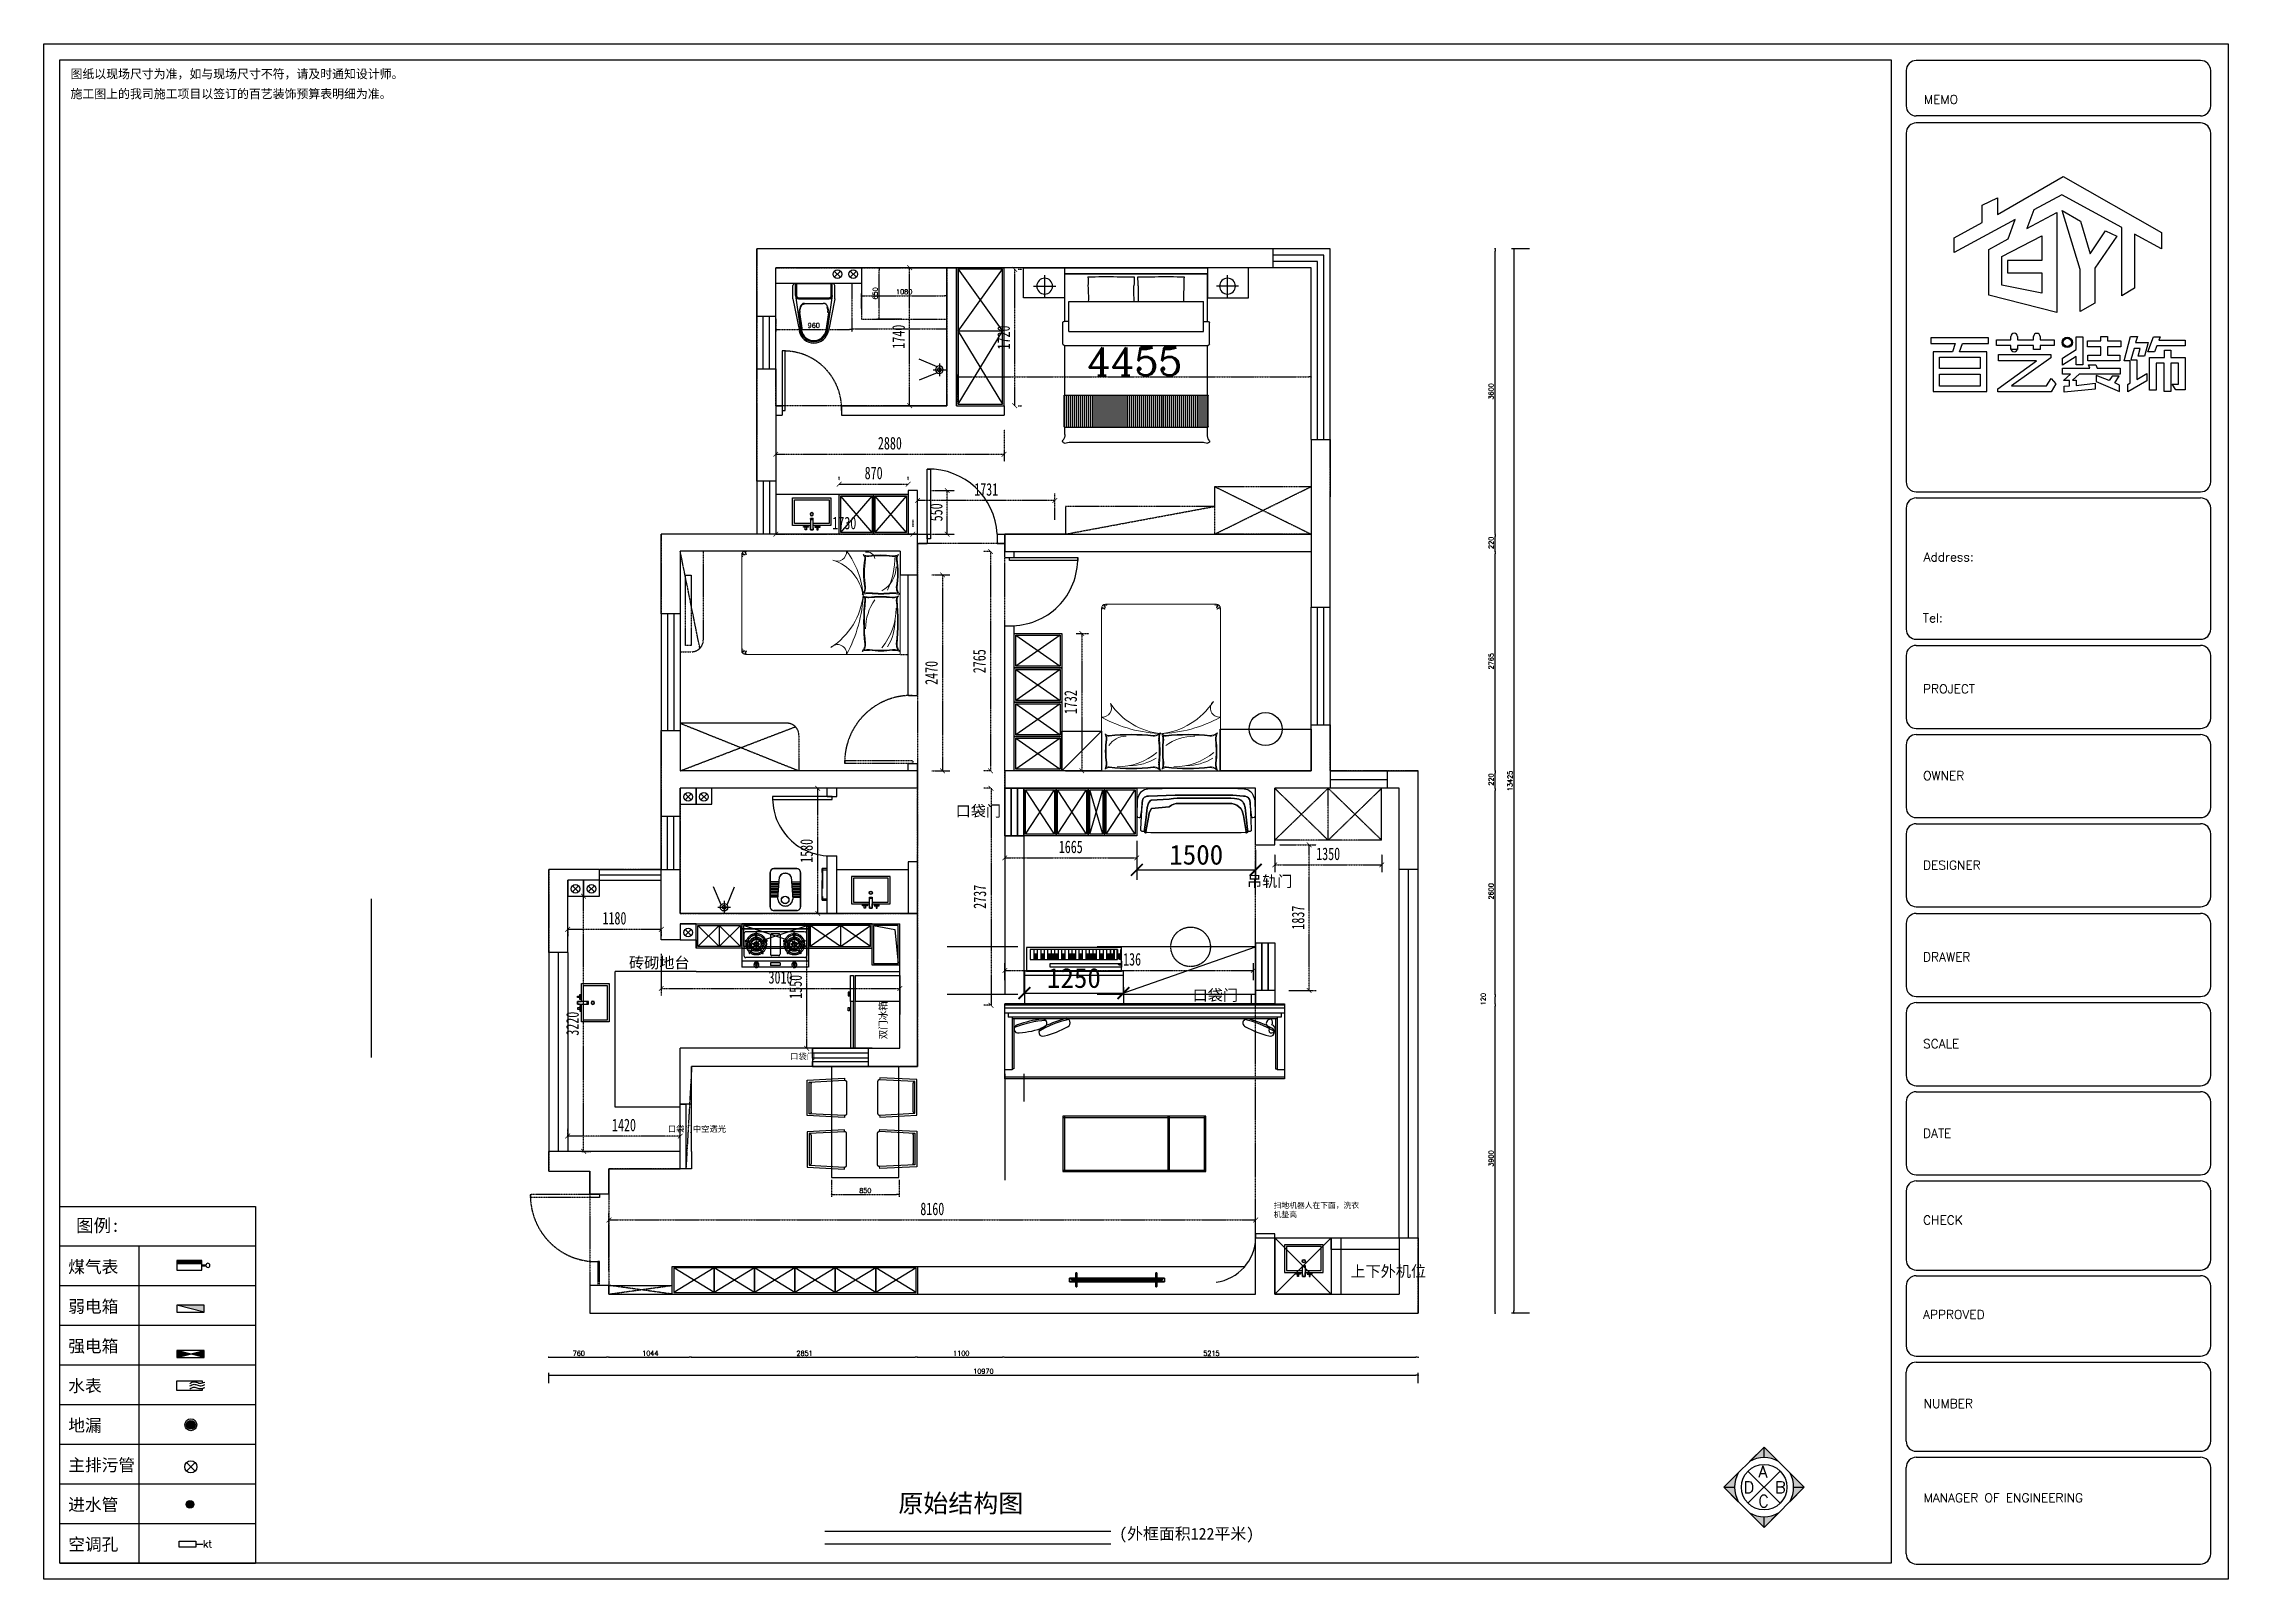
# Model space of a CAD drawing. Header units: millimetres. Extents: x -33522418 to 16198808, y -126322335 to -58690945.
# Drawn here: x -15930339 to -15902775, y -63984905 to -63965538 of the extents above; entities that cross this region are included whole.
import ezdxf

# ---------------------------------------------------------------- set-up
doc = ezdxf.new("R2010")
doc.units = ezdxf.units.MM
doc.header["$LTSCALE"] = 10
doc.header["$PDMODE"] = 3
doc.linetypes.add('DASH', pattern=[0.35, 0.25, -0.1])
doc.linetypes.add('HIDDEN', pattern=[0.375, 0.25, -0.125])
for name, color, linetype in [('009_家具-活动', 133, 'Continuous'), ('FF-FURN', 51, 'Continuous'), ('LAYER4', 7, 'Continuous'), ('PM-文字', 42, 'Continuous'), ('TOP', 7, 'Continuous'), ('墙体层', 1, 'Continuous'), ('家具内线', 8, 'Continuous'), ('家具外线', 4, 'Continuous'), ('注释-原有', 255, 'Continuous')]:
    doc.layers.add(name, color=color, linetype=linetype)
doc.layers.add('家具', color=11, linetype='Continuous', lineweight=13)
doc.styles.add('100比例', font='SimSun.ttf')
doc.styles.add('HZXY', font='complex.shx', dxfattribs={"bigfont": 'HZXY.shx'})
doc.styles.add('ROMAND', font='romand.shx')
doc.styles.add('宋体_T3', font='SimSun.ttf', dxfattribs={"width": 0.7})
doc.styles.add('样式 1', font='SimSun.ttf')
doc.styles.add('黑体', font='simhei.ttf')
doc.dimstyles.new('70', dxfattribs={"dimscale": 100, "dimtxt": 2.5, "dimasz": 1.5, "dimexe": 1.25, "dimexo": 0.625, "dimtad": 1, "dimdec": 0, "dimdsep": 46, "dimtxsty": '黑体', "dimblk": 'ARCHTICK', "dimcen": 2.5, "dimclrd": 3, "dimclre": 3, "dimclrt": 3, "dimadec": 0, "dimazin": 0, "dimtfac": 1, "dimtdec": 0, "dimtmove": 2, "dimatfit": 3, "dimldrblk": 'ARCHTICK', "dimfxl": 1, "dimlwd": -1, "dimarcsym": 0})
doc.dimstyles.new('_TCH_ARCH&&60', dxfattribs={"dimtxt": 158.607595, "dimasz": 60, "dimexe": 90, "dimexo": 180, "dimgap": 60, "dimtad": 1, "dimdec": 0, "dimzin": 0, "dimdsep": 46, "dimtxsty": '宋体_T3', "dimblk": 'ARCHTICK', "dimcen": 0.09, "dimclrd": 2, "dimclre": 2, "dimclrt": 2, "dimazin": 2, "dimtfac": 1, "dimtdec": 0, "dimtix": 1, "dimtmove": 2, "dimatfit": 3, "dimfxl": 60, "dimtolj": 1, "dimtzin": 0, "dimarcsym": 0})
doc.dimstyles.new('LMDIM30$0', dxfattribs={"dimtxt": 60, "dimasz": 30, "dimexe": 30, "dimexo": 30, "dimgap": 20, "dimtad": 1, "dimdec": 0, "dimzin": 0, "dimdsep": 46, "dimtxsty": 'HZXY', "dimblk1": 'DOT', "dimblk2": 'DOT', "dimsah": 1, "dimcen": 0, "dimclrd": 2, "dimclre": 2, "dimclrt": 2, "dimadec": 0, "dimazin": 0, "dimtfac": 1, "dimtdec": 0, "dimtmove": 2, "dimatfit": 3, "dimldrblk": 'DOT', "dimfxl": 1, "dimtolj": 1, "dimtzin": 0, "dimarcsym": 0})

msp = doc.modelspace()

# ---------------------------------------------------------------- texts
at = {"style": 'ROMAND'}
for s, height, p in [('MEMO', 112.44, (-15906614.5, -63966297.2)), ('Address:  ', 112.44, (-15906619.3, -63972067)), ('Tel:', 112.44, (-15906627.8, -63972835.7, -2208.8)), ('PROJECT', 112.44, (-15906625.7, -63973730.7)), ('OWNER', 112.44, (-15906625.7, -63974825.9)), ('DESIGNER', 112.44, (-15906625.7, -63975954.6)), ('DRAWER', 112.44, (-15906625.7, -63977111.6)), ('SCALE', 112.44, (-15906625.7, -63978206.8)), ('DATE', 112.44, (-15906625.7, -63979335.5)), ('CHECK', 112.44, (-15906625.7, -63980430.7)), ('APPROVED', 112.44, (-15906625.7, -63981621.7)), ('NUMBER', 112.44, (-15906618.1, -63982745.4)), ('MANAGER OF ENGINEERING', 112.443, (-15906618.1, -63983933.4))]:
    msp.add_text(s, height=height, dxfattribs=at).set_placement(p)
at = {"layer": '家具', "color": 0, "ltscale": 10, "attachment_point": 1, "style": '样式 1'}
for s, insert, char_height, width in [('图纸以现场尺寸为准，如与现场尺寸不符，请及时通知设计师。', (-15930000.2, -63965864.5), 110, 5554.731), ('施工图上的我司施工项目以签订的百艺装饰预算表明细为准。', (-15930000.2, -63966115.6), 110, 5554.731), ('\\P口袋门', (-15918832.2, -63974912.5), 140, 1163.774), ('\\P吊轨门', (-15915156.7, -63975799), 140, 1163.774), ('\\P砖砌地台', (-15922953.6, -63976825), 140, 1163.774), ('\\P口袋门', (-15915842.5, -63977235), 140, 1163.774), ('\\P口袋门', (-15920921.1, -63978148), 75, 1422.797), ('\\P口袋门中空透光', (-15922463.4, -63979062.4), 75, 1422.797), ('\\P扫地机器人在下面，洗衣机垫高', (-15914819.9, -63980036.4), 70, 1163.774), ('\\P上下外机位', (-15913851.6, -63980717.4), 140, 1163.774), ('原始结构图', (-15919554.8, -63983831.1), 231, 1887.849), ('(外框面积122平米)', (-15916768.5, -63984256.4), 147, 1887.849)]:
    msp.add_mtext(s, dxfattribs=dict(at, insert=insert, char_height=char_height, width=width))

# ---------------------------------------------------------------- blocks, each defined once
blk = doc.blocks.new('AFAGAGAGAG')
at = {"lineweight": -3, "ltscale": 10}
blk.add_hatch(color=256, dxfattribs=at).paths.add_polyline_path([(446435, -1039404), (446435, -1039443), (446749, -1039443), (446749, -1039404)])
at = {"lineweight": -3}
for p, q in [((446435, -1039325), (446749, -1039325)), ((446435, -1039443), (446435, -1039325)), ((446749, -1039404), (446435, -1039404)), ((446749, -1039325), (446749, -1039443)), ((446749, -1039443), (446435, -1039443))]:
    blk.add_line(p, q, dxfattribs=at)
at = {"lineweight": -3, "ltscale": 10}
for p, q in [((446749, -1039379), (446801, -1039379)), ((446749, -1039389), (446801, -1039389))]:
    blk.add_line(p, q, dxfattribs=at)
blk.add_ellipse((446826, -1039384), major_axis=(-25.3, 1.5), ratio=1, start_param=3.201259406112316, end_param=9.4844447132919, dxfattribs=at)
blk = doc.blocks.new('A$C781F1B4E')
for p, q in [((0, 63), (167, 63)), ((0, 0), (0, 63)), ((167, 63), (167, 52)), ((167, 9), (167, 0)), ((167, 0), (0, 0))]:
    blk.add_line(p, q)
at = {"ltscale": 10}
for points in [[(86, 47), (114, 58), (138, 52), (153, 48), (186, 56)], [(86, 30), (114, 41), (138, 35), (153, 31), (186, 39)], [(86, 11), (114, 22), (138, 16), (153, 12), (186, 20)]]:
    blk.add_spline(points, degree=3, dxfattribs=at)
blk = doc.blocks.new('rhdfhfd334')
at = {"layer": '注释-原有'}
h = blk.add_hatch(color=256, dxfattribs=at)
h.dxf.hatch_style = 1
h.paths.add_polyline_path([(-11182, -769), (-11473, -769), (-11182, -846)])
blk.add_line((-11182, -846), (-11473, -769), dxfattribs=at)
blk.add_lwpolyline([(-11473, -846), (-11182, -846), (-11182, -769), (-11473, -769)], close=True, dxfattribs=at)
blk = doc.blocks.new('fjfjgfjhf655')
at = {"layer": '注释-原有'}
for points in [[(-11473, -1028), (-11473, -1089), (-11416, -1089), (-11328, -1066)], [(-11416, -1089), (-11473, -1089), (-11473, -1104), (-11472, -1104)], [(-11182, -1028), (-11328, -1066), (-11238, -1089), (-11182, -1089)], [(-11182, -1089), (-11238, -1089), (-11182, -1104)]]:
    blk.add_hatch(color=256, dxfattribs=at).paths.add_polyline_path(points)
for p, q in [((-11182, -1104), (-11473, -1028)), ((-11472, -1104), (-11182, -1028))]:
    blk.add_line(p, q, dxfattribs=at)
blk.add_lwpolyline([(-11473, -1104), (-11182, -1104), (-11182, -1028), (-11473, -1028)], close=True, dxfattribs=at)
blk = doc.blocks.new('A$C28717D7E')
at = {"ltscale": 10}
h = blk.add_hatch(dxfattribs=at)
h.set_pattern_fill('ANSI31', color=8, scale=82.533358, style=0)
h.set_pattern_definition([(45, (-22011.188, -39308.34), (-7.2949872, 7.2949872), [])])
h.paths.add_polyline_path([(129, 75, 1), (21, 75, 1)])
blk.add_circle((75, 75), 74.8, dxfattribs=at)
at = {"color": 8, "ltscale": 10}
blk.add_circle((75, 75), 54.2, dxfattribs=at)
blk = doc.blocks.new('fg raf gf')
blk.add_line((236968, 139528), (237043, 139528))
blk.add_lwpolyline([(236790, 139560), (236968, 139560), (236968, 139497), (236790, 139497)], close=True)
at = {"style": 'HZXY'}
blk.add_text('kt', height=77.4, dxfattribs=at).set_placement((237045, 139493))
blk = doc.blocks.new('A$C7BEE56EB')
blk.add_hatch(color=256).paths.add_polyline_path([(1690, 741, 1), (1593, 741, 1)])
at = {"color": 4}
for p, q in [((0, 0), (0, 4500)), ((0, 4500), (2470, 4500)), ((2470, 4500), (2470, 0)), ((0, 4000), (2470, 4000)), ((1000, 0), (1000, 4000)), ((0, 3500), (2470, 3500)), ((0, 3000), (2470, 3000)), ((0, 2500), (2470, 2500)), ((0, 2000), (2470, 2000)), ((0, 1500), (2470, 1500)), ((0, 1000), (2470, 1000)), ((0, 500), (2470, 500)), ((0, 0), (2470, 0))]:
    blk.add_line(p, q, dxfattribs=at)
for p, q in [((1707, 1269), (1599, 1161)), ((1599, 1269), (1707, 1161))]:
    blk.add_line(p, q)
for centre, radius in [((1653, 1215), 76.4), ((1642, 741), 48.6)]:
    blk.add_circle(centre, radius)
at = {"color": 4, "xscale": -1, "rotation": 180}
blk.add_blockref('AFAGAGAGAG', (-444957, -1035628), dxfattribs=at)
at = {"color": 5, "xscale": 1.18216098000994, "yscale": 1.182160979985383, "zscale": 1.18216098}
for name, p in [('rhdfhfd334', (15041, 4164)), ('fjfjgfjhf655', (15041, 3897))]:
    blk.add_blockref(name, p, dxfattribs=at)
at = {"ltscale": 10, "xscale": 1.894076091445459, "yscale": 1.894076091445459, "zscale": 1.8940760913146}
blk.add_blockref('A$C781F1B4E', (1478, 2178), dxfattribs=at)
at = {"color": 5}
blk.add_blockref('A$C28717D7E', (1578, 1670), dxfattribs=at)
at = {"layer": '注释-原有', "xscale": 1.187286132198642, "yscale": 1.187286132173631, "zscale": 1.187286132207022}
blk.add_blockref('fg raf gf', (-279634, -165421), dxfattribs=at)
at = {"color": 7, "style": '100比例'}
for s, p in [('煤气表', (106, 3660)), ('弱电箱', (106, 3160)), ('强电箱', (106, 2660)), ('水表', (106, 2160)), ('地漏', (106, 1660)), ('主排污管', (106, 1160)), ('进水管', (106, 660)), ('空调孔', (106, 160))]:
    blk.add_text(s, height=154.4, dxfattribs=at).set_placement(p)
at = {"layer": 'PM-文字', "color": 7, "style": '100比例'}
blk.add_text('图例:', height=162.1, dxfattribs=at).set_placement((205, 4178))
blk = doc.blocks.new('A$C63955645')
h = blk.add_hatch(color=256)
h.paths.add_polyline_path([(253, 649, -0.128675), (396, 686), (396, 791)])
h.paths.add_polyline_path([(538, 649), (396, 791), (396, 686, -0.128675)])
h.paths.add_polyline_path([(686, 396), (791, 396), (649, 538, -0.128675)])
h.paths.add_polyline_path([(686, 396, -0.128675), (649, 253), (791, 396)])
h.paths.add_polyline_path([(538, 142, -0.128675), (396, 105), (396, 0)])
h.paths.add_polyline_path([(396, 105, -0.128675), (253, 142), (396, 0)])
h = blk.add_hatch(color=256)
h.paths.add_polyline_path([(142, 538), (0, 396), (105, 396, -0.128675)])
h.paths.add_polyline_path([(105, 396), (0, 396), (142, 253, -0.128675)])
for p, q in [((253, 649), (396, 791)), ((396, 791), (538, 649)), ((396, 686), (396, 791)), ((0, 396), (142, 538)), ((237, 237), (554, 554)), ((554, 237), (237, 554)), ((649, 538), (791, 396)), ((0, 396), (105, 396)), ((0, 396), (142, 253)), ((649, 253), (791, 396)), ((686, 396), (791, 396)), ((253, 142), (396, 0)), ((396, 0), (538, 142)), ((396, 0), (396, 105))]:
    blk.add_line(p, q)
blk.add_lwpolyline([(396, 791), (0, 396), (396, 0), (791, 396), (396, 791)])
blk.add_circle((396, 396), 224)
for start, end in [(60.671, 119.329), (150.671, 209.329), (330.671, 29.329), (240.671, 299.329)]:
    blk.add_arc((396, 396), 291, start, end)
at = {"style": 'HZXY'}
for s, p in [('D', (193, 337)), ('A', (340, 491)), ('B', (503, 337)), ('C', (339, 200))]:
    blk.add_text(s, height=116, dxfattribs=at).set_placement(p)
blk = doc.blocks.new('A$C68525370')
at = {"xscale": 0.8571428571428571, "yscale": 0.8571428571428571, "zscale": 0.8571428571428571}
blk.add_blockref('A$C63955645', (0, 0), dxfattribs=at)
blk = doc.blocks.new('AGAGSDGSS')
at = {"color": 7}
for p, q in [((1315560, -1098431), (1315483, -1098353)), ((1315483, -1098431), (1315560, -1098353))]:
    blk.add_line(p, q, dxfattribs=at)
blk.add_circle((1315522, -1098392), 55, dxfattribs=at)
blk = doc.blocks.new('CVGB')
at = {"layer": 'LAYER4', "color": 1}
blk.add_lwpolyline([(277093, 407474), (277293, 407474), (277293, 407674), (277093, 407674)], close=True, dxfattribs=at)
at = {"color": 44}
blk.add_blockref('AGAGSDGSS', (-1038321, 1505965), dxfattribs=at)
blk = doc.blocks.new('werrqerqew')
at = {"linetype": 'DASH', "ltscale": 0.5}
for p, q in [((7933, 154369), (7933, 153529)), ((7933, 154369), (8413, 154369)), ((8341, 154369), (8341, 153529)), ((8413, 154369), (8413, 154208)), ((7969, 154321), (7969, 153577)), ((7993, 154345), (8269, 154345)), ((8293, 154321), (8293, 153577)), ((8413, 154170), (8413, 153730)), ((7993, 153553), (8269, 153553)), ((8413, 153692), (8413, 153529)), ((7933, 153529), (8413, 153529))]:
    blk.add_line(p, q, dxfattribs=at)
at = {"color": 251, "linetype": 'DASH', "ltscale": 0.5}
for p, q in [((8035, 154195), (7981, 154195)), ((8035, 154183), (7981, 154183)), ((8036, 154175), (8054, 154178)), ((8038, 154212), (8055, 154207)), ((8049, 154140), (8065, 154150)), ((8055, 154245), (8069, 154234)), ((8074, 154054), (8091, 154106)), ((8076, 154324), (8092, 154273)), ((8076, 154113), (8086, 154128)), ((8077, 154189), (8172, 154189)), ((8084, 154269), (8092, 154253)), ((8085, 154050), (8102, 154102)), ((8087, 154328), (8104, 154276)), ((8111, 154100), (8114, 154118)), ((8120, 154279), (8121, 154261)), ((8125, 154236), (8125, 154143)), ((8148, 154102), (8144, 154119)), ((8157, 154273), (8151, 154256)), ((8182, 154119), (8170, 154133)), ((8189, 154252), (8176, 154240)), ((8205, 154148), (8189, 154156)), ((8209, 154221), (8192, 154215)), ((8237, 154098), (8194, 154131)), ((8239, 154277), (8195, 154246)), ((8215, 154184), (8197, 154185)), ((8244, 154108), (8201, 154140)), ((8246, 154268), (8202, 154236)), ((8368, 154196), (8368, 154182)), ((8368, 154196), (8419, 154196)), ((8368, 154182), (8418, 154182)), ((7993, 153991), (7993, 153907)), ((8011, 154009), (8251, 154009)), ((8011, 153889), (8251, 153889)), ((8076, 153844), (8092, 153793)), ((8087, 153848), (8104, 153796)), ((8269, 153991), (8269, 153907)), ((8358, 154009), (8394, 154009)), ((8358, 154009), (8358, 153889)), ((8358, 153889), (8394, 153889)), ((8394, 154009), (8394, 153889)), ((8035, 153715), (7981, 153715)), ((8035, 153703), (7981, 153703)), ((8036, 153695), (8054, 153698)), ((8038, 153732), (8055, 153727)), ((8049, 153660), (8065, 153670)), ((8055, 153765), (8069, 153754)), ((8074, 153574), (8091, 153626)), ((8076, 153633), (8086, 153648)), ((8077, 153709), (8172, 153709)), ((8084, 153789), (8092, 153773)), ((8085, 153570), (8102, 153622)), ((8111, 153620), (8114, 153638)), ((8120, 153799), (8121, 153781)), ((8125, 153755), (8125, 153662)), ((8148, 153622), (8144, 153639)), ((8157, 153793), (8151, 153776)), ((8182, 153639), (8170, 153653)), ((8189, 153772), (8176, 153760)), ((8205, 153668), (8189, 153676)), ((8209, 153741), (8192, 153735)), ((8237, 153618), (8194, 153651)), ((8239, 153797), (8195, 153766)), ((8215, 153704), (8197, 153705)), ((8244, 153628), (8201, 153660)), ((8246, 153788), (8202, 153756)), ((8368, 153718), (8368, 153703)), ((8368, 153718), (8419, 153718)), ((8368, 153703), (8418, 153703))]:
    blk.add_line(p, q, dxfattribs=at)
for centre, radius in [((8125, 154189), 90), ((8125, 154189), 72), ((8125, 154189), 60), ((8125, 154189), 30), ((8125, 154189), 24), ((8125, 153709), 90), ((8125, 153709), 72), ((8125, 153709), 60), ((8125, 153709), 30), ((8125, 153709), 24)]:
    blk.add_circle(centre, radius, dxfattribs=at)
at = {"linetype": 'DASH', "ltscale": 0.5}
for centre, start, end in [((7993, 154321), 90, 180), ((8269, 154321), 0, 90), ((7993, 153577), 180, 270), ((8269, 153577), 270, 0)]:
    blk.add_arc(centre, 24, start, end, dxfattribs=at)
at = {"color": 251, "linetype": 'DASH', "ltscale": 0.5}
for centre, radius, start, end in [((8125, 154189), 144, 177.612, 182.388), ((8125, 154189), 132, 110.148, 177.3947), ((8125, 154189), 132, 182.6053, 248.9375), ((8125, 154189), 114, 110.5597, 176.983), ((8125, 154189), 114, 183.017, 248.5258), ((8125, 154189), 144, 105.1548, 109.9308), ((8125, 154189), 132, 254.148, 320.9375), ((8125, 154189), 132, 38.148, 104.9375), ((8125, 154189), 114, 254.5597, 320.5258), ((8125, 154189), 114, 38.5597, 104.5258), ((8125, 154189), 114, 326.5597, 32.5258), ((8125, 154189), 132, 326.148, 32.9375), ((8125, 154189), 144, 321.1548, 325.9308), ((8125, 154189), 144, 33.1548, 37.9308), ((8381, 154189), 30.8, 157.5, 180), ((8381, 154189), 30.8, 180, 202.5), ((8381, 154189), 30.8, 135, 157.5), ((8381, 154189), 30.8, 202.5, 225), ((8389, 154189), 30.8, 157.5, 180), ((8389, 154189), 30.8, 180, 202.5), ((8381, 154189), 30.8, 112.5, 135), ((8381, 154189), 30.8, 225, 247.5), ((8389, 154189), 30.8, 135, 157.5), ((8389, 154189), 30.8, 202.5, 225), ((8389, 154189), 30.8, 112.5, 135), ((8389, 154189), 30.8, 225, 247.5), ((8381, 154189), 30.8, 90, 112.5), ((8381, 154189), 30.8, 247.5, 270), ((8389, 154189), 30.8, 90, 112.5), ((8386, 154189), 11.7, 34.9148, 145.0852), ((8389, 154189), 30.8, 247.5, 270), ((8386, 154189), 11.7, 221.223, 318.777), ((8381, 154189), 30.8, 82.9577, 90), ((8381, 154189), 30.8, 270, 277.0423), ((8389, 154189), 30.8, 67.5, 90), ((8389, 154189), 30.8, 270, 292.5), ((8389, 154189), 30.8, 45, 67.5), ((8389, 154189), 30.8, 292.5, 315), ((8389, 154189), 30.8, 22.5, 45), ((8389, 154189), 30.8, 315, 337.5), ((8389, 154189), 30.8, 0, 22.5), ((8389, 154189), 30.8, 337.5, 0), ((8011, 153991), 18, 90, 180), ((8011, 153907), 18, 180, 270), ((8125, 153709), 132, 110.148, 177.3947), ((8125, 153709), 114, 110.5597, 176.983), ((8125, 154189), 144, 249.1548, 253.9308), ((8125, 153709), 144, 105.1548, 109.9308), ((8125, 153709), 132, 38.148, 104.9375), ((8125, 153709), 114, 38.5597, 104.5258), ((8251, 153991), 18, 0, 90), ((8251, 153907), 18, 270, 0), ((8125, 153709), 144, 177.612, 182.388), ((8125, 153709), 132, 182.6053, 248.9375), ((8125, 153709), 114, 183.017, 248.5258), ((8125, 153709), 144, 249.1548, 253.9308), ((8125, 153709), 132, 254.148, 320.9375), ((8125, 153709), 114, 254.5597, 320.5258), ((8125, 153709), 114, 326.5597, 32.5258), ((8125, 153709), 132, 326.148, 32.9375), ((8125, 153709), 144, 321.1548, 325.9308), ((8125, 153709), 144, 33.1548, 37.9308), ((8381, 153711), 30.8, 157.5, 180), ((8381, 153711), 30.8, 180, 202.5), ((8381, 153711), 30.8, 135, 157.5), ((8381, 153711), 30.8, 202.5, 225), ((8389, 153711), 30.8, 157.5, 180), ((8389, 153711), 30.8, 180, 202.5), ((8381, 153711), 30.8, 112.5, 135), ((8381, 153711), 30.8, 225, 247.5), ((8389, 153711), 30.8, 135, 157.5), ((8389, 153711), 30.8, 202.5, 225), ((8389, 153711), 30.8, 112.5, 135), ((8389, 153711), 30.8, 225, 247.5), ((8381, 153711), 30.8, 90, 112.5), ((8381, 153711), 30.8, 247.5, 270), ((8389, 153711), 30.8, 90, 112.5), ((8386, 153711), 11.7, 34.9148, 145.0852), ((8389, 153711), 30.8, 247.5, 270), ((8386, 153711), 11.7, 221.223, 318.777), ((8381, 153711), 30.8, 82.9577, 90), ((8381, 153711), 30.8, 270, 277.0423), ((8389, 153711), 30.8, 67.5, 90), ((8389, 153711), 30.8, 270, 292.5), ((8389, 153711), 30.8, 45, 67.5), ((8389, 153711), 30.8, 292.5, 315), ((8389, 153711), 30.8, 22.5, 45), ((8389, 153711), 30.8, 315, 337.5), ((8389, 153711), 30.8, 0, 22.5), ((8389, 153711), 30.8, 337.5, 0)]:
    blk.add_arc(centre, radius, start, end, dxfattribs=at)
blk = doc.blocks.new('dser55555')
at = {"ltscale": 3, "extrusion": (0, 0, -1)}
for p, q in [((752482, 195764), (752482, 195414)), ((753082, 195414), (753082, 195764)), ((752482, 195414), (752700, 195414)), ((752761, 195379), (752761, 195348)), ((752761, 195348), (752803, 195348)), ((752803, 195348), (752803, 195414)), ((752803, 195414), (753082, 195414))]:
    blk.add_line(p, q, dxfattribs=at)
at = {"ltscale": 3}
for points in [[(752803, 195414), (753082, 195414), (753082, 195844), (752482, 195844), (752482, 195414), (752700, 195414)], [(752803, 195444), (753052, 195444), (753052, 195814), (752512, 195814), (752512, 195444), (752761, 195444)], [(752700, 195386), (752700, 195348), (752682, 195348), (752682, 195386)], [(752700, 195414), (752761, 195414)], [(752761, 195391), (752761, 195521), (752803, 195521), (752803, 195348), (752761, 195348), (752761, 195391)], [(752864, 195386), (752864, 195348), (752882, 195348), (752882, 195386)]]:
    blk.add_lwpolyline(points, dxfattribs=at)
for points in [[(752651, 195399), (752731, 195399), (752731, 195386), (752651, 195386)], [(752912, 195399), (752833, 195399), (752833, 195386), (752912, 195386)]]:
    blk.add_lwpolyline(points, close=True, dxfattribs=at)
blk.add_circle((752782, 195589), 26, dxfattribs=at)
at = {"color": 8, "ltscale": 3}
blk.add_circle((752782, 195589), 21, dxfattribs=at)
blk.add_arc((752782, 195521), 21.1, 180, 0, dxfattribs=at)
blk = doc.blocks.new('ly01')
for p, q in [((0, -200), (0, 0)), ((-48, -137), (-166, -419)), ((100, -100), (-100, -100)), ((48, -137), (166, -419))]:
    blk.add_line(p, q)
blk.add_circle((0, -100), 60)
at = {"color": 8}
blk.add_circle((0, -100), 30, dxfattribs=at)
blk = doc.blocks.new('A$C42B20C4F')
at = {"layer": '家具内线', "lineweight": -3}
for p, q in [((113, 360), (0, 360)), ((112, 341), (0, 341)), ((110, 322), (0, 322)), ((109, 302), (0, 302)), ((107, 283), (0, 283)), ((118, 425), (96, 144)), ((120, 425), (98, 144)), ((286, 144), (264, 425)), ((288, 144), (266, 425)), ((271, 360), (384, 360)), ((272, 341), (384, 341)), ((274, 322), (384, 322)), ((275, 302), (384, 302)), ((277, 283), (384, 283)), ((106, 264), (0, 264)), ((104, 245), (0, 245)), ((103, 226), (0, 226)), ((101, 206), (0, 206)), ((99, 187), (0, 187)), ((96, 168), (0, 168)), ((278, 264), (384, 264)), ((280, 245), (384, 245)), ((281, 226), (384, 226)), ((283, 206), (384, 206)), ((285, 187), (384, 187)), ((288, 168), (384, 168))]:
    blk.add_line(p, q, dxfattribs=at)
at = {"layer": '家具内线', "lineweight": -3, "extrusion": (0, 0, -1)}
for centre, major_axis, start_param, end_param in [((192, 389), (-57.6, 57.9), -0.336584, 1.902277), ((192, 151), (-67.9, 68.2), 2.422907, 5.425972), ((194, 133), (-34, -33.9), 1.568245, 7.85143), ((194, 133), (-32.6, -32.4), 1.568245, 7.85143)]:
    blk.add_ellipse(centre, major_axis=major_axis, ratio=1, start_param=start_param, end_param=end_param, dxfattribs=at)
at = {"layer": '家具内线', "lineweight": -3}
for points, knots in [([(120, 424), (122, 427), (124, 430), (129, 438), (133, 443), (141, 451), (146, 455), (156, 461), (161, 463), (172, 467), (178, 468), (190, 469), (196, 469), (207, 468), (213, 467), (224, 463), (230, 460), (240, 454), (244, 450), (253, 442), (256, 437), (261, 430), (262, 427), (264, 424)], [-0.336584, -0.336584, -0.336584, -0.336584, -0.204849, -0.204849, 0.01679, 0.01679, 0.23843, 0.23843, 0.460069, 0.460069, 0.681708, 0.681708, 0.903347, 0.903347, 1.124986, 1.124986, 1.346625, 1.346625, 1.568265, 1.568265, 1.789904, 1.789904, 1.902277, 1.902277, 1.902277, 1.902277]), ([(286, 144), (286, 140), (285, 136), (283, 126), (281, 119), (276, 107), (273, 101), (265, 90), (260, 85), (250, 76), (245, 72), (233, 66), (227, 63), (215, 59), (208, 58), (195, 56), (188, 56), (175, 58), (168, 59), (156, 63), (149, 66), (138, 73), (133, 77), (123, 86), (118, 91), (111, 102), (108, 108), (102, 121), (101, 127), (99, 137), (98, 141), (98, 144)], [2.422907, 2.422907, 2.422907, 2.422907, 2.549239, 2.549239, 2.761779, 2.761779, 2.974319, 2.974319, 3.186859, 3.186859, 3.399398, 3.399398, 3.611938, 3.611938, 3.824478, 3.824478, 4.037018, 4.037018, 4.249558, 4.249558, 4.462098, 4.462098, 4.674638, 4.674638, 4.887178, 4.887178, 5.099718, 5.099718, 5.312258, 5.312258, 5.425972, 5.425972, 5.425972, 5.425972])]:
    blk.add_open_spline(points, degree=3, knots=knots, dxfattribs=at)
at = {"layer": '家具外线', "lineweight": -3, "ltscale": 3}
for p, q in [((0, 480), (3, 497)), ((0, 48), (0, 480)), ((3, 497), (10, 509)), ((10, 509), (14, 514)), ((14, 514), (25, 522)), ((25, 522), (37, 527)), ((37, 527), (48, 528)), ((48, 528), (336, 528)), ((48, 528), (48, 528)), ((336, 528), (347, 527)), ((347, 527), (353, 525)), ((353, 525), (364, 519)), ((364, 519), (370, 514)), ((370, 514), (377, 505)), ((377, 505), (381, 496)), ((381, 496), (384, 485)), ((384, 485), (384, 480)), ((384, 480), (384, 461)), ((384, 461), (384, 48)), ((1, 40), (0, 48)), ((5, 27), (1, 40)), ((12, 17), (5, 27)), ((14, 14), (12, 17)), ((30, 3), (14, 14)), ((38, 1), (30, 3)), ((48, 0), (38, 1)), ((336, 0), (48, 0)), ((342, 0), (336, 0)), ((352, 3), (342, 0)), ((360, 6), (352, 3)), ((370, 14), (360, 6)), ((372, 16), (370, 14)), ((378, 25), (372, 16)), ((382, 33), (378, 25)), ((383, 39), (382, 33)), ((384, 48), (383, 39))]:
    blk.add_line(p, q, dxfattribs=at)
at = {"layer": '家具外线', "lineweight": -3}
for p, q in [((0, 480), (0, 48)), ((336, 528), (48, 528)), ((384, 48), (384, 480)), ((48, 0), (336, 0))]:
    blk.add_line(p, q, dxfattribs=at)
at = {"layer": '家具外线', "lineweight": -3, "extrusion": (0, 0, -1)}
for centre, major_axis, start_param, end_param in [((48, 480), (-33.9, 34), -0.78795, 0.782847), ((336, 480), (-33.9, 34), 0.782847, 2.353643), ((48, 48), (-33.9, 34), 3.924439, 5.495236), ((336, 48), (-34, -33.9), 3.924439, 5.495236)]:
    blk.add_ellipse(centre, major_axis=major_axis, ratio=1, start_param=start_param, end_param=end_param, dxfattribs=at)
blk = doc.blocks.new('WEWRWERER')
at = {"layer": '009_家具-活动', "color": 251, "linetype": 'DASH', "ltscale": 500}
for p, q in [((583400, -157029), (583376, -157030)), ((583376, -157030), (583399, -157500)), ((583400, -157029), (583423, -157475)), ((583820, -157003), (583425, -157003)), ((583823, -157475), (583845, -157029)), ((583870, -157030), (583845, -157029)), ((583847, -157500), (583870, -157030)), ((583399, -157500), (583847, -157500)), ((583423, -157475), (583823, -157475))]:
    blk.add_line(p, q, dxfattribs=at)
blk.add_lwpolyline([(583423, -157473, -0.443941), (583443, -157450), (583803, -157450, -0.407447), (583823, -157470, 1.23105)], format="xyb", dxfattribs=at)
for centre, start, end in [((583425, -157028), 90, 182.8624), ((583820, -157028), 357.1376, 90)]:
    blk.add_arc(centre, 24.9, start, end, dxfattribs=at)
blk = doc.blocks.new('A$C15B57E32')
at = {"color": 4}
for p, q in [((1880, 2587), (1880, 2307)), ((1740, 2447), (2020, 2447)), ((-88, 469), (-88, 2144)), ((-11, 2194), (103, 2194)), ((503, 2194), (1133, 2194)), ((1433, 2194), (2033, 2194)), ((2033, 394), (2033, 2194)), ((2112, 2194), (2033, 2194)), ((2033, 2194), (2033, 394)), ((2112, 394), (2112, 2194)), ((10, 394), (103, 394)), ((503, 394), (1133, 394)), ((1433, 394), (2033, 394)), ((1880, 0), (1880, 280)), ((2033, 394), (2112, 394)), ((1740, 140), (2020, 140))]:
    blk.add_line(p, q, dxfattribs=at)
at = {"color": 8}
for p, q in [((1148, 2219), (1418, 2219)), ((103, 389), (103, 2199)), ((503, 2187), (103, 2187)), ((503, 2162), (103, 2162)), ((503, 2137), (103, 2137)), ((503, 2112), (103, 2112)), ((503, 2087), (103, 2087)), ((503, 2062), (103, 2062)), ((503, 2037), (103, 2037)), ((503, 2012), (103, 2012)), ((503, 1987), (103, 1987)), ((503, 1962), (103, 1962)), ((503, 1937), (103, 1937)), ((108, 2204), (498, 2204)), ((503, 389), (503, 2199)), ((1133, 384), (1133, 2204)), ((1308, 2144), (1688, 2144)), ((1308, 444), (1308, 2144)), ((1433, 2144), (1433, 2204)), ((1688, 444), (1688, 2144)), ((503, 1912), (103, 1912)), ((503, 1887), (103, 1887)), ((503, 1862), (103, 1862)), ((503, 1837), (103, 1837)), ((503, 1812), (103, 1812)), ((503, 1787), (103, 1787)), ((503, 1762), (103, 1762)), ((503, 1737), (103, 1737)), ((503, 1712), (103, 1712)), ((503, 1687), (103, 1687)), ((503, 1662), (103, 1662)), ((503, 1637), (103, 1637)), ((503, 1612), (103, 1612)), ((503, 1587), (103, 1587)), ((503, 1562), (103, 1562)), ((503, 1537), (103, 1537)), ((503, 1512), (103, 1512)), ((503, 1487), (103, 1487)), ((503, 1462), (103, 1462)), ((503, 1437), (103, 1437)), ((503, 1412), (103, 1412)), ((503, 1387), (103, 1387)), ((503, 1362), (103, 1362)), ((503, 1337), (103, 1337)), ((503, 1312), (103, 1312)), ((503, 1287), (103, 1287)), ((503, 1262), (103, 1262)), ((503, 1237), (103, 1237)), ((503, 1212), (103, 1212)), ((503, 1187), (103, 1187)), ((503, 1162), (103, 1162)), ((503, 1137), (103, 1137)), ((503, 1112), (103, 1112)), ((503, 1087), (103, 1087)), ((503, 1062), (103, 1062)), ((503, 1037), (103, 1037)), ((503, 1012), (103, 1012)), ((503, 987), (103, 987)), ((503, 962), (103, 962)), ((503, 937), (103, 937)), ((503, 912), (103, 912)), ((503, 887), (103, 887)), ((503, 862), (103, 862)), ((503, 837), (103, 837)), ((503, 812), (103, 812)), ((503, 787), (103, 787)), ((503, 762), (103, 762)), ((503, 737), (103, 737)), ((503, 712), (103, 712)), ((503, 687), (103, 687)), ((503, 662), (103, 662)), ((503, 637), (103, 637)), ((503, 612), (103, 612)), ((503, 587), (103, 587)), ((503, 562), (103, 562)), ((503, 537), (103, 537)), ((503, 512), (103, 512)), ((503, 487), (103, 487)), ((503, 462), (103, 462)), ((503, 437), (103, 437)), ((503, 412), (103, 412)), ((503, 387), (103, 387)), ((108, 384), (498, 384)), ((1148, 369), (1418, 369)), ((1308, 444), (1688, 444)), ((1433, 444), (1433, 384))]:
    blk.add_line(p, q, dxfattribs=at)
at = {"color": 4}
for centre in [(1880, 2447), (1880, 140)]:
    blk.add_circle(centre, 100, dxfattribs=at)
for centre, radius, start, end in [((-79, 2200), 21.1, 46.5359, 191.9177), ((0, 2297), 104, 232.1587, 275.7516), ((-363, 2117), 274, 0.3232, 16.5822), ((-363, 470), 274, 343.4178, 359.6768), ((-79, 387), 21.1, 168.0823, 313.4641), ((0, 290), 104, 84.2484, 127.8413)]:
    blk.add_arc(centre, radius, start, end, dxfattribs=at)
at = {"color": 8}
for centre, radius, start, end in [((1148, 2204), 15, 90, 180), ((1418, 2204), 15, 0, 90), ((108, 2199), 5, 90, 180), ((498, 2199), 5, 0, 90), ((1745, 3926), 2030, 268.3883, 273.928), ((1936, 2450), 551, 264.5772, 276.3929), ((-6394, 1680), 8394, 358.3391, 0.8982), ((-3803, 1761), 5802, 0.4968, 1.3853), ((388, 1372), 1610, 358.0298, 2.4617), ((1827, -1740), 3061, 88.9727, 92.6082), ((1827, 4327), 3061, 267.3918, 271.0273), ((1971, 2278), 961, 264.6984, 271.5682), ((1971, 310), 961, 88.4318, 95.3016), ((-6394, 907), 8394, 359.1018, 1.6609), ((388, 1215), 1610, 357.5383, 1.9702), ((1745, -1339), 2030, 86.072, 91.6117), ((1936, 137), 551, 83.6071, 95.4228), ((-3803, 826), 5802, 358.6147, 359.5032), ((108, 389), 5, 180, 270), ((498, 389), 5, 270, 0), ((1148, 384), 15, 180, 270), ((1418, 384), 15, 270, 0)]:
    blk.add_arc(centre, radius, start, end, dxfattribs=at)
blk = doc.blocks.new('rtrtrewte')
at = {"color": 8}
for p, q in [((35798, 8345, -70), (35798, 8580, -70)), ((35840, 8633, -70), (35893, 8646, -70)), ((35842, 8624, -70), (35895, 8637, -70)), ((36134, 8615, -70), (35914, 8647, -70)), ((35840, 8292, -70), (35893, 8279, -70)), ((35895, 8288, -70), (35842, 8300, -70)), ((36132, 8319, -70), (35913, 8287, -70)), ((35914, 8278, -70), (36134, 8310, -70))]:
    blk.add_line(p, q, dxfattribs=at)
for centre, radius, start, end in [((35853, 8580, -70), 55, 103.4293, 180), ((35906, 8592, -70), 55, 81.7475, 103.4293), ((35906, 8592, -70), 46, 81.7475, 103.4293), ((36106, 8462, -70), 155, 280.0702, 79.9298), ((35853, 8345, -70), 55, 180, 256.5707), ((35853, 8345, -70), 46, 180, 256.5707), ((35906, 8332, -70), 55, 256.5707, 278.2525), ((35906, 8332, -70), 46, 256.5707, 278.2525)]:
    blk.add_arc(centre, radius, start, end, dxfattribs=at)
at = {"layer": 'TOP', "color": 4}
for p, q in [((35741, 8722, -70), (35577, 8722, -70)), ((35741, 8722, -70), (36145, 8643, -70)), ((35551, 8228, -70), (35551, 8696, -70)), ((35701, 8692, -70), (35551, 8692, -70)), ((35701, 8678, -70), (35551, 8678, -70)), ((35701, 8692, -70), (36136, 8629, -70)), ((35727, 8273, -70), (35727, 8652, -70)), ((35741, 8273, -70), (35741, 8652, -70)), ((35551, 8247, -70), (35701, 8247, -70)), ((35701, 8233, -70), (35551, 8233, -70)), ((35741, 8202, -70), (35577, 8202, -70)), ((35701, 8233, -70), (36136, 8296, -70)), ((35741, 8202, -70), (36145, 8282, -70))]:
    blk.add_line(p, q, dxfattribs=at)
for centre, radius, start, end in [((35577, 8696, -70), 26, 90, 180), ((35701, 8652, -70), 40, 0, 90), ((35701, 8652, -70), 26, 0, 90), ((36106, 8462, -70), 169, 279.9933, 80.0067), ((36106, 8462, -70), 185, 279.9933, 80.0067), ((35577, 8228, -70), 26, 180, 270), ((35701, 8273, -70), 26, 270, 0), ((35701, 8273, -70), 40, 270, 0)]:
    blk.add_arc(centre, radius, start, end, dxfattribs=at)
blk = doc.blocks.new('754')
at = {"layer": '墙体层', "color": 8}
for points, invisible_edges in [([(44914, 96524, -75), (44913, 96522, -75), (44918, 96522, -56)], 12), ([(44913, 96522, -75), (44914, 96524, -75), (44914, 96515, -75)], 14), ([(44918, 96521, -56), (44918, 96522, -56), (44913, 96522, -75)], 12), ([(44913, 96522, -75), (44913, 96521, -74), (44918, 96521, -56)], 12), ([(44913, 96521, -74), (44913, 96522, -75), (44914, 96515, -75)], 14), ([(44918, 96519, -56), (44918, 96521, -56), (44913, 96521, -74)], 12), ([(44913, 96521, -74), (44913, 96519, -74), (44918, 96519, -56)], 12), ([(44913, 96519, -74), (44913, 96521, -74), (44914, 96515, -75)], 14), ([(44918, 96517, -56), (44918, 96519, -56), (44913, 96519, -74)], 12), ([(44913, 96519, -74), (44913, 96517, -74), (44918, 96517, -56)], 12), ([(44913, 96517, -74), (44913, 96519, -74), (44914, 96515, -75)], 14), ([(44918, 96516, -56), (44918, 96517, -56), (44913, 96517, -74)], 12), ([(44913, 96517, -74), (44913, 96516, -75), (44918, 96516, -56)], 12), ([(44913, 96516, -75), (44913, 96517, -74), (44914, 96515, -75)], 2), ([(44919, 96515, -57), (44918, 96516, -56), (44913, 96516, -75)], 12), ([(44913, 96516, -75), (44914, 96515, -75), (44919, 96515, -57)], 12), ([(44919, 96524, -57), (44920, 96525, -57), (44914, 96525, -75)], 12), ([(44914, 96525, -75), (44914, 96524, -75), (44919, 96524, -57)], 12), ([(44915, 96525, -76), (44914, 96525, -75), (44920, 96525, -57)], 12), ([(44918, 96525, -78), (44919, 96524, -78), (44914, 96515, -75)], 14), ([(44917, 96525, -77), (44918, 96525, -78), (44914, 96515, -75)], 14), ([(44916, 96525, -77), (44917, 96525, -77), (44914, 96515, -75)], 14), ([(44915, 96525, -76), (44916, 96525, -77), (44914, 96515, -75)], 14), ([(44914, 96525, -75), (44915, 96525, -76), (44914, 96515, -75)], 14), ([(44914, 96524, -75), (44914, 96525, -75), (44914, 96515, -75)], 14), ([(44918, 96522, -56), (44919, 96524, -57), (44914, 96524, -75)], 12), ([(44919, 96524, -78), (44919, 96522, -78), (44914, 96515, -75)], 14), ([(44919, 96522, -78), (44920, 96521, -79), (44914, 96515, -75)], 14), ([(44920, 96521, -79), (44920, 96519, -79), (44914, 96515, -75)], 14), ([(44920, 96519, -79), (44920, 96517, -79), (44914, 96515, -75)], 14), ([(44920, 96517, -79), (44919, 96516, -78), (44914, 96515, -75)], 14), ([(44919, 96516, -78), (44919, 96515, -78), (44914, 96515, -75)], 14), ([(44920, 96514, -57), (44919, 96515, -57), (44914, 96515, -75)], 12), ([(44914, 96515, -75), (44914, 96514, -75), (44920, 96514, -57)], 12), ([(44919, 96515, -78), (44918, 96514, -78), (44914, 96514, -75)], 14), ([(44919, 96515, -78), (44914, 96514, -75), (44914, 96515, -75)], 13), ([(44920, 96513, -58), (44920, 96514, -57), (44914, 96514, -75)], 12), ([(44914, 96514, -75), (44915, 96513, -76), (44920, 96513, -58)], 12), ([(44917, 96513, -77), (44915, 96513, -76), (44914, 96514, -75)], 13), ([(44918, 96514, -78), (44917, 96513, -77), (44914, 96514, -75)], 14), ([(44920, 96525, -57), (44920, 96525, -58), (44915, 96525, -76)], 12), ([(44916, 96525, -77), (44915, 96525, -76), (44920, 96525, -58)], 12), ([(44921, 96513, -59), (44920, 96513, -58), (44915, 96513, -76)], 12), ([(44915, 96513, -76), (44916, 96513, -77), (44921, 96513, -59)], 12), ([(44917, 96513, -77), (44916, 96513, -77), (44915, 96513, -76)], 12), ([(44920, 96525, -58), (44921, 96525, -59), (44916, 96525, -77)], 12), ([(44917, 96525, -77), (44916, 96525, -77), (44921, 96525, -59)], 12), ([(44922, 96513, -60), (44921, 96513, -59), (44916, 96513, -77)], 12), ([(44916, 96513, -77), (44917, 96513, -77), (44922, 96513, -60)], 12), ([(44921, 96525, -59), (44922, 96525, -60), (44917, 96525, -77)], 12), ([(44918, 96525, -78), (44917, 96525, -77), (44922, 96525, -60)], 12), ([(44923, 96514, -60), (44922, 96513, -60), (44917, 96513, -77)], 12), ([(44917, 96513, -77), (44918, 96514, -78), (44923, 96514, -60)], 12), ([(44922, 96525, -60), (44923, 96525, -60), (44918, 96525, -78)], 12), ([(44919, 96524, -78), (44918, 96525, -78), (44923, 96525, -60)], 12), ([(44919, 96524, -57), (44918, 96522, -56), (44925, 96522, -39)], 12), ([(44925, 96521, -39), (44925, 96522, -39), (44918, 96522, -56)], 12), ([(44918, 96522, -56), (44918, 96521, -56), (44925, 96521, -39)], 12), ([(44925, 96519, -39), (44925, 96521, -39), (44918, 96521, -56)], 12), ([(44918, 96521, -56), (44918, 96519, -56), (44925, 96519, -39)], 12), ([(44925, 96517, -39), (44925, 96519, -39), (44918, 96519, -56)], 12), ([(44918, 96519, -56), (44918, 96517, -56), (44925, 96517, -39)], 12), ([(44925, 96516, -39), (44925, 96517, -39), (44918, 96517, -56)], 12), ([(44918, 96517, -56), (44918, 96516, -56), (44925, 96516, -39)], 12), ([(44926, 96515, -40), (44925, 96516, -39), (44918, 96516, -56)], 12), ([(44918, 96516, -56), (44919, 96515, -57), (44926, 96515, -40)], 12), ([(44924, 96515, -61), (44923, 96514, -60), (44918, 96514, -78)], 12), ([(44918, 96514, -78), (44919, 96515, -78), (44924, 96515, -61)], 12), ([(44920, 96525, -57), (44919, 96524, -57), (44926, 96524, -40)], 12), ([(44923, 96525, -60), (44924, 96524, -61), (44919, 96524, -78)], 12), ([(44925, 96522, -39), (44926, 96524, -40), (44919, 96524, -57)], 12), ([(44924, 96524, -61), (44924, 96522, -61), (44919, 96522, -78)], 12), ([(44919, 96522, -78), (44919, 96524, -78), (44924, 96524, -61)], 12), ([(44920, 96521, -79), (44919, 96522, -78), (44924, 96522, -61)], 12), ([(44925, 96517, -62), (44924, 96516, -61), (44919, 96516, -78)], 12), ([(44919, 96516, -78), (44920, 96517, -79), (44925, 96517, -62)], 12), ([(44924, 96516, -61), (44924, 96515, -61), (44919, 96515, -78)], 12), ([(44919, 96515, -78), (44919, 96516, -78), (44924, 96516, -61)], 12), ([(44926, 96514, -41), (44926, 96515, -40), (44919, 96515, -57)], 12), ([(44919, 96515, -57), (44920, 96514, -57), (44926, 96514, -41)], 12), ([(44926, 96524, -40), (44926, 96525, -41), (44920, 96525, -57)], 12), ([(44926, 96525, -41), (44927, 96525, -42), (44920, 96525, -58)], 12), ([(44920, 96525, -58), (44920, 96525, -57), (44926, 96525, -41)], 12), ([(44921, 96525, -59), (44920, 96525, -58), (44927, 96525, -42)], 12), ([(44924, 96522, -61), (44925, 96521, -62), (44920, 96521, -79)], 12), ([(44925, 96521, -62), (44925, 96519, -62), (44920, 96519, -79)], 12), ([(44920, 96519, -79), (44920, 96521, -79), (44925, 96521, -62)], 12), ([(44925, 96519, -62), (44925, 96517, -62), (44920, 96517, -79)], 12), ([(44920, 96517, -79), (44920, 96519, -79), (44925, 96519, -62)], 12), ([(44927, 96513, -42), (44926, 96514, -41), (44920, 96514, -57)], 12), ([(44920, 96514, -57), (44920, 96513, -58), (44927, 96513, -42)], 12), ([(44928, 96513, -43), (44927, 96513, -42), (44920, 96513, -58)], 12), ([(44920, 96513, -58), (44921, 96513, -59), (44928, 96513, -43)], 12), ([(44927, 96525, -42), (44928, 96525, -43), (44921, 96525, -59)], 12), ([(44922, 96525, -60), (44921, 96525, -59), (44928, 96525, -43)], 12), ([(44929, 96513, -44), (44928, 96513, -43), (44921, 96513, -59)], 12), ([(44921, 96513, -59), (44922, 96513, -60), (44929, 96513, -44)], 12), ([(44928, 96525, -43), (44929, 96525, -44), (44922, 96525, -60)], 12), ([(44923, 96525, -60), (44922, 96525, -60), (44929, 96525, -44)], 12), ([(44930, 96514, -45), (44929, 96513, -44), (44922, 96513, -60)], 12), ([(44922, 96513, -60), (44923, 96514, -60), (44930, 96514, -45)], 12), ([(44929, 96525, -44), (44930, 96525, -45), (44923, 96525, -60)], 12), ([(44924, 96524, -61), (44923, 96525, -60), (44930, 96525, -45)], 12), ([(44930, 96515, -45), (44930, 96514, -45), (44923, 96514, -60)], 12), ([(44923, 96514, -60), (44924, 96515, -61), (44930, 96515, -45)], 12), ([(44930, 96525, -45), (44930, 96524, -45), (44924, 96524, -61)], 12), ([(44930, 96524, -45), (44931, 96522, -46), (44924, 96522, -61)], 12), ([(44924, 96522, -61), (44924, 96524, -61), (44930, 96524, -45)], 12), ([(44925, 96521, -62), (44924, 96522, -61), (44931, 96522, -46)], 12), ([(44931, 96517, -46), (44931, 96516, -46), (44924, 96516, -61)], 12), ([(44924, 96516, -61), (44925, 96517, -62), (44931, 96517, -46)], 12), ([(44931, 96516, -46), (44930, 96515, -45), (44924, 96515, -61)], 12), ([(44924, 96515, -61), (44924, 96516, -61), (44931, 96516, -46)], 12), ([(44926, 96524, -40), (44925, 96522, -39), (44933, 96522, -24)], 12), ([(44931, 96522, -46), (44931, 96521, -46), (44925, 96521, -62)], 12), ([(44933, 96521, -24), (44933, 96522, -24), (44925, 96522, -39)], 12), ([(44925, 96522, -39), (44925, 96521, -39), (44933, 96521, -24)], 12), ([(44931, 96521, -46), (44931, 96519, -46), (44925, 96519, -62)], 12), ([(44925, 96519, -62), (44925, 96521, -62), (44931, 96521, -46)], 12), ([(44933, 96519, -24), (44933, 96521, -24), (44925, 96521, -39)], 12), ([(44925, 96521, -39), (44925, 96519, -39), (44933, 96519, -24)], 12), ([(44931, 96519, -46), (44931, 96517, -46), (44925, 96517, -62)], 12), ([(44925, 96517, -62), (44925, 96519, -62), (44931, 96519, -46)], 12), ([(44933, 96517, -24), (44933, 96519, -24), (44925, 96519, -39)], 12), ([(44925, 96519, -39), (44925, 96517, -39), (44933, 96517, -24)], 12), ([(44933, 96516, -24), (44933, 96517, -24), (44925, 96517, -39)], 12), ([(44925, 96517, -39), (44925, 96516, -39), (44933, 96516, -24)], 12), ([(44934, 96515, -25), (44933, 96516, -24), (44925, 96516, -39)], 12), ([(44925, 96516, -39), (44926, 96515, -40), (44934, 96515, -25)], 12), ([(44934, 96524, -25), (44934, 96525, -26), (44926, 96525, -41)], 12), ([(44926, 96525, -41), (44926, 96524, -40), (44934, 96524, -25)], 12), ([(44927, 96525, -42), (44926, 96525, -41), (44934, 96525, -26)], 12), ([(44933, 96522, -24), (44934, 96524, -25), (44926, 96524, -40)], 12), ([(44934, 96514, -26), (44934, 96515, -25), (44926, 96515, -40)], 12), ([(44926, 96515, -40), (44926, 96514, -41), (44934, 96514, -26)], 12), ([(44935, 96513, -27), (44934, 96514, -26), (44926, 96514, -41)], 12), ([(44926, 96514, -41), (44927, 96513, -42), (44935, 96513, -27)], 12), ([(44934, 96525, -26), (44935, 96525, -27), (44927, 96525, -42)], 12), ([(44928, 96525, -43), (44927, 96525, -42), (44935, 96525, -27)], 12), ([(44936, 96513, -28), (44935, 96513, -27), (44927, 96513, -42)], 12), ([(44927, 96513, -42), (44928, 96513, -43), (44936, 96513, -28)], 12), ([(44935, 96525, -27), (44936, 96525, -28), (44928, 96525, -43)], 12), ([(44929, 96525, -44), (44928, 96525, -43), (44936, 96525, -28)], 12), ([(44937, 96513, -29), (44936, 96513, -28), (44928, 96513, -43)], 12), ([(44928, 96513, -43), (44929, 96513, -44), (44937, 96513, -29)], 12), ([(44936, 96525, -28), (44937, 96525, -29), (44929, 96525, -44)], 12), ([(44930, 96525, -45), (44929, 96525, -44), (44937, 96525, -29)], 12), ([(44937, 96514, -30), (44937, 96513, -29), (44929, 96513, -44)], 12), ([(44929, 96513, -44), (44930, 96514, -45), (44937, 96514, -30)], 12), ([(44937, 96525, -29), (44937, 96525, -30), (44930, 96525, -45)], 12), ([(44937, 96525, -30), (44938, 96524, -31), (44930, 96524, -45)], 12), ([(44930, 96524, -45), (44930, 96525, -45), (44937, 96525, -30)], 12), ([(44931, 96522, -46), (44930, 96524, -45), (44938, 96524, -31)], 12), ([(44930, 96515, -45), (44931, 96516, -46), (44938, 96516, -32)], 12), ([(44938, 96516, -32), (44938, 96515, -31), (44930, 96515, -45)], 12), ([(44930, 96514, -45), (44930, 96515, -45), (44938, 96515, -31)], 12), ([(44938, 96515, -31), (44937, 96514, -30), (44930, 96514, -45)], 12), ([(44938, 96524, -31), (44938, 96522, -32), (44931, 96522, -46)], 12), ([(44938, 96522, -32), (44939, 96521, -32), (44931, 96521, -46)], 12), ([(44931, 96521, -46), (44931, 96522, -46), (44938, 96522, -32)], 12), ([(44939, 96521, -32), (44939, 96519, -32), (44931, 96519, -46)], 12), ([(44931, 96519, -46), (44931, 96521, -46), (44939, 96521, -32)], 12), ([(44939, 96519, -32), (44939, 96517, -32), (44931, 96517, -46)], 12), ([(44931, 96517, -46), (44931, 96519, -46), (44939, 96519, -32)], 12), ([(44939, 96517, -32), (44938, 96516, -32), (44931, 96516, -46)], 12), ([(44931, 96516, -46), (44931, 96517, -46), (44939, 96517, -32)], 12), ([(44934, 96524, -25), (44933, 96522, -24), (44943, 96522, -11)], 12), ([(44942, 96521, -10), (44943, 96522, -11), (44933, 96522, -24)], 12), ([(44933, 96522, -24), (44933, 96521, -24), (44942, 96521, -10)], 12), ([(44942, 96519, -10), (44942, 96521, -10), (44933, 96521, -24)], 12), ([(44933, 96521, -24), (44933, 96519, -24), (44942, 96519, -10)], 12), ([(44942, 96517, -10), (44942, 96519, -10), (44933, 96519, -24)], 12), ([(44933, 96519, -24), (44933, 96517, -24), (44942, 96517, -10)], 12), ([(44943, 96516, -11), (44942, 96517, -10), (44933, 96517, -24)], 12), ([(44933, 96517, -24), (44933, 96516, -24), (44943, 96516, -11)], 12), ([(44943, 96515, -12), (44943, 96516, -11), (44933, 96516, -24)], 12), ([(44933, 96516, -24), (44934, 96515, -25), (44943, 96515, -12)], 12), ([(44935, 96525, -27), (44934, 96525, -26), (44944, 96525, -13)], 12), ([(44943, 96524, -12), (44944, 96525, -13), (44934, 96525, -26)], 12), ([(44934, 96525, -26), (44934, 96524, -25), (44943, 96524, -12)], 12), ([(44943, 96522, -11), (44943, 96524, -12), (44934, 96524, -25)], 12), ([(44934, 96515, -25), (44934, 96514, -26), (44944, 96514, -13)], 12), ([(44944, 96514, -13), (44943, 96515, -12), (44934, 96515, -25)], 12), ([(44944, 96513, -14), (44944, 96514, -13), (44934, 96514, -26)], 12), ([(44934, 96514, -26), (44935, 96513, -27), (44944, 96513, -14)], 12), ([(44944, 96525, -13), (44944, 96525, -14), (44935, 96525, -27)], 12), ([(44936, 96525, -28), (44935, 96525, -27), (44944, 96525, -14)], 12), ([(44945, 96513, -15), (44944, 96513, -14), (44935, 96513, -27)], 12), ([(44935, 96513, -27), (44936, 96513, -28), (44945, 96513, -15)], 12), ([(44944, 96525, -14), (44945, 96525, -15), (44936, 96525, -28)], 12), ([(44937, 96525, -29), (44936, 96525, -28), (44945, 96525, -15)], 12), ([(44945, 96513, -16), (44945, 96513, -15), (44936, 96513, -28)], 12), ([(44936, 96513, -28), (44937, 96513, -29), (44945, 96513, -16)], 12), ([(44945, 96525, -15), (44945, 96525, -16), (44937, 96525, -29)], 12), ([(44945, 96525, -16), (44946, 96525, -18), (44937, 96525, -30)], 12), ([(44937, 96525, -30), (44937, 96525, -29), (44945, 96525, -16)], 12), ([(44938, 96524, -31), (44937, 96525, -30), (44946, 96525, -18)], 12), ([(44947, 96515, -19), (44946, 96514, -18), (44937, 96514, -30)], 12), ([(44937, 96514, -30), (44938, 96515, -31), (44947, 96515, -19)], 12), ([(44946, 96514, -18), (44945, 96513, -16), (44937, 96513, -29)], 12), ([(44937, 96513, -29), (44937, 96514, -30), (44946, 96514, -18)], 12), ([(44946, 96525, -18), (44947, 96524, -19), (44938, 96524, -31)], 12), ([(44947, 96524, -19), (44947, 96522, -19), (44938, 96522, -32)], 12), ([(44938, 96522, -32), (44938, 96524, -31), (44947, 96524, -19)], 12), ([(44939, 96521, -32), (44938, 96522, -32), (44947, 96522, -19)], 12), ([(44947, 96517, -20), (44947, 96516, -19), (44938, 96516, -32)], 12), ([(44938, 96516, -32), (44939, 96517, -32), (44947, 96517, -20)], 12), ([(44947, 96516, -19), (44947, 96515, -19), (44938, 96515, -31)], 12), ([(44938, 96515, -31), (44938, 96516, -32), (44947, 96516, -19)], 12), ([(44947, 96522, -19), (44947, 96521, -20), (44939, 96521, -32)], 12), ([(44947, 96521, -20), (44947, 96519, -20), (44939, 96519, -32)], 12), ([(44939, 96519, -32), (44939, 96521, -32), (44947, 96521, -20)], 12), ([(44947, 96519, -20), (44947, 96517, -20), (44939, 96517, -32)], 12), ([(44939, 96517, -32), (44939, 96519, -32), (44947, 96519, -20)], 12), ([(44943, 96522, -11), (44942, 96521, -10), (44953, 96521, 1)], 12), ([(44953, 96519, 1), (44953, 96521, 1), (44942, 96521, -10)], 12), ([(44942, 96521, -10), (44942, 96519, -10), (44953, 96519, 1)], 12), ([(44953, 96517, 1), (44953, 96519, 1), (44942, 96519, -10)], 12), ([(44942, 96519, -10), (44942, 96517, -10), (44953, 96517, 1)], 12), ([(44953, 96516, 0), (44953, 96517, 1), (44942, 96517, -10)], 12), ([(44942, 96517, -10), (44943, 96516, -11), (44953, 96516, 0)], 12), ([(44944, 96525, -13), (44943, 96524, -12), (44953, 96524, 0)], 12), ([(44953, 96522, 0), (44953, 96524, 0), (44943, 96524, -12)], 12), ([(44943, 96524, -12), (44943, 96522, -11), (44953, 96522, 0)], 12), ([(44953, 96521, 1), (44953, 96522, 0), (44943, 96522, -11)], 12), ([(44953, 96515, 0), (44953, 96516, 0), (44943, 96516, -11)], 12), ([(44943, 96516, -11), (44943, 96515, -12), (44953, 96515, 0)], 12), ([(44954, 96514, -1), (44953, 96515, 0), (44943, 96515, -12)], 12), ([(44943, 96515, -12), (44944, 96514, -13), (44954, 96514, -1)], 12), ([(44945, 96525, -15), (44944, 96525, -14), (44954, 96525, -3)], 12), ([(44953, 96524, 0), (44954, 96525, -1), (44944, 96525, -13)], 12), ([(44954, 96525, -1), (44954, 96525, -3), (44944, 96525, -14)], 12), ([(44944, 96525, -14), (44944, 96525, -13), (44954, 96525, -1)], 12), ([(44944, 96514, -13), (44944, 96513, -14), (44954, 96513, -3)], 12), ([(44954, 96513, -3), (44954, 96514, -1), (44944, 96514, -13)], 12), ([(44955, 96513, -4), (44954, 96513, -3), (44944, 96513, -14)], 12), ([(44944, 96513, -14), (44945, 96513, -15), (44955, 96513, -4)], 12), ([(44946, 96525, -18), (44945, 96525, -16), (44955, 96525, -6)], 12), ([(44954, 96525, -3), (44955, 96525, -4), (44945, 96525, -15)], 12), ([(44955, 96525, -4), (44955, 96525, -6), (44945, 96525, -16)], 12), ([(44945, 96525, -16), (44945, 96525, -15), (44955, 96525, -4)], 12), ([(44945, 96513, -16), (44946, 96514, -18), (44956, 96514, -7)], 12), ([(44956, 96514, -7), (44955, 96513, -6), (44945, 96513, -16)], 12), ([(44955, 96513, -6), (44955, 96513, -4), (44945, 96513, -15)], 12), ([(44945, 96513, -15), (44945, 96513, -16), (44955, 96513, -6)], 12), ([(44955, 96525, -6), (44956, 96525, -7), (44946, 96525, -18)], 12), ([(44947, 96524, -19), (44946, 96525, -18), (44956, 96525, -7)], 12), ([(44956, 96515, -8), (44956, 96514, -7), (44946, 96514, -18)], 12), ([(44946, 96514, -18), (44947, 96515, -19), (44956, 96515, -8)], 12), ([(44956, 96525, -7), (44956, 96524, -8), (44947, 96524, -19)], 12), ([(44956, 96524, -8), (44957, 96522, -9), (44947, 96522, -19)], 12), ([(44947, 96522, -19), (44947, 96524, -19), (44956, 96524, -8)], 12), ([(44957, 96522, -9), (44957, 96521, -9), (44947, 96521, -20)], 12), ([(44947, 96521, -20), (44947, 96522, -19), (44957, 96522, -9)], 12), ([(44957, 96521, -9), (44957, 96519, -10), (44947, 96519, -20)], 12), ([(44947, 96519, -20), (44947, 96521, -20), (44957, 96521, -9)], 12), ([(44957, 96519, -10), (44957, 96517, -9), (44947, 96517, -20)], 12), ([(44947, 96517, -20), (44947, 96519, -20), (44957, 96519, -10)], 12), ([(44957, 96517, -9), (44957, 96516, -9), (44947, 96516, -19)], 12), ([(44947, 96516, -19), (44947, 96517, -20), (44957, 96517, -9)], 12), ([(44957, 96516, -9), (44956, 96515, -8), (44947, 96515, -19)], 12), ([(44947, 96515, -19), (44947, 96516, -19), (44957, 96516, -9)], 12), ([(44954, 96525, -1), (44953, 96524, 0), (44965, 96524, 9)], 12), ([(44964, 96522, 10), (44965, 96524, 9), (44953, 96524, 0)], 12), ([(44953, 96524, 0), (44953, 96522, 0), (44964, 96522, 10)], 12), ([(44964, 96521, 10), (44964, 96522, 10), (44953, 96522, 0)], 12), ([(44953, 96522, 0), (44953, 96521, 1), (44964, 96521, 10)], 12), ([(44964, 96519, 10), (44964, 96521, 10), (44953, 96521, 1)], 12), ([(44953, 96521, 1), (44953, 96519, 1), (44964, 96519, 10)], 12), ([(44964, 96517, 10), (44964, 96519, 10), (44953, 96519, 1)], 12), ([(44953, 96519, 1), (44953, 96517, 1), (44964, 96517, 10)], 12), ([(44964, 96516, 10), (44964, 96517, 10), (44953, 96517, 1)], 12), ([(44953, 96517, 1), (44953, 96516, 0), (44964, 96516, 10)], 12), ([(44965, 96515, 9), (44964, 96516, 10), (44953, 96516, 0)], 12), ([(44953, 96516, 0), (44953, 96515, 0), (44965, 96515, 9)], 12), ([(44965, 96514, 8), (44965, 96515, 9), (44953, 96515, 0)], 12), ([(44953, 96515, 0), (44954, 96514, -1), (44965, 96514, 8)], 12), ([(44965, 96524, 9), (44965, 96525, 8), (44954, 96525, -1)], 12), ([(44955, 96525, -4), (44954, 96525, -3), (44965, 96525, 6)], 12), ([(44965, 96525, 8), (44965, 96525, 6), (44954, 96525, -3)], 12), ([(44954, 96525, -3), (44954, 96525, -1), (44965, 96525, 8)], 12), ([(44965, 96513, 6), (44965, 96514, 8), (44954, 96514, -1)], 12), ([(44954, 96514, -1), (44954, 96513, -3), (44965, 96513, 6)], 12), ([(44966, 96513, 5), (44965, 96513, 6), (44954, 96513, -3)], 12), ([(44954, 96513, -3), (44955, 96513, -4), (44966, 96513, 5)], 12), ([(44965, 96525, 6), (44966, 96525, 5), (44955, 96525, -4)], 12), ([(44966, 96525, 5), (44966, 96525, 3), (44955, 96525, -6)], 12), ([(44955, 96525, -6), (44955, 96525, -4), (44966, 96525, 5)], 12), ([(44956, 96525, -7), (44955, 96525, -6), (44966, 96525, 3)], 12), ([(44967, 96514, 2), (44966, 96513, 3), (44955, 96513, -6)], 12), ([(44955, 96513, -6), (44956, 96514, -7), (44967, 96514, 2)], 12), ([(44966, 96513, 3), (44966, 96513, 5), (44955, 96513, -4)], 12), ([(44955, 96513, -4), (44955, 96513, -6), (44966, 96513, 3)], 12), ([(44966, 96525, 3), (44967, 96525, 2), (44956, 96525, -7)], 12), ([(44967, 96525, 2), (44967, 96524, 1), (44956, 96524, -8)], 12), ([(44956, 96524, -8), (44956, 96525, -7), (44967, 96525, 2)], 12), ([(44957, 96522, -9), (44956, 96524, -8), (44967, 96524, 1)], 12), ([(44967, 96516, 0), (44967, 96515, 1), (44956, 96515, -8)], 12), ([(44956, 96515, -8), (44957, 96516, -9), (44967, 96516, 0)], 12), ([(44967, 96515, 1), (44967, 96514, 2), (44956, 96514, -7)], 12), ([(44956, 96514, -7), (44956, 96515, -8), (44967, 96515, 1)], 12), ([(44967, 96524, 1), (44967, 96522, 0), (44957, 96522, -9)], 12), ([(44967, 96522, 0), (44967, 96521, -1), (44957, 96521, -9)], 12), ([(44957, 96521, -9), (44957, 96522, -9), (44967, 96522, 0)], 12), ([(44967, 96521, -1), (44967, 96519, -1), (44957, 96519, -10)], 12), ([(44957, 96519, -10), (44957, 96521, -9), (44967, 96521, -1)], 12), ([(44967, 96519, -1), (44967, 96517, -1), (44957, 96517, -9)], 12), ([(44957, 96517, -9), (44957, 96519, -10), (44967, 96519, -1)], 12), ([(44967, 96517, -1), (44967, 96516, 0), (44957, 96516, -9)], 12), ([(44957, 96516, -9), (44957, 96517, -9), (44967, 96517, -1)], 12), ([(44965, 96524, 9), (44964, 96522, 10), (44977, 96522, 16)], 12), ([(44976, 96521, 17), (44977, 96522, 16), (44964, 96522, 10)], 12), ([(44964, 96522, 10), (44964, 96521, 10), (44976, 96521, 17)], 12), ([(44976, 96519, 17), (44976, 96521, 17), (44964, 96521, 10)], 12), ([(44964, 96521, 10), (44964, 96519, 10), (44976, 96519, 17)], 12), ([(44976, 96517, 17), (44976, 96519, 17), (44964, 96519, 10)], 12), ([(44964, 96519, 10), (44964, 96517, 10), (44976, 96517, 17)], 12), ([(44977, 96516, 16), (44976, 96517, 17), (44964, 96517, 10)], 12), ([(44964, 96517, 10), (44964, 96516, 10), (44977, 96516, 16)], 12), ([(44977, 96515, 15), (44977, 96516, 16), (44964, 96516, 10)], 12), ([(44964, 96516, 10), (44965, 96515, 9), (44977, 96515, 15)], 12), ([(44977, 96524, 15), (44977, 96525, 14), (44965, 96525, 8)], 12), ([(44965, 96525, 8), (44965, 96524, 9), (44977, 96524, 15)], 12), ([(44977, 96525, 14), (44977, 96525, 13), (44965, 96525, 6)], 12), ([(44965, 96525, 6), (44965, 96525, 8), (44977, 96525, 14)], 12), ([(44966, 96525, 5), (44965, 96525, 6), (44977, 96525, 13)], 12), ([(44977, 96522, 16), (44977, 96524, 15), (44965, 96524, 9)], 12), ([(44977, 96514, 14), (44977, 96515, 15), (44965, 96515, 9)], 12), ([(44965, 96515, 9), (44965, 96514, 8), (44977, 96514, 14)], 12), ([(44977, 96513, 13), (44977, 96514, 14), (44965, 96514, 8)], 12), ([(44965, 96514, 8), (44965, 96513, 6), (44977, 96513, 13)], 12), ([(44977, 96513, 11), (44977, 96513, 13), (44965, 96513, 6)], 12), ([(44965, 96513, 6), (44966, 96513, 5), (44977, 96513, 11)], 12), ([(44977, 96525, 13), (44977, 96525, 11), (44966, 96525, 5)], 12), ([(44977, 96525, 11), (44978, 96525, 9), (44966, 96525, 3)], 12), ([(44966, 96525, 3), (44966, 96525, 5), (44977, 96525, 11)], 12), ([(44967, 96525, 2), (44966, 96525, 3), (44978, 96525, 9)], 12), ([(44978, 96514, 8), (44978, 96513, 9), (44966, 96513, 3)], 12), ([(44966, 96513, 3), (44967, 96514, 2), (44978, 96514, 8)], 12), ([(44978, 96513, 9), (44977, 96513, 11), (44966, 96513, 5)], 12), ([(44966, 96513, 5), (44966, 96513, 3), (44978, 96513, 9)], 12), ([(44978, 96525, 9), (44978, 96525, 8), (44967, 96525, 2)], 12), ([(44978, 96525, 8), (44978, 96524, 7), (44967, 96524, 1)], 12), ([(44967, 96524, 1), (44967, 96525, 2), (44978, 96525, 8)], 12), ([(44978, 96524, 7), (44978, 96522, 6), (44967, 96522, 0)], 12), ([(44967, 96522, 0), (44967, 96524, 1), (44978, 96524, 7)], 12), ([(44978, 96522, 6), (44978, 96521, 5), (44967, 96521, -1)], 12), ([(44967, 96521, -1), (44967, 96522, 0), (44978, 96522, 6)], 12), ([(44978, 96521, 5), (44978, 96519, 5), (44967, 96519, -1)], 12), ([(44967, 96519, -1), (44967, 96521, -1), (44978, 96521, 5)], 12), ([(44978, 96519, 5), (44978, 96517, 5), (44967, 96517, -1)], 12), ([(44967, 96517, -1), (44967, 96519, -1), (44978, 96519, 5)], 12), ([(44978, 96517, 5), (44978, 96516, 6), (44967, 96516, 0)], 12), ([(44967, 96516, 0), (44967, 96517, -1), (44978, 96517, 5)], 12), ([(44967, 96515, 1), (44967, 96516, 0), (44978, 96516, 6)], 12), ([(44978, 96516, 6), (44978, 96515, 7), (44967, 96515, 1)], 12), ([(44978, 96515, 7), (44978, 96514, 8), (44967, 96514, 2)], 12), ([(44967, 96514, 2), (44967, 96515, 1), (44978, 96515, 7)], 12), ([(44977, 96522, 16), (44976, 96521, 17), (44989, 96521, 21)], 12), ([(44989, 96519, 21), (44989, 96521, 21), (44976, 96521, 17)], 12), ([(44976, 96521, 17), (44976, 96519, 17), (44989, 96519, 21)], 12), ([(44989, 96517, 21), (44989, 96519, 21), (44976, 96519, 17)], 12), ([(44976, 96519, 17), (44976, 96517, 17), (44989, 96517, 21)], 12), ([(44989, 96516, 20), (44989, 96517, 21), (44976, 96517, 17)], 12), ([(44976, 96517, 17), (44977, 96516, 16), (44989, 96516, 20)], 12), ([(44989, 96525, 16), (44989, 96525, 15), (44977, 96525, 11)], 12), ([(44977, 96525, 11), (44977, 96525, 13), (44989, 96525, 16)], 12), ([(44978, 96525, 9), (44977, 96525, 11), (44989, 96525, 15)], 12), ([(44989, 96524, 19), (44989, 96525, 18), (44977, 96525, 14)], 12), ([(44977, 96525, 14), (44977, 96524, 15), (44989, 96524, 19)], 12), ([(44989, 96525, 18), (44989, 96525, 16), (44977, 96525, 13)], 12), ([(44977, 96525, 13), (44977, 96525, 14), (44989, 96525, 18)], 12), ([(44989, 96522, 20), (44989, 96524, 19), (44977, 96524, 15)], 12), ([(44977, 96524, 15), (44977, 96522, 16), (44989, 96522, 20)], 12), ([(44989, 96521, 21), (44989, 96522, 20), (44977, 96522, 16)], 12), ([(44989, 96515, 19), (44989, 96516, 20), (44977, 96516, 16)], 12), ([(44977, 96516, 16), (44977, 96515, 15), (44989, 96515, 19)], 12), ([(44989, 96514, 18), (44989, 96515, 19), (44977, 96515, 15)], 12), ([(44977, 96515, 15), (44977, 96514, 14), (44989, 96514, 18)], 12), ([(44989, 96513, 16), (44989, 96514, 18), (44977, 96514, 14)], 12), ([(44977, 96514, 14), (44977, 96513, 13), (44989, 96513, 16)], 12), ([(44989, 96513, 13), (44989, 96513, 15), (44977, 96513, 11)], 12), ([(44977, 96513, 11), (44978, 96513, 9), (44989, 96513, 13)], 12), ([(44977, 96513, 13), (44977, 96513, 11), (44989, 96513, 15)], 12), ([(44989, 96513, 15), (44989, 96513, 16), (44977, 96513, 13)], 12), ([(44989, 96525, 15), (44989, 96525, 13), (44978, 96525, 9)], 12), ([(44989, 96525, 13), (44990, 96525, 12), (44978, 96525, 8)], 12), ([(44978, 96525, 8), (44978, 96525, 9), (44989, 96525, 13)], 12), ([(44990, 96525, 12), (44990, 96524, 10), (44978, 96524, 7)], 12), ([(44978, 96524, 7), (44978, 96525, 8), (44990, 96525, 12)], 12), ([(44990, 96524, 10), (44990, 96522, 9), (44978, 96522, 6)], 12), ([(44978, 96522, 6), (44978, 96524, 7), (44990, 96524, 10)], 12), ([(44990, 96522, 9), (44990, 96521, 9), (44978, 96521, 5)], 12), ([(44978, 96521, 5), (44978, 96522, 6), (44990, 96522, 9)], 12), ([(44990, 96521, 9), (44990, 96519, 9), (44978, 96519, 5)], 12), ([(44978, 96519, 5), (44978, 96521, 5), (44990, 96521, 9)], 12), ([(44990, 96519, 9), (44990, 96517, 9), (44978, 96517, 5)], 12), ([(44978, 96517, 5), (44978, 96519, 5), (44990, 96519, 9)], 12), ([(44990, 96517, 9), (44990, 96516, 9), (44978, 96516, 6)], 12), ([(44978, 96516, 6), (44978, 96517, 5), (44990, 96517, 9)], 12), ([(44990, 96516, 9), (44990, 96515, 10), (44978, 96515, 7)], 12), ([(44978, 96515, 7), (44978, 96516, 6), (44990, 96516, 9)], 12), ([(44990, 96515, 10), (44990, 96514, 12), (44978, 96514, 8)], 12), ([(44978, 96514, 8), (44978, 96515, 7), (44990, 96515, 10)], 12), ([(44990, 96514, 12), (44989, 96513, 13), (44978, 96513, 9)], 12), ([(44978, 96513, 9), (44978, 96514, 8), (44990, 96514, 12)], 12), ([(44980, 96606, 789), (44980, 95442, 747), (44980, 95406, 789)], 3), ([(44980, 96606, 789), (44980, 96570, 747), (44980, 95442, 747)], 13), ([(44980, 96606, 789), (44980, 95406, 789), (45026, 95406, 789)], 12), ([(44980, 96606, 789), (45026, 95406, 789), (45026, 96606, 789)], 1), ([(44980, 95406, 1), (44980, 96606, 1), (45026, 96606, 1)], 12), ([(44980, 95406, 1), (45026, 96606, 1), (45026, 95406, 1)], 1), ([(44980, 95406, 1), (44980, 96570, 83), (44980, 96606, 1)], 3), ([(44980, 96606, 1), (44980, 96606, 789), (45026, 96606, 789)], 12), ([(44980, 96606, 1), (45026, 96606, 789), (45026, 96606, 1)], 1), ([(44980, 96570, 747), (44980, 96606, 789), (44980, 96570, 83)], 3), ([(44980, 96606, 1), (44980, 96570, 83), (44980, 96606, 789)], 3), ([(44980, 95442, 747), (44980, 96570, 747), (45026, 96570, 747)], 12), ([(44980, 95442, 747), (45026, 96570, 747), (45026, 95442, 747)], 1), ([(44980, 96570, 83), (44980, 95442, 83), (45026, 95442, 83)], 12), ([(44980, 96570, 83), (45026, 95442, 83), (45026, 96570, 83)], 1), ([(44980, 95406, 1), (44980, 95442, 83), (44980, 96570, 83)], 13), ([(44980, 96570, 747), (44980, 96570, 83), (45026, 96570, 83)], 12), ([(44980, 96570, 747), (45026, 96570, 83), (45026, 96570, 747)], 1), ([(45001, 96524, 21), (45001, 96525, 19), (44989, 96525, 18)], 12), ([(44989, 96525, 18), (44989, 96524, 19), (45001, 96524, 21)], 12), ([(45001, 96525, 19), (45001, 96525, 18), (44989, 96525, 16)], 12), ([(44989, 96525, 16), (44989, 96525, 18), (45001, 96525, 19)], 12), ([(45001, 96525, 18), (45001, 96525, 16), (44989, 96525, 15)], 12), ([(44989, 96525, 15), (44989, 96525, 16), (45001, 96525, 18)], 12), ([(45001, 96525, 16), (45001, 96525, 14), (44989, 96525, 13)], 12), ([(44989, 96525, 13), (44989, 96525, 15), (45001, 96525, 16)], 12), ([(44990, 96525, 12), (44989, 96525, 13), (45001, 96525, 14)], 12), ([(45001, 96522, 21), (45001, 96524, 21), (44989, 96524, 19)], 12), ([(44989, 96524, 19), (44989, 96522, 20), (45001, 96522, 21)], 12), ([(45001, 96521, 22), (45001, 96522, 21), (44989, 96522, 20)], 12), ([(44989, 96522, 20), (44989, 96521, 21), (45001, 96521, 22)], 12), ([(45001, 96519, 22), (45001, 96521, 22), (44989, 96521, 21)], 12), ([(44989, 96521, 21), (44989, 96519, 21), (45001, 96519, 22)], 12), ([(45001, 96517, 22), (45001, 96519, 22), (44989, 96519, 21)], 12), ([(44989, 96519, 21), (44989, 96517, 21), (45001, 96517, 22)], 12), ([(45001, 96516, 21), (45001, 96517, 22), (44989, 96517, 21)], 12), ([(44989, 96517, 21), (44989, 96516, 20), (45001, 96516, 21)], 12), ([(45001, 96515, 21), (45001, 96516, 21), (44989, 96516, 20)], 12), ([(44989, 96516, 20), (44989, 96515, 19), (45001, 96515, 21)], 12), ([(45001, 96514, 19), (45001, 96515, 21), (44989, 96515, 19)], 12), ([(44989, 96515, 19), (44989, 96514, 18), (45001, 96514, 19)], 12), ([(45001, 96514, 13), (45001, 96513, 14), (44989, 96513, 13)], 12), ([(44989, 96513, 13), (44990, 96514, 12), (45001, 96514, 13)], 12), ([(45001, 96513, 18), (45001, 96514, 19), (44989, 96514, 18)], 12), ([(44989, 96514, 18), (44989, 96513, 16), (45001, 96513, 18)], 12), ([(45001, 96513, 14), (45001, 96513, 16), (44989, 96513, 15)], 12), ([(44989, 96513, 15), (44989, 96513, 13), (45001, 96513, 14)], 12), ([(45001, 96513, 16), (45001, 96513, 18), (44989, 96513, 16)], 12), ([(44989, 96513, 16), (44989, 96513, 15), (45001, 96513, 16)], 12), ([(45001, 96525, 13), (45001, 96524, 12), (44990, 96524, 10)], 12), ([(44990, 96524, 10), (44990, 96525, 12), (45001, 96525, 13)], 12), ([(45001, 96525, 14), (45001, 96525, 13), (44990, 96525, 12)], 12), ([(45001, 96524, 12), (45001, 96522, 11), (44990, 96522, 9)], 12), ([(44990, 96522, 9), (44990, 96524, 10), (45001, 96524, 12)], 12), ([(45001, 96522, 11), (45001, 96521, 10), (44990, 96521, 9)], 12), ([(44990, 96521, 9), (44990, 96522, 9), (45001, 96522, 11)], 12), ([(45001, 96521, 10), (45001, 96519, 10), (44990, 96519, 9)], 12), ([(44990, 96519, 9), (44990, 96521, 9), (45001, 96521, 10)], 12), ([(45001, 96519, 10), (45001, 96517, 10), (44990, 96517, 9)], 12), ([(44990, 96517, 9), (44990, 96519, 9), (45001, 96519, 10)], 12), ([(45001, 96517, 10), (45001, 96516, 11), (44990, 96516, 9)], 12), ([(44990, 96516, 9), (44990, 96517, 9), (45001, 96517, 10)], 12), ([(45001, 96516, 11), (45001, 96515, 12), (44990, 96515, 10)], 12), ([(44990, 96515, 10), (44990, 96516, 9), (45001, 96516, 11)], 12), ([(44990, 96514, 12), (44990, 96515, 10), (45001, 96515, 12)], 12), ([(45001, 96515, 12), (45001, 96514, 13), (44990, 96514, 12)], 12), ([(44996, 96581, 772), (44996, 95439, 772), (45008, 95439, 772)], 12), ([(44996, 96581, 772), (45008, 95439, 772), (45008, 96581, 772)], 1), ([(44996, 95439, 16), (44996, 96581, 16), (45008, 96581, 16)], 12), ([(44996, 95439, 16), (45008, 96581, 16), (45008, 95439, 16)], 1), ([(44996, 96581, 16), (44996, 96581, 772), (45008, 96581, 772)], 12), ([(44996, 96581, 16), (45008, 96581, 772), (45008, 96581, 16)], 1), ([(44996, 95439, 16), (44996, 96581, 772), (44996, 96581, 16)], 1), ([(44996, 95439, 772), (44996, 96581, 772), (44996, 95439, 16)], 2), ([(45013, 96525, 12), (45013, 96524, 10), (45001, 96524, 12)], 12), ([(45014, 96524, 19), (45014, 96525, 18), (45001, 96525, 19)], 12), ([(45001, 96525, 19), (45001, 96524, 21), (45014, 96524, 19)], 12), ([(45014, 96525, 18), (45014, 96525, 16), (45001, 96525, 18)], 12), ([(45001, 96525, 18), (45001, 96525, 19), (45014, 96525, 18)], 12), ([(45014, 96525, 16), (45013, 96525, 15), (45001, 96525, 16)], 12), ([(45001, 96525, 16), (45001, 96525, 18), (45014, 96525, 16)], 12), ([(45013, 96525, 15), (45013, 96525, 13), (45001, 96525, 14)], 12), ([(45001, 96525, 14), (45001, 96525, 16), (45013, 96525, 15)], 12), ([(45013, 96525, 13), (45013, 96525, 12), (45001, 96525, 13)], 12), ([(45001, 96525, 13), (45001, 96525, 14), (45013, 96525, 13)], 12), ([(45001, 96524, 12), (45001, 96525, 13), (45013, 96525, 12)], 12), ([(45001, 96522, 11), (45001, 96524, 12), (45013, 96524, 10)], 12), ([(45013, 96524, 10), (45013, 96522, 9), (45001, 96522, 11)], 12), ([(45014, 96522, 20), (45014, 96524, 19), (45001, 96524, 21)], 12), ([(45001, 96524, 21), (45001, 96522, 21), (45014, 96522, 20)], 12), ([(45013, 96522, 9), (45013, 96521, 9), (45001, 96521, 10)], 12), ([(45001, 96521, 10), (45001, 96522, 11), (45013, 96522, 9)], 12), ([(45014, 96521, 21), (45014, 96522, 20), (45001, 96522, 21)], 12), ([(45001, 96522, 21), (45001, 96521, 22), (45014, 96521, 21)], 12), ([(45013, 96521, 9), (45013, 96519, 9), (45001, 96519, 10)], 12), ([(45001, 96519, 10), (45001, 96521, 10), (45013, 96521, 9)], 12), ([(45014, 96519, 21), (45014, 96521, 21), (45001, 96521, 22)], 12), ([(45001, 96521, 22), (45001, 96519, 22), (45014, 96519, 21)], 12), ([(45013, 96519, 9), (45013, 96517, 9), (45001, 96517, 10)], 12), ([(45001, 96517, 10), (45001, 96519, 10), (45013, 96519, 9)], 12), ([(45014, 96517, 21), (45014, 96519, 21), (45001, 96519, 22)], 12), ([(45001, 96519, 22), (45001, 96517, 22), (45014, 96517, 21)], 12), ([(45013, 96517, 9), (45013, 96516, 9), (45001, 96516, 11)], 12), ([(45001, 96516, 11), (45001, 96517, 10), (45013, 96517, 9)], 12), ([(45014, 96516, 20), (45014, 96517, 21), (45001, 96517, 22)], 12), ([(45001, 96517, 22), (45001, 96516, 21), (45014, 96516, 20)], 12), ([(45013, 96516, 9), (45013, 96515, 10), (45001, 96515, 12)], 12), ([(45001, 96515, 12), (45001, 96516, 11), (45013, 96516, 9)], 12), ([(45014, 96515, 19), (45014, 96516, 20), (45001, 96516, 21)], 12), ([(45001, 96516, 21), (45001, 96515, 21), (45014, 96515, 19)], 12), ([(45013, 96515, 10), (45013, 96514, 12), (45001, 96514, 13)], 12), ([(45001, 96514, 13), (45001, 96515, 12), (45013, 96515, 10)], 12), ([(45014, 96514, 18), (45014, 96515, 19), (45001, 96515, 21)], 12), ([(45001, 96515, 21), (45001, 96514, 19), (45014, 96514, 18)], 12), ([(45013, 96514, 12), (45013, 96513, 13), (45001, 96513, 14)], 12), ([(45001, 96513, 14), (45001, 96514, 13), (45013, 96514, 12)], 12), ([(45014, 96513, 16), (45014, 96514, 18), (45001, 96514, 19)], 12), ([(45001, 96514, 19), (45001, 96513, 18), (45014, 96513, 16)], 12), ([(45013, 96513, 13), (45013, 96513, 15), (45001, 96513, 16)], 12), ([(45001, 96513, 16), (45001, 96513, 14), (45013, 96513, 13)], 12), ([(45013, 96513, 15), (45014, 96513, 16), (45001, 96513, 18)], 12), ([(45001, 96513, 18), (45001, 96513, 16), (45013, 96513, 15)], 12), ([(45008, 95439, 16), (45008, 96581, 16), (45008, 96581, 772)], 12), ([(45008, 95439, 772), (45008, 95439, 16), (45008, 96581, 772)], 2), ([(45026, 96525, 13), (45025, 96525, 11), (45013, 96525, 15)], 12), ([(45013, 96525, 15), (45014, 96525, 16), (45026, 96525, 13)], 12), ([(45025, 96525, 11), (45025, 96525, 9), (45013, 96525, 13)], 12), ([(45013, 96525, 13), (45013, 96525, 15), (45025, 96525, 11)], 12), ([(45025, 96525, 9), (45025, 96525, 8), (45013, 96525, 12)], 12), ([(45013, 96525, 12), (45013, 96525, 13), (45025, 96525, 9)], 12), ([(45025, 96525, 8), (45025, 96524, 7), (45013, 96524, 10)], 12), ([(45013, 96524, 10), (45013, 96525, 12), (45025, 96525, 8)], 12), ([(45013, 96522, 9), (45013, 96524, 10), (45025, 96524, 7)], 12), ([(45025, 96524, 7), (45024, 96522, 6), (45013, 96522, 9)], 12), ([(45024, 96522, 6), (45024, 96521, 5), (45013, 96521, 9)], 12), ([(45013, 96521, 9), (45013, 96522, 9), (45024, 96522, 6)], 12), ([(45024, 96521, 5), (45024, 96519, 5), (45013, 96519, 9)], 12), ([(45013, 96519, 9), (45013, 96521, 9), (45024, 96521, 5)], 12), ([(45024, 96519, 5), (45024, 96517, 5), (45013, 96517, 9)], 12), ([(45013, 96517, 9), (45013, 96519, 9), (45024, 96519, 5)], 12), ([(45024, 96517, 5), (45024, 96516, 6), (45013, 96516, 9)], 12), ([(45013, 96516, 9), (45013, 96517, 9), (45024, 96517, 5)], 12), ([(45024, 96516, 6), (45025, 96515, 7), (45013, 96515, 10)], 12), ([(45013, 96515, 10), (45013, 96516, 9), (45024, 96516, 6)], 12), ([(45025, 96515, 7), (45025, 96514, 8), (45013, 96514, 12)], 12), ([(45013, 96514, 12), (45013, 96515, 10), (45025, 96515, 7)], 12), ([(45025, 96514, 8), (45025, 96513, 9), (45013, 96513, 13)], 12), ([(45013, 96513, 13), (45013, 96514, 12), (45025, 96514, 8)], 12), ([(45025, 96513, 9), (45025, 96513, 11), (45013, 96513, 15)], 12), ([(45013, 96513, 15), (45013, 96513, 13), (45025, 96513, 9)], 12), ([(45014, 96513, 16), (45013, 96513, 15), (45025, 96513, 11)], 12), ([(45026, 96524, 15), (45026, 96525, 14), (45014, 96525, 18)], 12), ([(45014, 96525, 18), (45014, 96524, 19), (45026, 96524, 15)], 12), ([(45026, 96525, 14), (45026, 96525, 13), (45014, 96525, 16)], 12), ([(45014, 96525, 16), (45014, 96525, 18), (45026, 96525, 14)], 12), ([(45026, 96522, 16), (45026, 96524, 15), (45014, 96524, 19)], 12), ([(45014, 96524, 19), (45014, 96522, 20), (45026, 96522, 16)], 12), ([(45026, 96521, 17), (45026, 96522, 16), (45014, 96522, 20)], 12), ([(45014, 96522, 20), (45014, 96521, 21), (45026, 96521, 17)], 12), ([(45026, 96519, 17), (45026, 96521, 17), (45014, 96521, 21)], 12), ([(45014, 96521, 21), (45014, 96519, 21), (45026, 96519, 17)], 12), ([(45026, 96517, 17), (45026, 96519, 17), (45014, 96519, 21)], 12), ([(45014, 96519, 21), (45014, 96517, 21), (45026, 96517, 17)], 12), ([(45026, 96516, 16), (45026, 96517, 17), (45014, 96517, 21)], 12), ([(45014, 96517, 21), (45014, 96516, 20), (45026, 96516, 16)], 12), ([(45026, 96515, 15), (45026, 96516, 16), (45014, 96516, 20)], 12), ([(45014, 96516, 20), (45014, 96515, 19), (45026, 96515, 15)], 12), ([(45026, 96514, 14), (45026, 96515, 15), (45014, 96515, 19)], 12), ([(45014, 96515, 19), (45014, 96514, 18), (45026, 96514, 14)], 12), ([(45026, 96513, 13), (45026, 96514, 14), (45014, 96514, 18)], 12), ([(45014, 96514, 18), (45014, 96513, 16), (45026, 96513, 13)], 12), ([(45025, 96513, 11), (45026, 96513, 13), (45014, 96513, 16)], 12), ([(45036, 96524, 1), (45036, 96522, 0), (45024, 96522, 6)], 12), ([(45024, 96522, 6), (45025, 96524, 7), (45036, 96524, 1)], 12), ([(45036, 96522, 0), (45035, 96521, -1), (45024, 96521, 5)], 12), ([(45024, 96521, 5), (45024, 96522, 6), (45036, 96522, 0)], 12), ([(45035, 96521, -1), (45035, 96519, -1), (45024, 96519, 5)], 12), ([(45024, 96519, 5), (45024, 96521, 5), (45035, 96521, -1)], 12), ([(45035, 96519, -1), (45035, 96517, -1), (45024, 96517, 5)], 12), ([(45024, 96517, 5), (45024, 96519, 5), (45035, 96519, -1)], 12), ([(45035, 96517, -1), (45036, 96516, 0), (45024, 96516, 6)], 12), ([(45024, 96516, 6), (45024, 96517, 5), (45035, 96517, -1)], 12), ([(45025, 96515, 7), (45024, 96516, 6), (45036, 96516, 0)], 12), ([(45025, 96525, 11), (45026, 96525, 13), (45037, 96525, 6)], 12), ([(45037, 96525, 6), (45037, 96525, 5), (45025, 96525, 11)], 12), ([(45037, 96525, 5), (45037, 96525, 3), (45025, 96525, 9)], 12), ([(45025, 96525, 9), (45025, 96525, 11), (45037, 96525, 5)], 12), ([(45037, 96525, 3), (45036, 96525, 2), (45025, 96525, 8)], 12), ([(45025, 96525, 8), (45025, 96525, 9), (45037, 96525, 3)], 12), ([(45036, 96525, 2), (45036, 96524, 1), (45025, 96524, 7)], 12), ([(45025, 96524, 7), (45025, 96525, 8), (45036, 96525, 2)], 12), ([(45036, 96516, 0), (45036, 96515, 1), (45025, 96515, 7)], 12), ([(45036, 96515, 1), (45036, 96514, 2), (45025, 96514, 8)], 12), ([(45025, 96514, 8), (45025, 96515, 7), (45036, 96515, 1)], 12), ([(45036, 96514, 2), (45037, 96513, 3), (45025, 96513, 9)], 12), ([(45025, 96513, 9), (45025, 96514, 8), (45036, 96514, 2)], 12), ([(45026, 96513, 13), (45025, 96513, 11), (45037, 96513, 5)], 12), ([(45037, 96513, 3), (45037, 96513, 5), (45025, 96513, 11)], 12), ([(45025, 96513, 11), (45025, 96513, 9), (45037, 96513, 3)], 12), ([(45026, 96606, 789), (45026, 95406, 789), (45026, 95442, 747)], 14), ([(45026, 96606, 789), (45026, 95442, 747), (45026, 96570, 747)], 13), ([(45026, 95406, 1), (45026, 96606, 1), (45026, 96570, 83)], 14), ([(45026, 96570, 747), (45026, 96570, 83), (45026, 96606, 789)], 14), ([(45026, 96606, 1), (45026, 96606, 789), (45026, 96570, 83)], 14), ([(45026, 95406, 1), (45026, 96570, 83), (45026, 95442, 83)], 13), ([(45038, 96524, 9), (45038, 96525, 8), (45026, 96525, 14)], 12), ([(45026, 96525, 14), (45026, 96524, 15), (45038, 96524, 9)], 12), ([(45026, 96525, 13), (45026, 96525, 14), (45038, 96525, 8)], 12), ([(45038, 96525, 8), (45037, 96525, 6), (45026, 96525, 13)], 12), ([(45038, 96522, 10), (45038, 96524, 9), (45026, 96524, 15)], 12), ([(45026, 96524, 15), (45026, 96522, 16), (45038, 96522, 10)], 12), ([(45038, 96521, 10), (45038, 96522, 10), (45026, 96522, 16)], 12), ([(45026, 96522, 16), (45026, 96521, 17), (45038, 96521, 10)], 12), ([(45038, 96519, 10), (45038, 96521, 10), (45026, 96521, 17)], 12), ([(45026, 96521, 17), (45026, 96519, 17), (45038, 96519, 10)], 12), ([(45038, 96517, 10), (45038, 96519, 10), (45026, 96519, 17)], 12), ([(45026, 96519, 17), (45026, 96517, 17), (45038, 96517, 10)], 12), ([(45038, 96516, 10), (45038, 96517, 10), (45026, 96517, 17)], 12), ([(45026, 96517, 17), (45026, 96516, 16), (45038, 96516, 10)], 12), ([(45038, 96515, 9), (45038, 96516, 10), (45026, 96516, 16)], 12), ([(45026, 96516, 16), (45026, 96515, 15), (45038, 96515, 9)], 12), ([(45038, 96514, 8), (45038, 96515, 9), (45026, 96515, 15)], 12), ([(45026, 96515, 15), (45026, 96514, 14), (45038, 96514, 8)], 12), ([(45037, 96513, 6), (45038, 96514, 8), (45026, 96514, 14)], 12), ([(45026, 96514, 14), (45026, 96513, 13), (45037, 96513, 6)], 12), ([(45037, 96513, 5), (45037, 96513, 6), (45026, 96513, 13)], 12), ([(45046, 96522, -9), (45046, 96521, -9), (45035, 96521, -1)], 12), ([(45035, 96521, -1), (45036, 96522, 0), (45046, 96522, -9)], 12), ([(45046, 96521, -9), (45046, 96519, -10), (45035, 96519, -1)], 12), ([(45035, 96519, -1), (45035, 96521, -1), (45046, 96521, -9)], 12), ([(45046, 96519, -10), (45046, 96517, -9), (45035, 96517, -1)], 12), ([(45035, 96517, -1), (45035, 96519, -1), (45046, 96519, -10)], 12), ([(45036, 96516, 0), (45035, 96517, -1), (45046, 96517, -9)], 12), ([(45047, 96525, -6), (45047, 96525, -7), (45036, 96525, 2)], 12), ([(45036, 96525, 2), (45037, 96525, 3), (45047, 96525, -6)], 12), ([(45047, 96525, -7), (45046, 96524, -8), (45036, 96524, 1)], 12), ([(45036, 96524, 1), (45036, 96525, 2), (45047, 96525, -7)], 12), ([(45046, 96524, -8), (45046, 96522, -9), (45036, 96522, 0)], 12), ([(45036, 96522, 0), (45036, 96524, 1), (45046, 96524, -8)], 12), ([(45046, 96517, -9), (45046, 96516, -9), (45036, 96516, 0)], 12), ([(45046, 96516, -9), (45046, 96515, -8), (45036, 96515, 1)], 12), ([(45036, 96515, 1), (45036, 96516, 0), (45046, 96516, -9)], 12), ([(45046, 96515, -8), (45047, 96514, -7), (45036, 96514, 2)], 12), ([(45036, 96514, 2), (45036, 96515, 1), (45046, 96515, -8)], 12), ([(45037, 96513, 3), (45036, 96514, 2), (45047, 96514, -7)], 12), ([(45037, 96525, 6), (45038, 96525, 8), (45049, 96525, -1)], 12), ([(45049, 96525, -1), (45048, 96525, -3), (45037, 96525, 6)], 12), ([(45048, 96525, -3), (45048, 96525, -4), (45037, 96525, 5)], 12), ([(45037, 96525, 5), (45037, 96525, 6), (45048, 96525, -3)], 12), ([(45048, 96525, -4), (45047, 96525, -6), (45037, 96525, 3)], 12), ([(45037, 96525, 3), (45037, 96525, 5), (45048, 96525, -4)], 12), ([(45047, 96514, -7), (45047, 96513, -6), (45037, 96513, 3)], 12), ([(45038, 96514, 8), (45037, 96513, 6), (45048, 96513, -3)], 12), ([(45047, 96513, -6), (45048, 96513, -4), (45037, 96513, 5)], 12), ([(45037, 96513, 5), (45037, 96513, 3), (45047, 96513, -6)], 12), ([(45048, 96513, -4), (45048, 96513, -3), (45037, 96513, 6)], 12), ([(45037, 96513, 6), (45037, 96513, 5), (45048, 96513, -4)], 12), ([(45049, 96524, 0), (45049, 96525, -1), (45038, 96525, 8)], 12), ([(45038, 96525, 8), (45038, 96524, 9), (45049, 96524, 0)], 12), ([(45050, 96522, 0), (45049, 96524, 0), (45038, 96524, 9)], 12), ([(45038, 96524, 9), (45038, 96522, 10), (45050, 96522, 0)], 12), ([(45050, 96521, 1), (45050, 96522, 0), (45038, 96522, 10)], 12), ([(45038, 96522, 10), (45038, 96521, 10), (45050, 96521, 1)], 12), ([(45050, 96519, 1), (45050, 96521, 1), (45038, 96521, 10)], 12), ([(45038, 96521, 10), (45038, 96519, 10), (45050, 96519, 1)], 12), ([(45050, 96517, 1), (45050, 96519, 1), (45038, 96519, 10)], 12), ([(45038, 96519, 10), (45038, 96517, 10), (45050, 96517, 1)], 12), ([(45050, 96516, 0), (45050, 96517, 1), (45038, 96517, 10)], 12), ([(45038, 96517, 10), (45038, 96516, 10), (45050, 96516, 0)], 12), ([(45049, 96515, 0), (45050, 96516, 0), (45038, 96516, 10)], 12), ([(45038, 96516, 10), (45038, 96515, 9), (45049, 96515, 0)], 12), ([(45049, 96514, -1), (45049, 96515, 0), (45038, 96515, 9)], 12), ([(45038, 96515, 9), (45038, 96514, 8), (45049, 96514, -1)], 12), ([(45048, 96513, -3), (45049, 96514, -1), (45038, 96514, 8)], 12), ([(45057, 96525, -18), (45056, 96524, -19), (45046, 96524, -8)], 12), ([(45046, 96524, -8), (45047, 96525, -7), (45057, 96525, -18)], 12), ([(45056, 96524, -19), (45056, 96522, -19), (45046, 96522, -9)], 12), ([(45046, 96522, -9), (45046, 96524, -8), (45056, 96524, -19)], 12), ([(45056, 96522, -19), (45056, 96521, -20), (45046, 96521, -9)], 12), ([(45046, 96521, -9), (45046, 96522, -9), (45056, 96522, -19)], 12), ([(45056, 96521, -20), (45056, 96519, -20), (45046, 96519, -10)], 12), ([(45046, 96519, -10), (45046, 96521, -9), (45056, 96521, -20)], 12), ([(45056, 96519, -20), (45056, 96517, -20), (45046, 96517, -9)], 12), ([(45046, 96517, -9), (45046, 96519, -10), (45056, 96519, -20)], 12), ([(45056, 96517, -20), (45056, 96516, -19), (45046, 96516, -9)], 12), ([(45046, 96516, -9), (45046, 96517, -9), (45056, 96517, -20)], 12), ([(45056, 96516, -19), (45056, 96515, -19), (45046, 96515, -8)], 12), ([(45046, 96515, -8), (45046, 96516, -9), (45056, 96516, -19)], 12), ([(45047, 96514, -7), (45046, 96515, -8), (45056, 96515, -19)], 12), ([(45057, 96525, -16), (45057, 96525, -18), (45047, 96525, -7)], 12), ([(45058, 96525, -15), (45057, 96525, -16), (45047, 96525, -6)], 12), ([(45047, 96525, -6), (45048, 96525, -4), (45058, 96525, -15)], 12), ([(45047, 96525, -7), (45047, 96525, -6), (45057, 96525, -16)], 12), ([(45056, 96515, -19), (45057, 96514, -18), (45047, 96514, -7)], 12), ([(45057, 96514, -18), (45057, 96513, -16), (45047, 96513, -6)], 12), ([(45047, 96513, -6), (45047, 96514, -7), (45057, 96514, -18)], 12), ([(45048, 96513, -4), (45047, 96513, -6), (45057, 96513, -16)], 12), ([(45059, 96525, -13), (45059, 96525, -14), (45048, 96525, -3)], 12), ([(45059, 96525, -14), (45058, 96525, -15), (45048, 96525, -4)], 12), ([(45048, 96525, -4), (45048, 96525, -3), (45059, 96525, -14)], 12), ([(45048, 96525, -3), (45049, 96525, -1), (45059, 96525, -13)], 12), ([(45049, 96514, -1), (45048, 96513, -3), (45059, 96513, -14)], 12), ([(45057, 96513, -16), (45058, 96513, -15), (45048, 96513, -4)], 12), ([(45058, 96513, -15), (45059, 96513, -14), (45048, 96513, -3)], 12), ([(45048, 96513, -3), (45048, 96513, -4), (45058, 96513, -15)], 12), ([(45049, 96525, -1), (45049, 96524, 0), (45060, 96524, -12)], 12), ([(45060, 96524, -12), (45059, 96525, -13), (45049, 96525, -1)], 12), ([(45060, 96522, -11), (45060, 96524, -12), (45049, 96524, 0)], 12), ([(45049, 96524, 0), (45050, 96522, 0), (45060, 96522, -11)], 12), ([(45050, 96516, 0), (45049, 96515, 0), (45060, 96515, -12)], 12), ([(45059, 96514, -13), (45060, 96515, -12), (45049, 96515, 0)], 12), ([(45049, 96515, 0), (45049, 96514, -1), (45059, 96514, -13)], 12), ([(45059, 96513, -14), (45059, 96514, -13), (45049, 96514, -1)], 12), ([(45060, 96521, -10), (45060, 96522, -11), (45050, 96522, 0)], 12), ([(45050, 96522, 0), (45050, 96521, 1), (45060, 96521, -10)], 12), ([(45060, 96519, -10), (45060, 96521, -10), (45050, 96521, 1)], 12), ([(45050, 96521, 1), (45050, 96519, 1), (45060, 96519, -10)], 12), ([(45060, 96517, -10), (45060, 96519, -10), (45050, 96519, 1)], 12), ([(45050, 96519, 1), (45050, 96517, 1), (45060, 96517, -10)], 12), ([(45060, 96516, -11), (45060, 96517, -10), (45050, 96517, 1)], 12), ([(45050, 96517, 1), (45050, 96516, 0), (45060, 96516, -11)], 12), ([(45060, 96515, -12), (45060, 96516, -11), (45050, 96516, 0)], 12), ([(45056, 96524, -19), (45057, 96525, -18), (45066, 96525, -30)], 12), ([(45066, 96525, -30), (45065, 96524, -31), (45056, 96524, -19)], 12), ([(45065, 96524, -31), (45064, 96522, -32), (45056, 96522, -19)], 12), ([(45056, 96522, -19), (45056, 96524, -19), (45065, 96524, -31)], 12), ([(45064, 96522, -32), (45064, 96521, -32), (45056, 96521, -20)], 12), ([(45056, 96521, -20), (45056, 96522, -19), (45064, 96522, -32)], 12), ([(45064, 96521, -32), (45064, 96519, -32), (45056, 96519, -20)], 12), ([(45056, 96519, -20), (45056, 96521, -20), (45064, 96521, -32)], 12), ([(45064, 96519, -32), (45064, 96517, -32), (45056, 96517, -20)], 12), ([(45056, 96517, -20), (45056, 96519, -20), (45064, 96519, -32)], 12), ([(45064, 96517, -32), (45064, 96516, -32), (45056, 96516, -19)], 12), ([(45056, 96516, -19), (45056, 96517, -20), (45064, 96517, -32)], 12), ([(45064, 96516, -32), (45065, 96515, -31), (45056, 96515, -19)], 12), ([(45056, 96515, -19), (45056, 96516, -19), (45064, 96516, -32)], 12), ([(45057, 96514, -18), (45056, 96515, -19), (45065, 96515, -31)], 12), ([(45067, 96525, -28), (45066, 96525, -29), (45057, 96525, -16)], 12), ([(45057, 96525, -16), (45058, 96525, -15), (45067, 96525, -28)], 12), ([(45057, 96525, -18), (45057, 96525, -16), (45066, 96525, -29)], 12), ([(45066, 96525, -29), (45066, 96525, -30), (45057, 96525, -18)], 12), ([(45065, 96515, -31), (45066, 96514, -30), (45057, 96514, -18)], 12), ([(45066, 96514, -30), (45066, 96513, -29), (45057, 96513, -16)], 12), ([(45057, 96513, -16), (45057, 96514, -18), (45066, 96514, -30)], 12), ([(45058, 96513, -15), (45057, 96513, -16), (45066, 96513, -29)], 12), ([(45068, 96525, -27), (45067, 96525, -28), (45058, 96525, -15)], 12), ([(45058, 96525, -15), (45059, 96525, -14), (45068, 96525, -27)], 12), ([(45066, 96513, -29), (45067, 96513, -28), (45058, 96513, -15)], 12), ([(45059, 96513, -14), (45058, 96513, -15), (45067, 96513, -28)], 12), ([(45069, 96524, -25), (45068, 96525, -26), (45059, 96525, -13)], 12), ([(45068, 96525, -26), (45068, 96525, -27), (45059, 96525, -14)], 12), ([(45059, 96525, -14), (45059, 96525, -13), (45068, 96525, -26)], 12), ([(45059, 96525, -13), (45060, 96524, -12), (45069, 96524, -25)], 12), ([(45060, 96515, -12), (45059, 96514, -13), (45068, 96514, -26)], 12), ([(45068, 96513, -27), (45068, 96514, -26), (45059, 96514, -13)], 12), ([(45059, 96514, -13), (45059, 96513, -14), (45068, 96513, -27)], 12), ([(45067, 96513, -28), (45068, 96513, -27), (45059, 96513, -14)], 12), ([(45069, 96522, -24), (45069, 96524, -25), (45060, 96524, -12)], 12), ([(45060, 96524, -12), (45060, 96522, -11), (45069, 96522, -24)], 12), ([(45070, 96521, -24), (45069, 96522, -24), (45060, 96522, -11)], 12), ([(45060, 96522, -11), (45060, 96521, -10), (45070, 96521, -24)], 12), ([(45070, 96519, -24), (45070, 96521, -24), (45060, 96521, -10)], 12), ([(45060, 96521, -10), (45060, 96519, -10), (45070, 96519, -24)], 12), ([(45070, 96517, -24), (45070, 96519, -24), (45060, 96519, -10)], 12), ([(45060, 96519, -10), (45060, 96517, -10), (45070, 96517, -24)], 12), ([(45069, 96516, -24), (45070, 96517, -24), (45060, 96517, -10)], 12), ([(45060, 96517, -10), (45060, 96516, -11), (45069, 96516, -24)], 12), ([(45069, 96515, -25), (45069, 96516, -24), (45060, 96516, -11)], 12), ([(45060, 96516, -11), (45060, 96515, -12), (45069, 96515, -25)], 12), ([(45068, 96514, -26), (45069, 96515, -25), (45060, 96515, -12)], 12), ([(45073, 96524, -45), (45072, 96522, -46), (45064, 96522, -32)], 12), ([(45064, 96522, -32), (45065, 96524, -31), (45073, 96524, -45)], 12), ([(45072, 96522, -46), (45072, 96521, -46), (45064, 96521, -32)], 12), ([(45064, 96521, -32), (45064, 96522, -32), (45072, 96522, -46)], 12), ([(45072, 96521, -46), (45072, 96519, -46), (45064, 96519, -32)], 12), ([(45064, 96519, -32), (45064, 96521, -32), (45072, 96521, -46)], 12), ([(45072, 96519, -46), (45072, 96517, -46), (45064, 96517, -32)], 12), ([(45064, 96517, -32), (45064, 96519, -32), (45072, 96519, -46)], 12), ([(45072, 96517, -46), (45072, 96516, -46), (45064, 96516, -32)], 12), ([(45064, 96516, -32), (45064, 96517, -32), (45072, 96517, -46)], 12), ([(45065, 96515, -31), (45064, 96516, -32), (45072, 96516, -46)], 12), ([(45073, 96525, -45), (45073, 96524, -45), (45065, 96524, -31)], 12), ([(45065, 96524, -31), (45066, 96525, -30), (45073, 96525, -45)], 12), ([(45072, 96516, -46), (45073, 96515, -45), (45065, 96515, -31)], 12), ([(45066, 96514, -30), (45065, 96515, -31), (45073, 96515, -45)], 12), ([(45075, 96525, -43), (45074, 96525, -44), (45066, 96525, -29)], 12), ([(45066, 96525, -29), (45067, 96525, -28), (45075, 96525, -43)], 12), ([(45074, 96525, -44), (45073, 96525, -45), (45066, 96525, -30)], 12), ([(45066, 96525, -30), (45066, 96525, -29), (45074, 96525, -44)], 12), ([(45073, 96515, -45), (45073, 96514, -45), (45066, 96514, -30)], 12), ([(45073, 96514, -45), (45074, 96513, -44), (45066, 96513, -29)], 12), ([(45066, 96513, -29), (45066, 96514, -30), (45073, 96514, -45)], 12), ([(45067, 96513, -28), (45066, 96513, -29), (45074, 96513, -44)], 12), ([(45076, 96525, -42), (45075, 96525, -43), (45067, 96525, -28)], 12), ([(45067, 96525, -28), (45068, 96525, -27), (45076, 96525, -42)], 12), ([(45074, 96513, -44), (45075, 96513, -43), (45067, 96513, -28)], 12), ([(45068, 96513, -27), (45067, 96513, -28), (45075, 96513, -43)], 12), ([(45077, 96524, -40), (45076, 96525, -41), (45068, 96525, -26)], 12), ([(45068, 96525, -26), (45069, 96524, -25), (45077, 96524, -40)], 12), ([(45076, 96525, -41), (45076, 96525, -42), (45068, 96525, -27)], 12), ([(45068, 96525, -27), (45068, 96525, -26), (45076, 96525, -41)], 12), ([(45069, 96515, -25), (45068, 96514, -26), (45076, 96514, -41)], 12), ([(45076, 96513, -42), (45076, 96514, -41), (45068, 96514, -26)], 12), ([(45068, 96514, -26), (45068, 96513, -27), (45076, 96513, -42)], 12), ([(45075, 96513, -43), (45076, 96513, -42), (45068, 96513, -27)], 12), ([(45078, 96522, -39), (45077, 96524, -40), (45069, 96524, -25)], 12), ([(45069, 96524, -25), (45069, 96522, -24), (45078, 96522, -39)], 12), ([(45078, 96521, -39), (45078, 96522, -39), (45069, 96522, -24)], 12), ([(45069, 96522, -24), (45070, 96521, -24), (45078, 96521, -39)], 12), ([(45070, 96517, -24), (45069, 96516, -24), (45078, 96516, -39)], 12), ([(45077, 96515, -40), (45078, 96516, -39), (45069, 96516, -24)], 12), ([(45069, 96516, -24), (45069, 96515, -25), (45077, 96515, -40)], 12), ([(45076, 96514, -41), (45077, 96515, -40), (45069, 96515, -25)], 12), ([(45078, 96519, -39), (45078, 96521, -39), (45070, 96521, -24)], 12), ([(45070, 96521, -24), (45070, 96519, -24), (45078, 96519, -39)], 12), ([(45078, 96517, -39), (45078, 96519, -39), (45070, 96519, -24)], 12), ([(45070, 96519, -24), (45070, 96517, -24), (45078, 96517, -39)], 12), ([(45078, 96516, -39), (45078, 96517, -39), (45070, 96517, -24)], 12), ([(45072, 96522, -46), (45073, 96524, -45), (45079, 96524, -61)], 12), ([(45079, 96524, -61), (45078, 96522, -61), (45072, 96522, -46)], 12), ([(45078, 96522, -61), (45078, 96521, -62), (45072, 96521, -46)], 12), ([(45072, 96521, -46), (45072, 96522, -46), (45078, 96522, -61)], 12), ([(45078, 96521, -62), (45078, 96519, -62), (45072, 96519, -46)], 12), ([(45072, 96519, -46), (45072, 96521, -46), (45078, 96521, -62)], 12), ([(45078, 96519, -62), (45078, 96517, -62), (45072, 96517, -46)], 12), ([(45072, 96517, -46), (45072, 96519, -46), (45078, 96519, -62)], 12), ([(45078, 96517, -62), (45078, 96516, -61), (45072, 96516, -46)], 12), ([(45072, 96516, -46), (45072, 96517, -46), (45078, 96517, -62)], 12), ([(45073, 96515, -45), (45072, 96516, -46), (45078, 96516, -61)], 12), ([(45080, 96525, -60), (45080, 96525, -60), (45073, 96525, -45)], 12), ([(45073, 96525, -45), (45074, 96525, -44), (45080, 96525, -60)], 12), ([(45080, 96525, -60), (45079, 96524, -61), (45073, 96524, -45)], 12), ([(45073, 96524, -45), (45073, 96525, -45), (45080, 96525, -60)], 12), ([(45078, 96516, -61), (45079, 96515, -61), (45073, 96515, -45)], 12), ([(45079, 96515, -61), (45080, 96514, -60), (45073, 96514, -45)], 12), ([(45073, 96514, -45), (45073, 96515, -45), (45079, 96515, -61)], 12), ([(45074, 96513, -44), (45073, 96514, -45), (45080, 96514, -60)], 12), ([(45081, 96525, -59), (45080, 96525, -60), (45074, 96525, -44)], 12), ([(45074, 96525, -44), (45075, 96525, -43), (45081, 96525, -59)], 12), ([(45080, 96514, -60), (45080, 96513, -60), (45074, 96513, -44)], 12), ([(45075, 96513, -43), (45074, 96513, -44), (45080, 96513, -60)], 12), ([(45082, 96525, -58), (45081, 96525, -59), (45075, 96525, -43)], 12), ([(45075, 96525, -43), (45076, 96525, -42), (45082, 96525, -58)], 12), ([(45080, 96513, -60), (45081, 96513, -59), (45075, 96513, -43)], 12), ([(45076, 96513, -42), (45075, 96513, -43), (45081, 96513, -59)], 12), ([(45084, 96524, -57), (45083, 96525, -57), (45076, 96525, -41)], 12), ([(45076, 96525, -41), (45077, 96524, -40), (45084, 96524, -57)], 12), ([(45083, 96525, -57), (45082, 96525, -58), (45076, 96525, -42)], 12), ([(45076, 96525, -42), (45076, 96525, -41), (45083, 96525, -57)], 12), ([(45077, 96515, -40), (45076, 96514, -41), (45083, 96514, -57)], 12), ([(45082, 96513, -58), (45083, 96514, -57), (45076, 96514, -41)], 12), ([(45076, 96514, -41), (45076, 96513, -42), (45082, 96513, -58)], 12), ([(45081, 96513, -59), (45082, 96513, -58), (45076, 96513, -42)], 12), ([(45084, 96522, -56), (45084, 96524, -57), (45077, 96524, -40)], 12), ([(45077, 96524, -40), (45078, 96522, -39), (45084, 96522, -56)], 12), ([(45078, 96516, -39), (45077, 96515, -40), (45084, 96515, -57)], 12), ([(45083, 96514, -57), (45084, 96515, -57), (45077, 96515, -40)], 12), ([(45084, 96524, -78), (45083, 96522, -78), (45078, 96522, -61)], 12), ([(45078, 96522, -61), (45079, 96524, -61), (45084, 96524, -78)], 12), ([(45085, 96521, -56), (45084, 96522, -56), (45078, 96522, -39)], 12), ([(45078, 96522, -39), (45078, 96521, -39), (45085, 96521, -56)], 12), ([(45083, 96522, -78), (45083, 96521, -79), (45078, 96521, -62)], 12), ([(45078, 96521, -62), (45078, 96522, -61), (45083, 96522, -78)], 12), ([(45085, 96519, -56), (45085, 96521, -56), (45078, 96521, -39)], 12), ([(45078, 96521, -39), (45078, 96519, -39), (45085, 96519, -56)], 12), ([(45083, 96521, -79), (45083, 96519, -79), (45078, 96519, -62)], 12), ([(45078, 96519, -62), (45078, 96521, -62), (45083, 96521, -79)], 12), ([(45085, 96517, -56), (45085, 96519, -56), (45078, 96519, -39)], 12), ([(45078, 96519, -39), (45078, 96517, -39), (45085, 96517, -56)], 12), ([(45083, 96519, -79), (45083, 96517, -79), (45078, 96517, -62)], 12), ([(45078, 96517, -62), (45078, 96519, -62), (45083, 96519, -79)], 12), ([(45084, 96516, -56), (45085, 96517, -56), (45078, 96517, -39)], 12), ([(45078, 96517, -39), (45078, 96516, -39), (45084, 96516, -56)], 12), ([(45083, 96517, -79), (45083, 96516, -78), (45078, 96516, -61)], 12), ([(45078, 96516, -61), (45078, 96517, -62), (45083, 96517, -79)], 12), ([(45084, 96515, -57), (45084, 96516, -56), (45078, 96516, -39)], 12), ([(45079, 96515, -61), (45078, 96516, -61), (45083, 96516, -78)], 12), ([(45085, 96525, -78), (45084, 96524, -78), (45079, 96524, -61)], 12), ([(45079, 96524, -61), (45080, 96525, -60), (45085, 96525, -78)], 12), ([(45083, 96516, -78), (45084, 96515, -78), (45079, 96515, -61)], 12), ([(45080, 96514, -60), (45079, 96515, -61), (45084, 96515, -78)], 12), ([(45087, 96525, -77), (45086, 96525, -77), (45080, 96525, -60)], 12), ([(45080, 96525, -60), (45081, 96525, -59), (45087, 96525, -77)], 12), ([(45086, 96525, -77), (45085, 96525, -78), (45080, 96525, -60)], 12), ([(45080, 96525, -60), (45080, 96525, -60), (45086, 96525, -77)], 12), ([(45084, 96515, -78), (45085, 96514, -78), (45080, 96514, -60)], 12), ([(45085, 96514, -78), (45086, 96513, -77), (45080, 96513, -60)], 12), ([(45080, 96513, -60), (45080, 96514, -60), (45085, 96514, -78)], 12), ([(45081, 96513, -59), (45080, 96513, -60), (45086, 96513, -77)], 12), ([(45088, 96525, -76), (45087, 96525, -77), (45081, 96525, -59)], 12), ([(45081, 96525, -59), (45082, 96525, -58), (45088, 96525, -76)], 12), ([(45086, 96513, -77), (45087, 96513, -77), (45081, 96513, -59)], 12), ([(45082, 96513, -58), (45081, 96513, -59), (45087, 96513, -77)], 12), ([(45088, 96525, -75), (45088, 96525, -76), (45082, 96525, -58)], 12), ([(45082, 96525, -58), (45083, 96525, -57), (45088, 96525, -75)], 12), ([(45083, 96514, -57), (45082, 96513, -58), (45088, 96513, -76)], 12), ([(45087, 96513, -77), (45088, 96513, -76), (45082, 96513, -58)], 12), ([(45089, 96524, -75), (45088, 96525, -75), (45083, 96525, -57)], 12), ([(45083, 96525, -57), (45084, 96524, -57), (45089, 96524, -75)], 12), ([(45084, 96524, -78), (45089, 96515, -75), (45083, 96522, -78)], 3), ([(45083, 96522, -78), (45089, 96515, -75), (45083, 96521, -79)], 3), ([(45083, 96521, -79), (45089, 96515, -75), (45083, 96519, -79)], 3), ([(45083, 96519, -79), (45089, 96515, -75), (45083, 96517, -79)], 3), ([(45083, 96517, -79), (45089, 96515, -75), (45083, 96516, -78)], 3), ([(45083, 96516, -78), (45089, 96515, -75), (45084, 96515, -78)], 3), ([(45084, 96515, -57), (45083, 96514, -57), (45088, 96514, -75)], 12), ([(45088, 96513, -76), (45088, 96514, -75), (45083, 96514, -57)], 12), ([(45085, 96525, -78), (45089, 96515, -75), (45084, 96524, -78)], 3), ([(45090, 96522, -75), (45089, 96524, -75), (45084, 96524, -57)], 12), ([(45084, 96524, -57), (45084, 96522, -56), (45090, 96522, -75)], 12), ([(45090, 96521, -74), (45090, 96522, -75), (45084, 96522, -56)], 12), ([(45084, 96522, -56), (45085, 96521, -56), (45090, 96521, -74)], 12), ([(45085, 96517, -56), (45084, 96516, -56), (45090, 96516, -75)], 12), ([(45089, 96515, -75), (45090, 96516, -75), (45084, 96516, -56)], 12), ([(45084, 96516, -56), (45084, 96515, -57), (45089, 96515, -75)], 12), ([(45088, 96514, -75), (45089, 96515, -75), (45084, 96515, -57)], 12), ([(45084, 96515, -78), (45088, 96514, -75), (45085, 96514, -78)], 3), ([(45084, 96515, -78), (45089, 96515, -75), (45088, 96514, -75)], 13), ([(45086, 96525, -77), (45089, 96515, -75), (45085, 96525, -78)], 3), ([(45090, 96519, -74), (45090, 96521, -74), (45085, 96521, -56)], 12), ([(45085, 96521, -56), (45085, 96519, -56), (45090, 96519, -74)], 12), ([(45090, 96517, -74), (45090, 96519, -74), (45085, 96519, -56)], 12), ([(45085, 96519, -56), (45085, 96517, -56), (45090, 96517, -74)], 12), ([(45090, 96516, -75), (45090, 96517, -74), (45085, 96517, -56)], 12), ([(45085, 96514, -78), (45088, 96514, -75), (45086, 96513, -77)], 3), ([(45087, 96525, -77), (45089, 96515, -75), (45086, 96525, -77)], 3), ([(45086, 96513, -77), (45088, 96514, -75), (45088, 96513, -76)], 13), ([(45086, 96513, -77), (45088, 96513, -76), (45087, 96513, -77)], 1), ([(45088, 96525, -76), (45089, 96515, -75), (45087, 96525, -77)], 3), ([(45088, 96525, -75), (45089, 96515, -75), (45088, 96525, -76)], 3), ([(45089, 96524, -75), (45089, 96515, -75), (45088, 96525, -75)], 3), ([(45090, 96522, -75), (45089, 96515, -75), (45089, 96524, -75)], 3), ([(45090, 96521, -74), (45089, 96515, -75), (45090, 96522, -75)], 3), ([(45090, 96519, -74), (45089, 96515, -75), (45090, 96521, -74)], 3), ([(45090, 96517, -74), (45089, 96515, -75), (45090, 96519, -74)], 3), ([(45090, 96516, -75), (45089, 96515, -75), (45090, 96517, -74)], 2), ([(45028, 96267, 62), (45028, 96258, 62), (45017, 96258, 62)], 12), ([(45017, 96258, 62), (45017, 96267, 62), (45028, 96267, 62)], 12), ([(45028, 96258, 33), (45028, 96267, 33), (45017, 96267, 33)], 12), ([(45017, 96267, 33), (45017, 96258, 33), (45028, 96258, 33)], 12), ([(45028, 96267, 33), (45028, 96267, 62), (45017, 96267, 62)], 12), ([(45017, 96267, 62), (45017, 96267, 33), (45028, 96267, 33)], 12), ([(45017, 96258, 62), (45017, 96258, 33), (45017, 96267, 33)], 12), ([(45017, 96267, 33), (45017, 96267, 62), (45017, 96258, 62)], 12), ([(45028, 96258, 62), (45028, 96258, 33), (45017, 96258, 33)], 12), ([(45017, 96258, 33), (45017, 96258, 62), (45028, 96258, 62)], 12), ([(45028, 96245, 62), (45028, 96237, 62), (45017, 96237, 62)], 12), ([(45017, 96237, 62), (45017, 96245, 62), (45028, 96245, 62)], 12), ([(45028, 96237, 33), (45028, 96245, 33), (45017, 96245, 33)], 12), ([(45017, 96245, 33), (45017, 96237, 33), (45028, 96237, 33)], 12), ([(45028, 96245, 33), (45028, 96245, 62), (45017, 96245, 62)], 12), ([(45017, 96245, 62), (45017, 96245, 33), (45028, 96245, 33)], 12), ([(45017, 96237, 62), (45017, 96237, 33), (45017, 96245, 33)], 12), ([(45017, 96245, 33), (45017, 96245, 62), (45017, 96237, 62)], 12), ([(45028, 96237, 62), (45028, 96237, 33), (45017, 96237, 33)], 12), ([(45017, 96237, 33), (45017, 96237, 62), (45028, 96237, 62)], 12), ([(45028, 96224, 62), (45028, 96216, 62), (45017, 96216, 62)], 12), ([(45017, 96216, 62), (45017, 96224, 62), (45028, 96224, 62)], 12), ([(45028, 96216, 33), (45028, 96224, 33), (45017, 96224, 33)], 12), ([(45017, 96224, 33), (45017, 96216, 33), (45028, 96216, 33)], 12), ([(45028, 96224, 33), (45028, 96224, 62), (45017, 96224, 62)], 12), ([(45017, 96224, 62), (45017, 96224, 33), (45028, 96224, 33)], 12), ([(45017, 96216, 62), (45017, 96216, 33), (45017, 96224, 33)], 12), ([(45017, 96224, 33), (45017, 96224, 62), (45017, 96216, 62)], 12), ([(45028, 96216, 62), (45028, 96216, 33), (45017, 96216, 33)], 12), ([(45017, 96216, 33), (45017, 96216, 62), (45028, 96216, 62)], 12), ([(45028, 96203, 62), (45028, 96195, 62), (45017, 96195, 62)], 12), ([(45017, 96195, 62), (45017, 96203, 62), (45028, 96203, 62)], 12), ([(45028, 96195, 33), (45028, 96203, 33), (45017, 96203, 33)], 12), ([(45017, 96203, 33), (45017, 96195, 33), (45028, 96195, 33)], 12), ([(45028, 96203, 33), (45028, 96203, 62), (45017, 96203, 62)], 12), ([(45017, 96203, 62), (45017, 96203, 33), (45028, 96203, 33)], 12), ([(45017, 96195, 62), (45017, 96195, 33), (45017, 96203, 33)], 12), ([(45017, 96203, 33), (45017, 96203, 62), (45017, 96195, 62)], 12), ([(45028, 96258, 62), (45028, 96267, 62), (45028, 96267, 33)], 12), ([(45028, 96267, 33), (45028, 96258, 33), (45028, 96258, 62)], 12), ([(45028, 96237, 62), (45028, 96245, 62), (45028, 96245, 33)], 12), ([(45028, 96245, 33), (45028, 96237, 33), (45028, 96237, 62)], 12), ([(45028, 96216, 62), (45028, 96224, 62), (45028, 96224, 33)], 12), ([(45028, 96224, 33), (45028, 96216, 33), (45028, 96216, 62)], 12), ([(45028, 96195, 62), (45028, 96203, 62), (45028, 96203, 33)], 12), ([(45028, 96203, 33), (45028, 96195, 33), (45028, 96195, 62)], 12), ([(45028, 96195, 62), (45028, 96195, 33), (45017, 96195, 33)], 12), ([(45017, 96195, 33), (45017, 96195, 62), (45028, 96195, 62)], 12), ([(45027, 95934, 63), (45027, 95999, 63), (45028, 95999, 63)], 12), ([(45027, 95934, 63), (45028, 95999, 63), (45028, 95934, 63)], 1), ([(45027, 95999, 63), (45027, 95997, 64), (45028, 95997, 64)], 12), ([(45027, 95999, 63), (45028, 95997, 64), (45028, 95999, 63)], 1), ([(45027, 95999, 63), (45027, 95997, 60), (45027, 95997, 64)], 3), ([(45027, 95999, 63), (45027, 95998, 59), (45027, 95997, 60)], 13), ([(45027, 95934, 63), (45027, 95998, 59), (45027, 95999, 63)], 3), ([(45027, 95998, 40), (45027, 95997, 40), (45028, 95997, 40)], 12), ([(45027, 95998, 40), (45028, 95997, 40), (45028, 95998, 40)], 1), ([(45027, 95936, 38), (45027, 95998, 41), (45027, 95933, 41)], 13), ([(45027, 95884, 37), (45027, 95998, 40), (45027, 95998, 41)], 13), ([(45027, 95883, 36), (45027, 95997, 40), (45027, 95998, 40)], 13), ([(45027, 95997, 36), (45027, 95998, 36), (45028, 95998, 36)], 12), ([(45027, 95997, 36), (45028, 95998, 36), (45028, 95997, 36)], 1), ([(45027, 95998, 36), (45027, 95933, 36), (45028, 95933, 36)], 12), ([(45027, 95998, 36), (45028, 95933, 36), (45028, 95998, 36)], 1), ([(45027, 95998, 36), (45027, 95997, 40), (45027, 95933, 36)], 3), ([(45027, 95997, 36), (45027, 95997, 40), (45027, 95998, 36)], 3), ([(45027, 95997, 60), (45027, 95998, 59), (45028, 95998, 59)], 12), ([(45027, 95997, 60), (45028, 95998, 59), (45028, 95997, 60)], 1), ([(45027, 95998, 59), (45027, 95998, 59), (45028, 95998, 59)], 12), ([(45027, 95998, 59), (45028, 95998, 59), (45028, 95998, 59)], 1), ([(45027, 95998, 59), (45027, 95933, 58), (45028, 95933, 58)], 12), ([(45027, 95998, 59), (45028, 95933, 58), (45028, 95998, 59)], 1), ([(45027, 95933, 41), (45027, 95998, 41), (45028, 95998, 41)], 12), ([(45027, 95933, 41), (45028, 95998, 41), (45028, 95933, 41)], 1), ([(45027, 95998, 41), (45027, 95998, 40), (45028, 95998, 40)], 12), ([(45027, 95998, 41), (45028, 95998, 40), (45028, 95998, 41)], 1), ([(45027, 95884, 63), (45027, 95998, 59), (45027, 95998, 59)], 13), ([(45027, 95935, 62), (45027, 95933, 58), (45027, 95998, 59)], 13), ([(45027, 95996, 36), (45027, 95997, 36), (45028, 95997, 36)], 12), ([(45027, 95996, 36), (45028, 95997, 36), (45028, 95996, 36)], 1), ([(45027, 95997, 40), (45027, 95996, 39), (45028, 95996, 39)], 12), ([(45027, 95997, 40), (45028, 95996, 39), (45028, 95997, 40)], 1), ([(45027, 95996, 39), (45027, 95997, 36), (45027, 95996, 36)], 13), ([(45027, 95996, 39), (45027, 95997, 40), (45027, 95997, 36)], 14), ([(45027, 95997, 64), (45027, 95996, 64), (45028, 95996, 64)], 12), ([(45027, 95997, 64), (45028, 95996, 64), (45028, 95997, 64)], 1), ([(45027, 95996, 60), (45027, 95997, 60), (45028, 95997, 60)], 12), ([(45027, 95996, 60), (45028, 95997, 60), (45028, 95996, 60)], 1), ([(45027, 95997, 64), (45027, 95995, 60), (45027, 95996, 64)], 3), ([(45027, 95997, 64), (45027, 95996, 60), (45027, 95995, 60)], 13), ([(45027, 95997, 64), (45027, 95997, 60), (45027, 95996, 60)], 13), ([(45027, 95995, 36), (45027, 95996, 36), (45028, 95996, 36)], 12), ([(45027, 95995, 36), (45028, 95996, 36), (45028, 95995, 36)], 1), ([(45027, 95996, 39), (45027, 95995, 39), (45028, 95995, 39)], 12), ([(45027, 95996, 39), (45028, 95995, 39), (45028, 95996, 39)], 1), ([(45027, 95995, 39), (45027, 95996, 36), (45027, 95995, 36)], 13), ([(45027, 95996, 39), (45027, 95996, 36), (45027, 95995, 39)], 3), ([(45027, 95996, 64), (45027, 95994, 64), (45028, 95994, 64)], 12), ([(45027, 95996, 64), (45028, 95994, 64), (45028, 95996, 64)], 1), ([(45027, 95995, 60), (45027, 95996, 60), (45028, 95996, 60)], 12), ([(45027, 95995, 60), (45028, 95996, 60), (45028, 95995, 60)], 1), ([(45027, 95996, 64), (45027, 95994, 60), (45027, 95994, 64)], 3), ([(45027, 95996, 64), (45027, 95995, 60), (45027, 95994, 60)], 13), ([(45027, 95994, 35), (45027, 95995, 36), (45028, 95995, 36)], 12), ([(45027, 95994, 35), (45028, 95995, 36), (45028, 95994, 35)], 1), ([(45027, 95995, 39), (45027, 95994, 39), (45028, 95994, 39)], 12), ([(45027, 95995, 39), (45028, 95994, 39), (45028, 95995, 39)], 1), ([(45027, 95994, 39), (45027, 95995, 36), (45027, 95994, 35)], 13), ([(45027, 95995, 39), (45027, 95995, 36), (45027, 95994, 39)], 3), ([(45027, 95994, 60), (45027, 95995, 60), (45028, 95995, 60)], 12), ([(45027, 95994, 60), (45028, 95995, 60), (45028, 95994, 60)], 1), ([(45027, 95993, 36), (45027, 95994, 35), (45028, 95994, 35)], 12), ([(45027, 95993, 36), (45028, 95994, 35), (45028, 95993, 36)], 1), ([(45027, 95994, 39), (45027, 95993, 39), (45028, 95993, 39)], 12), ([(45027, 95994, 39), (45028, 95993, 39), (45028, 95994, 39)], 1), ([(45027, 95985, 39), (45027, 95993, 39), (45027, 95994, 39)], 13), ([(45027, 95994, 39), (45027, 95986, 38), (45027, 95985, 39)], 13), ([(45027, 95994, 39), (45027, 95987, 37), (45027, 95986, 38)], 13), ([(45027, 95994, 39), (45027, 95988, 37), (45027, 95987, 37)], 13), ([(45027, 95994, 39), (45027, 95990, 36), (45027, 95988, 37)], 13), ([(45027, 95994, 39), (45027, 95991, 36), (45027, 95990, 36)], 13), ([(45027, 95994, 39), (45027, 95993, 36), (45027, 95991, 36)], 13), ([(45027, 95994, 39), (45027, 95994, 35), (45027, 95993, 36)], 13), ([(45027, 95994, 64), (45027, 95993, 64), (45028, 95993, 64)], 12), ([(45027, 95994, 64), (45028, 95993, 64), (45028, 95994, 64)], 1), ([(45027, 95993, 60), (45027, 95994, 60), (45028, 95994, 60)], 12), ([(45027, 95993, 60), (45028, 95994, 60), (45028, 95993, 60)], 1), ([(45027, 95994, 64), (45027, 95993, 60), (45027, 95993, 64)], 3), ([(45027, 95994, 64), (45027, 95994, 60), (45027, 95993, 60)], 13), ([(45027, 95991, 36), (45027, 95993, 36), (45028, 95993, 36)], 12), ([(45027, 95991, 36), (45028, 95993, 36), (45028, 95991, 36)], 1), ([(45027, 95993, 39), (45027, 95992, 39), (45028, 95992, 39)], 12), ([(45027, 95993, 39), (45028, 95992, 39), (45028, 95993, 39)], 1), ([(45027, 95985, 39), (45027, 95992, 39), (45027, 95993, 39)], 13), ([(45027, 95993, 64), (45027, 95991, 64), (45028, 95991, 64)], 12), ([(45027, 95993, 64), (45028, 95991, 64), (45028, 95993, 64)], 1), ([(45027, 95992, 60), (45027, 95993, 60), (45028, 95993, 60)], 12), ([(45027, 95992, 60), (45028, 95993, 60), (45028, 95992, 60)], 1), ([(45027, 95993, 64), (45027, 95992, 60), (45027, 95991, 64)], 3), ([(45027, 95993, 64), (45027, 95993, 60), (45027, 95992, 60)], 13), ([(45027, 95992, 39), (45027, 95991, 40), (45028, 95991, 40)], 12), ([(45027, 95992, 39), (45028, 95991, 40), (45028, 95992, 39)], 1), ([(45027, 95985, 39), (45027, 95991, 40), (45027, 95992, 39)], 13), ([(45027, 95991, 60), (45027, 95992, 60), (45028, 95992, 60)], 12), ([(45027, 95991, 60), (45028, 95992, 60), (45028, 95991, 60)], 1), ([(45027, 95991, 64), (45027, 95992, 60), (45027, 95991, 60)], 13), ([(45027, 95991, 40), (45027, 95991, 40), (45028, 95991, 40)], 12), ([(45027, 95991, 40), (45028, 95991, 40), (45028, 95991, 40)], 1), ([(45027, 95985, 39), (45027, 95991, 40), (45027, 95991, 40)], 13), ([(45027, 95985, 39), (45027, 95990, 41), (45027, 95991, 40)], 13), ([(45027, 95990, 36), (45027, 95991, 36), (45028, 95991, 36)], 12), ([(45027, 95990, 36), (45028, 95991, 36), (45028, 95990, 36)], 1), ([(45027, 95991, 64), (45027, 95990, 63), (45028, 95990, 63)], 12), ([(45027, 95991, 64), (45028, 95990, 63), (45028, 95991, 64)], 1), ([(45027, 95990, 59), (45027, 95991, 59), (45028, 95991, 59)], 12), ([(45027, 95990, 59), (45028, 95991, 59), (45028, 95990, 59)], 1), ([(45027, 95991, 59), (45027, 95991, 60), (45028, 95991, 60)], 12), ([(45027, 95991, 59), (45028, 95991, 60), (45028, 95991, 59)], 1), ([(45027, 95991, 40), (45027, 95990, 41), (45028, 95990, 41)], 12), ([(45027, 95991, 40), (45028, 95990, 41), (45028, 95991, 40)], 1), ([(45027, 95989, 63), (45027, 95991, 59), (45027, 95990, 59)], 13), ([(45027, 95990, 63), (45027, 95991, 59), (45027, 95989, 63)], 3), ([(45027, 95990, 63), (45027, 95991, 60), (45027, 95991, 59)], 13), ([(45027, 95991, 64), (45027, 95991, 60), (45027, 95990, 63)], 3), ([(45027, 95985, 39), (45027, 95989, 41), (45027, 95990, 41)], 13), ([(45027, 95988, 37), (45027, 95990, 36), (45028, 95990, 36)], 12), ([(45027, 95988, 37), (45028, 95990, 36), (45028, 95988, 37)], 1), ([(45027, 95990, 63), (45027, 95989, 63), (45028, 95989, 63)], 12), ([(45027, 95990, 63), (45028, 95989, 63), (45028, 95990, 63)], 1), ([(45027, 95989, 58), (45027, 95990, 59), (45028, 95990, 59)], 12), ([(45027, 95989, 58), (45028, 95990, 59), (45028, 95989, 58)], 1), ([(45027, 95990, 41), (45027, 95989, 41), (45028, 95989, 41)], 12), ([(45027, 95990, 41), (45028, 95989, 41), (45028, 95990, 41)], 1), ([(45027, 95987, 62), (45027, 95990, 59), (45027, 95989, 58)], 13), ([(45027, 95988, 62), (45027, 95990, 59), (45027, 95987, 62)], 3), ([(45027, 95989, 63), (45027, 95990, 59), (45027, 95988, 62)], 3), ([(45027, 95985, 39), (45027, 95988, 42), (45027, 95989, 41)], 13), ([(45027, 95989, 63), (45027, 95988, 62), (45028, 95988, 62)], 12), ([(45027, 95989, 63), (45028, 95988, 62), (45028, 95989, 63)], 1), ([(45027, 95988, 58), (45027, 95989, 58), (45028, 95989, 58)], 12), ([(45027, 95988, 58), (45028, 95989, 58), (45028, 95988, 58)], 1), ([(45027, 95986, 61), (45027, 95989, 58), (45027, 95988, 58)], 13), ([(45027, 95989, 41), (45027, 95988, 42), (45028, 95988, 42)], 12), ([(45027, 95989, 41), (45028, 95988, 42), (45028, 95989, 41)], 1), ([(45027, 95987, 62), (45027, 95989, 58), (45027, 95986, 61)], 3), ([(45027, 95985, 39), (45027, 95988, 43), (45027, 95988, 42)], 13), ([(45027, 95984, 40), (45027, 95988, 43), (45027, 95985, 39)], 3), ([(45027, 95987, 37), (45027, 95988, 37), (45028, 95988, 37)], 12), ([(45027, 95987, 37), (45028, 95988, 37), (45028, 95987, 37)], 1), ([(45027, 95988, 62), (45027, 95987, 62), (45028, 95987, 62)], 12), ([(45027, 95988, 62), (45028, 95987, 62), (45028, 95988, 62)], 1), ([(45027, 95987, 56), (45027, 95988, 57), (45028, 95988, 57)], 12), ([(45027, 95987, 56), (45028, 95988, 57), (45028, 95987, 56)], 1), ([(45027, 95988, 57), (45027, 95988, 58), (45028, 95988, 58)], 12), ([(45027, 95988, 57), (45028, 95988, 58), (45028, 95988, 57)], 1), ([(45027, 95984, 59), (45027, 95988, 57), (45027, 95987, 56)], 13), ([(45027, 95984, 60), (45027, 95988, 57), (45027, 95984, 59)], 3), ([(45027, 95984, 60), (45027, 95988, 58), (45027, 95988, 57)], 13), ([(45027, 95986, 61), (45027, 95988, 58), (45027, 95984, 60)], 3), ([(45027, 95988, 42), (45027, 95988, 43), (45028, 95988, 43)], 12), ([(45027, 95988, 42), (45028, 95988, 43), (45028, 95988, 42)], 1), ([(45027, 95983, 41), (45027, 95988, 43), (45027, 95984, 40)], 3), ([(45027, 95988, 43), (45027, 95987, 44), (45028, 95987, 44)], 12), ([(45027, 95988, 43), (45028, 95987, 44), (45028, 95988, 43)], 1), ([(45027, 95983, 41), (45027, 95987, 44), (45027, 95988, 43)], 13), ([(45027, 95986, 38), (45027, 95987, 37), (45028, 95987, 37)], 12), ([(45027, 95986, 38), (45028, 95987, 37), (45028, 95986, 38)], 1), ([(45027, 95986, 52), (45027, 95987, 54), (45028, 95987, 54)], 12), ([(45027, 95986, 52), (45028, 95987, 54), (45028, 95986, 52)], 1), ([(45027, 95987, 54), (45027, 95987, 55), (45028, 95987, 55)], 12), ([(45027, 95987, 54), (45028, 95987, 55), (45028, 95987, 54)], 1), ([(45027, 95987, 55), (45027, 95987, 56), (45028, 95987, 56)], 12), ([(45027, 95987, 55), (45028, 95987, 56), (45028, 95987, 55)], 1), ([(45027, 95987, 44), (45027, 95987, 45), (45028, 95987, 45)], 12), ([(45027, 95987, 44), (45028, 95987, 45), (45028, 95987, 44)], 1), ([(45027, 95987, 45), (45027, 95987, 46), (45028, 95987, 46)], 12), ([(45027, 95987, 45), (45028, 95987, 46), (45028, 95987, 45)], 1), ([(45027, 95987, 46), (45027, 95986, 47), (45028, 95986, 47)], 12), ([(45027, 95987, 46), (45028, 95986, 47), (45028, 95987, 46)], 1), ([(45027, 95982, 44), (45027, 95987, 46), (45027, 95987, 45)], 13), ([(45027, 95982, 46), (45027, 95987, 46), (45027, 95982, 44)], 3), ([(45027, 95982, 46), (45027, 95986, 47), (45027, 95987, 46)], 13), ([(45027, 95982, 54), (45027, 95987, 54), (45027, 95986, 52)], 13), ([(45027, 95982, 55), (45027, 95987, 54), (45027, 95982, 54)], 3), ([(45027, 95982, 55), (45027, 95987, 55), (45027, 95987, 54)], 13), ([(45027, 95983, 57), (45027, 95987, 55), (45027, 95982, 55)], 3), ([(45027, 95983, 57), (45027, 95987, 56), (45027, 95987, 55)], 13), ([(45027, 95984, 59), (45027, 95987, 56), (45027, 95983, 57)], 3), ([(45027, 95983, 43), (45027, 95987, 44), (45027, 95983, 41)], 3), ([(45027, 95983, 43), (45027, 95987, 45), (45027, 95987, 44)], 13), ([(45027, 95982, 44), (45027, 95987, 45), (45027, 95983, 43)], 3), ([(45027, 95987, 62), (45027, 95986, 61), (45028, 95986, 61)], 12), ([(45027, 95987, 62), (45028, 95986, 61), (45028, 95987, 62)], 1), ([(45027, 95985, 39), (45027, 95986, 38), (45028, 95986, 38)], 12), ([(45027, 95985, 39), (45028, 95986, 38), (45028, 95985, 39)], 1), ([(45027, 95986, 61), (45027, 95984, 60), (45028, 95984, 60)], 12), ([(45027, 95986, 61), (45028, 95984, 60), (45028, 95986, 61)], 1), ([(45027, 95986, 51), (45027, 95986, 52), (45028, 95986, 52)], 12), ([(45027, 95986, 51), (45028, 95986, 52), (45028, 95986, 51)], 1), ([(45027, 95986, 47), (45027, 95986, 48), (45028, 95986, 48)], 12), ([(45027, 95986, 47), (45028, 95986, 48), (45028, 95986, 47)], 1), ([(45027, 95986, 48), (45027, 95986, 50), (45028, 95986, 50)], 12), ([(45027, 95986, 48), (45028, 95986, 50), (45028, 95986, 48)], 1), ([(45027, 95986, 50), (45027, 95986, 51), (45028, 95986, 51)], 12), ([(45027, 95986, 50), (45028, 95986, 51), (45028, 95986, 50)], 1), ([(45027, 95981, 48), (45027, 95986, 47), (45027, 95982, 46)], 3), ([(45027, 95981, 48), (45027, 95986, 48), (45027, 95986, 47)], 13), ([(45027, 95981, 50), (45027, 95986, 48), (45027, 95981, 48)], 3), ([(45027, 95981, 50), (45027, 95986, 50), (45027, 95986, 48)], 13), ([(45027, 95981, 52), (45027, 95986, 50), (45027, 95981, 50)], 3), ([(45027, 95981, 52), (45027, 95986, 51), (45027, 95986, 50)], 13), ([(45027, 95981, 52), (45027, 95986, 52), (45027, 95986, 51)], 13), ([(45027, 95982, 54), (45027, 95986, 52), (45027, 95981, 52)], 3), ([(45027, 95984, 40), (45027, 95985, 39), (45028, 95985, 39)], 12), ([(45027, 95984, 40), (45028, 95985, 39), (45028, 95984, 40)], 1), ([(45027, 95984, 60), (45027, 95984, 59), (45028, 95984, 59)], 12), ([(45027, 95984, 60), (45028, 95984, 59), (45028, 95984, 60)], 1), ([(45027, 95984, 59), (45027, 95983, 57), (45028, 95983, 57)], 12), ([(45027, 95984, 59), (45028, 95983, 57), (45028, 95984, 59)], 1), ([(45027, 95983, 41), (45027, 95984, 40), (45028, 95984, 40)], 12), ([(45027, 95983, 41), (45028, 95984, 40), (45028, 95983, 41)], 1), ([(45027, 95983, 57), (45027, 95982, 55), (45028, 95982, 55)], 12), ([(45027, 95983, 57), (45028, 95982, 55), (45028, 95983, 57)], 1), ([(45027, 95983, 43), (45027, 95983, 41), (45028, 95983, 41)], 12), ([(45027, 95983, 43), (45028, 95983, 41), (45028, 95983, 43)], 1), ([(45027, 95982, 44), (45027, 95983, 43), (45028, 95983, 43)], 12), ([(45027, 95982, 44), (45028, 95983, 43), (45028, 95982, 44)], 1), ([(45027, 95981, 48), (45027, 95982, 46), (45028, 95982, 46)], 12), ([(45027, 95981, 48), (45028, 95982, 46), (45028, 95981, 48)], 1), ([(45027, 95982, 46), (45027, 95982, 44), (45028, 95982, 44)], 12), ([(45027, 95982, 46), (45028, 95982, 44), (45028, 95982, 46)], 1), ([(45027, 95982, 55), (45027, 95982, 54), (45028, 95982, 54)], 12), ([(45027, 95982, 55), (45028, 95982, 54), (45028, 95982, 55)], 1), ([(45027, 95982, 54), (45027, 95981, 52), (45028, 95981, 52)], 12), ([(45027, 95982, 54), (45028, 95981, 52), (45028, 95982, 54)], 1), ([(45027, 95981, 52), (45027, 95981, 50), (45028, 95981, 50)], 12), ([(45027, 95981, 52), (45028, 95981, 50), (45028, 95981, 52)], 1), ([(45027, 95981, 50), (45027, 95981, 48), (45028, 95981, 48)], 12), ([(45027, 95981, 50), (45028, 95981, 48), (45028, 95981, 50)], 1), ([(45027, 95978, 43), (45027, 95978, 44), (45028, 95978, 44)], 12), ([(45027, 95978, 43), (45028, 95978, 44), (45028, 95978, 43)], 1), ([(45027, 95978, 44), (45027, 95978, 45), (45028, 95978, 45)], 12), ([(45027, 95978, 44), (45028, 95978, 45), (45028, 95978, 44)], 1), ([(45027, 95978, 45), (45027, 95978, 45), (45028, 95978, 45)], 12), ([(45027, 95978, 45), (45028, 95978, 45), (45028, 95978, 45)], 1), ([(45027, 95978, 45), (45027, 95977, 46), (45028, 95977, 46)], 12), ([(45027, 95978, 45), (45028, 95977, 46), (45028, 95978, 45)], 1), ([(45027, 95973, 44), (45027, 95978, 44), (45027, 95978, 43)], 13), ([(45027, 95973, 44), (45027, 95978, 44), (45027, 95973, 44)], 3), ([(45027, 95973, 44), (45027, 95978, 45), (45027, 95978, 44)], 13), ([(45027, 95973, 44), (45027, 95978, 45), (45027, 95978, 45)], 13), ([(45027, 95973, 44), (45027, 95978, 45), (45027, 95973, 44)], 3), ([(45027, 95973, 44), (45027, 95977, 46), (45027, 95978, 45)], 13), ([(45027, 95977, 42), (45027, 95978, 43), (45028, 95978, 43)], 12), ([(45027, 95977, 42), (45028, 95978, 43), (45028, 95977, 42)], 1), ([(45027, 95973, 43), (45027, 95978, 43), (45027, 95977, 42)], 13), ([(45027, 95978, 43), (45027, 95978, 43), (45028, 95978, 43)], 12), ([(45027, 95978, 43), (45028, 95978, 43), (45028, 95978, 43)], 1), ([(45027, 95973, 44), (45027, 95978, 43), (45027, 95973, 43)], 3), ([(45027, 95973, 44), (45027, 95978, 43), (45027, 95978, 43)], 13), ([(45027, 95976, 40), (45027, 95977, 40), (45028, 95977, 40)], 12), ([(45027, 95976, 40), (45028, 95977, 40), (45028, 95976, 40)], 1), ([(45027, 95973, 42), (45027, 95977, 40), (45027, 95976, 40)], 13), ([(45027, 95977, 46), (45027, 95977, 47), (45028, 95977, 47)], 12), ([(45027, 95977, 46), (45028, 95977, 47), (45028, 95977, 46)], 1), ([(45027, 95977, 47), (45027, 95977, 47), (45028, 95977, 47)], 12), ([(45027, 95977, 47), (45028, 95977, 47), (45028, 95977, 47)], 1), ([(45027, 95977, 47), (45027, 95977, 48), (45028, 95977, 48)], 12), ([(45027, 95977, 47), (45028, 95977, 48), (45028, 95977, 47)], 1), ([(45027, 95977, 48), (45027, 95977, 48), (45028, 95977, 48)], 12), ([(45027, 95977, 48), (45028, 95977, 48), (45028, 95977, 48)], 1), ([(45027, 95977, 48), (45027, 95976, 48), (45028, 95976, 48)], 12), ([(45027, 95977, 48), (45028, 95976, 48), (45028, 95977, 48)], 1), ([(45027, 95972, 56), (45027, 95977, 56), (45028, 95977, 56)], 12), ([(45027, 95972, 56), (45028, 95977, 56), (45028, 95972, 56)], 1), ([(45027, 95977, 56), (45027, 95976, 57), (45028, 95976, 57)], 12), ([(45027, 95977, 56), (45028, 95976, 57), (45028, 95977, 56)], 1), ([(45027, 95972, 56), (45027, 95976, 57), (45027, 95977, 56)], 1), ([(45027, 95973, 45), (45027, 95977, 46), (45027, 95973, 44)], 3), ([(45027, 95973, 45), (45027, 95977, 47), (45027, 95977, 46)], 13), ([(45027, 95973, 45), (45027, 95977, 47), (45027, 95977, 47)], 13), ([(45027, 95973, 45), (45027, 95977, 48), (45027, 95977, 47)], 13), ([(45027, 95972, 45), (45027, 95977, 48), (45027, 95973, 45)], 3), ([(45027, 95972, 45), (45027, 95977, 48), (45027, 95977, 48)], 13), ([(45027, 95972, 45), (45027, 95976, 48), (45027, 95977, 48)], 13), ([(45027, 95977, 40), (45027, 95977, 41), (45028, 95977, 41)], 12), ([(45027, 95977, 40), (45028, 95977, 41), (45028, 95977, 40)], 1), ([(45027, 95977, 41), (45027, 95977, 42), (45028, 95977, 42)], 12), ([(45027, 95977, 41), (45028, 95977, 42), (45028, 95977, 41)], 1), ([(45027, 95977, 42), (45027, 95977, 42), (45028, 95977, 42)], 12), ([(45027, 95977, 42), (45028, 95977, 42), (45028, 95977, 42)], 1), ([(45027, 95973, 42), (45027, 95977, 41), (45027, 95977, 40)], 13), ([(45027, 95973, 43), (45027, 95977, 41), (45027, 95973, 42)], 3), ([(45027, 95973, 43), (45027, 95977, 42), (45027, 95977, 41)], 13), ([(45027, 95973, 43), (45027, 95977, 42), (45027, 95973, 43)], 3), ([(45027, 95973, 43), (45027, 95977, 42), (45027, 95977, 42)], 13), ([(45027, 95972, 41), (45027, 95976, 39), (45027, 95975, 39)], 13), ([(45027, 95972, 42), (45027, 95976, 39), (45027, 95972, 41)], 3), ([(45027, 95972, 42), (45027, 95976, 40), (45027, 95976, 39)], 13), ([(45027, 95973, 42), (45027, 95976, 40), (45027, 95972, 42)], 3), ([(45027, 95975, 39), (45027, 95976, 39), (45028, 95976, 39)], 12), ([(45027, 95975, 39), (45028, 95976, 39), (45028, 95975, 39)], 1), ([(45027, 95976, 39), (45027, 95976, 40), (45028, 95976, 40)], 12), ([(45027, 95976, 39), (45028, 95976, 40), (45028, 95976, 39)], 1), ([(45027, 95976, 48), (45027, 95976, 49), (45028, 95976, 49)], 12), ([(45027, 95976, 48), (45028, 95976, 49), (45028, 95976, 48)], 1), ([(45027, 95976, 49), (45027, 95975, 49), (45028, 95975, 49)], 12), ([(45027, 95976, 49), (45028, 95975, 49), (45028, 95976, 49)], 1), ([(45027, 95976, 57), (45027, 95976, 58), (45028, 95976, 58)], 12), ([(45027, 95976, 57), (45028, 95976, 58), (45028, 95976, 57)], 1), ([(45027, 95976, 58), (45027, 95976, 58), (45028, 95976, 58)], 12), ([(45027, 95976, 58), (45028, 95976, 58), (45028, 95976, 58)], 1), ([(45027, 95976, 58), (45027, 95976, 59), (45028, 95976, 59)], 12), ([(45027, 95976, 58), (45028, 95976, 59), (45028, 95976, 58)], 1), ([(45027, 95976, 59), (45027, 95976, 60), (45028, 95976, 60)], 12), ([(45027, 95976, 59), (45028, 95976, 60), (45028, 95976, 59)], 1), ([(45027, 95976, 60), (45027, 95975, 60), (45028, 95975, 60)], 12), ([(45027, 95976, 60), (45028, 95975, 60), (45028, 95976, 60)], 1), ([(45027, 95972, 56), (45027, 95976, 57), (45027, 95972, 56)], 3), ([(45027, 95972, 56), (45027, 95976, 58), (45027, 95976, 57)], 13), ([(45027, 95972, 57), (45027, 95976, 58), (45027, 95972, 56)], 3), ([(45027, 95972, 57), (45027, 95976, 58), (45027, 95976, 58)], 13), ([(45027, 95972, 57), (45027, 95976, 59), (45027, 95976, 58)], 13), ([(45027, 95972, 57), (45027, 95976, 59), (45027, 95972, 57)], 3), ([(45027, 95972, 57), (45027, 95976, 60), (45027, 95976, 59)], 13), ([(45027, 95972, 57), (45027, 95975, 60), (45027, 95976, 60)], 13), ([(45027, 95972, 45), (45027, 95976, 48), (45027, 95972, 45)], 3), ([(45027, 95972, 45), (45027, 95976, 49), (45027, 95976, 48)], 13), ([(45027, 95972, 45), (45027, 95975, 49), (45027, 95976, 49)], 13), ([(45027, 95972, 41), (45027, 95975, 38), (45027, 95974, 38)], 13), ([(45027, 95972, 41), (45027, 95975, 38), (45027, 95972, 41)], 3), ([(45027, 95972, 41), (45027, 95975, 39), (45027, 95975, 38)], 13), ([(45027, 95974, 38), (45027, 95975, 38), (45028, 95975, 38)], 12), ([(45027, 95974, 38), (45028, 95975, 38), (45028, 95974, 38)], 1), ([(45027, 95975, 38), (45027, 95975, 39), (45028, 95975, 39)], 12), ([(45027, 95975, 38), (45028, 95975, 39), (45028, 95975, 38)], 1), ([(45027, 95975, 49), (45027, 95975, 50), (45028, 95975, 50)], 12), ([(45027, 95975, 49), (45028, 95975, 50), (45028, 95975, 49)], 1), ([(45027, 95975, 50), (45027, 95975, 50), (45028, 95975, 50)], 12), ([(45027, 95975, 50), (45028, 95975, 50), (45028, 95975, 50)], 1), ([(45027, 95975, 50), (45027, 95974, 50), (45028, 95974, 50)], 12), ([(45027, 95975, 50), (45028, 95974, 50), (45028, 95975, 50)], 1), ([(45027, 95975, 60), (45027, 95975, 61), (45028, 95975, 61)], 12), ([(45027, 95975, 60), (45028, 95975, 61), (45028, 95975, 60)], 1), ([(45027, 95975, 61), (45027, 95975, 61), (45028, 95975, 61)], 12), ([(45027, 95975, 61), (45028, 95975, 61), (45028, 95975, 61)], 1), ([(45027, 95975, 61), (45027, 95974, 61), (45028, 95974, 61)], 12), ([(45027, 95975, 61), (45028, 95974, 61), (45028, 95975, 61)], 1), ([(45027, 95971, 58), (45027, 95975, 60), (45027, 95972, 57)], 3), ([(45027, 95971, 58), (45027, 95975, 61), (45027, 95975, 60)], 13), ([(45027, 95971, 58), (45027, 95975, 61), (45027, 95975, 61)], 13), ([(45027, 95971, 58), (45027, 95975, 61), (45027, 95971, 58)], 3), ([(45027, 95971, 58), (45027, 95974, 61), (45027, 95975, 61)], 13), ([(45027, 95972, 46), (45027, 95975, 49), (45027, 95972, 45)], 3), ([(45027, 95972, 46), (45027, 95975, 50), (45027, 95975, 49)], 13), ([(45027, 95972, 46), (45027, 95975, 50), (45027, 95975, 50)], 13), ([(45027, 95972, 46), (45027, 95975, 50), (45027, 95972, 46)], 3), ([(45027, 95972, 46), (45027, 95974, 50), (45027, 95975, 50)], 13), ([(45027, 95971, 41), (45027, 95974, 37), (45027, 95973, 37)], 13), ([(45027, 95971, 41), (45027, 95974, 38), (45027, 95974, 37)], 13), ([(45027, 95972, 41), (45027, 95974, 38), (45027, 95971, 41)], 3), ([(45027, 95973, 37), (45027, 95974, 37), (45028, 95974, 37)], 12), ([(45027, 95973, 37), (45028, 95974, 37), (45028, 95973, 37)], 1), ([(45027, 95974, 37), (45027, 95974, 38), (45028, 95974, 38)], 12), ([(45027, 95974, 37), (45028, 95974, 38), (45028, 95974, 37)], 1), ([(45027, 95974, 62), (45027, 95973, 62), (45028, 95973, 62)], 12), ([(45027, 95974, 62), (45028, 95973, 62), (45028, 95974, 62)], 1), ([(45027, 95974, 50), (45027, 95974, 50), (45028, 95974, 50)], 12), ([(45027, 95974, 50), (45028, 95974, 50), (45028, 95974, 50)], 1), ([(45027, 95974, 50), (45027, 95973, 51), (45028, 95973, 51)], 12), ([(45027, 95974, 50), (45028, 95973, 51), (45028, 95974, 50)], 1), ([(45027, 95972, 46), (45027, 95974, 50), (45027, 95974, 50)], 13), ([(45027, 95971, 46), (45027, 95974, 50), (45027, 95972, 46)], 3), ([(45027, 95971, 46), (45027, 95973, 51), (45027, 95974, 50)], 13), ([(45027, 95974, 61), (45027, 95974, 62), (45028, 95974, 62)], 12), ([(45027, 95974, 61), (45028, 95974, 62), (45028, 95974, 61)], 1), ([(45027, 95971, 58), (45027, 95974, 62), (45027, 95974, 61)], 13), ([(45027, 95971, 59), (45027, 95974, 62), (45027, 95971, 58)], 3), ([(45027, 95971, 59), (45027, 95973, 62), (45027, 95974, 62)], 13), ([(45027, 95971, 40), (45027, 95973, 37), (45027, 95972, 37)], 13), ([(45027, 95971, 41), (45027, 95973, 37), (45027, 95971, 40)], 3), ([(45027, 95972, 37), (45027, 95973, 37), (45028, 95973, 37)], 12), ([(45027, 95972, 37), (45028, 95973, 37), (45028, 95972, 37)], 1), ([(45027, 95973, 62), (45027, 95973, 62), (45028, 95973, 62)], 12), ([(45027, 95973, 62), (45028, 95973, 62), (45028, 95973, 62)], 1), ([(45027, 95973, 62), (45027, 95972, 63), (45028, 95972, 63)], 12), ([(45027, 95973, 62), (45028, 95972, 63), (45028, 95973, 62)], 1), ([(45027, 95973, 51), (45027, 95972, 51), (45028, 95972, 51)], 12), ([(45027, 95973, 51), (45028, 95972, 51), (45028, 95973, 51)], 1), ([(45027, 95972, 45), (45027, 95973, 45), (45028, 95973, 45)], 12), ([(45027, 95972, 45), (45028, 95973, 45), (45028, 95972, 45)], 1), ([(45027, 95973, 45), (45027, 95973, 44), (45028, 95973, 44)], 12), ([(45027, 95973, 45), (45028, 95973, 44), (45028, 95973, 45)], 1), ([(45027, 95973, 44), (45027, 95973, 44), (45028, 95973, 44)], 12), ([(45027, 95973, 44), (45028, 95973, 44), (45028, 95973, 44)], 1), ([(45027, 95973, 44), (45027, 95973, 44), (45028, 95973, 44)], 12), ([(45027, 95973, 44), (45028, 95973, 44), (45028, 95973, 44)], 1), ([(45027, 95971, 46), (45027, 95973, 51), (45027, 95971, 46)], 3), ([(45027, 95971, 46), (45027, 95972, 51), (45027, 95973, 51)], 13), ([(45027, 95973, 43), (45027, 95973, 43), (45028, 95973, 43)], 12), ([(45027, 95973, 43), (45028, 95973, 43), (45028, 95973, 43)], 1), ([(45027, 95973, 43), (45027, 95973, 42), (45028, 95973, 42)], 12), ([(45027, 95973, 43), (45028, 95973, 42), (45028, 95973, 43)], 1), ([(45027, 95973, 42), (45027, 95972, 42), (45028, 95972, 42)], 12), ([(45027, 95973, 42), (45028, 95972, 42), (45028, 95973, 42)], 1), ([(45027, 95973, 44), (45027, 95973, 43), (45028, 95973, 43)], 12), ([(45027, 95973, 44), (45028, 95973, 43), (45028, 95973, 44)], 1), ([(45027, 95971, 59), (45027, 95973, 62), (45027, 95973, 62)], 13), ([(45027, 95970, 59), (45027, 95973, 62), (45027, 95971, 59)], 3), ([(45027, 95970, 59), (45027, 95972, 63), (45027, 95973, 62)], 13), ([(45027, 95971, 40), (45027, 95972, 37), (45027, 95970, 40)], 3), ([(45027, 95971, 36), (45027, 95972, 36), (45028, 95972, 36)], 12), ([(45027, 95971, 36), (45028, 95972, 36), (45028, 95971, 36)], 1), ([(45027, 95972, 36), (45027, 95972, 37), (45028, 95972, 37)], 12), ([(45027, 95972, 36), (45028, 95972, 37), (45028, 95972, 36)], 1), ([(45027, 95970, 40), (45027, 95972, 36), (45027, 95971, 36)], 13), ([(45027, 95970, 40), (45027, 95972, 36), (45027, 95970, 40)], 3), ([(45027, 95970, 40), (45027, 95972, 37), (45027, 95972, 36)], 13), ([(45027, 95972, 63), (45027, 95971, 63), (45028, 95971, 63)], 12), ([(45027, 95972, 63), (45028, 95971, 63), (45028, 95972, 63)], 1), ([(45027, 95972, 51), (45027, 95971, 51), (45028, 95971, 51)], 12), ([(45027, 95972, 51), (45028, 95971, 51), (45028, 95972, 51)], 1), ([(45027, 95971, 58), (45027, 95972, 57), (45028, 95972, 57)], 12), ([(45027, 95971, 58), (45028, 95972, 57), (45028, 95971, 58)], 1), ([(45027, 95972, 57), (45027, 95972, 57), (45028, 95972, 57)], 12), ([(45027, 95972, 57), (45028, 95972, 57), (45028, 95972, 57)], 1), ([(45027, 95972, 57), (45027, 95972, 56), (45028, 95972, 56)], 12), ([(45027, 95972, 57), (45028, 95972, 56), (45028, 95972, 57)], 1), ([(45027, 95972, 56), (45027, 95972, 56), (45028, 95972, 56)], 12), ([(45027, 95972, 56), (45028, 95972, 56), (45028, 95972, 56)], 1), ([(45027, 95971, 46), (45027, 95972, 46), (45028, 95972, 46)], 12), ([(45027, 95971, 46), (45028, 95972, 46), (45028, 95971, 46)], 1), ([(45027, 95972, 46), (45027, 95972, 46), (45028, 95972, 46)], 12), ([(45027, 95972, 46), (45028, 95972, 46), (45028, 95972, 46)], 1), ([(45027, 95972, 46), (45027, 95972, 45), (45028, 95972, 45)], 12), ([(45027, 95972, 46), (45028, 95972, 45), (45028, 95972, 46)], 1), ([(45027, 95972, 45), (45027, 95972, 45), (45028, 95972, 45)], 12), ([(45027, 95972, 45), (45028, 95972, 45), (45028, 95972, 45)], 1), ([(45027, 95970, 47), (45027, 95972, 51), (45027, 95971, 46)], 3), ([(45027, 95970, 47), (45027, 95971, 51), (45027, 95972, 51)], 13), ([(45027, 95972, 42), (45027, 95972, 41), (45028, 95972, 41)], 12), ([(45027, 95972, 42), (45028, 95972, 41), (45028, 95972, 42)], 1), ([(45027, 95972, 41), (45027, 95972, 41), (45028, 95972, 41)], 12), ([(45027, 95972, 41), (45028, 95972, 41), (45028, 95972, 41)], 1), ([(45027, 95972, 41), (45027, 95971, 41), (45028, 95971, 41)], 12), ([(45027, 95972, 41), (45028, 95971, 41), (45028, 95972, 41)], 1), ([(45027, 95970, 59), (45027, 95972, 63), (45027, 95970, 59)], 3), ([(45027, 95970, 59), (45027, 95971, 63), (45027, 95972, 63)], 13), ([(45027, 95971, 40), (45027, 95970, 40), (45028, 95970, 40)], 12), ([(45027, 95971, 40), (45028, 95970, 40), (45028, 95971, 40)], 1), ([(45027, 95970, 36), (45027, 95971, 36), (45028, 95971, 36)], 12), ([(45027, 95970, 36), (45028, 95971, 36), (45028, 95970, 36)], 1), ([(45027, 95970, 40), (45027, 95971, 36), (45027, 95970, 36)], 13), ([(45027, 95971, 63), (45027, 95971, 63), (45028, 95971, 63)], 12), ([(45027, 95971, 63), (45028, 95971, 63), (45028, 95971, 63)], 1), ([(45027, 95971, 63), (45027, 95970, 63), (45028, 95970, 63)], 12), ([(45027, 95971, 63), (45028, 95970, 63), (45028, 95971, 63)], 1), ([(45027, 95971, 51), (45027, 95970, 52), (45028, 95970, 52)], 12), ([(45027, 95971, 51), (45028, 95970, 52), (45028, 95971, 51)], 1), ([(45027, 95970, 59), (45027, 95971, 59), (45028, 95971, 59)], 12), ([(45027, 95970, 59), (45028, 95971, 59), (45028, 95970, 59)], 1), ([(45027, 95971, 59), (45027, 95971, 58), (45028, 95971, 58)], 12), ([(45027, 95971, 59), (45028, 95971, 58), (45028, 95971, 59)], 1), ([(45027, 95971, 58), (45027, 95971, 58), (45028, 95971, 58)], 12), ([(45027, 95971, 58), (45028, 95971, 58), (45028, 95971, 58)], 1), ([(45027, 95970, 47), (45027, 95971, 46), (45028, 95971, 46)], 12), ([(45027, 95970, 47), (45028, 95971, 46), (45028, 95970, 47)], 1), ([(45027, 95971, 46), (45027, 95971, 46), (45028, 95971, 46)], 12), ([(45027, 95971, 46), (45028, 95971, 46), (45028, 95971, 46)], 1), ([(45027, 95970, 47), (45027, 95971, 51), (45027, 95970, 47)], 3), ([(45027, 95970, 47), (45027, 95970, 52), (45027, 95971, 51)], 13), ([(45027, 95971, 41), (45027, 95971, 40), (45028, 95971, 40)], 12), ([(45027, 95971, 41), (45028, 95971, 40), (45028, 95971, 41)], 1), ([(45027, 95969, 60), (45027, 95971, 63), (45027, 95970, 59)], 3), ([(45027, 95969, 60), (45027, 95971, 63), (45027, 95971, 63)], 13), ([(45027, 95969, 60), (45027, 95970, 63), (45027, 95971, 63)], 13), ([(45027, 95969, 36), (45027, 95970, 36), (45028, 95970, 36)], 12), ([(45027, 95969, 36), (45028, 95970, 36), (45028, 95969, 36)], 1), ([(45027, 95970, 40), (45027, 95970, 40), (45028, 95970, 40)], 12), ([(45027, 95970, 40), (45028, 95970, 40), (45028, 95970, 40)], 1), ([(45027, 95970, 40), (45027, 95969, 40), (45028, 95969, 40)], 12), ([(45027, 95970, 40), (45028, 95969, 40), (45028, 95970, 40)], 1), ([(45027, 95969, 40), (45027, 95970, 36), (45027, 95969, 36)], 13), ([(45027, 95970, 40), (45027, 95970, 36), (45027, 95969, 40)], 3), ([(45027, 95970, 63), (45027, 95969, 64), (45028, 95969, 64)], 12), ([(45027, 95970, 63), (45028, 95969, 64), (45028, 95970, 63)], 1), ([(45027, 95970, 52), (45027, 95969, 52), (45028, 95969, 52)], 12), ([(45027, 95970, 52), (45028, 95969, 52), (45028, 95970, 52)], 1), ([(45027, 95969, 60), (45027, 95970, 59), (45028, 95970, 59)], 12), ([(45027, 95969, 60), (45028, 95970, 59), (45028, 95969, 60)], 1), ([(45027, 95970, 59), (45027, 95970, 59), (45028, 95970, 59)], 12), ([(45027, 95970, 59), (45028, 95970, 59), (45028, 95970, 59)], 1), ([(45027, 95969, 47), (45027, 95970, 47), (45028, 95970, 47)], 12), ([(45027, 95969, 47), (45028, 95970, 47), (45028, 95969, 47)], 1), ([(45027, 95970, 47), (45027, 95970, 47), (45028, 95970, 47)], 12), ([(45027, 95970, 47), (45028, 95970, 47), (45028, 95970, 47)], 1), ([(45027, 95969, 47), (45027, 95970, 52), (45027, 95970, 47)], 3), ([(45027, 95969, 47), (45027, 95969, 52), (45027, 95970, 52)], 13), ([(45027, 95969, 60), (45027, 95970, 63), (45027, 95969, 60)], 3), ([(45027, 95969, 60), (45027, 95969, 64), (45027, 95970, 63)], 13), ([(45027, 95968, 36), (45027, 95969, 36), (45028, 95969, 36)], 12), ([(45027, 95968, 36), (45028, 95969, 36), (45028, 95968, 36)], 1), ([(45027, 95969, 40), (45027, 95968, 39), (45028, 95968, 39)], 12), ([(45027, 95969, 40), (45028, 95968, 39), (45028, 95969, 40)], 1), ([(45027, 95968, 39), (45027, 95969, 36), (45027, 95968, 36)], 13), ([(45027, 95969, 40), (45027, 95969, 36), (45027, 95968, 39)], 3), ([(45027, 95969, 64), (45027, 95968, 64), (45028, 95968, 64)], 12), ([(45027, 95969, 64), (45028, 95968, 64), (45028, 95969, 64)], 1), ([(45027, 95969, 52), (45027, 95968, 52), (45028, 95968, 52)], 12), ([(45027, 95969, 52), (45028, 95968, 52), (45028, 95969, 52)], 1), ([(45027, 95968, 60), (45027, 95969, 60), (45028, 95969, 60)], 12), ([(45027, 95968, 60), (45028, 95969, 60), (45028, 95968, 60)], 1), ([(45027, 95969, 60), (45027, 95969, 60), (45028, 95969, 60)], 12), ([(45027, 95969, 60), (45028, 95969, 60), (45028, 95969, 60)], 1), ([(45027, 95968, 47), (45027, 95969, 47), (45028, 95969, 47)], 12), ([(45027, 95968, 47), (45028, 95969, 47), (45028, 95968, 47)], 1), ([(45027, 95968, 47), (45027, 95969, 52), (45027, 95969, 47)], 3), ([(45027, 95968, 47), (45027, 95968, 52), (45027, 95969, 52)], 13), ([(45027, 95968, 60), (45027, 95969, 64), (45027, 95969, 60)], 3), ([(45027, 95968, 60), (45027, 95968, 64), (45027, 95969, 64)], 13), ([(45027, 95967, 35), (45027, 95968, 35), (45028, 95968, 35)], 12), ([(45027, 95967, 35), (45028, 95968, 35), (45028, 95967, 35)], 1), ([(45027, 95968, 35), (45027, 95968, 36), (45028, 95968, 36)], 12), ([(45027, 95968, 35), (45028, 95968, 36), (45028, 95968, 35)], 1), ([(45027, 95968, 39), (45027, 95967, 39), (45028, 95967, 39)], 12), ([(45027, 95968, 39), (45028, 95967, 39), (45028, 95968, 39)], 1), ([(45027, 95967, 39), (45027, 95968, 35), (45027, 95967, 35)], 13), ([(45027, 95967, 39), (45027, 95968, 35), (45027, 95967, 39)], 3), ([(45027, 95967, 39), (45027, 95968, 36), (45027, 95968, 35)], 13), ([(45027, 95968, 39), (45027, 95968, 36), (45027, 95967, 39)], 3), ([(45027, 95968, 64), (45027, 95968, 64), (45028, 95968, 64)], 12), ([(45027, 95968, 64), (45028, 95968, 64), (45028, 95968, 64)], 1), ([(45027, 95968, 64), (45027, 95967, 64), (45028, 95967, 64)], 12), ([(45027, 95968, 64), (45028, 95967, 64), (45028, 95968, 64)], 1), ([(45027, 95968, 52), (45027, 95967, 53), (45028, 95967, 53)], 12), ([(45027, 95968, 52), (45028, 95967, 53), (45028, 95968, 52)], 1), ([(45027, 95967, 60), (45027, 95968, 60), (45028, 95968, 60)], 12), ([(45027, 95967, 60), (45028, 95968, 60), (45028, 95967, 60)], 1), ([(45027, 95968, 60), (45027, 95968, 60), (45028, 95968, 60)], 12), ([(45027, 95968, 60), (45028, 95968, 60), (45028, 95968, 60)], 1), ([(45027, 95967, 48), (45027, 95968, 47), (45028, 95968, 47)], 12), ([(45027, 95967, 48), (45028, 95968, 47), (45028, 95967, 48)], 1), ([(45027, 95967, 48), (45027, 95968, 52), (45027, 95968, 47)], 3), ([(45027, 95965, 48), (45027, 95968, 52), (45027, 95967, 48)], 3), ([(45027, 95965, 48), (45027, 95967, 53), (45027, 95968, 52)], 13), ([(45027, 95968, 60), (45027, 95968, 64), (45027, 95968, 60)], 3), ([(45027, 95968, 60), (45027, 95968, 64), (45027, 95968, 64)], 13), ([(45027, 95967, 60), (45027, 95968, 64), (45027, 95968, 60)], 3), ([(45027, 95967, 60), (45027, 95967, 64), (45027, 95968, 64)], 13), ([(45027, 95965, 36), (45027, 95967, 35), (45028, 95967, 35)], 12), ([(45027, 95965, 36), (45028, 95967, 35), (45028, 95965, 36)], 1), ([(45027, 95967, 39), (45027, 95967, 39), (45028, 95967, 39)], 12), ([(45027, 95967, 39), (45028, 95967, 39), (45028, 95967, 39)], 1), ([(45027, 95967, 39), (45027, 95966, 39), (45028, 95966, 39)], 12), ([(45027, 95967, 39), (45028, 95966, 39), (45028, 95967, 39)], 1), ([(45027, 95966, 39), (45027, 95967, 35), (45027, 95965, 36)], 13), ([(45027, 95967, 39), (45027, 95967, 35), (45027, 95966, 39)], 3), ([(45027, 95967, 64), (45027, 95966, 64), (45028, 95966, 64)], 12), ([(45027, 95967, 64), (45028, 95966, 64), (45028, 95967, 64)], 1), ([(45027, 95967, 53), (45027, 95963, 54), (45028, 95963, 54)], 12), ([(45027, 95967, 53), (45028, 95963, 54), (45028, 95967, 53)], 1), ([(45027, 95966, 60), (45027, 95967, 60), (45028, 95967, 60)], 12), ([(45027, 95966, 60), (45028, 95967, 60), (45028, 95966, 60)], 1), ([(45027, 95965, 48), (45027, 95967, 48), (45028, 95967, 48)], 12), ([(45027, 95965, 48), (45028, 95967, 48), (45028, 95965, 48)], 1), ([(45027, 95964, 48), (45027, 95967, 53), (45027, 95965, 48)], 3), ([(45027, 95964, 48), (45027, 95963, 54), (45027, 95967, 53)], 13), ([(45027, 95966, 60), (45027, 95967, 64), (45027, 95967, 60)], 3), ([(45027, 95966, 60), (45027, 95966, 64), (45027, 95967, 64)], 13), ([(45027, 95966, 39), (45027, 95965, 39), (45028, 95965, 39)], 12), ([(45027, 95966, 39), (45028, 95965, 39), (45028, 95966, 39)], 1), ([(45027, 95966, 39), (45027, 95965, 36), (45027, 95965, 39)], 3), ([(45027, 95966, 64), (45027, 95965, 64), (45028, 95965, 64)], 12), ([(45027, 95966, 64), (45028, 95965, 64), (45028, 95966, 64)], 1), ([(45027, 95965, 60), (45027, 95966, 60), (45028, 95966, 60)], 12), ([(45027, 95965, 60), (45028, 95966, 60), (45028, 95965, 60)], 1), ([(45027, 95965, 60), (45027, 95966, 64), (45027, 95966, 60)], 3), ([(45027, 95965, 60), (45027, 95965, 64), (45027, 95966, 64)], 13), ([(45027, 95964, 36), (45027, 95965, 36), (45028, 95965, 36)], 12), ([(45027, 95964, 36), (45028, 95965, 36), (45028, 95964, 36)], 1), ([(45027, 95965, 39), (45027, 95964, 40), (45028, 95964, 40)], 12), ([(45027, 95965, 39), (45028, 95964, 40), (45028, 95965, 39)], 1), ([(45027, 95965, 39), (45027, 95964, 36), (45027, 95964, 40)], 3), ([(45027, 95965, 39), (45027, 95965, 36), (45027, 95964, 36)], 13), ([(45027, 95965, 64), (45027, 95965, 64), (45028, 95965, 64)], 12), ([(45027, 95965, 64), (45028, 95965, 64), (45028, 95965, 64)], 1), ([(45027, 95965, 64), (45027, 95964, 64), (45028, 95964, 64)], 12), ([(45027, 95965, 64), (45028, 95964, 64), (45028, 95965, 64)], 1), ([(45027, 95964, 60), (45027, 95965, 60), (45028, 95965, 60)], 12), ([(45027, 95964, 60), (45028, 95965, 60), (45028, 95964, 60)], 1), ([(45027, 95964, 48), (45027, 95965, 48), (45028, 95965, 48)], 12), ([(45027, 95964, 48), (45028, 95965, 48), (45028, 95964, 48)], 1), ([(45027, 95965, 60), (45027, 95965, 64), (45027, 95965, 64)], 13), ([(45027, 95964, 60), (45027, 95965, 64), (45027, 95965, 60)], 3), ([(45027, 95964, 60), (45027, 95964, 64), (45027, 95965, 64)], 13), ([(45027, 95963, 36), (45027, 95964, 36), (45028, 95964, 36)], 12), ([(45027, 95963, 36), (45028, 95964, 36), (45028, 95963, 36)], 1), ([(45027, 95964, 40), (45027, 95963, 40), (45028, 95963, 40)], 12), ([(45027, 95964, 40), (45028, 95963, 40), (45028, 95964, 40)], 1), ([(45027, 95964, 40), (45027, 95963, 36), (45027, 95963, 40)], 3), ([(45027, 95964, 40), (45027, 95964, 36), (45027, 95963, 36)], 13), ([(45027, 95964, 64), (45027, 95963, 64), (45028, 95963, 64)], 12), ([(45027, 95964, 64), (45028, 95963, 64), (45028, 95964, 64)], 1), ([(45027, 95963, 60), (45027, 95964, 60), (45028, 95964, 60)], 12), ([(45027, 95963, 60), (45028, 95964, 60), (45028, 95963, 60)], 1), ([(45027, 95964, 60), (45027, 95964, 60), (45028, 95964, 60)], 12), ([(45027, 95964, 60), (45028, 95964, 60), (45028, 95964, 60)], 1), ([(45027, 95963, 49), (45027, 95964, 48), (45028, 95964, 48)], 12), ([(45027, 95963, 49), (45028, 95964, 48), (45028, 95963, 49)], 1), ([(45027, 95963, 49), (45027, 95963, 54), (45027, 95964, 48)], 3), ([(45027, 95964, 60), (45027, 95963, 64), (45027, 95964, 64)], 13), ([(45027, 95964, 60), (45027, 95963, 64), (45027, 95964, 60)], 3), ([(45027, 95964, 60), (45027, 95963, 64), (45027, 95963, 64)], 13), ([(45027, 95964, 60), (45027, 95962, 64), (45027, 95963, 64)], 13), ([(45027, 95963, 60), (45027, 95962, 64), (45027, 95964, 60)], 3), ([(45027, 95963, 40), (45027, 95963, 40), (45028, 95963, 40)], 12), ([(45027, 95963, 40), (45028, 95963, 40), (45028, 95963, 40)], 1), ([(45027, 95963, 40), (45027, 95961, 36), (45027, 95962, 40)], 3), ([(45027, 95963, 40), (45027, 95963, 36), (45027, 95961, 36)], 13), ([(45027, 95963, 40), (45027, 95963, 36), (45027, 95963, 40)], 3), ([(45027, 95961, 36), (45027, 95963, 36), (45028, 95963, 36)], 12), ([(45027, 95961, 36), (45028, 95963, 36), (45028, 95961, 36)], 1), ([(45027, 95963, 64), (45027, 95963, 64), (45028, 95963, 64)], 12), ([(45027, 95963, 64), (45028, 95963, 64), (45028, 95963, 64)], 1), ([(45027, 95963, 64), (45027, 95962, 64), (45028, 95962, 64)], 12), ([(45027, 95963, 64), (45028, 95962, 64), (45028, 95963, 64)], 1), ([(45027, 95963, 54), (45027, 95962, 54), (45028, 95962, 54)], 12), ([(45027, 95963, 54), (45028, 95962, 54), (45028, 95963, 54)], 1), ([(45027, 95962, 60), (45027, 95963, 60), (45028, 95963, 60)], 12), ([(45027, 95962, 60), (45028, 95963, 60), (45028, 95962, 60)], 1), ([(45027, 95962, 49), (45027, 95963, 49), (45028, 95963, 49)], 12), ([(45027, 95962, 49), (45028, 95963, 49), (45028, 95962, 49)], 1), ([(45027, 95962, 49), (45027, 95963, 54), (45027, 95963, 49)], 3), ([(45027, 95961, 49), (45027, 95963, 54), (45027, 95962, 49)], 3), ([(45027, 95960, 50), (45027, 95963, 54), (45027, 95961, 49)], 3), ([(45027, 95960, 50), (45027, 95962, 54), (45027, 95963, 54)], 13), ([(45027, 95963, 40), (45027, 95962, 40), (45028, 95962, 40)], 12), ([(45027, 95963, 40), (45028, 95962, 40), (45028, 95963, 40)], 1), ([(45027, 95963, 60), (45027, 95962, 63), (45027, 95962, 64)], 13), ([(45027, 95962, 60), (45027, 95962, 63), (45027, 95963, 60)], 3), ([(45027, 95962, 41), (45027, 95959, 38), (45027, 95961, 41)], 3), ([(45027, 95962, 41), (45027, 95959, 37), (45027, 95959, 38)], 13), ([(45027, 95962, 41), (45027, 95960, 37), (45027, 95959, 37)], 13), ([(45027, 95962, 40), (45027, 95960, 37), (45027, 95962, 41)], 3), ([(45027, 95962, 40), (45027, 95961, 36), (45027, 95960, 37)], 13), ([(45027, 95962, 64), (45027, 95962, 63), (45028, 95962, 63)], 12), ([(45027, 95962, 64), (45028, 95962, 63), (45028, 95962, 64)], 1), ([(45027, 95962, 63), (45027, 95961, 63), (45028, 95961, 63)], 12), ([(45027, 95962, 63), (45028, 95961, 63), (45028, 95962, 63)], 1), ([(45027, 95962, 54), (45027, 95962, 54), (45028, 95962, 54)], 12), ([(45027, 95962, 54), (45028, 95962, 54), (45028, 95962, 54)], 1), ([(45027, 95962, 54), (45027, 95962, 54), (45028, 95962, 54)], 12), ([(45027, 95962, 54), (45028, 95962, 54), (45028, 95962, 54)], 1), ([(45027, 95962, 54), (45027, 95961, 54), (45028, 95961, 54)], 12), ([(45027, 95962, 54), (45028, 95961, 54), (45028, 95962, 54)], 1), ([(45027, 95961, 59), (45027, 95962, 59), (45028, 95962, 59)], 12), ([(45027, 95961, 59), (45028, 95962, 59), (45028, 95961, 59)], 1), ([(45027, 95962, 59), (45027, 95962, 59), (45028, 95962, 59)], 12), ([(45027, 95962, 59), (45028, 95962, 59), (45028, 95962, 59)], 1), ([(45027, 95962, 59), (45027, 95962, 60), (45028, 95962, 60)], 12), ([(45027, 95962, 59), (45028, 95962, 60), (45028, 95962, 59)], 1), ([(45027, 95961, 49), (45027, 95962, 49), (45028, 95962, 49)], 12), ([(45027, 95961, 49), (45028, 95962, 49), (45028, 95961, 49)], 1), ([(45027, 95960, 50), (45027, 95962, 54), (45027, 95960, 50)], 3), ([(45027, 95960, 50), (45027, 95962, 54), (45027, 95962, 54)], 13), ([(45027, 95959, 50), (45027, 95962, 54), (45027, 95960, 50)], 3), ([(45027, 95959, 50), (45027, 95962, 54), (45027, 95962, 54)], 13), ([(45027, 95959, 50), (45027, 95962, 54), (45027, 95959, 50)], 3), ([(45027, 95959, 50), (45027, 95961, 54), (45027, 95962, 54)], 13), ([(45027, 95962, 40), (45027, 95962, 41), (45028, 95962, 41)], 12), ([(45027, 95962, 40), (45028, 95962, 41), (45028, 95962, 40)], 1), ([(45027, 95962, 41), (45027, 95961, 41), (45028, 95961, 41)], 12), ([(45027, 95962, 41), (45028, 95961, 41), (45028, 95962, 41)], 1), ([(45027, 95962, 60), (45027, 95961, 63), (45027, 95962, 63)], 13), ([(45027, 95962, 60), (45027, 95961, 63), (45027, 95961, 63)], 13), ([(45027, 95962, 59), (45027, 95961, 63), (45027, 95962, 60)], 3), ([(45027, 95962, 59), (45027, 95960, 63), (45027, 95961, 63)], 13), ([(45027, 95962, 59), (45027, 95960, 63), (45027, 95960, 63)], 13), ([(45027, 95962, 59), (45027, 95960, 63), (45027, 95962, 59)], 3), ([(45027, 95962, 59), (45027, 95960, 62), (45027, 95960, 63)], 13), ([(45027, 95962, 59), (45027, 95959, 62), (45027, 95960, 62)], 13), ([(45027, 95962, 59), (45027, 95959, 62), (45027, 95959, 62)], 13), ([(45027, 95961, 59), (45027, 95959, 62), (45027, 95962, 59)], 3), ([(45027, 95961, 42), (45027, 95957, 39), (45027, 95960, 42)], 3), ([(45027, 95961, 42), (45027, 95958, 38), (45027, 95957, 39)], 13), ([(45027, 95961, 41), (45027, 95958, 38), (45027, 95961, 42)], 3), ([(45027, 95961, 41), (45027, 95959, 38), (45027, 95958, 38)], 13), ([(45027, 95960, 37), (45027, 95961, 36), (45028, 95961, 36)], 12), ([(45027, 95960, 37), (45028, 95961, 36), (45028, 95960, 37)], 1), ([(45027, 95961, 63), (45027, 95961, 63), (45028, 95961, 63)], 12), ([(45027, 95961, 63), (45028, 95961, 63), (45028, 95961, 63)], 1), ([(45027, 95961, 63), (45027, 95960, 63), (45028, 95960, 63)], 12), ([(45027, 95961, 63), (45028, 95960, 63), (45028, 95961, 63)], 1), ([(45027, 95961, 54), (45027, 95961, 55), (45028, 95961, 55)], 12), ([(45027, 95961, 54), (45028, 95961, 55), (45028, 95961, 54)], 1), ([(45027, 95961, 55), (45027, 95961, 55), (45028, 95961, 55)], 12), ([(45027, 95961, 55), (45028, 95961, 55), (45028, 95961, 55)], 1), ([(45027, 95961, 55), (45027, 95961, 55), (45028, 95961, 55)], 12), ([(45027, 95961, 55), (45028, 95961, 55), (45028, 95961, 55)], 1), ([(45027, 95961, 55), (45027, 95961, 55), (45028, 95961, 55)], 12), ([(45027, 95961, 55), (45028, 95961, 55), (45028, 95961, 55)], 1), ([(45027, 95961, 55), (45027, 95960, 55), (45028, 95960, 55)], 12), ([(45027, 95961, 55), (45028, 95960, 55), (45028, 95961, 55)], 1), ([(45027, 95960, 58), (45027, 95961, 58), (45028, 95961, 58)], 12), ([(45027, 95960, 58), (45028, 95961, 58), (45028, 95960, 58)], 1), ([(45027, 95961, 58), (45027, 95961, 58), (45028, 95961, 58)], 12), ([(45027, 95961, 58), (45028, 95961, 58), (45028, 95961, 58)], 1), ([(45027, 95961, 58), (45027, 95961, 59), (45028, 95961, 59)], 12), ([(45027, 95961, 58), (45028, 95961, 59), (45028, 95961, 58)], 1), ([(45027, 95960, 50), (45027, 95961, 49), (45028, 95961, 49)], 12), ([(45027, 95960, 50), (45028, 95961, 49), (45028, 95960, 50)], 1), ([(45027, 95961, 58), (45027, 95958, 61), (45027, 95961, 59)], 3), ([(45027, 95961, 58), (45027, 95958, 61), (45027, 95958, 61)], 13), ([(45027, 95961, 58), (45027, 95957, 61), (45027, 95958, 61)], 13), ([(45027, 95961, 58), (45027, 95957, 61), (45027, 95961, 58)], 3), ([(45027, 95961, 58), (45027, 95957, 60), (45027, 95957, 61)], 13), ([(45027, 95961, 58), (45027, 95957, 60), (45027, 95957, 60)], 13), ([(45027, 95960, 58), (45027, 95957, 60), (45027, 95961, 58)], 3), ([(45027, 95958, 51), (45027, 95961, 54), (45027, 95959, 50)], 3), ([(45027, 95958, 51), (45027, 95961, 55), (45027, 95961, 54)], 13), ([(45027, 95958, 51), (45027, 95961, 55), (45027, 95958, 51)], 3), ([(45027, 95957, 52), (45027, 95961, 55), (45027, 95958, 51)], 3), ([(45027, 95957, 52), (45027, 95961, 55), (45027, 95961, 55)], 13), ([(45027, 95957, 52), (45027, 95961, 55), (45027, 95957, 52)], 3), ([(45027, 95957, 52), (45027, 95961, 55), (45027, 95961, 55)], 13), ([(45027, 95957, 52), (45027, 95961, 55), (45027, 95957, 52)], 3), ([(45027, 95956, 53), (45027, 95961, 55), (45027, 95957, 52)], 3), ([(45027, 95956, 53), (45027, 95961, 55), (45027, 95961, 55)], 13), ([(45027, 95956, 53), (45027, 95961, 55), (45027, 95956, 53)], 3), ([(45027, 95956, 53), (45027, 95960, 55), (45027, 95961, 55)], 13), ([(45027, 95961, 41), (45027, 95961, 42), (45028, 95961, 42)], 12), ([(45027, 95961, 41), (45028, 95961, 42), (45028, 95961, 41)], 1), ([(45027, 95961, 42), (45027, 95960, 42), (45028, 95960, 42)], 12), ([(45027, 95961, 42), (45028, 95960, 42), (45028, 95961, 42)], 1), ([(45027, 95961, 59), (45027, 95958, 62), (45027, 95959, 62)], 13), ([(45027, 95961, 59), (45027, 95958, 61), (45027, 95958, 62)], 13), ([(45027, 95960, 43), (45027, 95957, 40), (45027, 95956, 41)], 13), ([(45027, 95960, 42), (45027, 95957, 40), (45027, 95960, 43)], 3), ([(45027, 95960, 42), (45027, 95957, 39), (45027, 95957, 40)], 13), ([(45027, 95959, 37), (45027, 95960, 37), (45028, 95960, 37)], 12), ([(45027, 95959, 37), (45028, 95960, 37), (45028, 95959, 37)], 1), ([(45027, 95960, 63), (45027, 95960, 63), (45028, 95960, 63)], 12), ([(45027, 95960, 63), (45028, 95960, 63), (45028, 95960, 63)], 1), ([(45027, 95960, 63), (45027, 95960, 62), (45028, 95960, 62)], 12), ([(45027, 95960, 63), (45028, 95960, 62), (45028, 95960, 63)], 1), ([(45027, 95960, 62), (45027, 95959, 62), (45028, 95959, 62)], 12), ([(45027, 95960, 62), (45028, 95959, 62), (45028, 95960, 62)], 1), ([(45027, 95960, 55), (45027, 95960, 56), (45028, 95960, 56)], 12), ([(45027, 95960, 55), (45028, 95960, 56), (45028, 95960, 55)], 1), ([(45027, 95960, 56), (45027, 95960, 56), (45028, 95960, 56)], 12), ([(45027, 95960, 56), (45028, 95960, 56), (45028, 95960, 56)], 1), ([(45027, 95960, 56), (45027, 95960, 56), (45028, 95960, 56)], 12), ([(45027, 95960, 56), (45028, 95960, 56), (45028, 95960, 56)], 1), ([(45027, 95960, 56), (45027, 95960, 56), (45028, 95960, 56)], 12), ([(45027, 95960, 56), (45028, 95960, 56), (45028, 95960, 56)], 1), ([(45027, 95960, 56), (45027, 95960, 57), (45028, 95960, 57)], 12), ([(45027, 95960, 56), (45028, 95960, 57), (45028, 95960, 56)], 1), ([(45027, 95960, 57), (45027, 95960, 57), (45028, 95960, 57)], 12), ([(45027, 95960, 57), (45028, 95960, 57), (45028, 95960, 57)], 1), ([(45027, 95960, 57), (45027, 95960, 57), (45028, 95960, 57)], 12), ([(45027, 95960, 57), (45028, 95960, 57), (45028, 95960, 57)], 1), ([(45027, 95960, 57), (45027, 95960, 58), (45028, 95960, 58)], 12), ([(45027, 95960, 57), (45028, 95960, 58), (45028, 95960, 57)], 1), ([(45027, 95959, 50), (45027, 95960, 50), (45028, 95960, 50)], 12), ([(45027, 95959, 50), (45028, 95960, 50), (45028, 95959, 50)], 1), ([(45027, 95960, 50), (45027, 95960, 50), (45028, 95960, 50)], 12), ([(45027, 95960, 50), (45028, 95960, 50), (45028, 95960, 50)], 1), ([(45027, 95960, 43), (45027, 95960, 44), (45028, 95960, 44)], 12), ([(45027, 95960, 43), (45028, 95960, 44), (45028, 95960, 43)], 1), ([(45027, 95960, 44), (45027, 95960, 45), (45028, 95960, 45)], 12), ([(45027, 95960, 44), (45028, 95960, 45), (45028, 95960, 44)], 1), ([(45027, 95960, 45), (45027, 95955, 44), (45028, 95955, 44)], 12), ([(45027, 95960, 45), (45028, 95955, 44), (45028, 95960, 45)], 1), ([(45027, 95960, 58), (45027, 95957, 59), (45027, 95957, 60)], 13), ([(45027, 95956, 54), (45027, 95960, 55), (45027, 95956, 53)], 3), ([(45027, 95956, 54), (45027, 95960, 56), (45027, 95960, 55)], 13), ([(45027, 95956, 54), (45027, 95960, 56), (45027, 95956, 54)], 3), ([(45027, 95956, 55), (45027, 95960, 56), (45027, 95956, 54)], 3), ([(45027, 95956, 55), (45027, 95960, 56), (45027, 95960, 56)], 13), ([(45027, 95956, 56), (45027, 95960, 56), (45027, 95956, 55)], 3), ([(45027, 95956, 56), (45027, 95960, 56), (45027, 95960, 56)], 13), ([(45027, 95956, 56), (45027, 95960, 56), (45027, 95956, 56)], 3), ([(45027, 95956, 56), (45027, 95960, 56), (45027, 95960, 56)], 13), ([(45027, 95956, 57), (45027, 95960, 56), (45027, 95956, 56)], 3), ([(45027, 95956, 57), (45027, 95960, 57), (45027, 95960, 56)], 13), ([(45027, 95956, 57), (45027, 95960, 57), (45027, 95956, 57)], 3), ([(45027, 95956, 58), (45027, 95960, 57), (45027, 95956, 57)], 3), ([(45027, 95956, 58), (45027, 95960, 57), (45027, 95960, 57)], 13), ([(45027, 95956, 58), (45027, 95960, 57), (45027, 95956, 58)], 3), ([(45027, 95956, 59), (45027, 95960, 57), (45027, 95956, 58)], 3), ([(45027, 95956, 59), (45027, 95960, 57), (45027, 95960, 57)], 13), ([(45027, 95956, 59), (45027, 95960, 57), (45027, 95956, 59)], 3), ([(45027, 95957, 59), (45027, 95960, 57), (45027, 95956, 59)], 3), ([(45027, 95960, 58), (45027, 95960, 57), (45027, 95957, 59)], 14), ([(45027, 95960, 42), (45027, 95960, 43), (45028, 95960, 43)], 12), ([(45027, 95960, 42), (45028, 95960, 43), (45028, 95960, 42)], 1), ([(45027, 95960, 43), (45027, 95960, 43), (45028, 95960, 43)], 12), ([(45027, 95960, 43), (45028, 95960, 43), (45028, 95960, 43)], 1), ([(45027, 95960, 45), (45027, 95955, 43), (45027, 95955, 44)], 1), ([(45027, 95960, 44), (45027, 95955, 43), (45027, 95960, 45)], 3), ([(45027, 95960, 44), (45027, 95956, 42), (45027, 95955, 43)], 13), ([(45027, 95960, 43), (45027, 95956, 42), (45027, 95960, 44)], 3), ([(45027, 95960, 43), (45027, 95956, 41), (45027, 95956, 42)], 13), ([(45027, 95960, 43), (45027, 95956, 41), (45027, 95960, 43)], 3), ([(45027, 95958, 38), (45027, 95959, 38), (45028, 95959, 38)], 12), ([(45027, 95958, 38), (45028, 95959, 38), (45028, 95958, 38)], 1), ([(45027, 95959, 38), (45027, 95959, 37), (45028, 95959, 37)], 12), ([(45027, 95959, 38), (45028, 95959, 37), (45028, 95959, 38)], 1), ([(45027, 95959, 62), (45027, 95959, 62), (45028, 95959, 62)], 12), ([(45027, 95959, 62), (45028, 95959, 62), (45028, 95959, 62)], 1), ([(45027, 95959, 62), (45027, 95958, 62), (45028, 95958, 62)], 12), ([(45027, 95959, 62), (45028, 95958, 62), (45028, 95959, 62)], 1), ([(45027, 95958, 51), (45027, 95959, 50), (45028, 95959, 50)], 12), ([(45027, 95958, 51), (45028, 95959, 50), (45028, 95958, 51)], 1), ([(45027, 95959, 50), (45027, 95959, 50), (45028, 95959, 50)], 12), ([(45027, 95959, 50), (45028, 95959, 50), (45028, 95959, 50)], 1), ([(45027, 95957, 39), (45027, 95958, 38), (45028, 95958, 38)], 12), ([(45027, 95957, 39), (45028, 95958, 38), (45028, 95957, 39)], 1), ([(45027, 95958, 61), (45027, 95958, 61), (45028, 95958, 61)], 12), ([(45027, 95958, 61), (45028, 95958, 61), (45028, 95958, 61)], 1), ([(45027, 95958, 61), (45027, 95957, 61), (45028, 95957, 61)], 12), ([(45027, 95958, 61), (45028, 95957, 61), (45028, 95958, 61)], 1), ([(45027, 95957, 52), (45027, 95958, 51), (45028, 95958, 51)], 12), ([(45027, 95957, 52), (45028, 95958, 51), (45028, 95957, 52)], 1), ([(45027, 95958, 51), (45027, 95958, 51), (45028, 95958, 51)], 12), ([(45027, 95958, 51), (45028, 95958, 51), (45028, 95958, 51)], 1), ([(45027, 95958, 62), (45027, 95958, 61), (45028, 95958, 61)], 12), ([(45027, 95958, 62), (45028, 95958, 61), (45028, 95958, 62)], 1), ([(45027, 95956, 41), (45027, 95957, 40), (45028, 95957, 40)], 12), ([(45027, 95956, 41), (45028, 95957, 40), (45028, 95956, 41)], 1), ([(45027, 95957, 40), (45027, 95957, 39), (45028, 95957, 39)], 12), ([(45027, 95957, 40), (45028, 95957, 39), (45028, 95957, 40)], 1), ([(45027, 95957, 61), (45027, 95957, 60), (45028, 95957, 60)], 12), ([(45027, 95957, 61), (45028, 95957, 60), (45028, 95957, 61)], 1), ([(45027, 95957, 60), (45027, 95957, 60), (45028, 95957, 60)], 12), ([(45027, 95957, 60), (45028, 95957, 60), (45028, 95957, 60)], 1), ([(45027, 95957, 60), (45027, 95957, 59), (45028, 95957, 59)], 12), ([(45027, 95957, 60), (45028, 95957, 59), (45028, 95957, 60)], 1), ([(45027, 95957, 59), (45027, 95956, 59), (45028, 95956, 59)], 12), ([(45027, 95957, 59), (45028, 95956, 59), (45028, 95957, 59)], 1), ([(45027, 95956, 53), (45027, 95957, 52), (45028, 95957, 52)], 12), ([(45027, 95956, 53), (45028, 95957, 52), (45028, 95956, 53)], 1), ([(45027, 95957, 52), (45027, 95957, 52), (45028, 95957, 52)], 12), ([(45027, 95957, 52), (45028, 95957, 52), (45028, 95957, 52)], 1), ([(45027, 95957, 52), (45027, 95957, 52), (45028, 95957, 52)], 12), ([(45027, 95957, 52), (45028, 95957, 52), (45028, 95957, 52)], 1), ([(45027, 95956, 59), (45027, 95956, 59), (45028, 95956, 59)], 12), ([(45027, 95956, 59), (45028, 95956, 59), (45028, 95956, 59)], 1), ([(45027, 95956, 59), (45027, 95956, 58), (45028, 95956, 58)], 12), ([(45027, 95956, 59), (45028, 95956, 58), (45028, 95956, 59)], 1), ([(45027, 95956, 58), (45027, 95956, 58), (45028, 95956, 58)], 12), ([(45027, 95956, 58), (45028, 95956, 58), (45028, 95956, 58)], 1), ([(45027, 95956, 58), (45027, 95956, 57), (45028, 95956, 57)], 12), ([(45027, 95956, 58), (45028, 95956, 57), (45028, 95956, 58)], 1), ([(45027, 95956, 57), (45027, 95956, 57), (45028, 95956, 57)], 12), ([(45027, 95956, 57), (45028, 95956, 57), (45028, 95956, 57)], 1), ([(45027, 95956, 57), (45027, 95956, 56), (45028, 95956, 56)], 12), ([(45027, 95956, 57), (45028, 95956, 56), (45028, 95956, 57)], 1), ([(45027, 95956, 56), (45027, 95956, 56), (45028, 95956, 56)], 12), ([(45027, 95956, 56), (45028, 95956, 56), (45028, 95956, 56)], 1), ([(45027, 95956, 56), (45027, 95956, 55), (45028, 95956, 55)], 12), ([(45027, 95956, 56), (45028, 95956, 55), (45028, 95956, 56)], 1), ([(45027, 95956, 55), (45027, 95956, 54), (45028, 95956, 54)], 12), ([(45027, 95956, 55), (45028, 95956, 54), (45028, 95956, 55)], 1), ([(45027, 95956, 54), (45027, 95956, 54), (45028, 95956, 54)], 12), ([(45027, 95956, 54), (45028, 95956, 54), (45028, 95956, 54)], 1), ([(45027, 95956, 54), (45027, 95956, 53), (45028, 95956, 53)], 12), ([(45027, 95956, 54), (45028, 95956, 53), (45028, 95956, 54)], 1), ([(45027, 95956, 53), (45027, 95956, 53), (45028, 95956, 53)], 12), ([(45027, 95956, 53), (45028, 95956, 53), (45028, 95956, 53)], 1), ([(45027, 95955, 43), (45027, 95956, 42), (45028, 95956, 42)], 12), ([(45027, 95955, 43), (45028, 95956, 42), (45028, 95955, 43)], 1), ([(45027, 95956, 42), (45027, 95956, 41), (45028, 95956, 41)], 12), ([(45027, 95956, 42), (45028, 95956, 41), (45028, 95956, 42)], 1), ([(45027, 95955, 44), (45027, 95955, 43), (45028, 95955, 43)], 12), ([(45027, 95955, 44), (45028, 95955, 43), (45028, 95955, 44)], 1), ([(45027, 95938, 36), (45027, 95948, 63), (45028, 95948, 63)], 12), ([(45027, 95938, 36), (45028, 95948, 63), (45028, 95938, 36)], 1), ([(45027, 95938, 36), (45027, 95943, 63), (45027, 95948, 63)], 1), ([(45027, 95948, 63), (45027, 95943, 63), (45028, 95943, 63)], 12), ([(45027, 95948, 63), (45028, 95943, 63), (45028, 95948, 63)], 1), ([(45027, 95938, 36), (45027, 95937, 47), (45027, 95943, 63)], 13), ([(45027, 95943, 63), (45027, 95937, 47), (45028, 95937, 47)], 12), ([(45027, 95943, 63), (45028, 95937, 47), (45028, 95943, 63)], 1), ([(45027, 95940, 45), (45027, 95941, 46), (45028, 95941, 46)], 12), ([(45027, 95940, 45), (45028, 95941, 46), (45028, 95940, 45)], 1), ([(45027, 95941, 46), (45027, 95941, 47), (45028, 95941, 47)], 12), ([(45027, 95941, 46), (45028, 95941, 47), (45028, 95941, 46)], 1), ([(45027, 95941, 47), (45027, 95941, 49), (45028, 95941, 49)], 12), ([(45027, 95941, 47), (45028, 95941, 49), (45028, 95941, 47)], 1), ([(45027, 95941, 49), (45027, 95941, 50), (45028, 95941, 50)], 12), ([(45027, 95941, 49), (45028, 95941, 50), (45028, 95941, 49)], 1), ([(45027, 95941, 50), (45027, 95941, 52), (45028, 95941, 52)], 12), ([(45027, 95941, 50), (45028, 95941, 52), (45028, 95941, 50)], 1), ([(45027, 95941, 52), (45027, 95941, 54), (45028, 95941, 54)], 12), ([(45027, 95941, 52), (45028, 95941, 54), (45028, 95941, 52)], 1), ([(45027, 95941, 54), (45027, 95940, 55), (45028, 95940, 55)], 12), ([(45027, 95941, 54), (45028, 95940, 55), (45028, 95941, 54)], 1), ([(45027, 95941, 54), (45027, 95936, 54), (45027, 95940, 55)], 3), ([(45027, 95941, 54), (45027, 95936, 53), (45027, 95936, 54)], 13), ([(45027, 95941, 52), (45027, 95936, 53), (45027, 95941, 54)], 3), ([(45027, 95941, 52), (45027, 95936, 51), (45027, 95936, 53)], 13), ([(45027, 95941, 50), (45027, 95936, 51), (45027, 95941, 52)], 3), ([(45027, 95941, 50), (45027, 95936, 50), (45027, 95936, 51)], 13), ([(45027, 95941, 49), (45027, 95936, 50), (45027, 95941, 50)], 3), ([(45027, 95941, 49), (45027, 95936, 48), (45027, 95936, 50)], 13), ([(45027, 95941, 47), (45027, 95936, 48), (45027, 95941, 49)], 3), ([(45027, 95941, 47), (45027, 95936, 47), (45027, 95936, 48)], 13), ([(45027, 95941, 46), (45027, 95936, 47), (45027, 95941, 47)], 3), ([(45027, 95941, 46), (45027, 95936, 46), (45027, 95936, 47)], 13), ([(45027, 95940, 45), (45027, 95936, 46), (45027, 95941, 46)], 3), ([(45027, 95940, 44), (45027, 95940, 45), (45028, 95940, 45)], 12), ([(45027, 95940, 44), (45028, 95940, 45), (45028, 95940, 44)], 1), ([(45027, 95940, 55), (45027, 95940, 57), (45028, 95940, 57)], 12), ([(45027, 95940, 55), (45028, 95940, 57), (45028, 95940, 55)], 1), ([(45027, 95940, 57), (45027, 95939, 58), (45028, 95939, 58)], 12), ([(45027, 95940, 57), (45028, 95939, 58), (45028, 95940, 57)], 1), ([(45027, 95940, 57), (45027, 95935, 56), (45027, 95939, 58)], 3), ([(45027, 95940, 57), (45027, 95935, 55), (45027, 95935, 56)], 13), ([(45027, 95940, 55), (45027, 95935, 55), (45027, 95940, 57)], 3), ([(45027, 95940, 55), (45027, 95936, 54), (45027, 95935, 55)], 13), ([(45027, 95940, 44), (45027, 95936, 46), (45027, 95940, 45)], 3), ([(45027, 95940, 44), (45027, 95935, 45), (45027, 95936, 46)], 13), ([(45027, 95939, 42), (45027, 95940, 43), (45028, 95940, 43)], 12), ([(45027, 95939, 42), (45028, 95940, 43), (45028, 95939, 42)], 1), ([(45027, 95940, 43), (45027, 95940, 44), (45028, 95940, 44)], 12), ([(45027, 95940, 43), (45028, 95940, 44), (45028, 95940, 43)], 1), ([(45027, 95940, 43), (45027, 95935, 45), (45027, 95940, 44)], 3), ([(45027, 95940, 43), (45027, 95935, 44), (45027, 95935, 45)], 13), ([(45027, 95939, 42), (45027, 95935, 44), (45027, 95940, 43)], 3), ([(45027, 95939, 58), (45027, 95938, 59), (45028, 95938, 59)], 12), ([(45027, 95939, 58), (45028, 95938, 59), (45028, 95939, 58)], 1), ([(45027, 95939, 58), (45027, 95934, 57), (45027, 95938, 59)], 3), ([(45027, 95939, 58), (45027, 95935, 56), (45027, 95934, 57)], 13), ([(45027, 95938, 40), (45027, 95939, 41), (45028, 95939, 41)], 12), ([(45027, 95938, 40), (45028, 95939, 41), (45028, 95938, 40)], 1), ([(45027, 95939, 41), (45027, 95939, 42), (45028, 95939, 42)], 12), ([(45027, 95939, 41), (45028, 95939, 42), (45028, 95939, 41)], 1), ([(45027, 95938, 40), (45027, 95934, 43), (45027, 95939, 41)], 3), ([(45027, 95939, 41), (45027, 95935, 44), (45027, 95939, 42)], 3), ([(45027, 95939, 41), (45027, 95934, 43), (45027, 95935, 44)], 13), ([(45027, 95938, 39), (45027, 95938, 40), (45028, 95938, 40)], 12), ([(45027, 95938, 39), (45028, 95938, 40), (45028, 95938, 39)], 1), ([(45027, 95938, 39), (45027, 95934, 43), (45027, 95938, 40)], 3), ([(45027, 95938, 39), (45027, 95934, 42), (45027, 95934, 43)], 13), ([(45027, 95937, 39), (45027, 95934, 42), (45027, 95938, 39)], 3), ([(45027, 95937, 39), (45027, 95938, 39), (45028, 95938, 39)], 12), ([(45027, 95937, 39), (45028, 95938, 39), (45028, 95937, 39)], 1), ([(45027, 95938, 59), (45027, 95937, 60), (45028, 95937, 60)], 12), ([(45027, 95938, 59), (45028, 95937, 60), (45028, 95938, 59)], 1), ([(45027, 95938, 59), (45027, 95934, 57), (45027, 95937, 60)], 3), ([(45027, 95938, 36), (45027, 95936, 42), (45027, 95936, 43)], 13), ([(45027, 95938, 36), (45027, 95936, 41), (45027, 95936, 42)], 13), ([(45027, 95938, 36), (45027, 95937, 47), (45027, 95937, 47)], 13), ([(45027, 95938, 36), (45027, 95937, 46), (45027, 95937, 47)], 13), ([(45027, 95938, 36), (45027, 95937, 45), (45027, 95937, 46)], 13), ([(45027, 95938, 36), (45027, 95936, 44), (45027, 95937, 45)], 13), ([(45027, 95938, 36), (45027, 95936, 43), (45027, 95936, 44)], 13), ([(45027, 95937, 34), (45027, 95938, 36), (45028, 95938, 36)], 12), ([(45027, 95937, 34), (45028, 95938, 36), (45028, 95937, 34)], 1), ([(45027, 95937, 34), (45027, 95933, 36), (45027, 95938, 36)], 3), ([(45027, 95936, 38), (45027, 95934, 42), (45027, 95937, 39)], 3), ([(45027, 95936, 38), (45027, 95937, 39), (45028, 95937, 39)], 12), ([(45027, 95936, 38), (45028, 95937, 39), (45028, 95936, 38)], 1), ([(45027, 95937, 60), (45027, 95936, 61), (45028, 95936, 61)], 12), ([(45027, 95937, 60), (45028, 95936, 61), (45028, 95937, 60)], 1), ([(45027, 95937, 60), (45027, 95934, 58), (45027, 95936, 61)], 3), ([(45027, 95937, 60), (45027, 95934, 57), (45027, 95934, 58)], 13), ([(45027, 95936, 32), (45027, 95937, 33), (45028, 95937, 33)], 12), ([(45027, 95936, 32), (45028, 95937, 33), (45028, 95936, 32)], 1), ([(45027, 95937, 33), (45027, 95937, 34), (45028, 95937, 34)], 12), ([(45027, 95937, 33), (45028, 95937, 34), (45028, 95937, 33)], 1), ([(45027, 95937, 34), (45027, 95933, 35), (45027, 95933, 36)], 13), ([(45027, 95937, 33), (45027, 95933, 35), (45027, 95937, 34)], 3), ([(45027, 95937, 33), (45027, 95933, 34), (45027, 95933, 35)], 13), ([(45027, 95936, 32), (45027, 95933, 34), (45027, 95937, 33)], 3), ([(45027, 95937, 47), (45027, 95937, 47), (45028, 95937, 47)], 12), ([(45027, 95937, 47), (45028, 95937, 47), (45028, 95937, 47)], 1), ([(45027, 95937, 47), (45027, 95937, 46), (45028, 95937, 46)], 12), ([(45027, 95937, 47), (45028, 95937, 46), (45028, 95937, 47)], 1), ([(45027, 95937, 46), (45027, 95937, 45), (45028, 95937, 45)], 12), ([(45027, 95937, 46), (45028, 95937, 45), (45028, 95937, 46)], 1), ([(45027, 95937, 45), (45027, 95936, 44), (45028, 95936, 44)], 12), ([(45027, 95937, 45), (45028, 95936, 44), (45028, 95937, 45)], 1), ([(45027, 95936, 38), (45027, 95933, 41), (45027, 95934, 42)], 13), ([(45027, 95936, 38), (45027, 95933, 41), (45027, 95936, 38)], 3), ([(45027, 95935, 37), (45027, 95932, 41), (45027, 95936, 38)], 3), ([(45027, 95935, 37), (45027, 95936, 38), (45028, 95936, 38)], 12), ([(45027, 95935, 37), (45028, 95936, 38), (45028, 95935, 37)], 1), ([(45027, 95936, 38), (45027, 95936, 38), (45028, 95936, 38)], 12), ([(45027, 95936, 38), (45028, 95936, 38), (45028, 95936, 38)], 1), ([(45027, 95935, 55), (45027, 95936, 54), (45028, 95936, 54)], 12), ([(45027, 95935, 55), (45028, 95936, 54), (45028, 95935, 55)], 1), ([(45027, 95936, 54), (45027, 95936, 53), (45028, 95936, 53)], 12), ([(45027, 95936, 54), (45028, 95936, 53), (45028, 95936, 54)], 1), ([(45027, 95936, 53), (45027, 95936, 51), (45028, 95936, 51)], 12), ([(45027, 95936, 53), (45028, 95936, 51), (45028, 95936, 53)], 1), ([(45027, 95936, 51), (45027, 95936, 50), (45028, 95936, 50)], 12), ([(45027, 95936, 51), (45028, 95936, 50), (45028, 95936, 51)], 1), ([(45027, 95936, 50), (45027, 95936, 48), (45028, 95936, 48)], 12), ([(45027, 95936, 50), (45028, 95936, 48), (45028, 95936, 50)], 1), ([(45027, 95936, 48), (45027, 95936, 47), (45028, 95936, 47)], 12), ([(45027, 95936, 48), (45028, 95936, 47), (45028, 95936, 48)], 1), ([(45027, 95936, 47), (45027, 95936, 46), (45028, 95936, 46)], 12), ([(45027, 95936, 47), (45028, 95936, 46), (45028, 95936, 47)], 1), ([(45027, 95936, 46), (45027, 95935, 45), (45028, 95935, 45)], 12), ([(45027, 95936, 46), (45028, 95935, 45), (45028, 95936, 46)], 1), ([(45027, 95936, 61), (45027, 95934, 58), (45027, 95933, 58)], 13), ([(45027, 95936, 61), (45027, 95935, 62), (45028, 95935, 62)], 12), ([(45027, 95936, 61), (45028, 95935, 62), (45028, 95936, 61)], 1), ([(45027, 95936, 61), (45027, 95933, 58), (45027, 95935, 62)], 3), ([(45027, 95936, 41), (45027, 95933, 36), (45027, 95935, 42)], 3), ([(45027, 95935, 30), (45027, 95936, 31), (45028, 95936, 31)], 12), ([(45027, 95935, 30), (45028, 95936, 31), (45028, 95935, 30)], 1), ([(45027, 95936, 31), (45027, 95936, 31), (45028, 95936, 31)], 12), ([(45027, 95936, 31), (45028, 95936, 31), (45028, 95936, 31)], 1), ([(45027, 95936, 31), (45027, 95936, 32), (45028, 95936, 32)], 12), ([(45027, 95936, 31), (45028, 95936, 32), (45028, 95936, 31)], 1), ([(45027, 95936, 32), (45027, 95932, 33), (45027, 95933, 34)], 13), ([(45027, 95936, 31), (45027, 95932, 33), (45027, 95936, 32)], 3), ([(45027, 95936, 31), (45027, 95932, 33), (45027, 95932, 33)], 13), ([(45027, 95936, 31), (45027, 95932, 33), (45027, 95936, 31)], 3), ([(45027, 95936, 31), (45027, 95932, 32), (45027, 95932, 33)], 13), ([(45027, 95936, 31), (45027, 95932, 32), (45027, 95932, 32)], 13), ([(45027, 95935, 30), (45027, 95932, 32), (45027, 95936, 31)], 3), ([(45027, 95936, 43), (45027, 95936, 42), (45028, 95936, 42)], 12), ([(45027, 95936, 43), (45028, 95936, 42), (45028, 95936, 43)], 1), ([(45027, 95936, 42), (45027, 95936, 41), (45028, 95936, 41)], 12), ([(45027, 95936, 42), (45028, 95936, 41), (45028, 95936, 42)], 1), ([(45027, 95936, 41), (45027, 95935, 42), (45028, 95935, 42)], 12), ([(45027, 95936, 41), (45028, 95935, 42), (45028, 95936, 41)], 1), ([(45027, 95936, 44), (45027, 95936, 43), (45028, 95936, 43)], 12), ([(45027, 95936, 44), (45028, 95936, 43), (45028, 95936, 44)], 1), ([(45027, 95934, 37), (45027, 95932, 41), (45027, 95935, 37)], 3), ([(45027, 95934, 37), (45027, 95935, 37), (45028, 95935, 37)], 12), ([(45027, 95934, 37), (45028, 95935, 37), (45028, 95934, 37)], 1), ([(45027, 95935, 62), (45027, 95934, 63), (45028, 95934, 63)], 12), ([(45027, 95935, 62), (45028, 95934, 63), (45028, 95935, 62)], 1), ([(45027, 95934, 57), (45027, 95935, 56), (45028, 95935, 56)], 12), ([(45027, 95934, 57), (45028, 95935, 56), (45028, 95934, 57)], 1), ([(45027, 95935, 56), (45027, 95935, 55), (45028, 95935, 55)], 12), ([(45027, 95935, 56), (45028, 95935, 55), (45028, 95935, 56)], 1), ([(45027, 95935, 45), (45027, 95935, 44), (45028, 95935, 44)], 12), ([(45027, 95935, 45), (45028, 95935, 44), (45028, 95935, 45)], 1), ([(45027, 95934, 43), (45027, 95934, 42), (45028, 95934, 42)], 12), ([(45027, 95934, 43), (45028, 95934, 42), (45028, 95934, 43)], 1), ([(45027, 95935, 44), (45027, 95934, 43), (45028, 95934, 43)], 12), ([(45027, 95935, 44), (45028, 95934, 43), (45028, 95935, 44)], 1), ([(45027, 95935, 62), (45027, 95932, 59), (45027, 95934, 63)], 3), ([(45027, 95935, 44), (45027, 95933, 36), (45027, 95934, 45)], 3), ([(45027, 95935, 43), (45027, 95933, 36), (45027, 95935, 44)], 3), ([(45027, 95935, 42), (45027, 95933, 36), (45027, 95935, 43)], 3), ([(45027, 95934, 28), (45027, 95935, 29), (45028, 95935, 29)], 12), ([(45027, 95934, 28), (45028, 95935, 29), (45028, 95934, 28)], 1), ([(45027, 95935, 29), (45027, 95935, 29), (45028, 95935, 29)], 12), ([(45027, 95935, 29), (45028, 95935, 29), (45028, 95935, 29)], 1), ([(45027, 95935, 29), (45027, 95935, 30), (45028, 95935, 30)], 12), ([(45027, 95935, 29), (45028, 95935, 30), (45028, 95935, 29)], 1), ([(45027, 95935, 30), (45027, 95932, 32), (45027, 95932, 32)], 13), ([(45027, 95935, 29), (45027, 95932, 32), (45027, 95935, 30)], 3), ([(45027, 95935, 29), (45027, 95932, 31), (45027, 95932, 32)], 13), ([(45027, 95935, 29), (45027, 95932, 31), (45027, 95935, 29)], 3), ([(45027, 95935, 29), (45027, 95931, 31), (45027, 95932, 31)], 13), ([(45027, 95935, 29), (45027, 95931, 31), (45027, 95931, 31)], 13), ([(45027, 95934, 28), (45027, 95931, 31), (45027, 95935, 29)], 3), ([(45027, 95935, 43), (45027, 95935, 44), (45028, 95935, 44)], 12), ([(45027, 95935, 43), (45028, 95935, 44), (45028, 95935, 43)], 1), ([(45027, 95935, 44), (45027, 95934, 45), (45028, 95934, 45)], 12), ([(45027, 95935, 44), (45028, 95934, 45), (45028, 95935, 44)], 1), ([(45027, 95935, 42), (45027, 95935, 43), (45028, 95935, 43)], 12), ([(45027, 95935, 42), (45028, 95935, 43), (45028, 95935, 42)], 1), ([(45027, 95933, 36), (45027, 95932, 40), (45027, 95934, 37)], 3), ([(45027, 95933, 36), (45027, 95934, 37), (45028, 95934, 37)], 12), ([(45027, 95933, 36), (45028, 95934, 37), (45028, 95933, 36)], 1), ([(45027, 95933, 58), (45027, 95934, 58), (45028, 95934, 58)], 12), ([(45027, 95933, 58), (45028, 95934, 58), (45028, 95933, 58)], 1), ([(45027, 95934, 58), (45027, 95934, 57), (45028, 95934, 57)], 12), ([(45027, 95934, 58), (45028, 95934, 57), (45028, 95934, 58)], 1), ([(45027, 95934, 42), (45027, 95933, 41), (45028, 95933, 41)], 12), ([(45027, 95934, 42), (45028, 95933, 41), (45028, 95934, 42)], 1), ([(45027, 95934, 47), (45027, 95933, 36), (45027, 95934, 48)], 3), ([(45027, 95934, 46), (45027, 95933, 36), (45027, 95934, 47)], 3), ([(45027, 95934, 45), (45027, 95933, 36), (45027, 95934, 46)], 3), ([(45027, 95934, 48), (45027, 95933, 36), (45027, 95928, 63)], 3), ([(45027, 95933, 27), (45027, 95934, 28), (45028, 95934, 28)], 12), ([(45027, 95933, 27), (45028, 95934, 28), (45028, 95933, 27)], 1), ([(45027, 95934, 28), (45027, 95934, 28), (45028, 95934, 28)], 12), ([(45027, 95934, 28), (45028, 95934, 28), (45028, 95934, 28)], 1), ([(45027, 95934, 28), (45027, 95931, 31), (45027, 95931, 31)], 13), ([(45027, 95934, 28), (45027, 95931, 31), (45027, 95934, 28)], 3), ([(45027, 95934, 28), (45027, 95931, 31), (45027, 95931, 31)], 13), ([(45027, 95933, 27), (45027, 95931, 31), (45027, 95934, 28)], 3), ([(45027, 95934, 45), (45027, 95934, 46), (45028, 95934, 46)], 12), ([(45027, 95934, 45), (45028, 95934, 46), (45028, 95934, 45)], 1), ([(45027, 95934, 46), (45027, 95934, 47), (45028, 95934, 47)], 12), ([(45027, 95934, 46), (45028, 95934, 47), (45028, 95934, 46)], 1), ([(45027, 95934, 47), (45027, 95934, 48), (45028, 95934, 48)], 12), ([(45027, 95934, 47), (45028, 95934, 48), (45028, 95934, 47)], 1), ([(45027, 95934, 48), (45027, 95928, 63), (45028, 95928, 63)], 12), ([(45027, 95934, 48), (45028, 95928, 63), (45028, 95934, 48)], 1), ([(45027, 95923, 63), (45027, 95933, 36), (45028, 95933, 36)], 12), ([(45027, 95923, 63), (45028, 95933, 36), (45028, 95923, 63)], 1), ([(45027, 95928, 63), (45027, 95933, 36), (45027, 95923, 63)], 1), ([(45027, 95932, 26), (45027, 95933, 26), (45028, 95933, 26)], 12), ([(45027, 95932, 26), (45028, 95933, 26), (45028, 95932, 26)], 1), ([(45027, 95933, 26), (45027, 95933, 27), (45028, 95933, 27)], 12), ([(45027, 95933, 26), (45028, 95933, 27), (45028, 95933, 26)], 1), ([(45027, 95933, 27), (45027, 95933, 27), (45028, 95933, 27)], 12), ([(45027, 95933, 27), (45028, 95933, 27), (45028, 95933, 27)], 1), ([(45027, 95933, 36), (45027, 95933, 35), (45028, 95933, 35)], 12), ([(45027, 95933, 36), (45028, 95933, 35), (45028, 95933, 36)], 1), ([(45027, 95933, 35), (45027, 95933, 34), (45028, 95933, 34)], 12), ([(45027, 95933, 35), (45028, 95933, 34), (45028, 95933, 35)], 1), ([(45027, 95933, 34), (45027, 95932, 33), (45028, 95932, 33)], 12), ([(45027, 95933, 34), (45028, 95932, 33), (45028, 95933, 34)], 1), ([(45027, 95933, 27), (45027, 95930, 30), (45027, 95931, 31)], 13), ([(45027, 95933, 27), (45027, 95930, 30), (45027, 95933, 27)], 3), ([(45027, 95933, 27), (45027, 95930, 30), (45027, 95930, 30)], 13), ([(45027, 95933, 26), (45027, 95930, 30), (45027, 95933, 27)], 3), ([(45027, 95933, 26), (45027, 95930, 30), (45027, 95930, 30)], 13), ([(45027, 95932, 26), (45027, 95930, 30), (45027, 95933, 26)], 3), ([(45027, 95931, 26), (45027, 95932, 26), (45028, 95932, 26)], 12), ([(45027, 95931, 26), (45028, 95932, 26), (45028, 95931, 26)], 1), ([(45027, 95932, 26), (45027, 95932, 26), (45028, 95932, 26)], 12), ([(45027, 95932, 26), (45028, 95932, 26), (45028, 95932, 26)], 1), ([(45027, 95932, 33), (45027, 95932, 33), (45028, 95932, 33)], 12), ([(45027, 95932, 33), (45028, 95932, 33), (45028, 95932, 33)], 1), ([(45027, 95932, 33), (45027, 95932, 32), (45028, 95932, 32)], 12), ([(45027, 95932, 33), (45028, 95932, 32), (45028, 95932, 33)], 1), ([(45027, 95932, 32), (45027, 95932, 32), (45028, 95932, 32)], 12), ([(45027, 95932, 32), (45028, 95932, 32), (45028, 95932, 32)], 1), ([(45027, 95932, 32), (45027, 95932, 32), (45028, 95932, 32)], 12), ([(45027, 95932, 32), (45028, 95932, 32), (45028, 95932, 32)], 1), ([(45027, 95932, 32), (45027, 95932, 31), (45028, 95932, 31)], 12), ([(45027, 95932, 32), (45028, 95932, 31), (45028, 95932, 32)], 1), ([(45027, 95932, 31), (45027, 95931, 31), (45028, 95931, 31)], 12), ([(45027, 95932, 31), (45028, 95931, 31), (45028, 95932, 31)], 1), ([(45027, 95932, 26), (45027, 95930, 30), (45027, 95932, 26)], 3), ([(45027, 95932, 26), (45027, 95930, 30), (45027, 95930, 30)], 13), ([(45027, 95931, 26), (45027, 95930, 30), (45027, 95932, 26)], 3), ([(45027, 95930, 25), (45027, 95931, 25), (45028, 95931, 25)], 12), ([(45027, 95930, 25), (45028, 95931, 25), (45028, 95930, 25)], 1), ([(45027, 95931, 25), (45027, 95931, 26), (45028, 95931, 26)], 12), ([(45027, 95931, 25), (45028, 95931, 26), (45028, 95931, 25)], 1), ([(45027, 95931, 31), (45027, 95931, 31), (45028, 95931, 31)], 12), ([(45027, 95931, 31), (45028, 95931, 31), (45028, 95931, 31)], 1), ([(45027, 95931, 31), (45027, 95931, 31), (45028, 95931, 31)], 12), ([(45027, 95931, 31), (45028, 95931, 31), (45028, 95931, 31)], 1), ([(45027, 95931, 31), (45027, 95931, 31), (45028, 95931, 31)], 12), ([(45027, 95931, 31), (45028, 95931, 31), (45028, 95931, 31)], 1), ([(45027, 95931, 31), (45027, 95930, 30), (45028, 95930, 30)], 12), ([(45027, 95931, 31), (45028, 95930, 30), (45028, 95931, 31)], 1), ([(45027, 95931, 26), (45027, 95929, 30), (45027, 95930, 30)], 13), ([(45027, 95931, 25), (45027, 95929, 30), (45027, 95931, 26)], 3), ([(45027, 95930, 25), (45027, 95929, 30), (45027, 95931, 25)], 3), ([(45027, 95929, 25), (45027, 95930, 25), (45028, 95930, 25)], 12), ([(45027, 95929, 25), (45028, 95930, 25), (45028, 95929, 25)], 1), ([(45027, 95930, 25), (45027, 95930, 25), (45028, 95930, 25)], 12), ([(45027, 95930, 25), (45028, 95930, 25), (45028, 95930, 25)], 1), ([(45027, 95930, 30), (45027, 95930, 30), (45028, 95930, 30)], 12), ([(45027, 95930, 30), (45028, 95930, 30), (45028, 95930, 30)], 1), ([(45027, 95930, 30), (45027, 95930, 30), (45028, 95930, 30)], 12), ([(45027, 95930, 30), (45028, 95930, 30), (45028, 95930, 30)], 1), ([(45027, 95930, 30), (45027, 95930, 30), (45028, 95930, 30)], 12), ([(45027, 95930, 30), (45028, 95930, 30), (45028, 95930, 30)], 1), ([(45027, 95930, 30), (45027, 95929, 30), (45028, 95929, 30)], 12), ([(45027, 95930, 30), (45028, 95929, 30), (45028, 95930, 30)], 1), ([(45027, 95930, 25), (45027, 95929, 30), (45027, 95929, 30)], 13), ([(45027, 95930, 25), (45027, 95929, 30), (45027, 95930, 25)], 3), ([(45027, 95930, 25), (45027, 95929, 30), (45027, 95929, 30)], 13), ([(45027, 95929, 25), (45027, 95929, 30), (45027, 95930, 25)], 3), ([(45027, 95928, 25), (45027, 95929, 25), (45028, 95929, 25)], 12), ([(45027, 95928, 25), (45028, 95929, 25), (45028, 95928, 25)], 1), ([(45027, 95929, 30), (45027, 95929, 30), (45028, 95929, 30)], 12), ([(45027, 95929, 30), (45028, 95929, 30), (45028, 95929, 30)], 1), ([(45027, 95929, 30), (45027, 95929, 30), (45028, 95929, 30)], 12), ([(45027, 95929, 30), (45028, 95929, 30), (45028, 95929, 30)], 1), ([(45027, 95929, 30), (45027, 95928, 30), (45028, 95928, 30)], 12), ([(45027, 95929, 30), (45028, 95928, 30), (45028, 95929, 30)], 1), ([(45027, 95929, 25), (45027, 95928, 30), (45027, 95929, 30)], 13), ([(45027, 95928, 25), (45027, 95928, 30), (45027, 95929, 25)], 3), ([(45027, 95927, 25), (45027, 95928, 25), (45028, 95928, 25)], 12), ([(45027, 95927, 25), (45028, 95928, 25), (45028, 95927, 25)], 1), ([(45027, 95928, 25), (45027, 95928, 25), (45028, 95928, 25)], 12), ([(45027, 95928, 25), (45028, 95928, 25), (45028, 95928, 25)], 1), ([(45027, 95928, 25), (45027, 95928, 25), (45028, 95928, 25)], 12), ([(45027, 95928, 25), (45028, 95928, 25), (45028, 95928, 25)], 1), ([(45027, 95928, 30), (45027, 95928, 29), (45028, 95928, 29)], 12), ([(45027, 95928, 30), (45028, 95928, 29), (45028, 95928, 30)], 1), ([(45027, 95928, 29), (45027, 95928, 29), (45028, 95928, 29)], 12), ([(45027, 95928, 29), (45028, 95928, 29), (45028, 95928, 29)], 1), ([(45027, 95928, 29), (45027, 95927, 29), (45028, 95927, 29)], 12), ([(45027, 95928, 29), (45028, 95927, 29), (45028, 95928, 29)], 1), ([(45027, 95928, 25), (45027, 95928, 29), (45027, 95928, 30)], 13), ([(45027, 95928, 25), (45027, 95928, 29), (45027, 95928, 25)], 3), ([(45027, 95928, 25), (45027, 95928, 29), (45027, 95928, 25)], 3), ([(45027, 95928, 25), (45027, 95928, 29), (45027, 95928, 29)], 13), ([(45027, 95927, 25), (45027, 95928, 29), (45027, 95928, 25)], 3), ([(45027, 95927, 25), (45027, 95928, 29), (45027, 95927, 25)], 3), ([(45027, 95927, 25), (45027, 95927, 29), (45027, 95928, 29)], 13), ([(45027, 95928, 63), (45027, 95923, 63), (45028, 95923, 63)], 12), ([(45027, 95928, 63), (45028, 95923, 63), (45028, 95928, 63)], 1), ([(45027, 95926, 25), (45027, 95927, 25), (45028, 95927, 25)], 12), ([(45027, 95926, 25), (45028, 95927, 25), (45028, 95926, 25)], 1), ([(45027, 95927, 25), (45027, 95927, 25), (45028, 95927, 25)], 12), ([(45027, 95927, 25), (45028, 95927, 25), (45028, 95927, 25)], 1), ([(45027, 95927, 29), (45027, 95927, 30), (45028, 95927, 30)], 12), ([(45027, 95927, 29), (45028, 95927, 30), (45028, 95927, 29)], 1), ([(45027, 95927, 30), (45027, 95926, 30), (45028, 95926, 30)], 12), ([(45027, 95927, 30), (45028, 95926, 30), (45028, 95927, 30)], 1), ([(45027, 95927, 30), (45027, 95926, 25), (45027, 95926, 30)], 3), ([(45027, 95927, 30), (45027, 95926, 25), (45027, 95926, 25)], 13), ([(45027, 95926, 25), (45027, 95927, 29), (45027, 95927, 25)], 3), ([(45027, 95927, 30), (45027, 95927, 29), (45027, 95926, 25)], 14), ([(45027, 95926, 25), (45027, 95926, 25), (45028, 95926, 25)], 12), ([(45027, 95926, 25), (45028, 95926, 25), (45028, 95926, 25)], 1), ([(45027, 95926, 30), (45027, 95926, 30), (45028, 95926, 30)], 12), ([(45027, 95926, 30), (45028, 95926, 30), (45028, 95926, 30)], 1), ([(45027, 95926, 30), (45027, 95926, 30), (45028, 95926, 30)], 12), ([(45027, 95926, 30), (45028, 95926, 30), (45028, 95926, 30)], 1), ([(45027, 95926, 30), (45027, 95925, 30), (45028, 95925, 30)], 12), ([(45027, 95926, 30), (45028, 95925, 30), (45028, 95926, 30)], 1), ([(45027, 95925, 26), (45027, 95926, 25), (45028, 95926, 25)], 12), ([(45027, 95925, 26), (45028, 95926, 25), (45028, 95925, 26)], 1), ([(45027, 95926, 30), (45027, 95925, 26), (45027, 95925, 30)], 3), ([(45027, 95926, 30), (45027, 95925, 26), (45027, 95926, 30)], 3), ([(45027, 95926, 30), (45027, 95925, 26), (45027, 95926, 30)], 3), ([(45027, 95926, 30), (45027, 95926, 25), (45027, 95925, 26)], 13), ([(45027, 95925, 30), (45027, 95925, 30), (45028, 95925, 30)], 12), ([(45027, 95925, 30), (45028, 95925, 30), (45028, 95925, 30)], 1), ([(45027, 95925, 30), (45027, 95925, 26), (45028, 95925, 26)], 12), ([(45027, 95925, 30), (45028, 95925, 26), (45028, 95925, 30)], 1), ([(45027, 95925, 30), (45027, 95925, 26), (45027, 95925, 30)], 1), ([(45028, 95999, 63), (45028, 95997, 64), (45028, 95997, 60)], 14), ([(45028, 95999, 63), (45028, 95997, 60), (45028, 95998, 59)], 13), ([(45028, 95934, 63), (45028, 95999, 63), (45028, 95998, 59)], 14), ([(45028, 95936, 38), (45028, 95933, 41), (45028, 95998, 41)], 13), ([(45028, 95884, 37), (45028, 95998, 41), (45028, 95998, 40)], 13), ([(45028, 95883, 36), (45028, 95998, 40), (45028, 95997, 40)], 13), ([(45028, 95998, 36), (45028, 95933, 36), (45028, 95997, 40)], 14), ([(45028, 95997, 36), (45028, 95998, 36), (45028, 95997, 40)], 14), ([(45028, 95884, 63), (45028, 95998, 59), (45028, 95998, 59)], 13), ([(45028, 95935, 62), (45028, 95998, 59), (45028, 95933, 58)], 13), ([(45028, 95996, 39), (45028, 95996, 36), (45028, 95997, 36)], 13), ([(45028, 95996, 39), (45028, 95997, 36), (45028, 95997, 40)], 3), ([(45028, 95997, 64), (45028, 95996, 64), (45028, 95995, 60)], 14), ([(45028, 95997, 64), (45028, 95995, 60), (45028, 95996, 60)], 13), ([(45028, 95997, 64), (45028, 95996, 60), (45028, 95997, 60)], 13), ([(45028, 95995, 39), (45028, 95995, 36), (45028, 95996, 36)], 13), ([(45028, 95996, 39), (45028, 95995, 39), (45028, 95996, 36)], 14), ([(45028, 95996, 64), (45028, 95994, 64), (45028, 95994, 60)], 14), ([(45028, 95996, 64), (45028, 95994, 60), (45028, 95995, 60)], 13), ([(45028, 95994, 39), (45028, 95994, 35), (45028, 95995, 36)], 13), ([(45028, 95995, 39), (45028, 95994, 39), (45028, 95995, 36)], 14), ([(45028, 95985, 39), (45028, 95994, 39), (45028, 95993, 39)], 13), ([(45028, 95994, 39), (45028, 95985, 39), (45028, 95986, 38)], 13), ([(45028, 95994, 39), (45028, 95986, 38), (45028, 95987, 37)], 13), ([(45028, 95994, 39), (45028, 95987, 37), (45028, 95988, 37)], 13), ([(45028, 95994, 39), (45028, 95988, 37), (45028, 95990, 36)], 13), ([(45028, 95994, 39), (45028, 95990, 36), (45028, 95991, 36)], 13), ([(45028, 95994, 39), (45028, 95991, 36), (45028, 95993, 36)], 13), ([(45028, 95994, 39), (45028, 95993, 36), (45028, 95994, 35)], 13), ([(45028, 95994, 64), (45028, 95993, 64), (45028, 95993, 60)], 14), ([(45028, 95994, 64), (45028, 95993, 60), (45028, 95994, 60)], 13), ([(45028, 95985, 39), (45028, 95993, 39), (45028, 95992, 39)], 13), ([(45028, 95993, 64), (45028, 95991, 64), (45028, 95992, 60)], 14), ([(45028, 95993, 64), (45028, 95992, 60), (45028, 95993, 60)], 13), ([(45028, 95985, 39), (45028, 95992, 39), (45028, 95991, 40)], 13), ([(45028, 95991, 64), (45028, 95991, 60), (45028, 95992, 60)], 13), ([(45028, 95985, 39), (45028, 95991, 40), (45028, 95991, 40)], 13), ([(45028, 95985, 39), (45028, 95991, 40), (45028, 95990, 41)], 13), ([(45028, 95989, 63), (45028, 95990, 59), (45028, 95991, 59)], 13), ([(45028, 95990, 63), (45028, 95989, 63), (45028, 95991, 59)], 14), ([(45028, 95990, 63), (45028, 95991, 59), (45028, 95991, 60)], 13), ([(45028, 95991, 64), (45028, 95990, 63), (45028, 95991, 60)], 14), ([(45028, 95985, 39), (45028, 95990, 41), (45028, 95989, 41)], 13), ([(45028, 95987, 62), (45028, 95989, 58), (45028, 95990, 59)], 13), ([(45028, 95988, 62), (45028, 95987, 62), (45028, 95990, 59)], 14), ([(45028, 95989, 63), (45028, 95988, 62), (45028, 95990, 59)], 14), ([(45028, 95985, 39), (45028, 95989, 41), (45028, 95988, 42)], 13), ([(45028, 95986, 61), (45028, 95988, 58), (45028, 95989, 58)], 13), ([(45028, 95987, 62), (45028, 95986, 61), (45028, 95989, 58)], 14), ([(45028, 95985, 39), (45028, 95988, 42), (45028, 95988, 43)], 13), ([(45028, 95984, 40), (45028, 95985, 39), (45028, 95988, 43)], 14), ([(45028, 95984, 59), (45028, 95987, 56), (45028, 95988, 57)], 13), ([(45028, 95984, 60), (45028, 95984, 59), (45028, 95988, 57)], 14), ([(45028, 95984, 60), (45028, 95988, 57), (45028, 95988, 58)], 13), ([(45028, 95986, 61), (45028, 95984, 60), (45028, 95988, 58)], 14), ([(45028, 95983, 41), (45028, 95984, 40), (45028, 95988, 43)], 14), ([(45028, 95983, 41), (45028, 95988, 43), (45028, 95987, 44)], 13), ([(45028, 95982, 44), (45028, 95987, 45), (45028, 95987, 46)], 13), ([(45028, 95982, 46), (45028, 95982, 44), (45028, 95987, 46)], 14), ([(45028, 95982, 46), (45028, 95987, 46), (45028, 95986, 47)], 13), ([(45028, 95982, 54), (45028, 95986, 52), (45028, 95987, 54)], 13), ([(45028, 95982, 55), (45028, 95982, 54), (45028, 95987, 54)], 14), ([(45028, 95982, 55), (45028, 95987, 54), (45028, 95987, 55)], 13), ([(45028, 95983, 57), (45028, 95982, 55), (45028, 95987, 55)], 14), ([(45028, 95983, 57), (45028, 95987, 55), (45028, 95987, 56)], 13), ([(45028, 95984, 59), (45028, 95983, 57), (45028, 95987, 56)], 14), ([(45028, 95983, 43), (45028, 95983, 41), (45028, 95987, 44)], 14), ([(45028, 95983, 43), (45028, 95987, 44), (45028, 95987, 45)], 13), ([(45028, 95982, 44), (45028, 95983, 43), (45028, 95987, 45)], 14), ([(45028, 95981, 48), (45028, 95982, 46), (45028, 95986, 47)], 14), ([(45028, 95981, 48), (45028, 95986, 47), (45028, 95986, 48)], 13), ([(45028, 95981, 50), (45028, 95981, 48), (45028, 95986, 48)], 14), ([(45028, 95981, 50), (45028, 95986, 48), (45028, 95986, 50)], 13), ([(45028, 95981, 52), (45028, 95981, 50), (45028, 95986, 50)], 14), ([(45028, 95981, 52), (45028, 95986, 50), (45028, 95986, 51)], 13), ([(45028, 95981, 52), (45028, 95986, 51), (45028, 95986, 52)], 13), ([(45028, 95982, 54), (45028, 95981, 52), (45028, 95986, 52)], 14), ([(45028, 95973, 44), (45028, 95978, 43), (45028, 95978, 44)], 13), ([(45028, 95973, 44), (45028, 95973, 44), (45028, 95978, 44)], 14), ([(45028, 95973, 44), (45028, 95978, 44), (45028, 95978, 45)], 13), ([(45028, 95973, 44), (45028, 95978, 45), (45028, 95978, 45)], 13), ([(45028, 95973, 44), (45028, 95973, 44), (45028, 95978, 45)], 14), ([(45028, 95973, 44), (45028, 95978, 45), (45028, 95977, 46)], 13), ([(45028, 95973, 43), (45028, 95977, 42), (45028, 95978, 43)], 13), ([(45028, 95973, 44), (45028, 95973, 43), (45028, 95978, 43)], 14), ([(45028, 95973, 44), (45028, 95978, 43), (45028, 95978, 43)], 13), ([(45028, 95973, 42), (45028, 95976, 40), (45028, 95977, 40)], 13), ([(45028, 95972, 56), (45028, 95977, 56), (45028, 95976, 57)], 12), ([(45028, 95973, 45), (45028, 95973, 44), (45028, 95977, 46)], 14), ([(45028, 95973, 45), (45028, 95977, 46), (45028, 95977, 47)], 13), ([(45028, 95973, 45), (45028, 95977, 47), (45028, 95977, 47)], 13), ([(45028, 95973, 45), (45028, 95977, 47), (45028, 95977, 48)], 13), ([(45028, 95972, 45), (45028, 95973, 45), (45028, 95977, 48)], 14), ([(45028, 95972, 45), (45028, 95977, 48), (45028, 95977, 48)], 13), ([(45028, 95972, 45), (45028, 95977, 48), (45028, 95976, 48)], 13), ([(45028, 95973, 42), (45028, 95977, 40), (45028, 95977, 41)], 13), ([(45028, 95973, 43), (45028, 95973, 42), (45028, 95977, 41)], 14), ([(45028, 95973, 43), (45028, 95977, 41), (45028, 95977, 42)], 13), ([(45028, 95973, 43), (45028, 95973, 43), (45028, 95977, 42)], 14), ([(45028, 95973, 43), (45028, 95977, 42), (45028, 95977, 42)], 13), ([(45028, 95972, 41), (45028, 95975, 39), (45028, 95976, 39)], 13), ([(45028, 95972, 42), (45028, 95972, 41), (45028, 95976, 39)], 14), ([(45028, 95972, 42), (45028, 95976, 39), (45028, 95976, 40)], 13), ([(45028, 95973, 42), (45028, 95972, 42), (45028, 95976, 40)], 14), ([(45028, 95972, 56), (45028, 95972, 56), (45028, 95976, 57)], 14), ([(45028, 95972, 56), (45028, 95976, 57), (45028, 95976, 58)], 13), ([(45028, 95972, 57), (45028, 95972, 56), (45028, 95976, 58)], 14), ([(45028, 95972, 57), (45028, 95976, 58), (45028, 95976, 58)], 13), ([(45028, 95972, 57), (45028, 95976, 58), (45028, 95976, 59)], 13), ([(45028, 95972, 57), (45028, 95972, 57), (45028, 95976, 59)], 14), ([(45028, 95972, 57), (45028, 95976, 59), (45028, 95976, 60)], 13), ([(45028, 95972, 57), (45028, 95976, 60), (45028, 95975, 60)], 13), ([(45028, 95972, 45), (45028, 95972, 45), (45028, 95976, 48)], 14), ([(45028, 95972, 45), (45028, 95976, 48), (45028, 95976, 49)], 13), ([(45028, 95972, 45), (45028, 95976, 49), (45028, 95975, 49)], 13), ([(45028, 95972, 41), (45028, 95974, 38), (45028, 95975, 38)], 13), ([(45028, 95972, 41), (45028, 95972, 41), (45028, 95975, 38)], 14), ([(45028, 95972, 41), (45028, 95975, 38), (45028, 95975, 39)], 13), ([(45028, 95971, 58), (45028, 95972, 57), (45028, 95975, 60)], 14), ([(45028, 95971, 58), (45028, 95975, 60), (45028, 95975, 61)], 13), ([(45028, 95971, 58), (45028, 95975, 61), (45028, 95975, 61)], 13), ([(45028, 95971, 58), (45028, 95971, 58), (45028, 95975, 61)], 14), ([(45028, 95971, 58), (45028, 95975, 61), (45028, 95974, 61)], 13), ([(45028, 95972, 46), (45028, 95972, 45), (45028, 95975, 49)], 14), ([(45028, 95972, 46), (45028, 95975, 49), (45028, 95975, 50)], 13), ([(45028, 95972, 46), (45028, 95975, 50), (45028, 95975, 50)], 13), ([(45028, 95972, 46), (45028, 95972, 46), (45028, 95975, 50)], 14), ([(45028, 95972, 46), (45028, 95975, 50), (45028, 95974, 50)], 13), ([(45028, 95971, 41), (45028, 95973, 37), (45028, 95974, 37)], 13), ([(45028, 95971, 41), (45028, 95974, 37), (45028, 95974, 38)], 13), ([(45028, 95972, 41), (45028, 95971, 41), (45028, 95974, 38)], 14), ([(45028, 95972, 46), (45028, 95974, 50), (45028, 95974, 50)], 13), ([(45028, 95971, 46), (45028, 95972, 46), (45028, 95974, 50)], 14), ([(45028, 95971, 46), (45028, 95974, 50), (45028, 95973, 51)], 13), ([(45028, 95971, 58), (45028, 95974, 61), (45028, 95974, 62)], 13), ([(45028, 95971, 59), (45028, 95971, 58), (45028, 95974, 62)], 14), ([(45028, 95971, 59), (45028, 95974, 62), (45028, 95973, 62)], 13), ([(45028, 95971, 40), (45028, 95972, 37), (45028, 95973, 37)], 13), ([(45028, 95971, 41), (45028, 95971, 40), (45028, 95973, 37)], 14), ([(45028, 95971, 46), (45028, 95971, 46), (45028, 95973, 51)], 14), ([(45028, 95971, 46), (45028, 95973, 51), (45028, 95972, 51)], 13), ([(45028, 95971, 59), (45028, 95973, 62), (45028, 95973, 62)], 13), ([(45028, 95970, 59), (45028, 95971, 59), (45028, 95973, 62)], 14), ([(45028, 95970, 59), (45028, 95973, 62), (45028, 95972, 63)], 13), ([(45028, 95971, 40), (45028, 95970, 40), (45028, 95972, 37)], 14), ([(45028, 95970, 40), (45028, 95971, 36), (45028, 95972, 36)], 13), ([(45028, 95970, 40), (45028, 95970, 40), (45028, 95972, 36)], 14), ([(45028, 95970, 40), (45028, 95972, 36), (45028, 95972, 37)], 13), ([(45028, 95970, 47), (45028, 95971, 46), (45028, 95972, 51)], 14), ([(45028, 95970, 47), (45028, 95972, 51), (45028, 95971, 51)], 13), ([(45028, 95970, 59), (45028, 95970, 59), (45028, 95972, 63)], 14), ([(45028, 95970, 59), (45028, 95972, 63), (45028, 95971, 63)], 13), ([(45028, 95970, 40), (45028, 95970, 36), (45028, 95971, 36)], 13), ([(45028, 95970, 47), (45028, 95970, 47), (45028, 95971, 51)], 14), ([(45028, 95970, 47), (45028, 95971, 51), (45028, 95970, 52)], 13), ([(45028, 95969, 60), (45028, 95970, 59), (45028, 95971, 63)], 14), ([(45028, 95969, 60), (45028, 95971, 63), (45028, 95971, 63)], 13), ([(45028, 95969, 60), (45028, 95971, 63), (45028, 95970, 63)], 13), ([(45028, 95969, 40), (45028, 95969, 36), (45028, 95970, 36)], 13), ([(45028, 95970, 40), (45028, 95969, 40), (45028, 95970, 36)], 14), ([(45028, 95969, 47), (45028, 95970, 47), (45028, 95970, 52)], 14), ([(45028, 95969, 47), (45028, 95970, 52), (45028, 95969, 52)], 13), ([(45028, 95969, 60), (45028, 95969, 60), (45028, 95970, 63)], 14), ([(45028, 95969, 60), (45028, 95970, 63), (45028, 95969, 64)], 13), ([(45028, 95968, 39), (45028, 95968, 36), (45028, 95969, 36)], 13), ([(45028, 95969, 40), (45028, 95968, 39), (45028, 95969, 36)], 14), ([(45028, 95968, 47), (45028, 95969, 47), (45028, 95969, 52)], 14), ([(45028, 95968, 47), (45028, 95969, 52), (45028, 95968, 52)], 13), ([(45028, 95968, 60), (45028, 95969, 60), (45028, 95969, 64)], 14), ([(45028, 95968, 60), (45028, 95969, 64), (45028, 95968, 64)], 13), ([(45028, 95967, 39), (45028, 95967, 35), (45028, 95968, 35)], 13), ([(45028, 95967, 39), (45028, 95967, 39), (45028, 95968, 35)], 14), ([(45028, 95967, 39), (45028, 95968, 35), (45028, 95968, 36)], 13), ([(45028, 95968, 39), (45028, 95967, 39), (45028, 95968, 36)], 14), ([(45028, 95967, 48), (45028, 95968, 47), (45028, 95968, 52)], 14), ([(45028, 95965, 48), (45028, 95967, 48), (45028, 95968, 52)], 14), ([(45028, 95965, 48), (45028, 95968, 52), (45028, 95967, 53)], 13), ([(45028, 95968, 60), (45028, 95968, 60), (45028, 95968, 64)], 14), ([(45028, 95968, 60), (45028, 95968, 64), (45028, 95968, 64)], 13), ([(45028, 95967, 60), (45028, 95968, 60), (45028, 95968, 64)], 14), ([(45028, 95967, 60), (45028, 95968, 64), (45028, 95967, 64)], 13), ([(45028, 95966, 39), (45028, 95965, 36), (45028, 95967, 35)], 13), ([(45028, 95967, 39), (45028, 95966, 39), (45028, 95967, 35)], 14), ([(45028, 95964, 48), (45028, 95965, 48), (45028, 95967, 53)], 14), ([(45028, 95964, 48), (45028, 95967, 53), (45028, 95963, 54)], 13), ([(45028, 95966, 60), (45028, 95967, 60), (45028, 95967, 64)], 14), ([(45028, 95966, 60), (45028, 95967, 64), (45028, 95966, 64)], 13), ([(45028, 95966, 39), (45028, 95965, 39), (45028, 95965, 36)], 14), ([(45028, 95965, 60), (45028, 95966, 60), (45028, 95966, 64)], 14), ([(45028, 95965, 60), (45028, 95966, 64), (45028, 95965, 64)], 13), ([(45028, 95965, 39), (45028, 95964, 40), (45028, 95964, 36)], 14), ([(45028, 95965, 39), (45028, 95964, 36), (45028, 95965, 36)], 13), ([(45028, 95965, 60), (45028, 95965, 64), (45028, 95965, 64)], 13), ([(45028, 95964, 60), (45028, 95965, 60), (45028, 95965, 64)], 14), ([(45028, 95964, 60), (45028, 95965, 64), (45028, 95964, 64)], 13), ([(45028, 95964, 40), (45028, 95963, 40), (45028, 95963, 36)], 14), ([(45028, 95964, 40), (45028, 95963, 36), (45028, 95964, 36)], 13), ([(45028, 95963, 49), (45028, 95964, 48), (45028, 95963, 54)], 14), ([(45028, 95964, 60), (45028, 95964, 64), (45028, 95963, 64)], 13), ([(45028, 95964, 60), (45028, 95964, 60), (45028, 95963, 64)], 14), ([(45028, 95964, 60), (45028, 95963, 64), (45028, 95963, 64)], 13), ([(45028, 95964, 60), (45028, 95963, 64), (45028, 95962, 64)], 13), ([(45028, 95963, 60), (45028, 95964, 60), (45028, 95962, 64)], 14), ([(45028, 95963, 40), (45028, 95962, 40), (45028, 95961, 36)], 14), ([(45028, 95963, 40), (45028, 95961, 36), (45028, 95963, 36)], 13), ([(45028, 95963, 40), (45028, 95963, 40), (45028, 95963, 36)], 14), ([(45028, 95962, 49), (45028, 95963, 49), (45028, 95963, 54)], 14), ([(45028, 95961, 49), (45028, 95962, 49), (45028, 95963, 54)], 14), ([(45028, 95960, 50), (45028, 95961, 49), (45028, 95963, 54)], 14), ([(45028, 95960, 50), (45028, 95963, 54), (45028, 95962, 54)], 13), ([(45028, 95963, 60), (45028, 95962, 64), (45028, 95962, 63)], 13), ([(45028, 95962, 60), (45028, 95963, 60), (45028, 95962, 63)], 14), ([(45028, 95962, 41), (45028, 95961, 41), (45028, 95959, 38)], 14), ([(45028, 95962, 41), (45028, 95959, 38), (45028, 95959, 37)], 13), ([(45028, 95962, 41), (45028, 95959, 37), (45028, 95960, 37)], 13), ([(45028, 95962, 40), (45028, 95962, 41), (45028, 95960, 37)], 14), ([(45028, 95962, 40), (45028, 95960, 37), (45028, 95961, 36)], 13), ([(45028, 95960, 50), (45028, 95960, 50), (45028, 95962, 54)], 14), ([(45028, 95960, 50), (45028, 95962, 54), (45028, 95962, 54)], 13), ([(45028, 95959, 50), (45028, 95960, 50), (45028, 95962, 54)], 14), ([(45028, 95959, 50), (45028, 95962, 54), (45028, 95962, 54)], 13), ([(45028, 95959, 50), (45028, 95959, 50), (45028, 95962, 54)], 14), ([(45028, 95959, 50), (45028, 95962, 54), (45028, 95961, 54)], 13), ([(45028, 95962, 60), (45028, 95962, 63), (45028, 95961, 63)], 13), ([(45028, 95962, 60), (45028, 95961, 63), (45028, 95961, 63)], 13), ([(45028, 95962, 59), (45028, 95962, 60), (45028, 95961, 63)], 14), ([(45028, 95962, 59), (45028, 95961, 63), (45028, 95960, 63)], 13), ([(45028, 95962, 59), (45028, 95960, 63), (45028, 95960, 63)], 13), ([(45028, 95962, 59), (45028, 95962, 59), (45028, 95960, 63)], 14), ([(45028, 95962, 59), (45028, 95960, 63), (45028, 95960, 62)], 13), ([(45028, 95962, 59), (45028, 95960, 62), (45028, 95959, 62)], 13), ([(45028, 95962, 59), (45028, 95959, 62), (45028, 95959, 62)], 13), ([(45028, 95961, 59), (45028, 95962, 59), (45028, 95959, 62)], 14), ([(45028, 95961, 42), (45028, 95960, 42), (45028, 95957, 39)], 14), ([(45028, 95961, 42), (45028, 95957, 39), (45028, 95958, 38)], 13), ([(45028, 95961, 41), (45028, 95961, 42), (45028, 95958, 38)], 14), ([(45028, 95961, 41), (45028, 95958, 38), (45028, 95959, 38)], 13), ([(45028, 95961, 58), (45028, 95961, 59), (45028, 95958, 61)], 14), ([(45028, 95961, 58), (45028, 95958, 61), (45028, 95958, 61)], 13), ([(45028, 95961, 58), (45028, 95958, 61), (45028, 95957, 61)], 13), ([(45028, 95961, 58), (45028, 95961, 58), (45028, 95957, 61)], 14), ([(45028, 95961, 58), (45028, 95957, 61), (45028, 95957, 60)], 13), ([(45028, 95961, 58), (45028, 95957, 60), (45028, 95957, 60)], 13), ([(45028, 95960, 58), (45028, 95961, 58), (45028, 95957, 60)], 14), ([(45028, 95958, 51), (45028, 95959, 50), (45028, 95961, 54)], 14), ([(45028, 95958, 51), (45028, 95961, 54), (45028, 95961, 55)], 13), ([(45028, 95958, 51), (45028, 95958, 51), (45028, 95961, 55)], 14), ([(45028, 95957, 52), (45028, 95958, 51), (45028, 95961, 55)], 14), ([(45028, 95957, 52), (45028, 95961, 55), (45028, 95961, 55)], 13), ([(45028, 95957, 52), (45028, 95957, 52), (45028, 95961, 55)], 14), ([(45028, 95957, 52), (45028, 95961, 55), (45028, 95961, 55)], 13), ([(45028, 95957, 52), (45028, 95957, 52), (45028, 95961, 55)], 14), ([(45028, 95956, 53), (45028, 95957, 52), (45028, 95961, 55)], 14), ([(45028, 95956, 53), (45028, 95961, 55), (45028, 95961, 55)], 13), ([(45028, 95956, 53), (45028, 95956, 53), (45028, 95961, 55)], 14), ([(45028, 95956, 53), (45028, 95961, 55), (45028, 95960, 55)], 13), ([(45028, 95961, 59), (45028, 95959, 62), (45028, 95958, 62)], 13), ([(45028, 95961, 59), (45028, 95958, 62), (45028, 95958, 61)], 13), ([(45028, 95960, 43), (45028, 95956, 41), (45028, 95957, 40)], 13), ([(45028, 95960, 42), (45028, 95960, 43), (45028, 95957, 40)], 14), ([(45028, 95960, 42), (45028, 95957, 40), (45028, 95957, 39)], 13), ([(45028, 95960, 58), (45028, 95957, 60), (45028, 95957, 59)], 13), ([(45028, 95956, 54), (45028, 95956, 53), (45028, 95960, 55)], 14), ([(45028, 95956, 54), (45028, 95960, 55), (45028, 95960, 56)], 13), ([(45028, 95956, 54), (45028, 95956, 54), (45028, 95960, 56)], 14), ([(45028, 95956, 55), (45028, 95956, 54), (45028, 95960, 56)], 14), ([(45028, 95956, 55), (45028, 95960, 56), (45028, 95960, 56)], 13), ([(45028, 95956, 56), (45028, 95956, 55), (45028, 95960, 56)], 14), ([(45028, 95956, 56), (45028, 95960, 56), (45028, 95960, 56)], 13), ([(45028, 95956, 56), (45028, 95956, 56), (45028, 95960, 56)], 14), ([(45028, 95956, 56), (45028, 95960, 56), (45028, 95960, 56)], 13), ([(45028, 95956, 57), (45028, 95956, 56), (45028, 95960, 56)], 14), ([(45028, 95956, 57), (45028, 95960, 56), (45028, 95960, 57)], 13), ([(45028, 95956, 57), (45028, 95956, 57), (45028, 95960, 57)], 14), ([(45028, 95956, 58), (45028, 95956, 57), (45028, 95960, 57)], 14), ([(45028, 95956, 58), (45028, 95960, 57), (45028, 95960, 57)], 13), ([(45028, 95956, 58), (45028, 95956, 58), (45028, 95960, 57)], 14), ([(45028, 95956, 59), (45028, 95956, 58), (45028, 95960, 57)], 14), ([(45028, 95956, 59), (45028, 95960, 57), (45028, 95960, 57)], 13), ([(45028, 95956, 59), (45028, 95956, 59), (45028, 95960, 57)], 14), ([(45028, 95957, 59), (45028, 95956, 59), (45028, 95960, 57)], 14), ([(45028, 95960, 58), (45028, 95957, 59), (45028, 95960, 57)], 3), ([(45028, 95960, 45), (45028, 95955, 44), (45028, 95955, 43)], 12), ([(45028, 95960, 44), (45028, 95960, 45), (45028, 95955, 43)], 14), ([(45028, 95960, 44), (45028, 95955, 43), (45028, 95956, 42)], 13), ([(45028, 95960, 43), (45028, 95960, 44), (45028, 95956, 42)], 14), ([(45028, 95960, 43), (45028, 95956, 42), (45028, 95956, 41)], 13), ([(45028, 95960, 43), (45028, 95960, 43), (45028, 95956, 41)], 14), ([(45028, 95938, 36), (45028, 95948, 63), (45028, 95943, 63)], 12), ([(45028, 95938, 36), (45028, 95943, 63), (45028, 95937, 47)], 13), ([(45028, 95941, 54), (45028, 95940, 55), (45028, 95936, 54)], 14), ([(45028, 95941, 54), (45028, 95936, 54), (45028, 95936, 53)], 13), ([(45028, 95941, 52), (45028, 95941, 54), (45028, 95936, 53)], 14), ([(45028, 95941, 52), (45028, 95936, 53), (45028, 95936, 51)], 13), ([(45028, 95941, 50), (45028, 95941, 52), (45028, 95936, 51)], 14), ([(45028, 95941, 50), (45028, 95936, 51), (45028, 95936, 50)], 13), ([(45028, 95941, 49), (45028, 95941, 50), (45028, 95936, 50)], 14), ([(45028, 95941, 49), (45028, 95936, 50), (45028, 95936, 48)], 13), ([(45028, 95941, 47), (45028, 95941, 49), (45028, 95936, 48)], 14), ([(45028, 95941, 47), (45028, 95936, 48), (45028, 95936, 47)], 13), ([(45028, 95941, 46), (45028, 95941, 47), (45028, 95936, 47)], 14), ([(45028, 95941, 46), (45028, 95936, 47), (45028, 95936, 46)], 13), ([(45028, 95940, 45), (45028, 95941, 46), (45028, 95936, 46)], 14), ([(45028, 95940, 57), (45028, 95939, 58), (45028, 95935, 56)], 14), ([(45028, 95940, 57), (45028, 95935, 56), (45028, 95935, 55)], 13), ([(45028, 95940, 55), (45028, 95940, 57), (45028, 95935, 55)], 14), ([(45028, 95940, 55), (45028, 95935, 55), (45028, 95936, 54)], 13), ([(45028, 95940, 44), (45028, 95940, 45), (45028, 95936, 46)], 14), ([(45028, 95940, 44), (45028, 95936, 46), (45028, 95935, 45)], 13), ([(45028, 95940, 43), (45028, 95940, 44), (45028, 95935, 45)], 14), ([(45028, 95940, 43), (45028, 95935, 45), (45028, 95935, 44)], 13), ([(45028, 95939, 42), (45028, 95940, 43), (45028, 95935, 44)], 14), ([(45028, 95939, 58), (45028, 95938, 59), (45028, 95934, 57)], 14), ([(45028, 95939, 58), (45028, 95934, 57), (45028, 95935, 56)], 13), ([(45028, 95938, 40), (45028, 95939, 41), (45028, 95934, 43)], 14), ([(45028, 95939, 41), (45028, 95939, 42), (45028, 95935, 44)], 14), ([(45028, 95939, 41), (45028, 95935, 44), (45028, 95934, 43)], 13), ([(45028, 95938, 39), (45028, 95938, 40), (45028, 95934, 43)], 14), ([(45028, 95938, 39), (45028, 95934, 43), (45028, 95934, 42)], 13), ([(45028, 95937, 39), (45028, 95938, 39), (45028, 95934, 42)], 14), ([(45028, 95938, 59), (45028, 95937, 60), (45028, 95934, 57)], 14), ([(45028, 95938, 36), (45028, 95936, 43), (45028, 95936, 42)], 13), ([(45028, 95938, 36), (45028, 95936, 42), (45028, 95936, 41)], 13), ([(45028, 95938, 36), (45028, 95937, 47), (45028, 95937, 47)], 13), ([(45028, 95938, 36), (45028, 95937, 47), (45028, 95937, 46)], 13), ([(45028, 95938, 36), (45028, 95937, 46), (45028, 95937, 45)], 13), ([(45028, 95938, 36), (45028, 95937, 45), (45028, 95936, 44)], 13), ([(45028, 95938, 36), (45028, 95936, 44), (45028, 95936, 43)], 13), ([(45028, 95937, 34), (45028, 95938, 36), (45028, 95933, 36)], 14), ([(45028, 95936, 38), (45028, 95937, 39), (45028, 95934, 42)], 14), ([(45028, 95937, 60), (45028, 95936, 61), (45028, 95934, 58)], 14), ([(45028, 95937, 60), (45028, 95934, 58), (45028, 95934, 57)], 13), ([(45028, 95937, 34), (45028, 95933, 36), (45028, 95933, 35)], 13), ([(45028, 95937, 33), (45028, 95937, 34), (45028, 95933, 35)], 14), ([(45028, 95937, 33), (45028, 95933, 35), (45028, 95933, 34)], 13), ([(45028, 95936, 32), (45028, 95937, 33), (45028, 95933, 34)], 14), ([(45028, 95936, 38), (45028, 95934, 42), (45028, 95933, 41)], 13), ([(45028, 95936, 38), (45028, 95936, 38), (45028, 95933, 41)], 14), ([(45028, 95935, 37), (45028, 95936, 38), (45028, 95932, 41)], 14), ([(45028, 95936, 61), (45028, 95933, 58), (45028, 95934, 58)], 13), ([(45028, 95936, 61), (45028, 95935, 62), (45028, 95933, 58)], 14), ([(45028, 95936, 41), (45028, 95935, 42), (45028, 95933, 36)], 14), ([(45028, 95936, 32), (45028, 95933, 34), (45028, 95932, 33)], 13), ([(45028, 95936, 31), (45028, 95936, 32), (45028, 95932, 33)], 14), ([(45028, 95936, 31), (45028, 95932, 33), (45028, 95932, 33)], 13), ([(45028, 95936, 31), (45028, 95936, 31), (45028, 95932, 33)], 14), ([(45028, 95936, 31), (45028, 95932, 33), (45028, 95932, 32)], 13), ([(45028, 95936, 31), (45028, 95932, 32), (45028, 95932, 32)], 13), ([(45028, 95935, 30), (45028, 95936, 31), (45028, 95932, 32)], 14), ([(45028, 95934, 37), (45028, 95935, 37), (45028, 95932, 41)], 14), ([(45028, 95935, 62), (45028, 95934, 63), (45028, 95932, 59)], 14), ([(45028, 95935, 44), (45028, 95934, 45), (45028, 95933, 36)], 14), ([(45028, 95935, 43), (45028, 95935, 44), (45028, 95933, 36)], 14), ([(45028, 95935, 42), (45028, 95935, 43), (45028, 95933, 36)], 14), ([(45028, 95935, 30), (45028, 95932, 32), (45028, 95932, 32)], 13), ([(45028, 95935, 29), (45028, 95935, 30), (45028, 95932, 32)], 14), ([(45028, 95935, 29), (45028, 95932, 32), (45028, 95932, 31)], 13), ([(45028, 95935, 29), (45028, 95935, 29), (45028, 95932, 31)], 14), ([(45028, 95935, 29), (45028, 95932, 31), (45028, 95931, 31)], 13), ([(45028, 95935, 29), (45028, 95931, 31), (45028, 95931, 31)], 13), ([(45028, 95934, 28), (45028, 95935, 29), (45028, 95931, 31)], 14), ([(45028, 95933, 36), (45028, 95934, 37), (45028, 95932, 40)], 14), ([(45028, 95934, 47), (45028, 95934, 48), (45028, 95933, 36)], 14), ([(45028, 95934, 46), (45028, 95934, 47), (45028, 95933, 36)], 14), ([(45028, 95934, 45), (45028, 95934, 46), (45028, 95933, 36)], 14), ([(45028, 95934, 48), (45028, 95928, 63), (45028, 95933, 36)], 14), ([(45028, 95934, 28), (45028, 95931, 31), (45028, 95931, 31)], 13), ([(45028, 95934, 28), (45028, 95934, 28), (45028, 95931, 31)], 14), ([(45028, 95934, 28), (45028, 95931, 31), (45028, 95931, 31)], 13), ([(45028, 95933, 27), (45028, 95934, 28), (45028, 95931, 31)], 14), ([(45028, 95928, 63), (45028, 95923, 63), (45028, 95933, 36)], 12), ([(45028, 95933, 27), (45028, 95931, 31), (45028, 95930, 30)], 13), ([(45028, 95933, 27), (45028, 95933, 27), (45028, 95930, 30)], 14), ([(45028, 95933, 27), (45028, 95930, 30), (45028, 95930, 30)], 13), ([(45028, 95933, 26), (45028, 95933, 27), (45028, 95930, 30)], 14), ([(45028, 95933, 26), (45028, 95930, 30), (45028, 95930, 30)], 13), ([(45028, 95932, 26), (45028, 95933, 26), (45028, 95930, 30)], 14), ([(45028, 95932, 26), (45028, 95932, 26), (45028, 95930, 30)], 14), ([(45028, 95932, 26), (45028, 95930, 30), (45028, 95930, 30)], 13), ([(45028, 95931, 26), (45028, 95932, 26), (45028, 95930, 30)], 14), ([(45028, 95931, 26), (45028, 95930, 30), (45028, 95929, 30)], 13), ([(45028, 95931, 25), (45028, 95931, 26), (45028, 95929, 30)], 14), ([(45028, 95930, 25), (45028, 95931, 25), (45028, 95929, 30)], 14), ([(45028, 95930, 25), (45028, 95929, 30), (45028, 95929, 30)], 13), ([(45028, 95930, 25), (45028, 95930, 25), (45028, 95929, 30)], 14), ([(45028, 95930, 25), (45028, 95929, 30), (45028, 95929, 30)], 13), ([(45028, 95929, 25), (45028, 95930, 25), (45028, 95929, 30)], 14), ([(45028, 95929, 25), (45028, 95929, 30), (45028, 95928, 30)], 13), ([(45028, 95928, 25), (45028, 95929, 25), (45028, 95928, 30)], 14), ([(45028, 95928, 25), (45028, 95928, 30), (45028, 95928, 29)], 13), ([(45028, 95928, 25), (45028, 95928, 25), (45028, 95928, 29)], 14), ([(45028, 95928, 25), (45028, 95928, 25), (45028, 95928, 29)], 14), ([(45028, 95928, 25), (45028, 95928, 29), (45028, 95928, 29)], 13), ([(45028, 95927, 25), (45028, 95928, 25), (45028, 95928, 29)], 14), ([(45028, 95927, 25), (45028, 95927, 25), (45028, 95928, 29)], 14), ([(45028, 95927, 25), (45028, 95928, 29), (45028, 95927, 29)], 13), ([(45028, 95927, 30), (45028, 95926, 30), (45028, 95926, 25)], 14), ([(45028, 95927, 30), (45028, 95926, 25), (45028, 95926, 25)], 13), ([(45028, 95926, 25), (45028, 95927, 25), (45028, 95927, 29)], 14), ([(45028, 95927, 30), (45028, 95926, 25), (45028, 95927, 29)], 3), ([(45028, 95926, 30), (45028, 95925, 30), (45028, 95925, 26)], 14), ([(45028, 95926, 30), (45028, 95926, 30), (45028, 95925, 26)], 14), ([(45028, 95926, 30), (45028, 95926, 30), (45028, 95925, 26)], 14), ([(45028, 95926, 30), (45028, 95925, 26), (45028, 95926, 25)], 13), ([(45028, 95925, 30), (45028, 95925, 30), (45028, 95925, 26)], 12), ([(45017, 95809, 33), (45017, 95809, 62), (45017, 95817, 62)], 12), ([(45017, 95817, 62), (45017, 95817, 33), (45017, 95809, 33)], 12), ([(45017, 95817, 33), (45017, 95817, 62), (45028, 95817, 62)], 12), ([(45028, 95817, 62), (45028, 95817, 33), (45017, 95817, 33)], 12), ([(45017, 95809, 33), (45017, 95817, 33), (45028, 95817, 33)], 12), ([(45028, 95817, 33), (45028, 95809, 33), (45017, 95809, 33)], 12), ([(45017, 95817, 62), (45017, 95809, 62), (45028, 95809, 62)], 12), ([(45028, 95809, 62), (45028, 95817, 62), (45017, 95817, 62)], 12), ([(45017, 95809, 62), (45017, 95809, 33), (45028, 95809, 33)], 12), ([(45028, 95809, 33), (45028, 95809, 62), (45017, 95809, 62)], 12), ([(45017, 95787, 33), (45017, 95787, 62), (45017, 95796, 62)], 12), ([(45017, 95796, 62), (45017, 95796, 33), (45017, 95787, 33)], 12), ([(45017, 95796, 33), (45017, 95796, 62), (45028, 95796, 62)], 12), ([(45028, 95796, 62), (45028, 95796, 33), (45017, 95796, 33)], 12), ([(45017, 95787, 33), (45017, 95796, 33), (45028, 95796, 33)], 12), ([(45028, 95796, 33), (45028, 95787, 33), (45017, 95787, 33)], 12), ([(45017, 95796, 62), (45017, 95787, 62), (45028, 95787, 62)], 12), ([(45028, 95787, 62), (45028, 95796, 62), (45017, 95796, 62)], 12), ([(45017, 95787, 62), (45017, 95787, 33), (45028, 95787, 33)], 12), ([(45028, 95787, 33), (45028, 95787, 62), (45017, 95787, 62)], 12), ([(45017, 95766, 33), (45017, 95766, 62), (45017, 95774, 62)], 12), ([(45017, 95774, 62), (45017, 95774, 33), (45017, 95766, 33)], 12), ([(45017, 95774, 33), (45017, 95774, 62), (45028, 95774, 62)], 12), ([(45028, 95774, 62), (45028, 95774, 33), (45017, 95774, 33)], 12), ([(45017, 95766, 33), (45017, 95774, 33), (45028, 95774, 33)], 12), ([(45028, 95774, 33), (45028, 95766, 33), (45017, 95766, 33)], 12), ([(45017, 95774, 62), (45017, 95766, 62), (45028, 95766, 62)], 12), ([(45028, 95766, 62), (45028, 95774, 62), (45017, 95774, 62)], 12), ([(45017, 95766, 62), (45017, 95766, 33), (45028, 95766, 33)], 12), ([(45028, 95766, 33), (45028, 95766, 62), (45017, 95766, 62)], 12), ([(45017, 95745, 33), (45017, 95745, 62), (45017, 95753, 62)], 12), ([(45017, 95753, 62), (45017, 95753, 33), (45017, 95745, 33)], 12), ([(45017, 95753, 33), (45017, 95753, 62), (45028, 95753, 62)], 12), ([(45028, 95753, 62), (45028, 95753, 33), (45017, 95753, 33)], 12), ([(45017, 95745, 33), (45017, 95753, 33), (45028, 95753, 33)], 12), ([(45028, 95753, 33), (45028, 95745, 33), (45017, 95745, 33)], 12), ([(45017, 95753, 62), (45017, 95745, 62), (45028, 95745, 62)], 12), ([(45028, 95745, 62), (45028, 95753, 62), (45017, 95753, 62)], 12), ([(45017, 95745, 62), (45017, 95745, 33), (45028, 95745, 33)], 12), ([(45028, 95745, 33), (45028, 95745, 62), (45017, 95745, 62)], 12), ([(45027, 95914, 53), (45027, 95918, 53), (45027, 95914, 53)], 3), ([(45027, 95914, 53), (45027, 95918, 54), (45027, 95918, 53)], 13), ([(45027, 95914, 54), (45027, 95918, 54), (45027, 95914, 53)], 3), ([(45027, 95914, 54), (45027, 95918, 54), (45027, 95918, 54)], 13), ([(45027, 95914, 55), (45027, 95918, 54), (45027, 95914, 54)], 3), ([(45027, 95914, 55), (45027, 95918, 55), (45027, 95918, 54)], 13), ([(45027, 95914, 55), (45027, 95918, 56), (45027, 95918, 55)], 13), ([(45027, 95914, 55), (45027, 95918, 56), (45027, 95914, 55)], 3), ([(45027, 95914, 55), (45027, 95918, 56), (45027, 95918, 56)], 13), ([(45027, 95914, 56), (45027, 95918, 56), (45027, 95914, 55)], 3), ([(45027, 95914, 56), (45027, 95918, 57), (45027, 95918, 56)], 13), ([(45027, 95914, 56), (45027, 95918, 57), (45027, 95918, 57)], 13), ([(45027, 95913, 56), (45027, 95918, 57), (45027, 95914, 56)], 3), ([(45027, 95913, 56), (45027, 95918, 58), (45027, 95918, 57)], 13), ([(45027, 95913, 56), (45027, 95918, 58), (45027, 95918, 58)], 13), ([(45027, 95913, 57), (45027, 95918, 58), (45027, 95913, 56)], 3), ([(45027, 95913, 57), (45027, 95918, 59), (45027, 95918, 58)], 13), ([(45027, 95913, 57), (45027, 95918, 59), (45027, 95913, 57)], 3), ([(45027, 95913, 57), (45027, 95918, 59), (45027, 95918, 59)], 13), ([(45027, 95913, 57), (45027, 95917, 60), (45027, 95918, 59)], 13), ([(45027, 95914, 36), (45027, 95918, 36), (45028, 95918, 36)], 12), ([(45027, 95914, 36), (45028, 95918, 36), (45028, 95914, 36)], 1), ([(45027, 95914, 36), (45027, 95918, 53), (45027, 95918, 36)], 1), ([(45027, 95914, 53), (45027, 95918, 53), (45027, 95914, 36)], 3), ([(45027, 95918, 36), (45027, 95918, 53), (45028, 95918, 53)], 12), ([(45027, 95918, 36), (45028, 95918, 53), (45028, 95918, 36)], 1), ([(45027, 95918, 53), (45027, 95918, 54), (45028, 95918, 54)], 12), ([(45027, 95918, 53), (45028, 95918, 54), (45028, 95918, 53)], 1), ([(45027, 95918, 54), (45027, 95918, 54), (45028, 95918, 54)], 12), ([(45027, 95918, 54), (45028, 95918, 54), (45028, 95918, 54)], 1), ([(45027, 95918, 54), (45027, 95918, 55), (45028, 95918, 55)], 12), ([(45027, 95918, 54), (45028, 95918, 55), (45028, 95918, 54)], 1), ([(45027, 95918, 55), (45027, 95918, 56), (45028, 95918, 56)], 12), ([(45027, 95918, 55), (45028, 95918, 56), (45028, 95918, 55)], 1), ([(45027, 95918, 56), (45027, 95918, 56), (45028, 95918, 56)], 12), ([(45027, 95918, 56), (45028, 95918, 56), (45028, 95918, 56)], 1), ([(45027, 95918, 56), (45027, 95918, 57), (45028, 95918, 57)], 12), ([(45027, 95918, 56), (45028, 95918, 57), (45028, 95918, 56)], 1), ([(45027, 95918, 57), (45027, 95918, 57), (45028, 95918, 57)], 12), ([(45027, 95918, 57), (45028, 95918, 57), (45028, 95918, 57)], 1), ([(45027, 95918, 57), (45027, 95918, 58), (45028, 95918, 58)], 12), ([(45027, 95918, 57), (45028, 95918, 58), (45028, 95918, 57)], 1), ([(45027, 95918, 58), (45027, 95918, 58), (45028, 95918, 58)], 12), ([(45027, 95918, 58), (45028, 95918, 58), (45028, 95918, 58)], 1), ([(45027, 95918, 58), (45027, 95918, 59), (45028, 95918, 59)], 12), ([(45027, 95918, 58), (45028, 95918, 59), (45028, 95918, 58)], 1), ([(45027, 95918, 59), (45027, 95918, 59), (45028, 95918, 59)], 12), ([(45027, 95918, 59), (45028, 95918, 59), (45028, 95918, 59)], 1), ([(45027, 95918, 59), (45027, 95917, 60), (45028, 95917, 60)], 12), ([(45027, 95918, 59), (45028, 95917, 60), (45028, 95918, 59)], 1), ([(45027, 95913, 58), (45027, 95917, 60), (45027, 95913, 57)], 3), ([(45027, 95913, 58), (45027, 95917, 60), (45027, 95917, 60)], 13), ([(45027, 95913, 58), (45027, 95917, 61), (45027, 95917, 60)], 13), ([(45027, 95913, 58), (45027, 95917, 61), (45027, 95913, 58)], 3), ([(45027, 95913, 58), (45027, 95916, 61), (45027, 95917, 61)], 13), ([(45027, 95917, 60), (45027, 95917, 60), (45028, 95917, 60)], 12), ([(45027, 95917, 60), (45028, 95917, 60), (45028, 95917, 60)], 1), ([(45027, 95917, 60), (45027, 95917, 61), (45028, 95917, 61)], 12), ([(45027, 95917, 60), (45028, 95917, 61), (45028, 95917, 60)], 1), ([(45027, 95917, 61), (45027, 95916, 61), (45028, 95916, 61)], 12), ([(45027, 95917, 61), (45028, 95916, 61), (45028, 95917, 61)], 1), ([(45027, 95916, 61), (45027, 95916, 62), (45028, 95916, 62)], 12), ([(45027, 95916, 61), (45028, 95916, 62), (45028, 95916, 61)], 1), ([(45027, 95913, 58), (45027, 95916, 62), (45027, 95916, 61)], 13), ([(45027, 95916, 62), (45027, 95915, 62), (45028, 95915, 62)], 12), ([(45027, 95916, 62), (45028, 95915, 62), (45028, 95916, 62)], 1), ([(45027, 95912, 58), (45027, 95916, 62), (45027, 95913, 58)], 3), ([(45027, 95916, 62), (45027, 95916, 62), (45028, 95916, 62)], 12), ([(45027, 95916, 62), (45028, 95916, 62), (45028, 95916, 62)], 1), ([(45027, 95912, 58), (45027, 95916, 62), (45027, 95916, 62)], 13), ([(45027, 95912, 58), (45027, 95915, 62), (45027, 95916, 62)], 13), ([(45027, 95915, 62), (45027, 95915, 63), (45028, 95915, 63)], 12), ([(45027, 95915, 62), (45028, 95915, 63), (45028, 95915, 62)], 1), ([(45027, 95915, 63), (45027, 95914, 63), (45028, 95914, 63)], 12), ([(45027, 95915, 63), (45028, 95914, 63), (45028, 95915, 63)], 1), ([(45027, 95912, 59), (45027, 95915, 62), (45027, 95912, 58)], 3), ([(45027, 95912, 59), (45027, 95915, 63), (45027, 95915, 62)], 13), ([(45027, 95912, 59), (45027, 95914, 63), (45027, 95915, 63)], 13), ([(45027, 95914, 53), (45027, 95914, 36), (45028, 95914, 36)], 12), ([(45027, 95914, 53), (45028, 95914, 36), (45028, 95914, 53)], 1), ([(45027, 95914, 63), (45027, 95914, 63), (45028, 95914, 63)], 12), ([(45027, 95914, 63), (45028, 95914, 63), (45028, 95914, 63)], 1), ([(45027, 95914, 63), (45027, 95913, 63), (45028, 95913, 63)], 12), ([(45027, 95914, 63), (45028, 95913, 63), (45028, 95914, 63)], 1), ([(45027, 95913, 56), (45027, 95914, 56), (45028, 95914, 56)], 12), ([(45027, 95913, 56), (45028, 95914, 56), (45028, 95913, 56)], 1), ([(45027, 95914, 56), (45027, 95914, 55), (45028, 95914, 55)], 12), ([(45027, 95914, 56), (45028, 95914, 55), (45028, 95914, 56)], 1), ([(45027, 95914, 55), (45027, 95914, 55), (45028, 95914, 55)], 12), ([(45027, 95914, 55), (45028, 95914, 55), (45028, 95914, 55)], 1), ([(45027, 95914, 55), (45027, 95914, 54), (45028, 95914, 54)], 12), ([(45027, 95914, 55), (45028, 95914, 54), (45028, 95914, 55)], 1), ([(45027, 95914, 54), (45027, 95914, 53), (45028, 95914, 53)], 12), ([(45027, 95914, 54), (45028, 95914, 53), (45028, 95914, 54)], 1), ([(45027, 95914, 53), (45027, 95914, 53), (45028, 95914, 53)], 12), ([(45027, 95914, 53), (45028, 95914, 53), (45028, 95914, 53)], 1), ([(45027, 95912, 59), (45027, 95914, 63), (45027, 95912, 59)], 3), ([(45027, 95912, 59), (45027, 95914, 63), (45027, 95914, 63)], 13), ([(45027, 95911, 59), (45027, 95914, 63), (45027, 95912, 59)], 3), ([(45027, 95911, 59), (45027, 95913, 63), (45027, 95914, 63)], 13), ([(45027, 95913, 63), (45027, 95912, 63), (45028, 95912, 63)], 12), ([(45027, 95913, 63), (45028, 95912, 63), (45028, 95913, 63)], 1), ([(45027, 95912, 58), (45027, 95913, 58), (45028, 95913, 58)], 12), ([(45027, 95912, 58), (45028, 95913, 58), (45028, 95912, 58)], 1), ([(45027, 95913, 58), (45027, 95913, 58), (45028, 95913, 58)], 12), ([(45027, 95913, 58), (45028, 95913, 58), (45028, 95913, 58)], 1), ([(45027, 95913, 58), (45027, 95913, 57), (45028, 95913, 57)], 12), ([(45027, 95913, 58), (45028, 95913, 57), (45028, 95913, 58)], 1), ([(45027, 95913, 57), (45027, 95913, 57), (45028, 95913, 57)], 12), ([(45027, 95913, 57), (45028, 95913, 57), (45028, 95913, 57)], 1), ([(45027, 95913, 57), (45027, 95913, 56), (45028, 95913, 56)], 12), ([(45027, 95913, 57), (45028, 95913, 56), (45028, 95913, 57)], 1), ([(45027, 95911, 59), (45027, 95913, 63), (45027, 95911, 59)], 3), ([(45027, 95911, 59), (45027, 95912, 63), (45027, 95913, 63)], 13), ([(45027, 95912, 63), (45027, 95912, 64), (45028, 95912, 64)], 12), ([(45027, 95912, 63), (45028, 95912, 64), (45028, 95912, 63)], 1), ([(45027, 95912, 64), (45027, 95911, 64), (45028, 95911, 64)], 12), ([(45027, 95912, 64), (45028, 95911, 64), (45028, 95912, 64)], 1), ([(45027, 95911, 59), (45027, 95912, 59), (45028, 95912, 59)], 12), ([(45027, 95911, 59), (45028, 95912, 59), (45028, 95911, 59)], 1), ([(45027, 95912, 59), (45027, 95912, 59), (45028, 95912, 59)], 12), ([(45027, 95912, 59), (45028, 95912, 59), (45028, 95912, 59)], 1), ([(45027, 95912, 59), (45027, 95912, 58), (45028, 95912, 58)], 12), ([(45027, 95912, 59), (45028, 95912, 58), (45028, 95912, 59)], 1), ([(45027, 95911, 59), (45027, 95912, 64), (45027, 95912, 63)], 13), ([(45027, 95911, 60), (45027, 95912, 64), (45027, 95911, 59)], 3), ([(45027, 95911, 60), (45027, 95911, 64), (45027, 95912, 64)], 13), ([(45027, 95911, 64), (45027, 95911, 64), (45028, 95911, 64)], 12), ([(45027, 95911, 64), (45028, 95911, 64), (45028, 95911, 64)], 1), ([(45027, 95911, 64), (45027, 95910, 64), (45028, 95910, 64)], 12), ([(45027, 95911, 64), (45028, 95910, 64), (45028, 95911, 64)], 1), ([(45027, 95910, 60), (45027, 95911, 60), (45028, 95911, 60)], 12), ([(45027, 95910, 60), (45028, 95911, 60), (45028, 95910, 60)], 1), ([(45027, 95911, 60), (45027, 95911, 59), (45028, 95911, 59)], 12), ([(45027, 95911, 60), (45028, 95911, 59), (45028, 95911, 60)], 1), ([(45027, 95911, 59), (45027, 95911, 59), (45028, 95911, 59)], 12), ([(45027, 95911, 59), (45028, 95911, 59), (45028, 95911, 59)], 1), ([(45027, 95911, 64), (45027, 95910, 60), (45027, 95910, 64)], 3), ([(45027, 95910, 60), (45027, 95911, 64), (45027, 95911, 60)], 3), ([(45027, 95910, 60), (45027, 95911, 64), (45027, 95911, 64)], 13), ([(45027, 95910, 60), (45027, 95910, 60), (45027, 95911, 64)], 14), ([(45027, 95910, 64), (45027, 95909, 64), (45028, 95909, 64)], 12), ([(45027, 95910, 64), (45028, 95909, 64), (45028, 95910, 64)], 1), ([(45027, 95909, 60), (45027, 95910, 60), (45028, 95910, 60)], 12), ([(45027, 95909, 60), (45028, 95910, 60), (45028, 95909, 60)], 1), ([(45027, 95910, 60), (45027, 95910, 60), (45028, 95910, 60)], 12), ([(45027, 95910, 60), (45028, 95910, 60), (45028, 95910, 60)], 1), ([(45027, 95910, 64), (45027, 95909, 60), (45027, 95909, 64)], 3), ([(45027, 95910, 64), (45027, 95910, 60), (45027, 95909, 60)], 13), ([(45027, 95909, 64), (45027, 95908, 64), (45028, 95908, 64)], 12), ([(45027, 95909, 64), (45028, 95908, 64), (45028, 95909, 64)], 1), ([(45027, 95908, 60), (45027, 95909, 60), (45028, 95909, 60)], 12), ([(45027, 95908, 60), (45028, 95909, 60), (45028, 95908, 60)], 1), ([(45027, 95909, 60), (45027, 95909, 60), (45028, 95909, 60)], 12), ([(45027, 95909, 60), (45028, 95909, 60), (45028, 95909, 60)], 1), ([(45027, 95909, 64), (45027, 95908, 60), (45027, 95908, 64)], 3), ([(45027, 95909, 64), (45027, 95909, 60), (45027, 95908, 60)], 13), ([(45027, 95909, 64), (45027, 95909, 60), (45027, 95909, 60)], 13), ([(45027, 95908, 64), (45027, 95906, 64), (45028, 95906, 64)], 12), ([(45027, 95908, 64), (45028, 95906, 64), (45028, 95908, 64)], 1), ([(45027, 95907, 60), (45027, 95908, 60), (45028, 95908, 60)], 12), ([(45027, 95907, 60), (45028, 95908, 60), (45028, 95907, 60)], 1), ([(45027, 95908, 64), (45027, 95907, 60), (45027, 95906, 64)], 3), ([(45027, 95908, 64), (45027, 95908, 60), (45027, 95907, 60)], 13), ([(45027, 95906, 60), (45027, 95907, 60), (45028, 95907, 60)], 12), ([(45027, 95906, 60), (45028, 95907, 60), (45028, 95906, 60)], 1), ([(45027, 95907, 60), (45027, 95907, 60), (45028, 95907, 60)], 12), ([(45027, 95907, 60), (45028, 95907, 60), (45028, 95907, 60)], 1), ([(45027, 95905, 63), (45027, 95907, 60), (45027, 95906, 60)], 13), ([(45027, 95906, 64), (45027, 95907, 60), (45027, 95905, 63)], 3), ([(45027, 95906, 64), (45027, 95907, 60), (45027, 95907, 60)], 13), ([(45027, 95906, 64), (45027, 95905, 63), (45028, 95905, 63)], 12), ([(45027, 95906, 64), (45028, 95905, 63), (45028, 95906, 64)], 1), ([(45027, 95905, 59), (45027, 95906, 60), (45028, 95906, 60)], 12), ([(45027, 95905, 59), (45028, 95906, 60), (45028, 95905, 59)], 1), ([(45027, 95905, 63), (45027, 95906, 60), (45027, 95905, 59)], 13), ([(45027, 95905, 63), (45027, 95904, 62), (45028, 95904, 62)], 12), ([(45027, 95905, 63), (45028, 95904, 62), (45028, 95905, 63)], 1), ([(45027, 95904, 59), (45027, 95905, 59), (45028, 95905, 59)], 12), ([(45027, 95904, 59), (45028, 95905, 59), (45028, 95904, 59)], 1), ([(45027, 95904, 62), (45027, 95905, 59), (45027, 95904, 59)], 13), ([(45027, 95905, 63), (45027, 95905, 59), (45027, 95904, 62)], 3), ([(45027, 95904, 62), (45027, 95902, 62), (45028, 95902, 62)], 12), ([(45027, 95904, 62), (45028, 95902, 62), (45028, 95904, 62)], 1), ([(45027, 95903, 58), (45027, 95904, 59), (45028, 95904, 59)], 12), ([(45027, 95903, 58), (45028, 95904, 59), (45028, 95903, 58)], 1), ([(45027, 95904, 59), (45027, 95904, 59), (45028, 95904, 59)], 12), ([(45027, 95904, 59), (45028, 95904, 59), (45028, 95904, 59)], 1), ([(45027, 95901, 61), (45027, 95904, 59), (45027, 95903, 58)], 13), ([(45027, 95902, 62), (45027, 95904, 59), (45027, 95901, 61)], 3), ([(45027, 95902, 62), (45027, 95904, 59), (45027, 95904, 59)], 13), ([(45027, 95904, 62), (45027, 95904, 59), (45027, 95902, 62)], 3), ([(45027, 95902, 57), (45027, 95903, 57), (45028, 95903, 57)], 12), ([(45027, 95902, 57), (45028, 95903, 57), (45028, 95902, 57)], 1), ([(45027, 95903, 57), (45027, 95903, 58), (45028, 95903, 58)], 12), ([(45027, 95903, 57), (45028, 95903, 58), (45028, 95903, 57)], 1), ([(45027, 95901, 59), (45027, 95903, 58), (45027, 95903, 57)], 13), ([(45027, 95901, 61), (45027, 95903, 58), (45027, 95901, 59)], 3), ([(45027, 95896, 63), (45027, 95903, 57), (45027, 95902, 57)], 13), ([(45027, 95901, 55), (45027, 95902, 56), (45028, 95902, 56)], 12), ([(45027, 95901, 55), (45028, 95902, 56), (45028, 95901, 55)], 1), ([(45027, 95902, 56), (45027, 95902, 57), (45028, 95902, 57)], 12), ([(45027, 95902, 56), (45028, 95902, 57), (45028, 95902, 56)], 1), ([(45027, 95902, 62), (45027, 95901, 61), (45028, 95901, 61)], 12), ([(45027, 95902, 62), (45028, 95901, 61), (45028, 95902, 62)], 1), ([(45027, 95896, 63), (45027, 95902, 56), (45027, 95901, 55)], 13), ([(45027, 95896, 63), (45027, 95902, 57), (45027, 95902, 56)], 13), ([(45027, 95901, 36), (45027, 95901, 51), (45028, 95901, 51)], 12), ([(45027, 95901, 36), (45028, 95901, 51), (45028, 95901, 36)], 1), ([(45027, 95896, 63), (45027, 95901, 36), (45027, 95896, 36)], 1), ([(45027, 95896, 63), (45027, 95901, 51), (45027, 95901, 36)], 13), ([(45027, 95896, 36), (45027, 95901, 36), (45028, 95901, 36)], 12), ([(45027, 95896, 36), (45028, 95901, 36), (45028, 95896, 36)], 1), ([(45027, 95901, 63), (45027, 95896, 63), (45028, 95896, 63)], 12), ([(45027, 95901, 63), (45028, 95896, 63), (45028, 95901, 63)], 1), ([(45027, 95901, 51), (45027, 95901, 52), (45028, 95901, 52)], 12), ([(45027, 95901, 51), (45028, 95901, 52), (45028, 95901, 51)], 1), ([(45027, 95901, 52), (45027, 95901, 54), (45028, 95901, 54)], 12), ([(45027, 95901, 52), (45028, 95901, 54), (45028, 95901, 52)], 1), ([(45027, 95901, 54), (45027, 95901, 55), (45028, 95901, 55)], 12), ([(45027, 95901, 54), (45028, 95901, 55), (45028, 95901, 54)], 1), ([(45027, 95901, 61), (45027, 95901, 59), (45028, 95901, 59)], 12), ([(45027, 95901, 61), (45028, 95901, 59), (45028, 95901, 61)], 1), ([(45027, 95901, 59), (45027, 95901, 63), (45028, 95901, 63)], 12), ([(45027, 95901, 59), (45028, 95901, 63), (45028, 95901, 59)], 1), ([(45027, 95896, 63), (45027, 95901, 52), (45027, 95901, 51)], 13), ([(45027, 95896, 63), (45027, 95901, 54), (45027, 95901, 52)], 13), ([(45027, 95896, 63), (45027, 95901, 55), (45027, 95901, 54)], 13), ([(45027, 95901, 59), (45027, 95896, 63), (45027, 95901, 63)], 1), ([(45027, 95896, 63), (45027, 95896, 36), (45028, 95896, 36)], 12), ([(45027, 95896, 63), (45028, 95896, 36), (45028, 95896, 63)], 1), ([(45028, 95914, 53), (45028, 95914, 53), (45028, 95918, 53)], 14), ([(45028, 95914, 53), (45028, 95918, 53), (45028, 95918, 54)], 13), ([(45028, 95914, 54), (45028, 95914, 53), (45028, 95918, 54)], 14), ([(45028, 95914, 54), (45028, 95918, 54), (45028, 95918, 54)], 13), ([(45028, 95914, 55), (45028, 95914, 54), (45028, 95918, 54)], 14), ([(45028, 95914, 55), (45028, 95918, 54), (45028, 95918, 55)], 13), ([(45028, 95914, 55), (45028, 95918, 55), (45028, 95918, 56)], 13), ([(45028, 95914, 55), (45028, 95914, 55), (45028, 95918, 56)], 14), ([(45028, 95914, 55), (45028, 95918, 56), (45028, 95918, 56)], 13), ([(45028, 95914, 56), (45028, 95914, 55), (45028, 95918, 56)], 14), ([(45028, 95914, 56), (45028, 95918, 56), (45028, 95918, 57)], 13), ([(45028, 95914, 56), (45028, 95918, 57), (45028, 95918, 57)], 13), ([(45028, 95913, 56), (45028, 95914, 56), (45028, 95918, 57)], 14), ([(45028, 95913, 56), (45028, 95918, 57), (45028, 95918, 58)], 13), ([(45028, 95913, 56), (45028, 95918, 58), (45028, 95918, 58)], 13), ([(45028, 95913, 57), (45028, 95913, 56), (45028, 95918, 58)], 14), ([(45028, 95913, 57), (45028, 95918, 58), (45028, 95918, 59)], 13), ([(45028, 95913, 57), (45028, 95913, 57), (45028, 95918, 59)], 14), ([(45028, 95913, 57), (45028, 95918, 59), (45028, 95918, 59)], 13), ([(45028, 95913, 57), (45028, 95918, 59), (45028, 95917, 60)], 13), ([(45028, 95914, 36), (45028, 95918, 36), (45028, 95918, 53)], 12), ([(45028, 95914, 53), (45028, 95914, 36), (45028, 95918, 53)], 14), ([(45028, 95913, 58), (45028, 95913, 57), (45028, 95917, 60)], 14), ([(45028, 95913, 58), (45028, 95917, 60), (45028, 95917, 60)], 13), ([(45028, 95913, 58), (45028, 95917, 60), (45028, 95917, 61)], 13), ([(45028, 95913, 58), (45028, 95913, 58), (45028, 95917, 61)], 14), ([(45028, 95913, 58), (45028, 95917, 61), (45028, 95916, 61)], 13), ([(45028, 95913, 58), (45028, 95916, 61), (45028, 95916, 62)], 13), ([(45028, 95912, 58), (45028, 95913, 58), (45028, 95916, 62)], 14), ([(45028, 95912, 58), (45028, 95916, 62), (45028, 95916, 62)], 13), ([(45028, 95912, 58), (45028, 95916, 62), (45028, 95915, 62)], 13), ([(45028, 95912, 59), (45028, 95912, 58), (45028, 95915, 62)], 14), ([(45028, 95912, 59), (45028, 95915, 62), (45028, 95915, 63)], 13), ([(45028, 95912, 59), (45028, 95915, 63), (45028, 95914, 63)], 13), ([(45028, 95912, 59), (45028, 95912, 59), (45028, 95914, 63)], 14), ([(45028, 95912, 59), (45028, 95914, 63), (45028, 95914, 63)], 13), ([(45028, 95911, 59), (45028, 95912, 59), (45028, 95914, 63)], 14), ([(45028, 95911, 59), (45028, 95914, 63), (45028, 95913, 63)], 13), ([(45028, 95911, 59), (45028, 95911, 59), (45028, 95913, 63)], 14), ([(45028, 95911, 59), (45028, 95913, 63), (45028, 95912, 63)], 13), ([(45028, 95911, 59), (45028, 95912, 63), (45028, 95912, 64)], 13), ([(45028, 95911, 60), (45028, 95911, 59), (45028, 95912, 64)], 14), ([(45028, 95911, 60), (45028, 95912, 64), (45028, 95911, 64)], 13), ([(45028, 95911, 64), (45028, 95910, 64), (45028, 95910, 60)], 14), ([(45028, 95910, 60), (45028, 95911, 60), (45028, 95911, 64)], 14), ([(45028, 95910, 60), (45028, 95911, 64), (45028, 95911, 64)], 13), ([(45028, 95910, 60), (45028, 95911, 64), (45028, 95910, 60)], 3), ([(45028, 95910, 64), (45028, 95909, 64), (45028, 95909, 60)], 14), ([(45028, 95910, 64), (45028, 95909, 60), (45028, 95910, 60)], 13), ([(45028, 95909, 64), (45028, 95908, 64), (45028, 95908, 60)], 14), ([(45028, 95909, 64), (45028, 95908, 60), (45028, 95909, 60)], 13), ([(45028, 95909, 64), (45028, 95909, 60), (45028, 95909, 60)], 13), ([(45028, 95908, 64), (45028, 95906, 64), (45028, 95907, 60)], 14), ([(45028, 95908, 64), (45028, 95907, 60), (45028, 95908, 60)], 13), ([(45028, 95905, 63), (45028, 95906, 60), (45028, 95907, 60)], 13), ([(45028, 95906, 64), (45028, 95905, 63), (45028, 95907, 60)], 14), ([(45028, 95906, 64), (45028, 95907, 60), (45028, 95907, 60)], 13), ([(45028, 95905, 63), (45028, 95905, 59), (45028, 95906, 60)], 13), ([(45028, 95904, 62), (45028, 95904, 59), (45028, 95905, 59)], 13), ([(45028, 95905, 63), (45028, 95904, 62), (45028, 95905, 59)], 14), ([(45028, 95901, 61), (45028, 95903, 58), (45028, 95904, 59)], 13), ([(45028, 95902, 62), (45028, 95901, 61), (45028, 95904, 59)], 14), ([(45028, 95902, 62), (45028, 95904, 59), (45028, 95904, 59)], 13), ([(45028, 95904, 62), (45028, 95902, 62), (45028, 95904, 59)], 14), ([(45028, 95901, 59), (45028, 95903, 57), (45028, 95903, 58)], 13), ([(45028, 95901, 61), (45028, 95901, 59), (45028, 95903, 58)], 14), ([(45028, 95896, 63), (45028, 95902, 57), (45028, 95903, 57)], 13), ([(45028, 95896, 63), (45028, 95901, 55), (45028, 95902, 56)], 13), ([(45028, 95896, 63), (45028, 95902, 56), (45028, 95902, 57)], 13), ([(45028, 95896, 63), (45028, 95896, 36), (45028, 95901, 36)], 12), ([(45028, 95896, 63), (45028, 95901, 36), (45028, 95901, 51)], 13), ([(45028, 95896, 63), (45028, 95901, 51), (45028, 95901, 52)], 13), ([(45028, 95896, 63), (45028, 95901, 52), (45028, 95901, 54)], 13), ([(45028, 95896, 63), (45028, 95901, 54), (45028, 95901, 55)], 13), ([(45028, 95901, 59), (45028, 95901, 63), (45028, 95896, 63)], 12), ([(45028, 95809, 33), (45028, 95817, 33), (45028, 95817, 62)], 12), ([(45028, 95817, 62), (45028, 95809, 62), (45028, 95809, 33)], 12), ([(45028, 95787, 33), (45028, 95796, 33), (45028, 95796, 62)], 12), ([(45028, 95796, 62), (45028, 95787, 62), (45028, 95787, 33)], 12), ([(45028, 95766, 33), (45028, 95774, 33), (45028, 95774, 62)], 12), ([(45028, 95774, 62), (45028, 95766, 62), (45028, 95766, 33)], 12), ([(45028, 95745, 33), (45028, 95753, 33), (45028, 95753, 62)], 12), ([(45028, 95753, 62), (45028, 95745, 62), (45028, 95745, 33)], 12), ([(44914, 95516, -75), (44913, 95515, -75), (44918, 95515, -56)], 12), ([(44913, 95515, -75), (44914, 95516, -75), (44914, 95508, -75)], 14), ([(44918, 95514, -56), (44918, 95515, -56), (44913, 95515, -75)], 12), ([(44913, 95515, -75), (44913, 95514, -74), (44918, 95514, -56)], 12), ([(44913, 95514, -74), (44913, 95515, -75), (44914, 95508, -75)], 14), ([(44918, 95512, -56), (44918, 95514, -56), (44913, 95514, -74)], 12), ([(44913, 95514, -74), (44913, 95512, -74), (44918, 95512, -56)], 12), ([(44913, 95512, -74), (44913, 95514, -74), (44914, 95508, -75)], 14), ([(44918, 95510, -56), (44918, 95512, -56), (44913, 95512, -74)], 12), ([(44913, 95512, -74), (44913, 95510, -74), (44918, 95510, -56)], 12), ([(44913, 95510, -74), (44913, 95512, -74), (44914, 95508, -75)], 14), ([(44918, 95509, -56), (44918, 95510, -56), (44913, 95510, -74)], 12), ([(44913, 95510, -74), (44913, 95509, -75), (44918, 95509, -56)], 12), ([(44913, 95509, -75), (44913, 95510, -74), (44914, 95508, -75)], 2), ([(44919, 95508, -57), (44918, 95509, -56), (44913, 95509, -75)], 12), ([(44913, 95509, -75), (44914, 95508, -75), (44919, 95508, -57)], 12), ([(44915, 95518, -76), (44914, 95517, -75), (44920, 95517, -57)], 12), ([(44917, 95518, -77), (44918, 95517, -78), (44914, 95508, -75)], 14), ([(44916, 95518, -77), (44917, 95518, -77), (44914, 95508, -75)], 14), ([(44915, 95518, -76), (44916, 95518, -77), (44914, 95508, -75)], 14), ([(44914, 95517, -75), (44915, 95518, -76), (44914, 95508, -75)], 14), ([(44919, 95516, -57), (44920, 95517, -57), (44914, 95517, -75)], 12), ([(44914, 95517, -75), (44914, 95516, -75), (44919, 95516, -57)], 12), ([(44918, 95517, -78), (44919, 95516, -78), (44914, 95508, -75)], 14), ([(44914, 95516, -75), (44914, 95517, -75), (44914, 95508, -75)], 14), ([(44918, 95515, -56), (44919, 95516, -57), (44914, 95516, -75)], 12), ([(44919, 95516, -78), (44919, 95515, -78), (44914, 95508, -75)], 14), ([(44919, 95515, -78), (44920, 95514, -79), (44914, 95508, -75)], 14), ([(44920, 95514, -79), (44920, 95512, -79), (44914, 95508, -75)], 14), ([(44920, 95512, -79), (44920, 95510, -79), (44914, 95508, -75)], 14), ([(44920, 95510, -79), (44919, 95509, -78), (44914, 95508, -75)], 14), ([(44919, 95509, -78), (44919, 95508, -78), (44914, 95508, -75)], 14), ([(44920, 95507, -57), (44919, 95508, -57), (44914, 95508, -75)], 12), ([(44914, 95508, -75), (44914, 95507, -75), (44920, 95507, -57)], 12), ([(44919, 95508, -78), (44918, 95507, -78), (44914, 95507, -75)], 14), ([(44919, 95508, -78), (44914, 95507, -75), (44914, 95508, -75)], 13), ([(44920, 95506, -58), (44920, 95507, -57), (44914, 95507, -75)], 12), ([(44914, 95507, -75), (44915, 95506, -76), (44920, 95506, -58)], 12), ([(44917, 95506, -77), (44915, 95506, -76), (44914, 95507, -75)], 13), ([(44918, 95507, -78), (44917, 95506, -77), (44914, 95507, -75)], 14), ([(44920, 95517, -57), (44920, 95518, -58), (44915, 95518, -76)], 12), ([(44916, 95518, -77), (44915, 95518, -76), (44920, 95518, -58)], 12), ([(44921, 95506, -59), (44920, 95506, -58), (44915, 95506, -76)], 12), ([(44915, 95506, -76), (44916, 95506, -77), (44921, 95506, -59)], 12), ([(44917, 95506, -77), (44916, 95506, -77), (44915, 95506, -76)], 12), ([(44920, 95518, -58), (44921, 95518, -59), (44916, 95518, -77)], 12), ([(44917, 95518, -77), (44916, 95518, -77), (44921, 95518, -59)], 12), ([(44922, 95506, -60), (44921, 95506, -59), (44916, 95506, -77)], 12), ([(44916, 95506, -77), (44917, 95506, -77), (44922, 95506, -60)], 12), ([(44921, 95518, -59), (44922, 95518, -60), (44917, 95518, -77)], 12), ([(44918, 95517, -78), (44917, 95518, -77), (44922, 95518, -60)], 12), ([(44923, 95507, -60), (44922, 95506, -60), (44917, 95506, -77)], 12), ([(44917, 95506, -77), (44918, 95507, -78), (44923, 95507, -60)], 12), ([(44922, 95518, -60), (44923, 95517, -60), (44918, 95517, -78)], 12), ([(44919, 95516, -78), (44918, 95517, -78), (44923, 95517, -60)], 12), ([(44919, 95516, -57), (44918, 95515, -56), (44925, 95515, -39)], 12), ([(44925, 95514, -39), (44925, 95515, -39), (44918, 95515, -56)], 12), ([(44918, 95515, -56), (44918, 95514, -56), (44925, 95514, -39)], 12), ([(44925, 95512, -39), (44925, 95514, -39), (44918, 95514, -56)], 12), ([(44918, 95514, -56), (44918, 95512, -56), (44925, 95512, -39)], 12), ([(44925, 95510, -39), (44925, 95512, -39), (44918, 95512, -56)], 12), ([(44918, 95512, -56), (44918, 95510, -56), (44925, 95510, -39)], 12), ([(44925, 95509, -39), (44925, 95510, -39), (44918, 95510, -56)], 12), ([(44918, 95510, -56), (44918, 95509, -56), (44925, 95509, -39)], 12), ([(44926, 95508, -40), (44925, 95509, -39), (44918, 95509, -56)], 12), ([(44918, 95509, -56), (44919, 95508, -57), (44926, 95508, -40)], 12), ([(44924, 95508, -61), (44923, 95507, -60), (44918, 95507, -78)], 12), ([(44918, 95507, -78), (44919, 95508, -78), (44924, 95508, -61)], 12), ([(44920, 95517, -57), (44919, 95516, -57), (44926, 95516, -40)], 12), ([(44923, 95517, -60), (44924, 95516, -61), (44919, 95516, -78)], 12), ([(44925, 95515, -39), (44926, 95516, -40), (44919, 95516, -57)], 12), ([(44924, 95516, -61), (44924, 95515, -61), (44919, 95515, -78)], 12), ([(44919, 95515, -78), (44919, 95516, -78), (44924, 95516, -61)], 12), ([(44920, 95514, -79), (44919, 95515, -78), (44924, 95515, -61)], 12), ([(44925, 95510, -62), (44924, 95509, -61), (44919, 95509, -78)], 12), ([(44919, 95509, -78), (44920, 95510, -79), (44925, 95510, -62)], 12), ([(44924, 95509, -61), (44924, 95508, -61), (44919, 95508, -78)], 12), ([(44919, 95508, -78), (44919, 95509, -78), (44924, 95509, -61)], 12), ([(44926, 95507, -41), (44926, 95508, -40), (44919, 95508, -57)], 12), ([(44919, 95508, -57), (44920, 95507, -57), (44926, 95507, -41)], 12), ([(44926, 95517, -41), (44927, 95518, -42), (44920, 95518, -58)], 12), ([(44920, 95518, -58), (44920, 95517, -57), (44926, 95517, -41)], 12), ([(44921, 95518, -59), (44920, 95518, -58), (44927, 95518, -42)], 12), ([(44926, 95516, -40), (44926, 95517, -41), (44920, 95517, -57)], 12), ([(44924, 95515, -61), (44925, 95514, -62), (44920, 95514, -79)], 12), ([(44925, 95514, -62), (44925, 95512, -62), (44920, 95512, -79)], 12), ([(44920, 95512, -79), (44920, 95514, -79), (44925, 95514, -62)], 12), ([(44925, 95512, -62), (44925, 95510, -62), (44920, 95510, -79)], 12), ([(44920, 95510, -79), (44920, 95512, -79), (44925, 95512, -62)], 12), ([(44927, 95506, -42), (44926, 95507, -41), (44920, 95507, -57)], 12), ([(44920, 95507, -57), (44920, 95506, -58), (44927, 95506, -42)], 12), ([(44928, 95506, -43), (44927, 95506, -42), (44920, 95506, -58)], 12), ([(44920, 95506, -58), (44921, 95506, -59), (44928, 95506, -43)], 12), ([(44927, 95518, -42), (44928, 95518, -43), (44921, 95518, -59)], 12), ([(44922, 95518, -60), (44921, 95518, -59), (44928, 95518, -43)], 12), ([(44929, 95506, -44), (44928, 95506, -43), (44921, 95506, -59)], 12), ([(44921, 95506, -59), (44922, 95506, -60), (44929, 95506, -44)], 12), ([(44928, 95518, -43), (44929, 95518, -44), (44922, 95518, -60)], 12), ([(44923, 95517, -60), (44922, 95518, -60), (44929, 95518, -44)], 12), ([(44930, 95507, -45), (44929, 95506, -44), (44922, 95506, -60)], 12), ([(44922, 95506, -60), (44923, 95507, -60), (44930, 95507, -45)], 12), ([(44929, 95518, -44), (44930, 95517, -45), (44923, 95517, -60)], 12), ([(44924, 95516, -61), (44923, 95517, -60), (44930, 95517, -45)], 12), ([(44930, 95508, -45), (44930, 95507, -45), (44923, 95507, -60)], 12), ([(44923, 95507, -60), (44924, 95508, -61), (44930, 95508, -45)], 12), ([(44930, 95517, -45), (44930, 95516, -45), (44924, 95516, -61)], 12), ([(44930, 95516, -45), (44931, 95515, -46), (44924, 95515, -61)], 12), ([(44924, 95515, -61), (44924, 95516, -61), (44930, 95516, -45)], 12), ([(44925, 95514, -62), (44924, 95515, -61), (44931, 95515, -46)], 12), ([(44931, 95510, -46), (44931, 95509, -46), (44924, 95509, -61)], 12), ([(44924, 95509, -61), (44925, 95510, -62), (44931, 95510, -46)], 12), ([(44931, 95509, -46), (44930, 95508, -45), (44924, 95508, -61)], 12), ([(44924, 95508, -61), (44924, 95509, -61), (44931, 95509, -46)], 12), ([(44926, 95516, -40), (44925, 95515, -39), (44933, 95515, -24)], 12), ([(44931, 95515, -46), (44931, 95514, -46), (44925, 95514, -62)], 12), ([(44933, 95514, -24), (44933, 95515, -24), (44925, 95515, -39)], 12), ([(44925, 95515, -39), (44925, 95514, -39), (44933, 95514, -24)], 12), ([(44931, 95514, -46), (44931, 95512, -46), (44925, 95512, -62)], 12), ([(44925, 95512, -62), (44925, 95514, -62), (44931, 95514, -46)], 12), ([(44933, 95512, -24), (44933, 95514, -24), (44925, 95514, -39)], 12), ([(44925, 95514, -39), (44925, 95512, -39), (44933, 95512, -24)], 12), ([(44931, 95512, -46), (44931, 95510, -46), (44925, 95510, -62)], 12), ([(44925, 95510, -62), (44925, 95512, -62), (44931, 95512, -46)], 12), ([(44933, 95510, -24), (44933, 95512, -24), (44925, 95512, -39)], 12), ([(44925, 95512, -39), (44925, 95510, -39), (44933, 95510, -24)], 12), ([(44933, 95509, -24), (44933, 95510, -24), (44925, 95510, -39)], 12), ([(44925, 95510, -39), (44925, 95509, -39), (44933, 95509, -24)], 12), ([(44934, 95508, -25), (44933, 95509, -24), (44925, 95509, -39)], 12), ([(44925, 95509, -39), (44926, 95508, -40), (44934, 95508, -25)], 12), ([(44927, 95518, -42), (44926, 95517, -41), (44934, 95517, -26)], 12), ([(44934, 95516, -25), (44934, 95517, -26), (44926, 95517, -41)], 12), ([(44926, 95517, -41), (44926, 95516, -40), (44934, 95516, -25)], 12), ([(44933, 95515, -24), (44934, 95516, -25), (44926, 95516, -40)], 12), ([(44934, 95507, -26), (44934, 95508, -25), (44926, 95508, -40)], 12), ([(44926, 95508, -40), (44926, 95507, -41), (44934, 95507, -26)], 12), ([(44935, 95506, -27), (44934, 95507, -26), (44926, 95507, -41)], 12), ([(44926, 95507, -41), (44927, 95506, -42), (44935, 95506, -27)], 12), ([(44934, 95517, -26), (44935, 95518, -27), (44927, 95518, -42)], 12), ([(44928, 95518, -43), (44927, 95518, -42), (44935, 95518, -27)], 12), ([(44936, 95506, -28), (44935, 95506, -27), (44927, 95506, -42)], 12), ([(44927, 95506, -42), (44928, 95506, -43), (44936, 95506, -28)], 12), ([(44935, 95518, -27), (44936, 95518, -28), (44928, 95518, -43)], 12), ([(44929, 95518, -44), (44928, 95518, -43), (44936, 95518, -28)], 12), ([(44937, 95506, -29), (44936, 95506, -28), (44928, 95506, -43)], 12), ([(44928, 95506, -43), (44929, 95506, -44), (44937, 95506, -29)], 12), ([(44936, 95518, -28), (44937, 95518, -29), (44929, 95518, -44)], 12), ([(44930, 95517, -45), (44929, 95518, -44), (44937, 95518, -29)], 12), ([(44937, 95507, -30), (44937, 95506, -29), (44929, 95506, -44)], 12), ([(44929, 95506, -44), (44930, 95507, -45), (44937, 95507, -30)], 12), ([(44937, 95518, -29), (44937, 95517, -30), (44930, 95517, -45)], 12), ([(44937, 95517, -30), (44938, 95516, -31), (44930, 95516, -45)], 12), ([(44930, 95516, -45), (44930, 95517, -45), (44937, 95517, -30)], 12), ([(44931, 95515, -46), (44930, 95516, -45), (44938, 95516, -31)], 12), ([(44930, 95508, -45), (44931, 95509, -46), (44938, 95509, -32)], 12), ([(44938, 95509, -32), (44938, 95508, -31), (44930, 95508, -45)], 12), ([(44930, 95507, -45), (44930, 95508, -45), (44938, 95508, -31)], 12), ([(44938, 95508, -31), (44937, 95507, -30), (44930, 95507, -45)], 12), ([(44938, 95516, -31), (44938, 95515, -32), (44931, 95515, -46)], 12), ([(44938, 95515, -32), (44939, 95514, -32), (44931, 95514, -46)], 12), ([(44931, 95514, -46), (44931, 95515, -46), (44938, 95515, -32)], 12), ([(44939, 95514, -32), (44939, 95512, -32), (44931, 95512, -46)], 12), ([(44931, 95512, -46), (44931, 95514, -46), (44939, 95514, -32)], 12), ([(44939, 95512, -32), (44939, 95510, -32), (44931, 95510, -46)], 12), ([(44931, 95510, -46), (44931, 95512, -46), (44939, 95512, -32)], 12), ([(44939, 95510, -32), (44938, 95509, -32), (44931, 95509, -46)], 12), ([(44931, 95509, -46), (44931, 95510, -46), (44939, 95510, -32)], 12), ([(44934, 95516, -25), (44933, 95515, -24), (44943, 95515, -11)], 12), ([(44942, 95514, -10), (44943, 95515, -11), (44933, 95515, -24)], 12), ([(44933, 95515, -24), (44933, 95514, -24), (44942, 95514, -10)], 12), ([(44942, 95512, -10), (44942, 95514, -10), (44933, 95514, -24)], 12), ([(44933, 95514, -24), (44933, 95512, -24), (44942, 95512, -10)], 12), ([(44942, 95510, -10), (44942, 95512, -10), (44933, 95512, -24)], 12), ([(44933, 95512, -24), (44933, 95510, -24), (44942, 95510, -10)], 12), ([(44943, 95509, -11), (44942, 95510, -10), (44933, 95510, -24)], 12), ([(44933, 95510, -24), (44933, 95509, -24), (44943, 95509, -11)], 12), ([(44943, 95508, -12), (44943, 95509, -11), (44933, 95509, -24)], 12), ([(44933, 95509, -24), (44934, 95508, -25), (44943, 95508, -12)], 12), ([(44935, 95518, -27), (44934, 95517, -26), (44944, 95517, -13)], 12), ([(44943, 95516, -12), (44944, 95517, -13), (44934, 95517, -26)], 12), ([(44934, 95517, -26), (44934, 95516, -25), (44943, 95516, -12)], 12), ([(44943, 95515, -11), (44943, 95516, -12), (44934, 95516, -25)], 12), ([(44934, 95508, -25), (44934, 95507, -26), (44944, 95507, -13)], 12), ([(44944, 95507, -13), (44943, 95508, -12), (44934, 95508, -25)], 12), ([(44944, 95506, -14), (44944, 95507, -13), (44934, 95507, -26)], 12), ([(44934, 95507, -26), (44935, 95506, -27), (44944, 95506, -14)], 12), ([(44944, 95517, -13), (44944, 95518, -14), (44935, 95518, -27)], 12), ([(44936, 95518, -28), (44935, 95518, -27), (44944, 95518, -14)], 12), ([(44945, 95506, -15), (44944, 95506, -14), (44935, 95506, -27)], 12), ([(44935, 95506, -27), (44936, 95506, -28), (44945, 95506, -15)], 12), ([(44944, 95518, -14), (44945, 95518, -15), (44936, 95518, -28)], 12), ([(44937, 95518, -29), (44936, 95518, -28), (44945, 95518, -15)], 12), ([(44945, 95506, -16), (44945, 95506, -15), (44936, 95506, -28)], 12), ([(44936, 95506, -28), (44937, 95506, -29), (44945, 95506, -16)], 12), ([(44945, 95518, -15), (44945, 95518, -16), (44937, 95518, -29)], 12), ([(44945, 95518, -16), (44946, 95517, -18), (44937, 95517, -30)], 12), ([(44937, 95517, -30), (44937, 95518, -29), (44945, 95518, -16)], 12), ([(44938, 95516, -31), (44937, 95517, -30), (44946, 95517, -18)], 12), ([(44947, 95508, -19), (44946, 95507, -18), (44937, 95507, -30)], 12), ([(44937, 95507, -30), (44938, 95508, -31), (44947, 95508, -19)], 12), ([(44946, 95507, -18), (44945, 95506, -16), (44937, 95506, -29)], 12), ([(44937, 95506, -29), (44937, 95507, -30), (44946, 95507, -18)], 12), ([(44946, 95517, -18), (44947, 95516, -19), (44938, 95516, -31)], 12), ([(44947, 95516, -19), (44947, 95515, -19), (44938, 95515, -32)], 12), ([(44938, 95515, -32), (44938, 95516, -31), (44947, 95516, -19)], 12), ([(44939, 95514, -32), (44938, 95515, -32), (44947, 95515, -19)], 12), ([(44947, 95510, -20), (44947, 95509, -19), (44938, 95509, -32)], 12), ([(44938, 95509, -32), (44939, 95510, -32), (44947, 95510, -20)], 12), ([(44947, 95509, -19), (44947, 95508, -19), (44938, 95508, -31)], 12), ([(44938, 95508, -31), (44938, 95509, -32), (44947, 95509, -19)], 12), ([(44947, 95515, -19), (44947, 95514, -20), (44939, 95514, -32)], 12), ([(44947, 95514, -20), (44947, 95512, -20), (44939, 95512, -32)], 12), ([(44939, 95512, -32), (44939, 95514, -32), (44947, 95514, -20)], 12), ([(44947, 95512, -20), (44947, 95510, -20), (44939, 95510, -32)], 12), ([(44939, 95510, -32), (44939, 95512, -32), (44947, 95512, -20)], 12), ([(44943, 95515, -11), (44942, 95514, -10), (44953, 95514, 1)], 12), ([(44953, 95512, 1), (44953, 95514, 1), (44942, 95514, -10)], 12), ([(44942, 95514, -10), (44942, 95512, -10), (44953, 95512, 1)], 12), ([(44953, 95510, 1), (44953, 95512, 1), (44942, 95512, -10)], 12), ([(44942, 95512, -10), (44942, 95510, -10), (44953, 95510, 1)], 12), ([(44953, 95509, 0), (44953, 95510, 1), (44942, 95510, -10)], 12), ([(44942, 95510, -10), (44943, 95509, -11), (44953, 95509, 0)], 12), ([(44944, 95517, -13), (44943, 95516, -12), (44953, 95516, 0)], 12), ([(44953, 95515, 0), (44953, 95516, 0), (44943, 95516, -12)], 12), ([(44943, 95516, -12), (44943, 95515, -11), (44953, 95515, 0)], 12), ([(44953, 95514, 1), (44953, 95515, 0), (44943, 95515, -11)], 12), ([(44953, 95508, 0), (44953, 95509, 0), (44943, 95509, -11)], 12), ([(44943, 95509, -11), (44943, 95508, -12), (44953, 95508, 0)], 12), ([(44954, 95507, -1), (44953, 95508, 0), (44943, 95508, -12)], 12), ([(44943, 95508, -12), (44944, 95507, -13), (44954, 95507, -1)], 12), ([(44945, 95518, -15), (44944, 95518, -14), (44954, 95518, -3)], 12), ([(44954, 95517, -1), (44954, 95518, -3), (44944, 95518, -14)], 12), ([(44944, 95518, -14), (44944, 95517, -13), (44954, 95517, -1)], 12), ([(44953, 95516, 0), (44954, 95517, -1), (44944, 95517, -13)], 12), ([(44944, 95507, -13), (44944, 95506, -14), (44954, 95506, -3)], 12), ([(44954, 95506, -3), (44954, 95507, -1), (44944, 95507, -13)], 12), ([(44955, 95506, -4), (44954, 95506, -3), (44944, 95506, -14)], 12), ([(44944, 95506, -14), (44945, 95506, -15), (44955, 95506, -4)], 12), ([(44946, 95517, -18), (44945, 95518, -16), (44955, 95518, -6)], 12), ([(44954, 95518, -3), (44955, 95518, -4), (44945, 95518, -15)], 12), ([(44955, 95518, -4), (44955, 95518, -6), (44945, 95518, -16)], 12), ([(44945, 95518, -16), (44945, 95518, -15), (44955, 95518, -4)], 12), ([(44945, 95506, -16), (44946, 95507, -18), (44956, 95507, -7)], 12), ([(44956, 95507, -7), (44955, 95506, -6), (44945, 95506, -16)], 12), ([(44955, 95506, -6), (44955, 95506, -4), (44945, 95506, -15)], 12), ([(44945, 95506, -15), (44945, 95506, -16), (44955, 95506, -6)], 12), ([(44955, 95518, -6), (44956, 95517, -7), (44946, 95517, -18)], 12), ([(44947, 95516, -19), (44946, 95517, -18), (44956, 95517, -7)], 12), ([(44956, 95508, -8), (44956, 95507, -7), (44946, 95507, -18)], 12), ([(44946, 95507, -18), (44947, 95508, -19), (44956, 95508, -8)], 12), ([(44956, 95517, -7), (44956, 95516, -8), (44947, 95516, -19)], 12), ([(44956, 95516, -8), (44957, 95515, -9), (44947, 95515, -19)], 12), ([(44947, 95515, -19), (44947, 95516, -19), (44956, 95516, -8)], 12), ([(44957, 95515, -9), (44957, 95514, -9), (44947, 95514, -20)], 12), ([(44947, 95514, -20), (44947, 95515, -19), (44957, 95515, -9)], 12), ([(44957, 95514, -9), (44957, 95512, -10), (44947, 95512, -20)], 12), ([(44947, 95512, -20), (44947, 95514, -20), (44957, 95514, -9)], 12), ([(44957, 95512, -10), (44957, 95510, -9), (44947, 95510, -20)], 12), ([(44947, 95510, -20), (44947, 95512, -20), (44957, 95512, -10)], 12), ([(44957, 95510, -9), (44957, 95509, -9), (44947, 95509, -19)], 12), ([(44947, 95509, -19), (44947, 95510, -20), (44957, 95510, -9)], 12), ([(44957, 95509, -9), (44956, 95508, -8), (44947, 95508, -19)], 12), ([(44947, 95508, -19), (44947, 95509, -19), (44957, 95509, -9)], 12), ([(44954, 95517, -1), (44953, 95516, 0), (44965, 95516, 9)], 12), ([(44964, 95515, 10), (44965, 95516, 9), (44953, 95516, 0)], 12), ([(44953, 95516, 0), (44953, 95515, 0), (44964, 95515, 10)], 12), ([(44964, 95514, 10), (44964, 95515, 10), (44953, 95515, 0)], 12), ([(44953, 95515, 0), (44953, 95514, 1), (44964, 95514, 10)], 12), ([(44964, 95512, 10), (44964, 95514, 10), (44953, 95514, 1)], 12), ([(44953, 95514, 1), (44953, 95512, 1), (44964, 95512, 10)], 12), ([(44964, 95510, 10), (44964, 95512, 10), (44953, 95512, 1)], 12), ([(44953, 95512, 1), (44953, 95510, 1), (44964, 95510, 10)], 12), ([(44964, 95509, 10), (44964, 95510, 10), (44953, 95510, 1)], 12), ([(44953, 95510, 1), (44953, 95509, 0), (44964, 95509, 10)], 12), ([(44965, 95508, 9), (44964, 95509, 10), (44953, 95509, 0)], 12), ([(44953, 95509, 0), (44953, 95508, 0), (44965, 95508, 9)], 12), ([(44965, 95507, 8), (44965, 95508, 9), (44953, 95508, 0)], 12), ([(44953, 95508, 0), (44954, 95507, -1), (44965, 95507, 8)], 12), ([(44955, 95518, -4), (44954, 95518, -3), (44965, 95518, 6)], 12), ([(44965, 95517, 8), (44965, 95518, 6), (44954, 95518, -3)], 12), ([(44954, 95518, -3), (44954, 95517, -1), (44965, 95517, 8)], 12), ([(44965, 95516, 9), (44965, 95517, 8), (44954, 95517, -1)], 12), ([(44965, 95506, 6), (44965, 95507, 8), (44954, 95507, -1)], 12), ([(44954, 95507, -1), (44954, 95506, -3), (44965, 95506, 6)], 12), ([(44966, 95506, 5), (44965, 95506, 6), (44954, 95506, -3)], 12), ([(44954, 95506, -3), (44955, 95506, -4), (44966, 95506, 5)], 12), ([(44965, 95518, 6), (44966, 95518, 5), (44955, 95518, -4)], 12), ([(44966, 95518, 5), (44966, 95518, 3), (44955, 95518, -6)], 12), ([(44955, 95518, -6), (44955, 95518, -4), (44966, 95518, 5)], 12), ([(44956, 95517, -7), (44955, 95518, -6), (44966, 95518, 3)], 12), ([(44967, 95507, 2), (44966, 95506, 3), (44955, 95506, -6)], 12), ([(44955, 95506, -6), (44956, 95507, -7), (44967, 95507, 2)], 12), ([(44966, 95506, 3), (44966, 95506, 5), (44955, 95506, -4)], 12), ([(44955, 95506, -4), (44955, 95506, -6), (44966, 95506, 3)], 12), ([(44966, 95518, 3), (44967, 95517, 2), (44956, 95517, -7)], 12), ([(44967, 95517, 2), (44967, 95516, 1), (44956, 95516, -8)], 12), ([(44956, 95516, -8), (44956, 95517, -7), (44967, 95517, 2)], 12), ([(44957, 95515, -9), (44956, 95516, -8), (44967, 95516, 1)], 12), ([(44967, 95509, 0), (44967, 95508, 1), (44956, 95508, -8)], 12), ([(44956, 95508, -8), (44957, 95509, -9), (44967, 95509, 0)], 12), ([(44967, 95508, 1), (44967, 95507, 2), (44956, 95507, -7)], 12), ([(44956, 95507, -7), (44956, 95508, -8), (44967, 95508, 1)], 12), ([(44967, 95516, 1), (44967, 95515, 0), (44957, 95515, -9)], 12), ([(44967, 95515, 0), (44967, 95514, -1), (44957, 95514, -9)], 12), ([(44957, 95514, -9), (44957, 95515, -9), (44967, 95515, 0)], 12), ([(44967, 95514, -1), (44967, 95512, -1), (44957, 95512, -10)], 12), ([(44957, 95512, -10), (44957, 95514, -9), (44967, 95514, -1)], 12), ([(44967, 95512, -1), (44967, 95510, -1), (44957, 95510, -9)], 12), ([(44957, 95510, -9), (44957, 95512, -10), (44967, 95512, -1)], 12), ([(44967, 95510, -1), (44967, 95509, 0), (44957, 95509, -9)], 12), ([(44957, 95509, -9), (44957, 95510, -9), (44967, 95510, -1)], 12), ([(44965, 95516, 9), (44964, 95515, 10), (44977, 95515, 16)], 12), ([(44976, 95514, 17), (44977, 95515, 16), (44964, 95515, 10)], 12), ([(44964, 95515, 10), (44964, 95514, 10), (44976, 95514, 17)], 12), ([(44976, 95512, 17), (44976, 95514, 17), (44964, 95514, 10)], 12), ([(44964, 95514, 10), (44964, 95512, 10), (44976, 95512, 17)], 12), ([(44976, 95510, 17), (44976, 95512, 17), (44964, 95512, 10)], 12), ([(44964, 95512, 10), (44964, 95510, 10), (44976, 95510, 17)], 12), ([(44977, 95509, 16), (44976, 95510, 17), (44964, 95510, 10)], 12), ([(44964, 95510, 10), (44964, 95509, 10), (44977, 95509, 16)], 12), ([(44977, 95508, 15), (44977, 95509, 16), (44964, 95509, 10)], 12), ([(44964, 95509, 10), (44965, 95508, 9), (44977, 95508, 15)], 12), ([(44977, 95517, 14), (44977, 95518, 13), (44965, 95518, 6)], 12), ([(44965, 95518, 6), (44965, 95517, 8), (44977, 95517, 14)], 12), ([(44966, 95518, 5), (44965, 95518, 6), (44977, 95518, 13)], 12), ([(44977, 95516, 15), (44977, 95517, 14), (44965, 95517, 8)], 12), ([(44965, 95517, 8), (44965, 95516, 9), (44977, 95516, 15)], 12), ([(44977, 95515, 16), (44977, 95516, 15), (44965, 95516, 9)], 12), ([(44977, 95507, 14), (44977, 95508, 15), (44965, 95508, 9)], 12), ([(44965, 95508, 9), (44965, 95507, 8), (44977, 95507, 14)], 12), ([(44977, 95506, 13), (44977, 95507, 14), (44965, 95507, 8)], 12), ([(44965, 95507, 8), (44965, 95506, 6), (44977, 95506, 13)], 12), ([(44977, 95506, 11), (44977, 95506, 13), (44965, 95506, 6)], 12), ([(44965, 95506, 6), (44966, 95506, 5), (44977, 95506, 11)], 12), ([(44977, 95518, 13), (44977, 95518, 11), (44966, 95518, 5)], 12), ([(44977, 95518, 11), (44978, 95518, 9), (44966, 95518, 3)], 12), ([(44966, 95518, 3), (44966, 95518, 5), (44977, 95518, 11)], 12), ([(44967, 95517, 2), (44966, 95518, 3), (44978, 95518, 9)], 12), ([(44978, 95507, 8), (44978, 95506, 9), (44966, 95506, 3)], 12), ([(44966, 95506, 3), (44967, 95507, 2), (44978, 95507, 8)], 12), ([(44978, 95506, 9), (44977, 95506, 11), (44966, 95506, 5)], 12), ([(44966, 95506, 5), (44966, 95506, 3), (44978, 95506, 9)], 12), ([(44978, 95518, 9), (44978, 95517, 8), (44967, 95517, 2)], 12), ([(44978, 95517, 8), (44978, 95516, 7), (44967, 95516, 1)], 12), ([(44967, 95516, 1), (44967, 95517, 2), (44978, 95517, 8)], 12), ([(44978, 95516, 7), (44978, 95515, 6), (44967, 95515, 0)], 12), ([(44967, 95515, 0), (44967, 95516, 1), (44978, 95516, 7)], 12), ([(44978, 95515, 6), (44978, 95514, 5), (44967, 95514, -1)], 12), ([(44967, 95514, -1), (44967, 95515, 0), (44978, 95515, 6)], 12), ([(44978, 95514, 5), (44978, 95512, 5), (44967, 95512, -1)], 12), ([(44967, 95512, -1), (44967, 95514, -1), (44978, 95514, 5)], 12), ([(44978, 95512, 5), (44978, 95510, 5), (44967, 95510, -1)], 12), ([(44967, 95510, -1), (44967, 95512, -1), (44978, 95512, 5)], 12), ([(44978, 95510, 5), (44978, 95509, 6), (44967, 95509, 0)], 12), ([(44967, 95509, 0), (44967, 95510, -1), (44978, 95510, 5)], 12), ([(44967, 95508, 1), (44967, 95509, 0), (44978, 95509, 6)], 12), ([(44978, 95509, 6), (44978, 95508, 7), (44967, 95508, 1)], 12), ([(44978, 95508, 7), (44978, 95507, 8), (44967, 95507, 2)], 12), ([(44967, 95507, 2), (44967, 95508, 1), (44978, 95508, 7)], 12), ([(44977, 95515, 16), (44976, 95514, 17), (44989, 95514, 21)], 12), ([(44989, 95512, 21), (44989, 95514, 21), (44976, 95514, 17)], 12), ([(44976, 95514, 17), (44976, 95512, 17), (44989, 95512, 21)], 12), ([(44989, 95510, 21), (44989, 95512, 21), (44976, 95512, 17)], 12), ([(44976, 95512, 17), (44976, 95510, 17), (44989, 95510, 21)], 12), ([(44989, 95509, 20), (44989, 95510, 21), (44976, 95510, 17)], 12), ([(44976, 95510, 17), (44977, 95509, 16), (44989, 95509, 20)], 12), ([(44989, 95518, 16), (44989, 95518, 15), (44977, 95518, 11)], 12), ([(44977, 95518, 11), (44977, 95518, 13), (44989, 95518, 16)], 12), ([(44978, 95518, 9), (44977, 95518, 11), (44989, 95518, 15)], 12), ([(44989, 95517, 18), (44989, 95518, 16), (44977, 95518, 13)], 12), ([(44977, 95518, 13), (44977, 95517, 14), (44989, 95517, 18)], 12), ([(44989, 95516, 19), (44989, 95517, 18), (44977, 95517, 14)], 12), ([(44977, 95517, 14), (44977, 95516, 15), (44989, 95516, 19)], 12), ([(44989, 95515, 20), (44989, 95516, 19), (44977, 95516, 15)], 12), ([(44977, 95516, 15), (44977, 95515, 16), (44989, 95515, 20)], 12), ([(44989, 95514, 21), (44989, 95515, 20), (44977, 95515, 16)], 12), ([(44989, 95508, 19), (44989, 95509, 20), (44977, 95509, 16)], 12), ([(44977, 95509, 16), (44977, 95508, 15), (44989, 95508, 19)], 12), ([(44989, 95507, 18), (44989, 95508, 19), (44977, 95508, 15)], 12), ([(44977, 95508, 15), (44977, 95507, 14), (44989, 95507, 18)], 12), ([(44989, 95506, 16), (44989, 95507, 18), (44977, 95507, 14)], 12), ([(44977, 95507, 14), (44977, 95506, 13), (44989, 95506, 16)], 12), ([(44989, 95506, 13), (44989, 95506, 15), (44977, 95506, 11)], 12), ([(44977, 95506, 11), (44978, 95506, 9), (44989, 95506, 13)], 12), ([(44977, 95506, 13), (44977, 95506, 11), (44989, 95506, 15)], 12), ([(44989, 95506, 15), (44989, 95506, 16), (44977, 95506, 13)], 12), ([(44989, 95518, 15), (44989, 95518, 13), (44978, 95518, 9)], 12), ([(44989, 95518, 13), (44990, 95517, 12), (44978, 95517, 8)], 12), ([(44978, 95517, 8), (44978, 95518, 9), (44989, 95518, 13)], 12), ([(44990, 95517, 12), (44990, 95516, 10), (44978, 95516, 7)], 12), ([(44978, 95516, 7), (44978, 95517, 8), (44990, 95517, 12)], 12), ([(44990, 95516, 10), (44990, 95515, 9), (44978, 95515, 6)], 12), ([(44978, 95515, 6), (44978, 95516, 7), (44990, 95516, 10)], 12), ([(44990, 95515, 9), (44990, 95514, 9), (44978, 95514, 5)], 12), ([(44978, 95514, 5), (44978, 95515, 6), (44990, 95515, 9)], 12), ([(44990, 95514, 9), (44990, 95512, 9), (44978, 95512, 5)], 12), ([(44978, 95512, 5), (44978, 95514, 5), (44990, 95514, 9)], 12), ([(44990, 95512, 9), (44990, 95510, 9), (44978, 95510, 5)], 12), ([(44978, 95510, 5), (44978, 95512, 5), (44990, 95512, 9)], 12), ([(44990, 95510, 9), (44990, 95509, 9), (44978, 95509, 6)], 12), ([(44978, 95509, 6), (44978, 95510, 5), (44990, 95510, 9)], 12), ([(44990, 95509, 9), (44990, 95508, 10), (44978, 95508, 7)], 12), ([(44978, 95508, 7), (44978, 95509, 6), (44990, 95509, 9)], 12), ([(44990, 95508, 10), (44990, 95507, 12), (44978, 95507, 8)], 12), ([(44978, 95507, 8), (44978, 95508, 7), (44990, 95508, 10)], 12), ([(44990, 95507, 12), (44989, 95506, 13), (44978, 95506, 9)], 12), ([(44978, 95506, 9), (44978, 95507, 8), (44990, 95507, 12)], 12), ([(44980, 95442, 83), (44980, 95442, 747), (45026, 95442, 747)], 12), ([(44980, 95442, 83), (45026, 95442, 747), (45026, 95442, 83)], 1), ([(44980, 95406, 789), (44980, 95442, 83), (44980, 95406, 1)], 3), ([(44980, 95406, 789), (44980, 95442, 747), (44980, 95442, 83)], 13), ([(44980, 95406, 789), (44980, 95406, 1), (45026, 95406, 1)], 12), ([(44980, 95406, 789), (45026, 95406, 1), (45026, 95406, 789)], 1), ([(45001, 95517, 19), (45001, 95518, 18), (44989, 95518, 16)], 12), ([(44989, 95518, 16), (44989, 95517, 18), (45001, 95517, 19)], 12), ([(45001, 95518, 18), (45001, 95518, 16), (44989, 95518, 15)], 12), ([(44989, 95518, 15), (44989, 95518, 16), (45001, 95518, 18)], 12), ([(45001, 95518, 16), (45001, 95518, 14), (44989, 95518, 13)], 12), ([(44989, 95518, 13), (44989, 95518, 15), (45001, 95518, 16)], 12), ([(44990, 95517, 12), (44989, 95518, 13), (45001, 95518, 14)], 12), ([(45001, 95516, 21), (45001, 95517, 19), (44989, 95517, 18)], 12), ([(44989, 95517, 18), (44989, 95516, 19), (45001, 95516, 21)], 12), ([(45001, 95515, 21), (45001, 95516, 21), (44989, 95516, 19)], 12), ([(44989, 95516, 19), (44989, 95515, 20), (45001, 95515, 21)], 12), ([(45001, 95514, 22), (45001, 95515, 21), (44989, 95515, 20)], 12), ([(44989, 95515, 20), (44989, 95514, 21), (45001, 95514, 22)], 12), ([(45001, 95512, 22), (45001, 95514, 22), (44989, 95514, 21)], 12), ([(44989, 95514, 21), (44989, 95512, 21), (45001, 95512, 22)], 12), ([(45001, 95510, 22), (45001, 95512, 22), (44989, 95512, 21)], 12), ([(44989, 95512, 21), (44989, 95510, 21), (45001, 95510, 22)], 12), ([(45001, 95509, 21), (45001, 95510, 22), (44989, 95510, 21)], 12), ([(44989, 95510, 21), (44989, 95509, 20), (45001, 95509, 21)], 12), ([(45001, 95508, 21), (45001, 95509, 21), (44989, 95509, 20)], 12), ([(44989, 95509, 20), (44989, 95508, 19), (45001, 95508, 21)], 12), ([(45001, 95507, 19), (45001, 95508, 21), (44989, 95508, 19)], 12), ([(44989, 95508, 19), (44989, 95507, 18), (45001, 95507, 19)], 12), ([(45001, 95507, 13), (45001, 95506, 14), (44989, 95506, 13)], 12), ([(44989, 95506, 13), (44990, 95507, 12), (45001, 95507, 13)], 12), ([(45001, 95506, 18), (45001, 95507, 19), (44989, 95507, 18)], 12), ([(44989, 95507, 18), (44989, 95506, 16), (45001, 95506, 18)], 12), ([(45001, 95506, 14), (45001, 95506, 16), (44989, 95506, 15)], 12), ([(44989, 95506, 15), (44989, 95506, 13), (45001, 95506, 14)], 12), ([(45001, 95506, 16), (45001, 95506, 18), (44989, 95506, 16)], 12), ([(44989, 95506, 16), (44989, 95506, 15), (45001, 95506, 16)], 12), ([(45001, 95518, 14), (45001, 95517, 13), (44990, 95517, 12)], 12), ([(45001, 95517, 13), (45001, 95516, 12), (44990, 95516, 10)], 12), ([(44990, 95516, 10), (44990, 95517, 12), (45001, 95517, 13)], 12), ([(45001, 95516, 12), (45001, 95515, 11), (44990, 95515, 9)], 12), ([(44990, 95515, 9), (44990, 95516, 10), (45001, 95516, 12)], 12), ([(45001, 95515, 11), (45001, 95514, 10), (44990, 95514, 9)], 12), ([(44990, 95514, 9), (44990, 95515, 9), (45001, 95515, 11)], 12), ([(45001, 95514, 10), (45001, 95512, 10), (44990, 95512, 9)], 12), ([(44990, 95512, 9), (44990, 95514, 9), (45001, 95514, 10)], 12), ([(45001, 95512, 10), (45001, 95510, 10), (44990, 95510, 9)], 12), ([(44990, 95510, 9), (44990, 95512, 9), (45001, 95512, 10)], 12), ([(45001, 95510, 10), (45001, 95509, 11), (44990, 95509, 9)], 12), ([(44990, 95509, 9), (44990, 95510, 9), (45001, 95510, 10)], 12), ([(45001, 95509, 11), (45001, 95508, 12), (44990, 95508, 10)], 12), ([(44990, 95508, 10), (44990, 95509, 9), (45001, 95509, 11)], 12), ([(44990, 95507, 12), (44990, 95508, 10), (45001, 95508, 12)], 12), ([(45001, 95508, 12), (45001, 95507, 13), (44990, 95507, 12)], 12), ([(44996, 95439, 772), (44996, 95439, 16), (45008, 95439, 16)], 12), ([(44996, 95439, 772), (45008, 95439, 16), (45008, 95439, 772)], 1), ([(45014, 95517, 18), (45014, 95518, 16), (45001, 95518, 18)], 12), ([(45001, 95518, 18), (45001, 95517, 19), (45014, 95517, 18)], 12), ([(45014, 95518, 16), (45013, 95518, 15), (45001, 95518, 16)], 12), ([(45001, 95518, 16), (45001, 95518, 18), (45014, 95518, 16)], 12), ([(45013, 95518, 15), (45013, 95518, 13), (45001, 95518, 14)], 12), ([(45001, 95518, 14), (45001, 95518, 16), (45013, 95518, 15)], 12), ([(45013, 95518, 13), (45013, 95517, 12), (45001, 95517, 13)], 12), ([(45001, 95517, 13), (45001, 95518, 14), (45013, 95518, 13)], 12), ([(45013, 95517, 12), (45013, 95516, 10), (45001, 95516, 12)], 12), ([(45014, 95516, 19), (45014, 95517, 18), (45001, 95517, 19)], 12), ([(45001, 95517, 19), (45001, 95516, 21), (45014, 95516, 19)], 12), ([(45001, 95516, 12), (45001, 95517, 13), (45013, 95517, 12)], 12), ([(45001, 95515, 11), (45001, 95516, 12), (45013, 95516, 10)], 12), ([(45013, 95516, 10), (45013, 95515, 9), (45001, 95515, 11)], 12), ([(45014, 95515, 20), (45014, 95516, 19), (45001, 95516, 21)], 12), ([(45001, 95516, 21), (45001, 95515, 21), (45014, 95515, 20)], 12), ([(45013, 95515, 9), (45013, 95514, 9), (45001, 95514, 10)], 12), ([(45001, 95514, 10), (45001, 95515, 11), (45013, 95515, 9)], 12), ([(45014, 95514, 21), (45014, 95515, 20), (45001, 95515, 21)], 12), ([(45001, 95515, 21), (45001, 95514, 22), (45014, 95514, 21)], 12), ([(45013, 95514, 9), (45013, 95512, 9), (45001, 95512, 10)], 12), ([(45001, 95512, 10), (45001, 95514, 10), (45013, 95514, 9)], 12), ([(45014, 95512, 21), (45014, 95514, 21), (45001, 95514, 22)], 12), ([(45001, 95514, 22), (45001, 95512, 22), (45014, 95512, 21)], 12), ([(45013, 95512, 9), (45013, 95510, 9), (45001, 95510, 10)], 12), ([(45001, 95510, 10), (45001, 95512, 10), (45013, 95512, 9)], 12), ([(45014, 95510, 21), (45014, 95512, 21), (45001, 95512, 22)], 12), ([(45001, 95512, 22), (45001, 95510, 22), (45014, 95510, 21)], 12), ([(45013, 95510, 9), (45013, 95509, 9), (45001, 95509, 11)], 12), ([(45001, 95509, 11), (45001, 95510, 10), (45013, 95510, 9)], 12), ([(45014, 95509, 20), (45014, 95510, 21), (45001, 95510, 22)], 12), ([(45001, 95510, 22), (45001, 95509, 21), (45014, 95509, 20)], 12), ([(45013, 95509, 9), (45013, 95508, 10), (45001, 95508, 12)], 12), ([(45001, 95508, 12), (45001, 95509, 11), (45013, 95509, 9)], 12), ([(45014, 95508, 19), (45014, 95509, 20), (45001, 95509, 21)], 12), ([(45001, 95509, 21), (45001, 95508, 21), (45014, 95508, 19)], 12), ([(45013, 95508, 10), (45013, 95507, 12), (45001, 95507, 13)], 12), ([(45001, 95507, 13), (45001, 95508, 12), (45013, 95508, 10)], 12), ([(45014, 95507, 18), (45014, 95508, 19), (45001, 95508, 21)], 12), ([(45001, 95508, 21), (45001, 95507, 19), (45014, 95507, 18)], 12), ([(45013, 95507, 12), (45013, 95506, 13), (45001, 95506, 14)], 12), ([(45001, 95506, 14), (45001, 95507, 13), (45013, 95507, 12)], 12), ([(45014, 95506, 16), (45014, 95507, 18), (45001, 95507, 19)], 12), ([(45001, 95507, 19), (45001, 95506, 18), (45014, 95506, 16)], 12), ([(45013, 95506, 13), (45013, 95506, 15), (45001, 95506, 16)], 12), ([(45001, 95506, 16), (45001, 95506, 14), (45013, 95506, 13)], 12), ([(45013, 95506, 15), (45014, 95506, 16), (45001, 95506, 18)], 12), ([(45001, 95506, 18), (45001, 95506, 16), (45013, 95506, 15)], 12), ([(45026, 95518, 13), (45025, 95518, 11), (45013, 95518, 15)], 12), ([(45013, 95518, 15), (45014, 95518, 16), (45026, 95518, 13)], 12), ([(45025, 95518, 11), (45025, 95518, 9), (45013, 95518, 13)], 12), ([(45013, 95518, 13), (45013, 95518, 15), (45025, 95518, 11)], 12), ([(45025, 95518, 9), (45025, 95517, 8), (45013, 95517, 12)], 12), ([(45013, 95517, 12), (45013, 95518, 13), (45025, 95518, 9)], 12), ([(45025, 95517, 8), (45025, 95516, 7), (45013, 95516, 10)], 12), ([(45013, 95516, 10), (45013, 95517, 12), (45025, 95517, 8)], 12), ([(45013, 95515, 9), (45013, 95516, 10), (45025, 95516, 7)], 12), ([(45025, 95516, 7), (45024, 95515, 6), (45013, 95515, 9)], 12), ([(45024, 95515, 6), (45024, 95514, 5), (45013, 95514, 9)], 12), ([(45013, 95514, 9), (45013, 95515, 9), (45024, 95515, 6)], 12), ([(45024, 95514, 5), (45024, 95512, 5), (45013, 95512, 9)], 12), ([(45013, 95512, 9), (45013, 95514, 9), (45024, 95514, 5)], 12), ([(45024, 95512, 5), (45024, 95510, 5), (45013, 95510, 9)], 12), ([(45013, 95510, 9), (45013, 95512, 9), (45024, 95512, 5)], 12), ([(45024, 95510, 5), (45024, 95509, 6), (45013, 95509, 9)], 12), ([(45013, 95509, 9), (45013, 95510, 9), (45024, 95510, 5)], 12), ([(45024, 95509, 6), (45025, 95508, 7), (45013, 95508, 10)], 12), ([(45013, 95508, 10), (45013, 95509, 9), (45024, 95509, 6)], 12), ([(45025, 95508, 7), (45025, 95507, 8), (45013, 95507, 12)], 12), ([(45013, 95507, 12), (45013, 95508, 10), (45025, 95508, 7)], 12), ([(45025, 95507, 8), (45025, 95506, 9), (45013, 95506, 13)], 12), ([(45013, 95506, 13), (45013, 95507, 12), (45025, 95507, 8)], 12), ([(45025, 95506, 9), (45025, 95506, 11), (45013, 95506, 15)], 12), ([(45013, 95506, 15), (45013, 95506, 13), (45025, 95506, 9)], 12), ([(45014, 95506, 16), (45013, 95506, 15), (45025, 95506, 11)], 12), ([(45026, 95517, 14), (45026, 95518, 13), (45014, 95518, 16)], 12), ([(45014, 95518, 16), (45014, 95517, 18), (45026, 95517, 14)], 12), ([(45026, 95516, 15), (45026, 95517, 14), (45014, 95517, 18)], 12), ([(45014, 95517, 18), (45014, 95516, 19), (45026, 95516, 15)], 12), ([(45026, 95515, 16), (45026, 95516, 15), (45014, 95516, 19)], 12), ([(45014, 95516, 19), (45014, 95515, 20), (45026, 95515, 16)], 12), ([(45026, 95514, 17), (45026, 95515, 16), (45014, 95515, 20)], 12), ([(45014, 95515, 20), (45014, 95514, 21), (45026, 95514, 17)], 12), ([(45026, 95512, 17), (45026, 95514, 17), (45014, 95514, 21)], 12), ([(45014, 95514, 21), (45014, 95512, 21), (45026, 95512, 17)], 12), ([(45026, 95510, 17), (45026, 95512, 17), (45014, 95512, 21)], 12), ([(45014, 95512, 21), (45014, 95510, 21), (45026, 95510, 17)], 12), ([(45026, 95509, 16), (45026, 95510, 17), (45014, 95510, 21)], 12), ([(45014, 95510, 21), (45014, 95509, 20), (45026, 95509, 16)], 12), ([(45026, 95508, 15), (45026, 95509, 16), (45014, 95509, 20)], 12), ([(45014, 95509, 20), (45014, 95508, 19), (45026, 95508, 15)], 12), ([(45026, 95507, 14), (45026, 95508, 15), (45014, 95508, 19)], 12), ([(45014, 95508, 19), (45014, 95507, 18), (45026, 95507, 14)], 12), ([(45026, 95506, 13), (45026, 95507, 14), (45014, 95507, 18)], 12), ([(45014, 95507, 18), (45014, 95506, 16), (45026, 95506, 13)], 12), ([(45025, 95506, 11), (45026, 95506, 13), (45014, 95506, 16)], 12), ([(45036, 95516, 1), (45036, 95515, 0), (45024, 95515, 6)], 12), ([(45024, 95515, 6), (45025, 95516, 7), (45036, 95516, 1)], 12), ([(45036, 95515, 0), (45035, 95514, -1), (45024, 95514, 5)], 12), ([(45024, 95514, 5), (45024, 95515, 6), (45036, 95515, 0)], 12), ([(45035, 95514, -1), (45035, 95512, -1), (45024, 95512, 5)], 12), ([(45024, 95512, 5), (45024, 95514, 5), (45035, 95514, -1)], 12), ([(45035, 95512, -1), (45035, 95510, -1), (45024, 95510, 5)], 12), ([(45024, 95510, 5), (45024, 95512, 5), (45035, 95512, -1)], 12), ([(45035, 95510, -1), (45036, 95509, 0), (45024, 95509, 6)], 12), ([(45024, 95509, 6), (45024, 95510, 5), (45035, 95510, -1)], 12), ([(45025, 95508, 7), (45024, 95509, 6), (45036, 95509, 0)], 12), ([(45025, 95518, 11), (45026, 95518, 13), (45037, 95518, 6)], 12), ([(45037, 95518, 6), (45037, 95518, 5), (45025, 95518, 11)], 12), ([(45037, 95518, 5), (45037, 95518, 3), (45025, 95518, 9)], 12), ([(45025, 95518, 9), (45025, 95518, 11), (45037, 95518, 5)], 12), ([(45037, 95518, 3), (45036, 95517, 2), (45025, 95517, 8)], 12), ([(45025, 95517, 8), (45025, 95518, 9), (45037, 95518, 3)], 12), ([(45036, 95517, 2), (45036, 95516, 1), (45025, 95516, 7)], 12), ([(45025, 95516, 7), (45025, 95517, 8), (45036, 95517, 2)], 12), ([(45036, 95509, 0), (45036, 95508, 1), (45025, 95508, 7)], 12), ([(45036, 95508, 1), (45036, 95507, 2), (45025, 95507, 8)], 12), ([(45025, 95507, 8), (45025, 95508, 7), (45036, 95508, 1)], 12), ([(45036, 95507, 2), (45037, 95506, 3), (45025, 95506, 9)], 12), ([(45025, 95506, 9), (45025, 95507, 8), (45036, 95507, 2)], 12), ([(45026, 95506, 13), (45025, 95506, 11), (45037, 95506, 5)], 12), ([(45037, 95506, 3), (45037, 95506, 5), (45025, 95506, 11)], 12), ([(45025, 95506, 11), (45025, 95506, 9), (45037, 95506, 3)], 12), ([(45026, 95518, 13), (45026, 95517, 14), (45038, 95517, 8)], 12), ([(45038, 95517, 8), (45037, 95518, 6), (45026, 95518, 13)], 12), ([(45038, 95516, 9), (45038, 95517, 8), (45026, 95517, 14)], 12), ([(45026, 95517, 14), (45026, 95516, 15), (45038, 95516, 9)], 12), ([(45038, 95515, 10), (45038, 95516, 9), (45026, 95516, 15)], 12), ([(45026, 95516, 15), (45026, 95515, 16), (45038, 95515, 10)], 12), ([(45038, 95514, 10), (45038, 95515, 10), (45026, 95515, 16)], 12), ([(45026, 95515, 16), (45026, 95514, 17), (45038, 95514, 10)], 12), ([(45038, 95512, 10), (45038, 95514, 10), (45026, 95514, 17)], 12), ([(45026, 95514, 17), (45026, 95512, 17), (45038, 95512, 10)], 12), ([(45038, 95510, 10), (45038, 95512, 10), (45026, 95512, 17)], 12), ([(45026, 95512, 17), (45026, 95510, 17), (45038, 95510, 10)], 12), ([(45038, 95509, 10), (45038, 95510, 10), (45026, 95510, 17)], 12), ([(45026, 95510, 17), (45026, 95509, 16), (45038, 95509, 10)], 12), ([(45038, 95508, 9), (45038, 95509, 10), (45026, 95509, 16)], 12), ([(45026, 95509, 16), (45026, 95508, 15), (45038, 95508, 9)], 12), ([(45038, 95507, 8), (45038, 95508, 9), (45026, 95508, 15)], 12), ([(45026, 95508, 15), (45026, 95507, 14), (45038, 95507, 8)], 12), ([(45037, 95506, 6), (45038, 95507, 8), (45026, 95507, 14)], 12), ([(45026, 95507, 14), (45026, 95506, 13), (45037, 95506, 6)], 12), ([(45037, 95506, 5), (45037, 95506, 6), (45026, 95506, 13)], 12), ([(45026, 95406, 789), (45026, 95406, 1), (45026, 95442, 83)], 14), ([(45026, 95406, 789), (45026, 95442, 83), (45026, 95442, 747)], 13), ([(45046, 95515, -9), (45046, 95514, -9), (45035, 95514, -1)], 12), ([(45035, 95514, -1), (45036, 95515, 0), (45046, 95515, -9)], 12), ([(45046, 95514, -9), (45046, 95512, -10), (45035, 95512, -1)], 12), ([(45035, 95512, -1), (45035, 95514, -1), (45046, 95514, -9)], 12), ([(45046, 95512, -10), (45046, 95510, -9), (45035, 95510, -1)], 12), ([(45035, 95510, -1), (45035, 95512, -1), (45046, 95512, -10)], 12), ([(45036, 95509, 0), (45035, 95510, -1), (45046, 95510, -9)], 12), ([(45047, 95518, -6), (45047, 95517, -7), (45036, 95517, 2)], 12), ([(45036, 95517, 2), (45037, 95518, 3), (45047, 95518, -6)], 12), ([(45047, 95517, -7), (45046, 95516, -8), (45036, 95516, 1)], 12), ([(45036, 95516, 1), (45036, 95517, 2), (45047, 95517, -7)], 12), ([(45046, 95516, -8), (45046, 95515, -9), (45036, 95515, 0)], 12), ([(45036, 95515, 0), (45036, 95516, 1), (45046, 95516, -8)], 12), ([(45046, 95510, -9), (45046, 95509, -9), (45036, 95509, 0)], 12), ([(45046, 95509, -9), (45046, 95508, -8), (45036, 95508, 1)], 12), ([(45036, 95508, 1), (45036, 95509, 0), (45046, 95509, -9)], 12), ([(45046, 95508, -8), (45047, 95507, -7), (45036, 95507, 2)], 12), ([(45036, 95507, 2), (45036, 95508, 1), (45046, 95508, -8)], 12), ([(45037, 95506, 3), (45036, 95507, 2), (45047, 95507, -7)], 12), ([(45037, 95518, 6), (45038, 95517, 8), (45049, 95517, -1)], 12), ([(45049, 95517, -1), (45048, 95518, -3), (45037, 95518, 6)], 12), ([(45048, 95518, -3), (45048, 95518, -4), (45037, 95518, 5)], 12), ([(45037, 95518, 5), (45037, 95518, 6), (45048, 95518, -3)], 12), ([(45048, 95518, -4), (45047, 95518, -6), (45037, 95518, 3)], 12), ([(45037, 95518, 3), (45037, 95518, 5), (45048, 95518, -4)], 12), ([(45047, 95507, -7), (45047, 95506, -6), (45037, 95506, 3)], 12), ([(45038, 95507, 8), (45037, 95506, 6), (45048, 95506, -3)], 12), ([(45047, 95506, -6), (45048, 95506, -4), (45037, 95506, 5)], 12), ([(45037, 95506, 5), (45037, 95506, 3), (45047, 95506, -6)], 12), ([(45048, 95506, -4), (45048, 95506, -3), (45037, 95506, 6)], 12), ([(45037, 95506, 6), (45037, 95506, 5), (45048, 95506, -4)], 12), ([(45049, 95516, 0), (45049, 95517, -1), (45038, 95517, 8)], 12), ([(45038, 95517, 8), (45038, 95516, 9), (45049, 95516, 0)], 12), ([(45050, 95515, 0), (45049, 95516, 0), (45038, 95516, 9)], 12), ([(45038, 95516, 9), (45038, 95515, 10), (45050, 95515, 0)], 12), ([(45050, 95514, 1), (45050, 95515, 0), (45038, 95515, 10)], 12), ([(45038, 95515, 10), (45038, 95514, 10), (45050, 95514, 1)], 12), ([(45050, 95512, 1), (45050, 95514, 1), (45038, 95514, 10)], 12), ([(45038, 95514, 10), (45038, 95512, 10), (45050, 95512, 1)], 12), ([(45050, 95510, 1), (45050, 95512, 1), (45038, 95512, 10)], 12), ([(45038, 95512, 10), (45038, 95510, 10), (45050, 95510, 1)], 12), ([(45050, 95509, 0), (45050, 95510, 1), (45038, 95510, 10)], 12), ([(45038, 95510, 10), (45038, 95509, 10), (45050, 95509, 0)], 12), ([(45049, 95508, 0), (45050, 95509, 0), (45038, 95509, 10)], 12), ([(45038, 95509, 10), (45038, 95508, 9), (45049, 95508, 0)], 12), ([(45049, 95507, -1), (45049, 95508, 0), (45038, 95508, 9)], 12), ([(45038, 95508, 9), (45038, 95507, 8), (45049, 95507, -1)], 12), ([(45048, 95506, -3), (45049, 95507, -1), (45038, 95507, 8)], 12), ([(45057, 95517, -18), (45056, 95516, -19), (45046, 95516, -8)], 12), ([(45046, 95516, -8), (45047, 95517, -7), (45057, 95517, -18)], 12), ([(45056, 95516, -19), (45056, 95515, -19), (45046, 95515, -9)], 12), ([(45046, 95515, -9), (45046, 95516, -8), (45056, 95516, -19)], 12), ([(45056, 95515, -19), (45056, 95514, -20), (45046, 95514, -9)], 12), ([(45046, 95514, -9), (45046, 95515, -9), (45056, 95515, -19)], 12), ([(45056, 95514, -20), (45056, 95512, -20), (45046, 95512, -10)], 12), ([(45046, 95512, -10), (45046, 95514, -9), (45056, 95514, -20)], 12), ([(45056, 95512, -20), (45056, 95510, -20), (45046, 95510, -9)], 12), ([(45046, 95510, -9), (45046, 95512, -10), (45056, 95512, -20)], 12), ([(45056, 95510, -20), (45056, 95509, -19), (45046, 95509, -9)], 12), ([(45046, 95509, -9), (45046, 95510, -9), (45056, 95510, -20)], 12), ([(45056, 95509, -19), (45056, 95508, -19), (45046, 95508, -8)], 12), ([(45046, 95508, -8), (45046, 95509, -9), (45056, 95509, -19)], 12), ([(45047, 95507, -7), (45046, 95508, -8), (45056, 95508, -19)], 12), ([(45057, 95518, -16), (45057, 95517, -18), (45047, 95517, -7)], 12), ([(45058, 95518, -15), (45057, 95518, -16), (45047, 95518, -6)], 12), ([(45047, 95518, -6), (45048, 95518, -4), (45058, 95518, -15)], 12), ([(45047, 95517, -7), (45047, 95518, -6), (45057, 95518, -16)], 12), ([(45056, 95508, -19), (45057, 95507, -18), (45047, 95507, -7)], 12), ([(45057, 95507, -18), (45057, 95506, -16), (45047, 95506, -6)], 12), ([(45047, 95506, -6), (45047, 95507, -7), (45057, 95507, -18)], 12), ([(45048, 95506, -4), (45047, 95506, -6), (45057, 95506, -16)], 12), ([(45059, 95517, -13), (45059, 95518, -14), (45048, 95518, -3)], 12), ([(45059, 95518, -14), (45058, 95518, -15), (45048, 95518, -4)], 12), ([(45048, 95518, -4), (45048, 95518, -3), (45059, 95518, -14)], 12), ([(45048, 95518, -3), (45049, 95517, -1), (45059, 95517, -13)], 12), ([(45049, 95507, -1), (45048, 95506, -3), (45059, 95506, -14)], 12), ([(45057, 95506, -16), (45058, 95506, -15), (45048, 95506, -4)], 12), ([(45058, 95506, -15), (45059, 95506, -14), (45048, 95506, -3)], 12), ([(45048, 95506, -3), (45048, 95506, -4), (45058, 95506, -15)], 12), ([(45049, 95517, -1), (45049, 95516, 0), (45060, 95516, -12)], 12), ([(45060, 95516, -12), (45059, 95517, -13), (45049, 95517, -1)], 12), ([(45060, 95515, -11), (45060, 95516, -12), (45049, 95516, 0)], 12), ([(45049, 95516, 0), (45050, 95515, 0), (45060, 95515, -11)], 12), ([(45050, 95509, 0), (45049, 95508, 0), (45060, 95508, -12)], 12), ([(45059, 95507, -13), (45060, 95508, -12), (45049, 95508, 0)], 12), ([(45049, 95508, 0), (45049, 95507, -1), (45059, 95507, -13)], 12), ([(45059, 95506, -14), (45059, 95507, -13), (45049, 95507, -1)], 12), ([(45060, 95514, -10), (45060, 95515, -11), (45050, 95515, 0)], 12), ([(45050, 95515, 0), (45050, 95514, 1), (45060, 95514, -10)], 12), ([(45060, 95512, -10), (45060, 95514, -10), (45050, 95514, 1)], 12), ([(45050, 95514, 1), (45050, 95512, 1), (45060, 95512, -10)], 12), ([(45060, 95510, -10), (45060, 95512, -10), (45050, 95512, 1)], 12), ([(45050, 95512, 1), (45050, 95510, 1), (45060, 95510, -10)], 12), ([(45060, 95509, -11), (45060, 95510, -10), (45050, 95510, 1)], 12), ([(45050, 95510, 1), (45050, 95509, 0), (45060, 95509, -11)], 12), ([(45060, 95508, -12), (45060, 95509, -11), (45050, 95509, 0)], 12), ([(45056, 95516, -19), (45057, 95517, -18), (45066, 95517, -30)], 12), ([(45066, 95517, -30), (45065, 95516, -31), (45056, 95516, -19)], 12), ([(45065, 95516, -31), (45064, 95515, -32), (45056, 95515, -19)], 12), ([(45056, 95515, -19), (45056, 95516, -19), (45065, 95516, -31)], 12), ([(45064, 95515, -32), (45064, 95514, -32), (45056, 95514, -20)], 12), ([(45056, 95514, -20), (45056, 95515, -19), (45064, 95515, -32)], 12), ([(45064, 95514, -32), (45064, 95512, -32), (45056, 95512, -20)], 12), ([(45056, 95512, -20), (45056, 95514, -20), (45064, 95514, -32)], 12), ([(45064, 95512, -32), (45064, 95510, -32), (45056, 95510, -20)], 12), ([(45056, 95510, -20), (45056, 95512, -20), (45064, 95512, -32)], 12), ([(45064, 95510, -32), (45064, 95509, -32), (45056, 95509, -19)], 12), ([(45056, 95509, -19), (45056, 95510, -20), (45064, 95510, -32)], 12), ([(45064, 95509, -32), (45065, 95508, -31), (45056, 95508, -19)], 12), ([(45056, 95508, -19), (45056, 95509, -19), (45064, 95509, -32)], 12), ([(45057, 95507, -18), (45056, 95508, -19), (45065, 95508, -31)], 12), ([(45067, 95518, -28), (45066, 95518, -29), (45057, 95518, -16)], 12), ([(45057, 95518, -16), (45058, 95518, -15), (45067, 95518, -28)], 12), ([(45057, 95517, -18), (45057, 95518, -16), (45066, 95518, -29)], 12), ([(45066, 95518, -29), (45066, 95517, -30), (45057, 95517, -18)], 12), ([(45065, 95508, -31), (45066, 95507, -30), (45057, 95507, -18)], 12), ([(45066, 95507, -30), (45066, 95506, -29), (45057, 95506, -16)], 12), ([(45057, 95506, -16), (45057, 95507, -18), (45066, 95507, -30)], 12), ([(45058, 95506, -15), (45057, 95506, -16), (45066, 95506, -29)], 12), ([(45068, 95518, -27), (45067, 95518, -28), (45058, 95518, -15)], 12), ([(45058, 95518, -15), (45059, 95518, -14), (45068, 95518, -27)], 12), ([(45066, 95506, -29), (45067, 95506, -28), (45058, 95506, -15)], 12), ([(45059, 95506, -14), (45058, 95506, -15), (45067, 95506, -28)], 12), ([(45068, 95517, -26), (45068, 95518, -27), (45059, 95518, -14)], 12), ([(45059, 95518, -14), (45059, 95517, -13), (45068, 95517, -26)], 12), ([(45069, 95516, -25), (45068, 95517, -26), (45059, 95517, -13)], 12), ([(45059, 95517, -13), (45060, 95516, -12), (45069, 95516, -25)], 12), ([(45060, 95508, -12), (45059, 95507, -13), (45068, 95507, -26)], 12), ([(45068, 95506, -27), (45068, 95507, -26), (45059, 95507, -13)], 12), ([(45059, 95507, -13), (45059, 95506, -14), (45068, 95506, -27)], 12), ([(45067, 95506, -28), (45068, 95506, -27), (45059, 95506, -14)], 12), ([(45069, 95515, -24), (45069, 95516, -25), (45060, 95516, -12)], 12), ([(45060, 95516, -12), (45060, 95515, -11), (45069, 95515, -24)], 12), ([(45070, 95514, -24), (45069, 95515, -24), (45060, 95515, -11)], 12), ([(45060, 95515, -11), (45060, 95514, -10), (45070, 95514, -24)], 12), ([(45070, 95512, -24), (45070, 95514, -24), (45060, 95514, -10)], 12), ([(45060, 95514, -10), (45060, 95512, -10), (45070, 95512, -24)], 12), ([(45070, 95510, -24), (45070, 95512, -24), (45060, 95512, -10)], 12), ([(45060, 95512, -10), (45060, 95510, -10), (45070, 95510, -24)], 12), ([(45069, 95509, -24), (45070, 95510, -24), (45060, 95510, -10)], 12), ([(45060, 95510, -10), (45060, 95509, -11), (45069, 95509, -24)], 12), ([(45069, 95508, -25), (45069, 95509, -24), (45060, 95509, -11)], 12), ([(45060, 95509, -11), (45060, 95508, -12), (45069, 95508, -25)], 12), ([(45068, 95507, -26), (45069, 95508, -25), (45060, 95508, -12)], 12), ([(45073, 95516, -45), (45072, 95515, -46), (45064, 95515, -32)], 12), ([(45064, 95515, -32), (45065, 95516, -31), (45073, 95516, -45)], 12), ([(45072, 95515, -46), (45072, 95514, -46), (45064, 95514, -32)], 12), ([(45064, 95514, -32), (45064, 95515, -32), (45072, 95515, -46)], 12), ([(45072, 95514, -46), (45072, 95512, -46), (45064, 95512, -32)], 12), ([(45064, 95512, -32), (45064, 95514, -32), (45072, 95514, -46)], 12), ([(45072, 95512, -46), (45072, 95510, -46), (45064, 95510, -32)], 12), ([(45064, 95510, -32), (45064, 95512, -32), (45072, 95512, -46)], 12), ([(45072, 95510, -46), (45072, 95509, -46), (45064, 95509, -32)], 12), ([(45064, 95509, -32), (45064, 95510, -32), (45072, 95510, -46)], 12), ([(45065, 95508, -31), (45064, 95509, -32), (45072, 95509, -46)], 12), ([(45073, 95517, -45), (45073, 95516, -45), (45065, 95516, -31)], 12), ([(45065, 95516, -31), (45066, 95517, -30), (45073, 95517, -45)], 12), ([(45072, 95509, -46), (45073, 95508, -45), (45065, 95508, -31)], 12), ([(45066, 95507, -30), (45065, 95508, -31), (45073, 95508, -45)], 12), ([(45075, 95518, -43), (45074, 95518, -44), (45066, 95518, -29)], 12), ([(45066, 95518, -29), (45067, 95518, -28), (45075, 95518, -43)], 12), ([(45074, 95518, -44), (45073, 95517, -45), (45066, 95517, -30)], 12), ([(45066, 95517, -30), (45066, 95518, -29), (45074, 95518, -44)], 12), ([(45073, 95508, -45), (45073, 95507, -45), (45066, 95507, -30)], 12), ([(45073, 95507, -45), (45074, 95506, -44), (45066, 95506, -29)], 12), ([(45066, 95506, -29), (45066, 95507, -30), (45073, 95507, -45)], 12), ([(45067, 95506, -28), (45066, 95506, -29), (45074, 95506, -44)], 12), ([(45076, 95518, -42), (45075, 95518, -43), (45067, 95518, -28)], 12), ([(45067, 95518, -28), (45068, 95518, -27), (45076, 95518, -42)], 12), ([(45074, 95506, -44), (45075, 95506, -43), (45067, 95506, -28)], 12), ([(45068, 95506, -27), (45067, 95506, -28), (45075, 95506, -43)], 12), ([(45076, 95517, -41), (45076, 95518, -42), (45068, 95518, -27)], 12), ([(45068, 95518, -27), (45068, 95517, -26), (45076, 95517, -41)], 12), ([(45077, 95516, -40), (45076, 95517, -41), (45068, 95517, -26)], 12), ([(45068, 95517, -26), (45069, 95516, -25), (45077, 95516, -40)], 12), ([(45069, 95508, -25), (45068, 95507, -26), (45076, 95507, -41)], 12), ([(45076, 95506, -42), (45076, 95507, -41), (45068, 95507, -26)], 12), ([(45068, 95507, -26), (45068, 95506, -27), (45076, 95506, -42)], 12), ([(45075, 95506, -43), (45076, 95506, -42), (45068, 95506, -27)], 12), ([(45078, 95515, -39), (45077, 95516, -40), (45069, 95516, -25)], 12), ([(45069, 95516, -25), (45069, 95515, -24), (45078, 95515, -39)], 12), ([(45078, 95514, -39), (45078, 95515, -39), (45069, 95515, -24)], 12), ([(45069, 95515, -24), (45070, 95514, -24), (45078, 95514, -39)], 12), ([(45070, 95510, -24), (45069, 95509, -24), (45078, 95509, -39)], 12), ([(45077, 95508, -40), (45078, 95509, -39), (45069, 95509, -24)], 12), ([(45069, 95509, -24), (45069, 95508, -25), (45077, 95508, -40)], 12), ([(45076, 95507, -41), (45077, 95508, -40), (45069, 95508, -25)], 12), ([(45078, 95512, -39), (45078, 95514, -39), (45070, 95514, -24)], 12), ([(45070, 95514, -24), (45070, 95512, -24), (45078, 95512, -39)], 12), ([(45078, 95510, -39), (45078, 95512, -39), (45070, 95512, -24)], 12), ([(45070, 95512, -24), (45070, 95510, -24), (45078, 95510, -39)], 12), ([(45078, 95509, -39), (45078, 95510, -39), (45070, 95510, -24)], 12), ([(45072, 95515, -46), (45073, 95516, -45), (45079, 95516, -61)], 12), ([(45079, 95516, -61), (45078, 95515, -61), (45072, 95515, -46)], 12), ([(45078, 95515, -61), (45078, 95514, -62), (45072, 95514, -46)], 12), ([(45072, 95514, -46), (45072, 95515, -46), (45078, 95515, -61)], 12), ([(45078, 95514, -62), (45078, 95512, -62), (45072, 95512, -46)], 12), ([(45072, 95512, -46), (45072, 95514, -46), (45078, 95514, -62)], 12), ([(45078, 95512, -62), (45078, 95510, -62), (45072, 95510, -46)], 12), ([(45072, 95510, -46), (45072, 95512, -46), (45078, 95512, -62)], 12), ([(45078, 95510, -62), (45078, 95509, -61), (45072, 95509, -46)], 12), ([(45072, 95509, -46), (45072, 95510, -46), (45078, 95510, -62)], 12), ([(45073, 95508, -45), (45072, 95509, -46), (45078, 95509, -61)], 12), ([(45080, 95518, -60), (45080, 95517, -60), (45073, 95517, -45)], 12), ([(45073, 95517, -45), (45074, 95518, -44), (45080, 95518, -60)], 12), ([(45080, 95517, -60), (45079, 95516, -61), (45073, 95516, -45)], 12), ([(45073, 95516, -45), (45073, 95517, -45), (45080, 95517, -60)], 12), ([(45078, 95509, -61), (45079, 95508, -61), (45073, 95508, -45)], 12), ([(45079, 95508, -61), (45080, 95507, -60), (45073, 95507, -45)], 12), ([(45073, 95507, -45), (45073, 95508, -45), (45079, 95508, -61)], 12), ([(45074, 95506, -44), (45073, 95507, -45), (45080, 95507, -60)], 12), ([(45081, 95518, -59), (45080, 95518, -60), (45074, 95518, -44)], 12), ([(45074, 95518, -44), (45075, 95518, -43), (45081, 95518, -59)], 12), ([(45080, 95507, -60), (45080, 95506, -60), (45074, 95506, -44)], 12), ([(45075, 95506, -43), (45074, 95506, -44), (45080, 95506, -60)], 12), ([(45082, 95518, -58), (45081, 95518, -59), (45075, 95518, -43)], 12), ([(45075, 95518, -43), (45076, 95518, -42), (45082, 95518, -58)], 12), ([(45080, 95506, -60), (45081, 95506, -59), (45075, 95506, -43)], 12), ([(45076, 95506, -42), (45075, 95506, -43), (45081, 95506, -59)], 12), ([(45083, 95517, -57), (45082, 95518, -58), (45076, 95518, -42)], 12), ([(45076, 95518, -42), (45076, 95517, -41), (45083, 95517, -57)], 12), ([(45084, 95516, -57), (45083, 95517, -57), (45076, 95517, -41)], 12), ([(45076, 95517, -41), (45077, 95516, -40), (45084, 95516, -57)], 12), ([(45077, 95508, -40), (45076, 95507, -41), (45083, 95507, -57)], 12), ([(45082, 95506, -58), (45083, 95507, -57), (45076, 95507, -41)], 12), ([(45076, 95507, -41), (45076, 95506, -42), (45082, 95506, -58)], 12), ([(45081, 95506, -59), (45082, 95506, -58), (45076, 95506, -42)], 12), ([(45084, 95515, -56), (45084, 95516, -57), (45077, 95516, -40)], 12), ([(45077, 95516, -40), (45078, 95515, -39), (45084, 95515, -56)], 12), ([(45078, 95509, -39), (45077, 95508, -40), (45084, 95508, -57)], 12), ([(45083, 95507, -57), (45084, 95508, -57), (45077, 95508, -40)], 12), ([(45084, 95516, -78), (45083, 95515, -78), (45078, 95515, -61)], 12), ([(45078, 95515, -61), (45079, 95516, -61), (45084, 95516, -78)], 12), ([(45085, 95514, -56), (45084, 95515, -56), (45078, 95515, -39)], 12), ([(45078, 95515, -39), (45078, 95514, -39), (45085, 95514, -56)], 12), ([(45083, 95515, -78), (45083, 95514, -79), (45078, 95514, -62)], 12), ([(45078, 95514, -62), (45078, 95515, -61), (45083, 95515, -78)], 12), ([(45085, 95512, -56), (45085, 95514, -56), (45078, 95514, -39)], 12), ([(45078, 95514, -39), (45078, 95512, -39), (45085, 95512, -56)], 12), ([(45083, 95514, -79), (45083, 95512, -79), (45078, 95512, -62)], 12), ([(45078, 95512, -62), (45078, 95514, -62), (45083, 95514, -79)], 12), ([(45085, 95510, -56), (45085, 95512, -56), (45078, 95512, -39)], 12), ([(45078, 95512, -39), (45078, 95510, -39), (45085, 95510, -56)], 12), ([(45083, 95512, -79), (45083, 95510, -79), (45078, 95510, -62)], 12), ([(45078, 95510, -62), (45078, 95512, -62), (45083, 95512, -79)], 12), ([(45084, 95509, -56), (45085, 95510, -56), (45078, 95510, -39)], 12), ([(45078, 95510, -39), (45078, 95509, -39), (45084, 95509, -56)], 12), ([(45083, 95510, -79), (45083, 95509, -78), (45078, 95509, -61)], 12), ([(45078, 95509, -61), (45078, 95510, -62), (45083, 95510, -79)], 12), ([(45084, 95508, -57), (45084, 95509, -56), (45078, 95509, -39)], 12), ([(45079, 95508, -61), (45078, 95509, -61), (45083, 95509, -78)], 12), ([(45085, 95517, -78), (45084, 95516, -78), (45079, 95516, -61)], 12), ([(45079, 95516, -61), (45080, 95517, -60), (45085, 95517, -78)], 12), ([(45083, 95509, -78), (45084, 95508, -78), (45079, 95508, -61)], 12), ([(45080, 95507, -60), (45079, 95508, -61), (45084, 95508, -78)], 12), ([(45087, 95518, -77), (45086, 95518, -77), (45080, 95518, -60)], 12), ([(45080, 95518, -60), (45081, 95518, -59), (45087, 95518, -77)], 12), ([(45086, 95518, -77), (45085, 95517, -78), (45080, 95517, -60)], 12), ([(45080, 95517, -60), (45080, 95518, -60), (45086, 95518, -77)], 12), ([(45084, 95508, -78), (45085, 95507, -78), (45080, 95507, -60)], 12), ([(45085, 95507, -78), (45086, 95506, -77), (45080, 95506, -60)], 12), ([(45080, 95506, -60), (45080, 95507, -60), (45085, 95507, -78)], 12), ([(45081, 95506, -59), (45080, 95506, -60), (45086, 95506, -77)], 12), ([(45088, 95518, -76), (45087, 95518, -77), (45081, 95518, -59)], 12), ([(45081, 95518, -59), (45082, 95518, -58), (45088, 95518, -76)], 12), ([(45086, 95506, -77), (45087, 95506, -77), (45081, 95506, -59)], 12), ([(45082, 95506, -58), (45081, 95506, -59), (45087, 95506, -77)], 12), ([(45088, 95517, -75), (45088, 95518, -76), (45082, 95518, -58)], 12), ([(45082, 95518, -58), (45083, 95517, -57), (45088, 95517, -75)], 12), ([(45083, 95507, -57), (45082, 95506, -58), (45088, 95506, -76)], 12), ([(45087, 95506, -77), (45088, 95506, -76), (45082, 95506, -58)], 12), ([(45089, 95516, -75), (45088, 95517, -75), (45083, 95517, -57)], 12), ([(45083, 95517, -57), (45084, 95516, -57), (45089, 95516, -75)], 12), ([(45084, 95516, -78), (45089, 95508, -75), (45083, 95515, -78)], 3), ([(45083, 95515, -78), (45089, 95508, -75), (45083, 95514, -79)], 3), ([(45083, 95514, -79), (45089, 95508, -75), (45083, 95512, -79)], 3), ([(45083, 95512, -79), (45089, 95508, -75), (45083, 95510, -79)], 3), ([(45083, 95510, -79), (45089, 95508, -75), (45083, 95509, -78)], 3), ([(45083, 95509, -78), (45089, 95508, -75), (45084, 95508, -78)], 3), ([(45084, 95508, -57), (45083, 95507, -57), (45088, 95507, -75)], 12), ([(45088, 95506, -76), (45088, 95507, -75), (45083, 95507, -57)], 12), ([(45085, 95517, -78), (45089, 95508, -75), (45084, 95516, -78)], 3), ([(45090, 95515, -75), (45089, 95516, -75), (45084, 95516, -57)], 12), ([(45084, 95516, -57), (45084, 95515, -56), (45090, 95515, -75)], 12), ([(45090, 95514, -74), (45090, 95515, -75), (45084, 95515, -56)], 12), ([(45084, 95515, -56), (45085, 95514, -56), (45090, 95514, -74)], 12), ([(45085, 95510, -56), (45084, 95509, -56), (45090, 95509, -75)], 12), ([(45089, 95508, -75), (45090, 95509, -75), (45084, 95509, -56)], 12), ([(45084, 95509, -56), (45084, 95508, -57), (45089, 95508, -75)], 12), ([(45088, 95507, -75), (45089, 95508, -75), (45084, 95508, -57)], 12), ([(45084, 95508, -78), (45088, 95507, -75), (45085, 95507, -78)], 3), ([(45084, 95508, -78), (45089, 95508, -75), (45088, 95507, -75)], 13), ([(45086, 95518, -77), (45089, 95508, -75), (45085, 95517, -78)], 3), ([(45090, 95512, -74), (45090, 95514, -74), (45085, 95514, -56)], 12), ([(45085, 95514, -56), (45085, 95512, -56), (45090, 95512, -74)], 12), ([(45090, 95510, -74), (45090, 95512, -74), (45085, 95512, -56)], 12), ([(45085, 95512, -56), (45085, 95510, -56), (45090, 95510, -74)], 12), ([(45090, 95509, -75), (45090, 95510, -74), (45085, 95510, -56)], 12), ([(45085, 95507, -78), (45088, 95507, -75), (45086, 95506, -77)], 3), ([(45087, 95518, -77), (45089, 95508, -75), (45086, 95518, -77)], 3), ([(45086, 95506, -77), (45088, 95507, -75), (45088, 95506, -76)], 13), ([(45086, 95506, -77), (45088, 95506, -76), (45087, 95506, -77)], 1), ([(45088, 95518, -76), (45089, 95508, -75), (45087, 95518, -77)], 3), ([(45088, 95517, -75), (45089, 95508, -75), (45088, 95518, -76)], 3), ([(45089, 95516, -75), (45089, 95508, -75), (45088, 95517, -75)], 3), ([(45090, 95515, -75), (45089, 95508, -75), (45089, 95516, -75)], 3), ([(45090, 95514, -74), (45089, 95508, -75), (45090, 95515, -75)], 3), ([(45090, 95512, -74), (45089, 95508, -75), (45090, 95514, -74)], 3), ([(45090, 95510, -74), (45089, 95508, -75), (45090, 95512, -74)], 3), ([(45090, 95509, -75), (45089, 95508, -75), (45090, 95510, -74)], 2)]:
    blk.add_3dface(points, dxfattribs=dict(at, invisible_edges=invisible_edges))
blk = doc.blocks.new('DOT')
at = {"color": 0, "linetype": 'ByBlock'}
blk.add_line((-0.35, 0), (-1, 0), dxfattribs=at)
at = {"color": 0, "linetype": 'ByBlock', "const_width": 0.35}
blk.add_lwpolyline([(-0.175, 0, 1), (0.175, 0, 1)], format="xyb", close=True, dxfattribs=at)
blk = doc.blocks.new('*D758')
at = {"layer": 'Defpoints', "color": 0, "transparency": 16777216}
for p in [(-15923967, -63982105), (-15923207, -63982105), (-15923207, -63982105)]:
    blk.add_point(p, dxfattribs=at)
at = {"layer": 'LAYER4', "color": 2, "lineweight": -2, "transparency": 16777216}
blk.add_line((-15923937, -63982105), (-15923237, -63982105), dxfattribs=at)
at = {"layer": 'LAYER4', "color": 2, "lineweight": -2, "transparency": 16777216, "xscale": 30, "yscale": 30, "zscale": 30, "rotation": 180}
blk.add_blockref('DOT', (-15923967, -63982105), dxfattribs=at)
at = {"layer": 'LAYER4', "color": 2, "lineweight": -2, "transparency": 16777216, "xscale": 30, "yscale": 30, "zscale": 30}
blk.add_blockref('DOT', (-15923207, -63982105), dxfattribs=at)
at = {"layer": 'LAYER4', "color": 2, "lineweight": -2, "transparency": 16777216, "insert": (-15923587, -63982055), "char_height": 60, "attachment_point": 5, "style": 'HZXY'}
blk.add_mtext('\\A1;760', dxfattribs=at)
blk = doc.blocks.new('_Dot')
at = {"color": 0, "linetype": 'ByBlock', "lineweight": -2}
blk.add_line((-0.5, 0), (-1, 0), dxfattribs=at)
at = {"color": 0, "linetype": 'ByBlock', "const_width": 0.5}
blk.add_lwpolyline([(-0.25, 0, 1), (0.25, 0, 1)], format="xyb", close=True, dxfattribs=at)
blk = doc.blocks.new('*D759')
at = {"layer": 'Defpoints', "color": 0, "transparency": 16777216}
for p in [(-15923207, -63982105), (-15922163, -63982105), (-15922163, -63982105)]:
    blk.add_point(p, dxfattribs=at)
at = {"layer": 'LAYER4', "color": 2, "lineweight": -2, "transparency": 16777216}
blk.add_line((-15923177, -63982105), (-15922193, -63982105), dxfattribs=at)
at = {"layer": 'LAYER4', "color": 2, "lineweight": -2, "transparency": 16777216, "xscale": 30, "yscale": 30, "zscale": 30, "rotation": 180}
blk.add_blockref('DOT', (-15923207, -63982105), dxfattribs=at)
at = {"layer": 'LAYER4', "color": 2, "lineweight": -2, "transparency": 16777216, "xscale": 30, "yscale": 30, "zscale": 30}
blk.add_blockref('DOT', (-15922163, -63982105), dxfattribs=at)
at = {"layer": 'LAYER4', "color": 2, "lineweight": -2, "transparency": 16777216, "insert": (-15922685, -63982055), "char_height": 60, "attachment_point": 5, "style": 'HZXY'}
blk.add_mtext('\\A1;1044', dxfattribs=at)
blk = doc.blocks.new('*D760')
at = {"layer": 'Defpoints', "color": 0, "transparency": 16777216}
for p in [(-15922163, -63982105), (-15919312, -63982105), (-15919312, -63982105)]:
    blk.add_point(p, dxfattribs=at)
at = {"layer": 'LAYER4', "color": 2, "lineweight": -2, "transparency": 16777216}
blk.add_line((-15922133, -63982105), (-15919342, -63982105), dxfattribs=at)
at = {"layer": 'LAYER4', "color": 2, "lineweight": -2, "transparency": 16777216, "xscale": 30, "yscale": 30, "zscale": 30, "rotation": 180}
blk.add_blockref('DOT', (-15922163, -63982105), dxfattribs=at)
at = {"layer": 'LAYER4', "color": 2, "lineweight": -2, "transparency": 16777216, "xscale": 30, "yscale": 30, "zscale": 30}
blk.add_blockref('DOT', (-15919312, -63982105), dxfattribs=at)
at = {"layer": 'LAYER4', "color": 2, "lineweight": -2, "transparency": 16777216, "insert": (-15920738, -63982055), "char_height": 60, "attachment_point": 5, "style": 'HZXY'}
blk.add_mtext('\\A1;2851', dxfattribs=at)
blk = doc.blocks.new('*D761')
at = {"layer": 'Defpoints', "color": 0, "transparency": 16777216}
for p in [(-15919312, -63982105), (-15918212, -63982105), (-15918212, -63982105)]:
    blk.add_point(p, dxfattribs=at)
at = {"layer": 'LAYER4', "color": 2, "lineweight": -2, "transparency": 16777216}
blk.add_line((-15919282, -63982105), (-15918242, -63982105), dxfattribs=at)
at = {"layer": 'LAYER4', "color": 2, "lineweight": -2, "transparency": 16777216, "xscale": 30, "yscale": 30, "zscale": 30, "rotation": 180}
blk.add_blockref('DOT', (-15919312, -63982105), dxfattribs=at)
at = {"layer": 'LAYER4', "color": 2, "lineweight": -2, "transparency": 16777216, "xscale": 30, "yscale": 30, "zscale": 30}
blk.add_blockref('DOT', (-15918212, -63982105), dxfattribs=at)
at = {"layer": 'LAYER4', "color": 2, "lineweight": -2, "transparency": 16777216, "insert": (-15918762, -63982055), "char_height": 60, "attachment_point": 5, "style": 'HZXY'}
blk.add_mtext('\\A1;1100', dxfattribs=at)
blk = doc.blocks.new('*D762')
at = {"layer": 'Defpoints', "color": 0, "transparency": 16777216}
for p in [(-15918212, -63982105), (-15912997, -63982105), (-15912997, -63982105)]:
    blk.add_point(p, dxfattribs=at)
at = {"layer": 'LAYER4', "color": 2, "lineweight": -2, "transparency": 16777216}
blk.add_line((-15918182, -63982105), (-15913027, -63982105), dxfattribs=at)
at = {"layer": 'LAYER4', "color": 2, "lineweight": -2, "transparency": 16777216, "xscale": 30, "yscale": 30, "zscale": 30, "rotation": 180}
blk.add_blockref('DOT', (-15918212, -63982105), dxfattribs=at)
at = {"layer": 'LAYER4', "color": 2, "lineweight": -2, "transparency": 16777216, "xscale": 30, "yscale": 30, "zscale": 30}
blk.add_blockref('DOT', (-15912997, -63982105), dxfattribs=at)
at = {"layer": 'LAYER4', "color": 2, "lineweight": -2, "transparency": 16777216, "insert": (-15915605, -63982055), "char_height": 60, "attachment_point": 5, "style": 'HZXY'}
blk.add_mtext('\\A1;5215', dxfattribs=at)
blk = doc.blocks.new('*D763')
at = {"layer": 'Defpoints', "color": 0, "transparency": 16777216}
for p in [(-15923967, -63982463), (-15912997, -63982331), (-15912997, -63982463)]:
    blk.add_point(p, dxfattribs=at)
at = {"layer": 'LAYER4', "color": 2, "lineweight": -2, "transparency": 16777216}
for p, q in [((-15923967, -63982433), (-15923967, -63982301)), ((-15923937, -63982331), (-15913027, -63982331)), ((-15912997, -63982433), (-15912997, -63982301))]:
    blk.add_line(p, q, dxfattribs=at)
at = {"layer": 'LAYER4', "color": 2, "lineweight": -2, "transparency": 16777216, "xscale": 30, "yscale": 30, "zscale": 30, "rotation": 180}
blk.add_blockref('DOT', (-15923967, -63982331), dxfattribs=at)
at = {"layer": 'LAYER4', "color": 2, "lineweight": -2, "transparency": 16777216, "xscale": 30, "yscale": 30, "zscale": 30}
blk.add_blockref('DOT', (-15912997, -63982331), dxfattribs=at)
at = {"layer": 'LAYER4', "color": 2, "lineweight": -2, "transparency": 16777216, "insert": (-15918482, -63982281), "char_height": 60, "attachment_point": 5, "style": 'HZXY'}
blk.add_mtext('\\A1;10970', dxfattribs=at)
blk = doc.blocks.new('*D764')
at = {"layer": 'Defpoints', "color": 0, "transparency": 16777216}
for p in [(-15912026, -63977648), (-15912026, -63977648), (-15912026, -63981548)]:
    blk.add_point(p, dxfattribs=at)
at = {"layer": 'LAYER4', "color": 2, "lineweight": -2, "transparency": 16777216}
blk.add_line((-15912026, -63981518), (-15912026, -63977678), dxfattribs=at)
at = {"layer": 'LAYER4', "color": 2, "lineweight": -2, "transparency": 16777216, "xscale": 30, "yscale": 30, "zscale": 30}
for p, rotation in [((-15912026, -63977648), 90), ((-15912026, -63981548), 270)]:
    blk.add_blockref('DOT', p, dxfattribs=dict(at, rotation=rotation))
at = {"layer": 'LAYER4', "color": 2, "lineweight": -2, "transparency": 16777216, "insert": (-15912076, -63979598), "char_height": 60, "attachment_point": 5, "rotation": 90, "style": 'HZXY'}
blk.add_mtext('\\A1;3900', dxfattribs=at)
blk = doc.blocks.new('*D765')
at = {"layer": 'Defpoints', "color": 0, "transparency": 16777216}
for p in [(-15912026, -63977528), (-15912026, -63977528), (-15912026, -63977648)]:
    blk.add_point(p, dxfattribs=at)
at = {"layer": 'LAYER4', "color": 2, "lineweight": -2, "transparency": 16777216}
blk.add_line((-15912026, -63977618), (-15912026, -63977558), dxfattribs=at)
at = {"layer": 'LAYER4', "color": 2, "lineweight": -2, "transparency": 16777216, "xscale": 30, "yscale": 30, "zscale": 30}
for p, rotation in [((-15912026, -63977528), 90), ((-15912026, -63977648), 270)]:
    blk.add_blockref('DOT', p, dxfattribs=dict(at, rotation=rotation))
at = {"layer": 'LAYER4', "color": 2, "lineweight": -2, "transparency": 16777216, "insert": (-15912176, -63977588), "char_height": 60, "attachment_point": 5, "rotation": 90, "style": 'HZXY'}
blk.add_mtext('\\A1;120', dxfattribs=at)
blk = doc.blocks.new('*D766')
at = {"layer": 'Defpoints', "color": 0, "transparency": 16777216}
for p in [(-15912026, -63974928), (-15912026, -63974928), (-15912026, -63977528)]:
    blk.add_point(p, dxfattribs=at)
at = {"layer": 'LAYER4', "color": 2, "lineweight": -2, "transparency": 16777216}
blk.add_line((-15912026, -63977498), (-15912026, -63974958), dxfattribs=at)
at = {"layer": 'LAYER4', "color": 2, "lineweight": -2, "transparency": 16777216, "xscale": 30, "yscale": 30, "zscale": 30}
for p, rotation in [((-15912026, -63974928), 90), ((-15912026, -63977528), 270)]:
    blk.add_blockref('DOT', p, dxfattribs=dict(at, rotation=rotation))
at = {"layer": 'LAYER4', "color": 2, "lineweight": -2, "transparency": 16777216, "insert": (-15912076, -63976228), "char_height": 60, "attachment_point": 5, "rotation": 90, "style": 'HZXY'}
blk.add_mtext('\\A1;2600', dxfattribs=at)
blk = doc.blocks.new('*D767')
at = {"layer": 'Defpoints', "color": 0, "transparency": 16777216}
for p in [(-15912026, -63974708), (-15912026, -63974708), (-15912026, -63974928)]:
    blk.add_point(p, dxfattribs=at)
at = {"layer": 'LAYER4', "color": 2, "lineweight": -2, "transparency": 16777216}
blk.add_line((-15912026, -63974898), (-15912026, -63974738), dxfattribs=at)
at = {"layer": 'LAYER4', "color": 2, "lineweight": -2, "transparency": 16777216, "xscale": 30, "yscale": 30, "zscale": 30}
for p, rotation in [((-15912026, -63974708), 90), ((-15912026, -63974928), 270)]:
    blk.add_blockref('DOT', p, dxfattribs=dict(at, rotation=rotation))
at = {"layer": 'LAYER4', "color": 2, "lineweight": -2, "transparency": 16777216, "insert": (-15912076, -63974818), "char_height": 60, "attachment_point": 5, "rotation": 90, "style": 'HZXY'}
blk.add_mtext('\\A1;220', dxfattribs=at)
blk = doc.blocks.new('*D768')
at = {"layer": 'Defpoints', "color": 0, "transparency": 16777216}
for p in [(-15912026, -63971943), (-15912026, -63971943), (-15912026, -63974708)]:
    blk.add_point(p, dxfattribs=at)
at = {"layer": 'LAYER4', "color": 2, "lineweight": -2, "transparency": 16777216}
blk.add_line((-15912026, -63974678), (-15912026, -63971973), dxfattribs=at)
at = {"layer": 'LAYER4', "color": 2, "lineweight": -2, "transparency": 16777216, "xscale": 30, "yscale": 30, "zscale": 30}
for p, rotation in [((-15912026, -63971943), 90), ((-15912026, -63974708), 270)]:
    blk.add_blockref('DOT', p, dxfattribs=dict(at, rotation=rotation))
at = {"layer": 'LAYER4', "color": 2, "lineweight": -2, "transparency": 16777216, "insert": (-15912076, -63973326), "char_height": 60, "attachment_point": 5, "rotation": 90, "style": 'HZXY'}
blk.add_mtext('\\A1;2765', dxfattribs=at)
blk = doc.blocks.new('*D769')
at = {"layer": 'Defpoints', "color": 0, "transparency": 16777216}
for p in [(-15912026, -63971723), (-15912026, -63971723), (-15912026, -63971943)]:
    blk.add_point(p, dxfattribs=at)
at = {"layer": 'LAYER4', "color": 2, "lineweight": -2, "transparency": 16777216}
blk.add_line((-15912026, -63971913), (-15912026, -63971753), dxfattribs=at)
at = {"layer": 'LAYER4', "color": 2, "lineweight": -2, "transparency": 16777216, "xscale": 30, "yscale": 30, "zscale": 30}
for p, rotation in [((-15912026, -63971723), 90), ((-15912026, -63971943), 270)]:
    blk.add_blockref('DOT', p, dxfattribs=dict(at, rotation=rotation))
at = {"layer": 'LAYER4', "color": 2, "lineweight": -2, "transparency": 16777216, "insert": (-15912076, -63971833), "char_height": 60, "attachment_point": 5, "rotation": 90, "style": 'HZXY'}
blk.add_mtext('\\A1;220', dxfattribs=at)
blk = doc.blocks.new('*D770')
at = {"layer": 'Defpoints', "color": 0, "transparency": 16777216}
for p in [(-15912026, -63968123), (-15912026, -63968123), (-15912026, -63971723)]:
    blk.add_point(p, dxfattribs=at)
at = {"layer": 'LAYER4', "color": 2, "lineweight": -2, "transparency": 16777216}
blk.add_line((-15912026, -63971693), (-15912026, -63968153), dxfattribs=at)
at = {"layer": 'LAYER4', "color": 2, "lineweight": -2, "transparency": 16777216, "xscale": 30, "yscale": 30, "zscale": 30}
for p, rotation in [((-15912026, -63968123), 90), ((-15912026, -63971723), 270)]:
    blk.add_blockref('DOT', p, dxfattribs=dict(at, rotation=rotation))
at = {"layer": 'LAYER4', "color": 2, "lineweight": -2, "transparency": 16777216, "insert": (-15912076, -63969923), "char_height": 60, "attachment_point": 5, "rotation": 90, "style": 'HZXY'}
blk.add_mtext('\\A1;3600', dxfattribs=at)
blk = doc.blocks.new('*D771')
at = {"layer": 'Defpoints', "color": 0, "transparency": 16777216}
for p in [(-15911563, -63968123), (-15911788, -63981548), (-15911563, -63981548)]:
    blk.add_point(p, dxfattribs=at)
at = {"layer": 'LAYER4', "color": 2, "lineweight": -2, "transparency": 16777216}
for p, q in [((-15911593, -63968123), (-15911818, -63968123)), ((-15911788, -63968153), (-15911788, -63981518)), ((-15911593, -63981548), (-15911818, -63981548))]:
    blk.add_line(p, q, dxfattribs=at)
at = {"layer": 'LAYER4', "color": 2, "lineweight": -2, "transparency": 16777216, "xscale": 30, "yscale": 30, "zscale": 30}
for p, rotation in [((-15911788, -63968123), 90), ((-15911788, -63981548), 270)]:
    blk.add_blockref('DOT', p, dxfattribs=dict(at, rotation=rotation))
at = {"layer": 'LAYER4', "color": 2, "lineweight": -2, "transparency": 16777216, "insert": (-15911838, -63974836), "char_height": 60, "attachment_point": 5, "rotation": 90, "style": 'HZXY'}
blk.add_mtext('\\A1;13425', dxfattribs=at)
blk = doc.blocks.new('A$C71C90F50')
at = {"lineweight": 18}
for p, q in [((0, -2050), (0, 0)), ((0, 0), (1500, 0)), ((1500, -2050), (1500, 0)), ((750, -2100), (50, -2100)), ((750, -2100), (1450, -2100))]:
    blk.add_line(p, q, dxfattribs=at)
at = {"color": 8, "lineweight": 5}
for p, q in [((0, -2047), (1, -2046)), ((1, -2046), (2, -2045)), ((2, -2045), (3, -2045)), ((3, -2045), (4, -2045)), ((4, -2045), (4, -2044)), ((4, -2044), (5, -2044)), ((5, -2044), (5, -2044)), ((5, -2044), (6, -2044)), ((5, -2061), (7, -2060)), ((6, -2063), (5, -2064)), ((6, -2044), (6, -2044)), ((6, -2044), (7, -2044)), ((7, -2063), (6, -2063)), ((7, -2044), (7, -2044)), ((7, -2044), (8, -2044)), ((7, -2060), (8, -2059)), ((8, -2061), (7, -2062)), ((7, -2062), (7, -2063)), ((8, -2044), (8, -2044)), ((8, -2044), (9, -2044)), ((8, -2059), (9, -2059)), ((9, -2061), (8, -2061)), ((9, -2044), (9, -2044)), ((9, -2044), (10, -2044)), ((9, -2059), (10, -2058)), ((10, -2060), (9, -2060)), ((9, -2060), (9, -2061)), ((9, -2061), (9, -2061)), ((10, -2044), (11, -2043)), ((10, -2044), (10, -2044)), ((10, -2044), (10, -2044)), ((10, -2058), (11, -2057)), ((10, -2058), (10, -2058)), ((11, -2059), (10, -2059)), ((10, -2059), (10, -2060)), ((11, -2043), (11, -2043)), ((11, -2043), (12, -2043)), ((11, -2057), (12, -2057)), ((12, -2058), (11, -2058)), ((11, -2058), (11, -2059)), ((11, -2059), (11, -2059)), ((12, -2043), (12, -2043)), ((12, -2043), (12, -2043)), ((12, -2043), (12, -2043)), ((12, -2057), (12, -2057)), ((12, -2057), (13, -2057)), ((13, -2057), (12, -2057)), ((12, -2057), (12, -2058)), ((12, -2058), (12, -2058)), ((13, -2057), (13, -2056)), ((13, -2056), (14, -2056)), ((14, -2056), (13, -2056)), ((13, -2056), (13, -2057)), ((13, -2057), (13, -2057)), ((14, -2056), (15, -2055)), ((14, -2056), (14, -2056)), ((15, -2056), (14, -2056)), ((14, -2056), (14, -2056)), ((15, -2055), (15, -2055)), ((15, -2055), (15, -2055)), ((15, -2055), (16, -2055)), ((16, -2055), (15, -2055)), ((15, -2055), (15, -2056)), ((16, -2055), (16, -2054)), ((16, -2054), (17, -2054)), ((17, -2055), (16, -2055)), ((17, -2054), (17, -2054)), ((17, -2054), (18, -2054)), ((18, -2055), (17, -2055)), ((17, -2055), (17, -2055)), ((18, -2054), (18, -2053)), ((18, -2053), (19, -2053)), ((19, -2054), (18, -2055)), ((19, -2053), (20, -2052)), ((19, -2053), (19, -2053)), ((20, -2054), (19, -2054)), ((20, -2052), (21, -2052)), ((21, -2054), (20, -2054)), ((21, -2052), (21, -2051)), ((21, -2051), (22, -2051)), ((22, -2054), (21, -2054)), ((22, -2051), (23, -2051)), ((23, -2053), (22, -2054)), ((23, -2051), (23, -2050)), ((23, -2050), (24, -2050)), ((24, -2053), (23, -2053)), ((24, -2050), (25, -2049)), ((25, -2053), (24, -2053)), ((25, -2049), (26, -2049)), ((26, -2052), (25, -2053)), ((26, -2049), (26, -2048)), ((26, -2048), (27, -2048)), ((27, -2051), (26, -2052)), ((26, -2052), (26, -2052)), ((27, -2048), (28, -2047)), ((27, -2048), (27, -2048)), ((28, -2051), (27, -2051)), ((28, -2047), (29, -2047)), ((29, -2050), (28, -2051)), ((28, -2095), (29, -2093)), ((29, -2047), (30, -2046)), ((29, -2047), (29, -2047)), ((30, -2050), (29, -2050)), ((29, -2093), (30, -2090)), ((30, -2046), (30, -2046)), ((30, -2046), (31, -2046)), ((31, -2049), (30, -2050)), ((30, -2089), (31, -2087)), ((30, -2090), (30, -2089)), ((31, -2046), (31, -2045)), ((31, -2045), (32, -2045)), ((32, -2049), (31, -2049)), ((31, -2049), (31, -2049)), ((31, -2086), (32, -2084)), ((31, -2087), (31, -2086)), ((32, -2045), (33, -2044)), ((32, -2045), (32, -2045)), ((33, -2049), (32, -2049)), ((32, -2081), (33, -2080)), ((32, -2082), (32, -2081)), ((32, -2083), (32, -2082)), ((32, -2084), (32, -2083)), ((33, -2044), (33, -2044)), ((33, -2044), (34, -2044)), ((34, -2048), (33, -2049)), ((33, -2078), (34, -2077)), ((33, -2079), (33, -2078)), ((33, -2080), (33, -2079)), ((34, -2044), (34, -2043)), ((34, -2043), (35, -2043)), ((35, -2048), (34, -2048)), ((34, -2076), (35, -2074)), ((34, -2077), (34, -2076)), ((35, -2043), (36, -2043)), ((36, -2048), (35, -2048)), ((35, -2048), (35, -2048)), ((35, -2074), (35, -2073)), ((36, -2094), (35, -2098)), ((36, -2043), (36, -2042)), ((36, -2042), (37, -2042)), ((37, -2047), (36, -2048)), ((37, -2089), (36, -2091)), ((36, -2091), (36, -2094)), ((37, -2042), (37, -2042)), ((37, -2042), (38, -2042)), ((38, -2046), (37, -2047)), ((37, -2047), (37, -2047)), ((38, -2083), (37, -2084)), ((37, -2084), (37, -2085)), ((37, -2085), (37, -2087)), ((37, -2087), (37, -2089)), ((38, -2042), (39, -2041)), ((39, -2044), (38, -2045)), ((38, -2045), (38, -2045)), ((38, -2045), (38, -2046)), ((39, -2078), (38, -2079)), ((38, -2079), (38, -2079)), ((38, -2079), (38, -2080)), ((38, -2080), (38, -2080)), ((38, -2080), (38, -2081)), ((38, -2081), (38, -2082)), ((38, -2082), (38, -2082)), ((38, -2082), (38, -2083)), ((39, -2041), (39, -2041)), ((39, -2041), (40, -2041)), ((40, -2042), (39, -2043)), ((39, -2043), (39, -2044)), ((40, -2076), (39, -2077)), ((39, -2077), (39, -2077)), ((39, -2077), (39, -2078)), ((40, -2041), (40, -2040)), ((40, -2040), (41, -2040)), ((41, -2041), (40, -2042)), ((40, -2042), (40, -2042)), ((41, -2073), (40, -2075)), ((40, -2075), (40, -2076)), ((41, -2040), (41, -2039)), ((41, -2039), (41, -2039)), ((41, -2039), (42, -2039)), ((42, -2040), (41, -2041)), ((41, -2041), (41, -2041)), ((42, -2067), (41, -2071)), ((41, -2071), (41, -2073)), ((42, -2039), (42, -2038)), ((42, -2038), (43, -2038)), ((42, -2039), (42, -2039)), ((43, -2039), (42, -2040)), ((42, -2040), (42, -2040)), ((43, -2062), (42, -2067)), ((45, -2075), (42, -2081)), ((42, -2081), (42, -2084)), ((42, -2084), (45, -2087)), ((43, -2038), (43, -2038)), ((43, -2038), (43, -2038)), ((43, -2038), (44, -2038)), ((44, -2039), (43, -2039)), ((43, -2039), (43, -2039)), ((43, -2039), (43, -2039)), ((44, -2057), (43, -2062)), ((44, -2038), (44, -2038)), ((44, -2038), (44, -2038)), ((44, -2038), (44, -2038)), ((44, -2038), (44, -2039)), ((44, -2057), (46, -2056)), ((45, -2070), (44, -2071)), ((44, -2071), (45, -2075)), ((46, -2066), (45, -2070)), ((45, -2087), (46, -2090)), ((46, -2056), (47, -2058)), ((47, -2058), (46, -2066)), ((46, -2090), (46, -2091)), ((46, -2091), (46, -2100)), ((46, -2100), (46, -2098)), ((47, -2058), (47, -2058)), ((64, -2085), (65, -2087)), ((65, -2087), (65, -2089)), ((65, -2089), (65, -2091)), ((65, -2091), (66, -2093)), ((66, -2093), (66, -2094)), ((66, -2094), (66, -2096)), ((66, -2096), (66, -2098)), ((66, -2098), (66, -2100)), ((1435, -2091), (1434, -2093)), ((1434, -2093), (1434, -2094)), ((1434, -2094), (1434, -2096)), ((1434, -2096), (1434, -2098)), ((1434, -2098), (1434, -2100)), ((1436, -2085), (1435, -2087)), ((1435, -2087), (1435, -2089)), ((1435, -2089), (1435, -2091)), ((1454, -2056), (1453, -2058)), ((1453, -2058), (1453, -2058)), ((1453, -2058), (1454, -2066)), ((1456, -2057), (1454, -2056)), ((1454, -2066), (1455, -2070)), ((1455, -2087), (1454, -2090)), ((1454, -2090), (1454, -2091)), ((1454, -2091), (1454, -2100)), ((1454, -2100), (1454, -2098)), ((1455, -2070), (1456, -2071)), ((1456, -2071), (1455, -2075)), ((1455, -2075), (1458, -2081)), ((1458, -2084), (1455, -2087)), ((1457, -2038), (1456, -2038)), ((1456, -2038), (1456, -2038)), ((1456, -2038), (1456, -2038)), ((1456, -2038), (1456, -2038)), ((1456, -2038), (1456, -2039)), ((1456, -2039), (1457, -2039)), ((1456, -2057), (1457, -2062)), ((1458, -2038), (1457, -2038)), ((1457, -2038), (1457, -2038)), ((1457, -2038), (1457, -2038)), ((1457, -2039), (1457, -2039)), ((1457, -2039), (1457, -2039)), ((1457, -2039), (1458, -2040)), ((1457, -2062), (1458, -2067)), ((1458, -2039), (1458, -2038)), ((1459, -2039), (1458, -2039)), ((1458, -2039), (1458, -2039)), ((1458, -2040), (1458, -2040)), ((1458, -2040), (1459, -2041)), ((1458, -2067), (1459, -2071)), ((1458, -2081), (1458, -2084)), ((1459, -2040), (1459, -2039)), ((1459, -2039), (1459, -2039)), ((1460, -2040), (1459, -2040)), ((1459, -2041), (1459, -2041)), ((1459, -2041), (1460, -2042)), ((1459, -2071), (1459, -2073)), ((1459, -2073), (1460, -2075)), ((1460, -2041), (1460, -2040)), ((1461, -2041), (1460, -2041)), ((1460, -2042), (1460, -2042)), ((1460, -2042), (1461, -2043)), ((1460, -2075), (1460, -2076)), ((1460, -2076), (1461, -2077)), ((1462, -2042), (1461, -2041)), ((1461, -2041), (1461, -2041)), ((1461, -2043), (1461, -2044)), ((1461, -2044), (1462, -2045)), ((1461, -2077), (1461, -2077)), ((1461, -2077), (1461, -2078)), ((1461, -2078), (1462, -2079)), ((1463, -2042), (1462, -2042)), ((1462, -2045), (1462, -2045)), ((1462, -2045), (1462, -2046)), ((1462, -2046), (1463, -2047)), ((1462, -2079), (1462, -2079)), ((1462, -2079), (1462, -2080)), ((1462, -2080), (1462, -2080)), ((1462, -2080), (1462, -2081)), ((1462, -2081), (1462, -2082)), ((1462, -2082), (1462, -2082)), ((1462, -2082), (1462, -2083)), ((1462, -2083), (1463, -2084)), ((1464, -2042), (1463, -2042)), ((1463, -2042), (1463, -2042)), ((1463, -2047), (1463, -2047)), ((1463, -2047), (1464, -2048)), ((1463, -2084), (1463, -2085)), ((1463, -2085), (1463, -2087)), ((1463, -2087), (1463, -2089)), ((1463, -2089), (1464, -2091)), ((1464, -2043), (1464, -2042)), ((1465, -2043), (1464, -2043)), ((1464, -2048), (1465, -2048)), ((1464, -2091), (1464, -2094)), ((1464, -2094), (1465, -2098)), ((1466, -2043), (1465, -2043)), ((1465, -2048), (1465, -2048)), ((1465, -2048), (1466, -2048)), ((1465, -2074), (1465, -2073)), ((1466, -2076), (1465, -2074)), ((1466, -2044), (1466, -2043)), ((1467, -2044), (1466, -2044)), ((1466, -2048), (1467, -2049)), ((1466, -2077), (1466, -2076)), ((1467, -2078), (1466, -2077)), ((1468, -2045), (1467, -2044)), ((1467, -2044), (1467, -2044)), ((1467, -2049), (1468, -2049)), ((1467, -2079), (1467, -2078)), ((1467, -2080), (1467, -2079)), ((1468, -2081), (1467, -2080)), ((1469, -2045), (1468, -2045)), ((1468, -2045), (1468, -2045)), ((1468, -2049), (1469, -2049)), ((1468, -2082), (1468, -2081)), ((1468, -2083), (1468, -2082)), ((1468, -2084), (1468, -2083)), ((1469, -2086), (1468, -2084)), ((1469, -2046), (1469, -2045)), ((1470, -2046), (1469, -2046)), ((1469, -2049), (1469, -2049)), ((1469, -2049), (1470, -2050)), ((1469, -2087), (1469, -2086)), ((1470, -2089), (1469, -2087)), ((1471, -2047), (1470, -2046)), ((1470, -2046), (1470, -2046)), ((1470, -2050), (1471, -2050)), ((1470, -2090), (1470, -2089)), ((1471, -2093), (1470, -2090)), ((1472, -2047), (1471, -2047)), ((1471, -2047), (1471, -2047)), ((1471, -2050), (1472, -2051)), ((1472, -2095), (1471, -2093)), ((1473, -2048), (1472, -2047)), ((1472, -2051), (1473, -2051)), ((1474, -2048), (1473, -2048)), ((1473, -2048), (1473, -2048)), ((1473, -2051), (1474, -2052)), ((1474, -2049), (1474, -2048)), ((1475, -2049), (1474, -2049)), ((1474, -2052), (1474, -2052)), ((1474, -2052), (1475, -2053)), ((1476, -2050), (1475, -2049)), ((1475, -2053), (1476, -2053)), ((1477, -2050), (1476, -2050)), ((1476, -2053), (1477, -2053)), ((1477, -2051), (1477, -2050)), ((1478, -2051), (1477, -2051)), ((1477, -2053), (1478, -2054)), ((1479, -2051), (1478, -2051)), ((1478, -2054), (1479, -2054)), ((1479, -2052), (1479, -2051)), ((1480, -2052), (1479, -2052)), ((1479, -2054), (1480, -2054)), ((1481, -2053), (1480, -2052)), ((1480, -2054), (1481, -2054)), ((1482, -2053), (1481, -2053)), ((1481, -2053), (1481, -2053)), ((1481, -2054), (1482, -2055)), ((1482, -2054), (1482, -2053)), ((1483, -2054), (1482, -2054)), ((1482, -2055), (1483, -2055)), ((1484, -2054), (1483, -2054)), ((1483, -2054), (1483, -2054)), ((1483, -2055), (1483, -2055)), ((1483, -2055), (1484, -2055)), ((1484, -2055), (1484, -2054)), ((1485, -2055), (1484, -2055)), ((1484, -2055), (1485, -2055)), ((1486, -2056), (1485, -2055)), ((1485, -2055), (1485, -2055)), ((1485, -2055), (1485, -2055)), ((1485, -2055), (1485, -2056)), ((1485, -2056), (1486, -2056)), ((1487, -2056), (1486, -2056)), ((1486, -2056), (1486, -2056)), ((1486, -2056), (1486, -2056)), ((1486, -2056), (1487, -2056)), ((1487, -2057), (1487, -2056)), ((1487, -2056), (1487, -2057)), ((1488, -2057), (1487, -2057)), ((1487, -2057), (1487, -2057)), ((1487, -2057), (1488, -2057)), ((1489, -2043), (1488, -2043)), ((1488, -2043), (1488, -2043)), ((1488, -2043), (1488, -2043)), ((1488, -2043), (1488, -2043)), ((1489, -2057), (1488, -2057)), ((1488, -2057), (1488, -2057)), ((1488, -2057), (1488, -2058)), ((1488, -2058), (1488, -2058)), ((1488, -2058), (1489, -2058)), ((1490, -2044), (1489, -2043)), ((1489, -2043), (1489, -2043)), ((1490, -2058), (1489, -2057)), ((1489, -2058), (1489, -2059)), ((1489, -2059), (1489, -2059)), ((1489, -2059), (1490, -2059)), ((1491, -2044), (1490, -2044)), ((1490, -2044), (1490, -2044)), ((1490, -2044), (1490, -2044)), ((1491, -2059), (1490, -2058)), ((1490, -2058), (1490, -2058)), ((1490, -2059), (1490, -2060)), ((1490, -2060), (1491, -2060)), ((1492, -2044), (1491, -2044)), ((1491, -2044), (1491, -2044)), ((1492, -2059), (1491, -2059)), ((1491, -2060), (1491, -2061)), ((1491, -2061), (1491, -2061)), ((1491, -2061), (1492, -2061)), ((1493, -2044), (1492, -2044)), ((1492, -2044), (1492, -2044)), ((1493, -2060), (1492, -2059)), ((1492, -2061), (1493, -2062)), ((1494, -2044), (1493, -2044)), ((1493, -2044), (1493, -2044)), ((1495, -2061), (1493, -2060)), ((1493, -2062), (1493, -2063)), ((1493, -2063), (1494, -2063)), ((1495, -2044), (1494, -2044)), ((1494, -2044), (1494, -2044)), ((1494, -2063), (1495, -2064)), ((1496, -2044), (1495, -2044)), ((1495, -2044), (1495, -2044)), ((1496, -2045), (1496, -2044)), ((1497, -2045), (1496, -2045)), ((1498, -2045), (1497, -2045)), ((1499, -2046), (1498, -2045)), ((1500, -2047), (1499, -2046))]:
    blk.add_line(p, q, dxfattribs=at)
at = {"lineweight": 18}
for centre, radius, start, end in [((-133, -94), 192, 358.3923, 22.6023), ((94, 36), 75.8, 227.8595, 271.8012), ((1141, -248), 1093, 172.1489, 187.8511), ((375, -2603), 2578, 83.7945, 96.1951), ((654, 98), 138, 268.4473, 311.5839), ((956, -84), 225, 159.515, 183.4755), ((-532, -243), 1271, 353.426, 6.574), ((584, -94), 192, 358.3923, 22.6023), ((812, 36), 75.8, 227.8595, 271.8012), ((2235, -248), 1467, 174.1588, 185.8412), ((1092, -2603), 2578, 83.7945, 96.1951), ((1371, 98), 138, 268.4473, 311.5839), ((1673, -84), 225, 159.515, 183.4755), ((317, -243), 1140, 352.668, 7.332), ((-133, -392), 192, 337.3977, 358.3923), ((94, -522), 75.8, 88.1988, 132.1405), ((375, 2117), 2578, 263.8049, 276.2055), ((654, -584), 138, 48.4161, 91.5527), ((956, -402), 225, 176.5245, 200.485), ((584, -392), 192, 337.3977, 358.3923), ((812, -522), 75.8, 88.1988, 132.1405), ((1092, 2117), 2578, 263.8049, 276.2055), ((1371, -584), 138, 48.4161, 91.5527), ((1673, -402), 225, 176.5245, 200.485), ((50, -2050), 50, 180, 270), ((1450, -2050), 50, 270, 0)]:
    blk.add_arc(centre, radius, start, end, dxfattribs=at)
at = {"color": 8, "lineweight": 5}
for centre, radius, start, end in [((1141, -248), 1083, 172.1489, 187.8511), ((-133, -94), 201, 358.3923, 14.5516), ((94, 36), 85.7, 247.5713, 271.8012), ((375, -2603), 2569, 83.7905, 96.1991), ((197, -835), 785, 50.2265, 89.9585), ((355, -695), 630, 58.0093, 89.9674), ((654, 98), 147, 268.4473, 299.8513), ((956, -84), 235, 166.7699, 183.4755), ((-532, -243), 1261, 353.426, 6.574), ((2235, -248), 1457, 174.1588, 185.8412), ((584, -94), 201, 358.3923, 14.5516), ((812, 36), 85.7, 247.5713, 271.8012), ((1092, -2603), 2569, 83.7905, 96.1991), ((914, -835), 785, 50.2265, 89.9585), ((1072, -695), 630, 58.0093, 89.9674), ((1371, 98), 147, 268.4473, 299.8513), ((1673, -84), 235, 166.7699, 183.4755), ((317, -243), 1130, 352.668, 7.332), ((-133, -392), 201, 345.4484, 358.3923), ((94, -522), 85.7, 88.1988, 112.4287), ((314, -170), 267, 214.0563, 268.9708), ((375, 2117), 2569, 263.8009, 276.2095), ((654, -584), 147, 60.1487, 91.5527), ((956, -402), 235, 176.5245, 193.2301), ((584, -392), 201, 345.4484, 358.3923), ((812, -522), 85.7, 88.1988, 112.4287), ((1176, 194), 630, 234.4616, 270), ((1092, 2117), 2569, 263.8009, 276.2095), ((1371, -584), 147, 60.1487, 91.5527), ((1673, -402), 235, 176.5245, 193.2301)]:
    blk.add_arc(centre, radius, start, end, dxfattribs=at)
at = {"color": 8, "lineweight": 18}
for centre, radius, start, end in [((830, -2197), 1732, 92.1831, 118.623), ((845, -1349), 887, 95.7806, 145.6455), ((670, -2197), 1732, 61.377, 87.8169), ((654, -1363), 901, 32.7969, 84.236), ((9, -793), 117, 332.0917, 94.3383), ((1490, -791), 115, 84.7767, 227.1057)]:
    blk.add_arc(centre, radius, start, end, dxfattribs=at)
blk = doc.blocks.new('QWEREWQRWE')
at = {"layer": 'LAYER4', "lineweight": -2}
for p, q in [((-1551, 366518), (-1551, 366478)), ((-962, 366518), (-1551, 366518)), ((-1551, 366478), (-962, 366478)), ((-1551, 366458), (-1551, 365896)), ((-1551, 366458), (-962, 366458)), ((-1080, 366531), (-1080, 366548)), ((-1080, 366548), (-1037, 366548)), ((-1037, 366531), (-1080, 366531)), ((-1037, 366548), (-1037, 366531)), ((-962, 366478), (-962, 366518)), ((-962, 366518), (-631, 366518)), ((-962, 366478), (-962, 366518)), ((-631, 366478), (-962, 366478)), ((-631, 366458), (-962, 366458)), ((-962, 365896), (-962, 366458)), ((-843, 366548), (-887, 366548)), ((-887, 366548), (-887, 366531)), ((-887, 366531), (-843, 366531)), ((-843, 366531), (-843, 366548)), ((-631, 366518), (-631, 366478)), ((-631, 366458), (-631, 365896)), ((-587, 366527), (-587, 366527)), ((-1551, 365896), (-1126, 365896)), ((-631, 365896), (-1126, 365896))]:
    blk.add_line(p, q, dxfattribs=at)
at = {"layer": 'LAYER4', "lineweight": -2, "insert": (-958, 366049), "char_height": 92.2, "width": 556.78, "attachment_point": 9, "style": 'HZXY'}
blk.add_mtext('双门冰箱', dxfattribs=at)
blk = doc.blocks.new('*D772')
at = {"layer": 'Defpoints', "color": 0, "linetype": 'DASH', "transparency": 16777216}
for p in [(-15920022, -63968909), (-15918942, -63968716), (-15918942, -63968909)]:
    blk.add_point(p, dxfattribs=at)
at = {"layer": 'LAYER4', "color": 2, "linetype": 'DASH', "lineweight": -2, "transparency": 16777216}
for p, q in [((-15920022, -63968879), (-15920022, -63968686)), ((-15918942, -63968879), (-15918942, -63968686)), ((-15919992, -63968716), (-15918972, -63968716))]:
    blk.add_line(p, q, dxfattribs=at)
at = {"layer": 'LAYER4', "color": 2, "linetype": 'DASH', "lineweight": -2, "transparency": 16777216, "xscale": 30, "yscale": 30, "zscale": 30, "rotation": 180}
blk.add_blockref('DOT', (-15920022, -63968716), dxfattribs=at)
at = {"layer": 'LAYER4', "color": 2, "linetype": 'DASH', "lineweight": -2, "transparency": 16777216, "xscale": 30, "yscale": 30, "zscale": 30}
blk.add_blockref('DOT', (-15918942, -63968716), dxfattribs=at)
at = {"layer": 'LAYER4', "color": 2, "linetype": 'DASH', "lineweight": -2, "transparency": 16777216, "insert": (-15919482, -63968666), "char_height": 60, "attachment_point": 5, "style": 'HZXY'}
blk.add_mtext('\\A1;1080', dxfattribs=at)
blk = doc.blocks.new('*D773')
at = {"layer": 'Defpoints', "color": 0, "linetype": 'DASH', "transparency": 16777216}
for p in [(-15919797, -63968363), (-15919565, -63968363), (-15919482, -63969013)]:
    blk.add_point(p, dxfattribs=at)
at = {"layer": 'LAYER4', "color": 2, "linetype": 'DASH', "lineweight": -2, "transparency": 16777216}
for p, q in [((-15919595, -63968363), (-15919827, -63968363)), ((-15919797, -63968983), (-15919797, -63968393)), ((-15919512, -63969013), (-15919827, -63969013))]:
    blk.add_line(p, q, dxfattribs=at)
at = {"layer": 'LAYER4', "color": 2, "linetype": 'DASH', "lineweight": -2, "transparency": 16777216, "xscale": 30, "yscale": 30, "zscale": 30}
for p, rotation in [((-15919797, -63968363), 90), ((-15919797, -63969013), 270)]:
    blk.add_blockref('DOT', p, dxfattribs=dict(at, rotation=rotation))
at = {"layer": 'LAYER4', "color": 2, "linetype": 'DASH', "lineweight": -2, "transparency": 16777216, "insert": (-15919847, -63968688), "char_height": 60, "attachment_point": 5, "rotation": 90, "style": 'HZXY'}
blk.add_mtext('\\A1;650', dxfattribs=at)
blk = doc.blocks.new('*D774')
at = {"layer": 'Defpoints', "color": 0, "linetype": 'DASH', "transparency": 16777216}
for p in [(-15921102, -63968978), (-15920142, -63968978), (-15920142, -63969141)]:
    blk.add_point(p, dxfattribs=at)
at = {"layer": 'LAYER4', "color": 2, "linetype": 'DASH', "lineweight": -2, "transparency": 16777216}
for p, q in [((-15921102, -63969008), (-15921102, -63969171)), ((-15921072, -63969141), (-15920172, -63969141)), ((-15920142, -63969008), (-15920142, -63969171))]:
    blk.add_line(p, q, dxfattribs=at)
at = {"layer": 'LAYER4', "color": 2, "linetype": 'DASH', "lineweight": -2, "transparency": 16777216, "xscale": 30, "yscale": 30, "zscale": 30, "rotation": 180}
blk.add_blockref('DOT', (-15921102, -63969141), dxfattribs=at)
at = {"layer": 'LAYER4', "color": 2, "linetype": 'DASH', "lineweight": -2, "transparency": 16777216, "xscale": 30, "yscale": 30, "zscale": 30}
blk.add_blockref('DOT', (-15920142, -63969141), dxfattribs=at)
at = {"layer": 'LAYER4', "color": 2, "linetype": 'DASH', "lineweight": -2, "transparency": 16777216, "insert": (-15920622, -63969091), "char_height": 60, "attachment_point": 5, "style": 'HZXY'}
blk.add_mtext('\\A1;960', dxfattribs=at)
blk = doc.blocks.new('微信：GY_YLDStudio  YLD.Studio-01-237')
at = {"layer": 'FF-FURN', "color": 251, "linetype": 'DASH', "ltscale": 100}
for p, q in [((-380, 61), (-380, 0)), ((-20, 0), (-20, 61))]:
    blk.add_line(p, q, dxfattribs=at)
blk.add_lwpolyline([(-20, 0), (0, 0), (0, 66), (-400, 66), (-400, 0), (-380, 0)], dxfattribs=at)
blk.add_lwpolyline([(-400, 66), (0, 66), (0, 61), (-400, 61)], close=True, dxfattribs=at)
blk = doc.blocks.new('*D775')
at = {"layer": 'Defpoints', "color": 0, "linetype": 'DASH', "transparency": 16777216}
for p in [(-15920397, -63979838), (-15919547, -63979838), (-15919547, -63980052)]:
    blk.add_point(p, dxfattribs=at)
at = {"layer": 'LAYER4', "color": 2, "linetype": 'DASH', "lineweight": -2, "transparency": 16777216}
for p, q in [((-15920397, -63979868), (-15920397, -63980082)), ((-15919547, -63979868), (-15919547, -63980082)), ((-15920367, -63980052), (-15919577, -63980052))]:
    blk.add_line(p, q, dxfattribs=at)
at = {"layer": 'LAYER4', "color": 2, "linetype": 'DASH', "lineweight": -2, "transparency": 16777216, "xscale": 30, "yscale": 30, "zscale": 30, "rotation": 180}
blk.add_blockref('DOT', (-15920397, -63980052), dxfattribs=at)
at = {"layer": 'LAYER4', "color": 2, "linetype": 'DASH', "lineweight": -2, "transparency": 16777216, "xscale": 30, "yscale": 30, "zscale": 30}
blk.add_blockref('DOT', (-15919547, -63980052), dxfattribs=at)
at = {"layer": 'LAYER4', "color": 2, "linetype": 'DASH', "lineweight": -2, "transparency": 16777216, "insert": (-15919972, -63980002), "char_height": 60, "attachment_point": 5, "style": 'HZXY'}
blk.add_mtext('\\A1;850', dxfattribs=at)
blk = doc.blocks.new('A$Ccbbf51e9')
at = {"color": 8, "lineweight": 5}
for p, q in [((9, 1256), (0, 1256)), ((0, 1256), (2, 1256)), ((2, 1237), (0, 1237)), ((6, 1267), (2, 1267)), ((4, 1237), (2, 1237)), ((6, 1237), (4, 1237)), ((5, 1275), (7, 1274)), ((9, 1266), (6, 1267)), ((7, 1237), (6, 1237)), ((7, 1274), (10, 1273)), ((9, 1237), (7, 1237)), ((11, 1266), (9, 1266)), ((10, 1256), (9, 1256)), ((11, 1237), (9, 1237)), ((10, 1273), (11, 1272)), ((13, 1257), (10, 1256)), ((11, 1272), (13, 1272)), ((13, 1266), (11, 1266)), ((13, 1238), (11, 1237)), ((13, 1272), (14, 1271)), ((15, 1265), (13, 1266)), ((16, 1261), (13, 1257)), ((15, 1238), (13, 1238)), ((14, 1271), (16, 1271)), ((16, 1265), (15, 1265)), ((16, 1271), (17, 1271)), ((17, 1265), (16, 1265)), ((19, 1261), (16, 1261)), ((17, 1271), (18, 1271)), ((18, 1265), (17, 1265)), ((18, 1271), (19, 1270)), ((19, 1265), (18, 1265)), ((18, 1265), (18, 1265)), ((19, 1270), (20, 1270)), ((20, 1265), (19, 1265)), ((25, 1258), (19, 1261)), ((20, 1270), (21, 1270)), ((20, 1264), (20, 1265)), ((21, 1264), (20, 1264)), ((21, 1270), (22, 1269)), ((22, 1264), (21, 1264)), ((21, 1264), (21, 1264)), ((22, 1269), (23, 1269)), ((23, 1264), (22, 1264)), ((23, 1269), (24, 1268)), ((23, 1263), (23, 1264)), ((24, 1263), (23, 1263)), ((24, 1268), (26, 1268)), ((25, 1263), (24, 1263)), ((27, 1262), (25, 1263)), ((29, 1258), (25, 1258)), ((26, 1268), (27, 1267)), ((29, 1261), (27, 1262)), ((33, 1260), (29, 1261)), ((30, 1257), (29, 1258)), ((34, 1256), (30, 1257)), ((38, 1260), (33, 1260)), ((42, 1255), (34, 1256)), ((37, 1296), (36, 1297)), ((38, 1295), (37, 1296)), ((37, 1296), (37, 1296)), ((39, 1295), (38, 1295)), ((43, 1258), (38, 1260)), ((39, 1297), (40, 1296)), ((39, 1294), (39, 1295)), ((40, 1293), (39, 1294)), ((39, 1294), (39, 1294)), ((40, 1296), (41, 1295)), ((41, 1292), (40, 1293)), ((40, 1293), (40, 1293)), ((41, 1295), (41, 1294)), ((41, 1294), (42, 1293)), ((42, 1291), (41, 1292)), ((41, 1292), (41, 1292)), ((41, 1292), (41, 1292)), ((42, 1293), (42, 1292)), ((42, 1292), (43, 1292)), ((43, 1290), (42, 1291)), ((42, 1291), (42, 1291)), ((42, 1291), (42, 1291)), ((44, 1256), (42, 1255)), ((42, 1255), (42, 1255)), ((43, 1292), (43, 1291)), ((43, 1291), (43, 1290)), ((43, 1290), (43, 1290)), ((43, 1290), (44, 1289)), ((44, 1289), (43, 1290)), ((43, 1290), (43, 1290)), ((43, 1290), (43, 1290)), ((43, 1258), (44, 1256)), ((44, 1289), (44, 1289)), ((44, 1289), (44, 1288)), ((44, 1288), (44, 1289)), ((44, 1289), (44, 1289)), ((44, 1288), (45, 1288)), ((45, 1287), (44, 1288)), ((44, 1288), (44, 1288)), ((45, 1288), (45, 1288)), ((45, 1288), (45, 1287)), ((45, 1287), (45, 1287)), ((45, 1287), (46, 1286)), ((45, 1286), (45, 1287)), ((45, 1287), (45, 1287)), ((45, 1285), (45, 1286)), ((45, 1284), (45, 1285)), ((46, 1284), (45, 1284)), ((46, 1286), (46, 1286)), ((46, 1286), (46, 1285)), ((46, 1285), (46, 1285)), ((46, 1285), (47, 1284)), ((46, 1283), (46, 1284)), ((46, 1282), (46, 1283)), ((46, 1281), (46, 1282)), ((47, 1280), (46, 1281)), ((47, 1284), (47, 1284)), ((47, 1284), (47, 1283)), ((47, 1283), (48, 1283)), ((47, 1279), (47, 1280)), ((47, 1278), (47, 1279)), ((48, 1277), (47, 1278)), ((48, 1283), (48, 1282)), ((48, 1282), (49, 1281)), ((48, 1276), (48, 1277)), ((49, 1275), (48, 1276)), ((49, 1281), (49, 1281)), ((49, 1281), (49, 1280)), ((49, 1280), (50, 1279)), ((50, 1274), (49, 1275)), ((49, 1275), (49, 1275)), ((50, 1279), (50, 1278)), ((50, 1278), (51, 1278)), ((50, 1273), (50, 1274)), ((51, 1272), (50, 1273)), ((51, 1278), (51, 1277)), ((51, 1277), (52, 1276)), ((51, 1271), (51, 1272)), ((51, 1270), (51, 1271)), ((52, 1269), (51, 1270)), ((51, 1270), (51, 1270)), ((52, 1276), (52, 1276)), ((52, 1276), (52, 1275)), ((52, 1275), (53, 1275)), ((52, 1268), (52, 1269)), ((52, 1267), (52, 1268)), ((53, 1266), (52, 1267)), ((52, 1267), (52, 1267)), ((53, 1303), (54, 1301)), ((53, 1275), (53, 1274)), ((53, 1274), (53, 1273)), ((53, 1273), (54, 1273)), ((53, 1265), (53, 1266)), ((54, 1265), (53, 1265)), ((54, 1301), (55, 1300)), ((54, 1273), (54, 1272)), ((54, 1272), (54, 1272)), ((54, 1272), (55, 1271)), ((55, 1265), (54, 1265)), ((55, 1300), (55, 1300)), ((55, 1300), (55, 1299)), ((55, 1299), (56, 1298)), ((55, 1271), (55, 1271)), ((55, 1271), (55, 1270)), ((55, 1270), (56, 1270)), ((55, 1264), (55, 1265)), ((56, 1264), (55, 1264)), ((56, 1298), (56, 1298)), ((56, 1298), (56, 1297)), ((56, 1297), (56, 1297)), ((56, 1297), (56, 1296)), ((56, 1296), (56, 1296)), ((56, 1296), (56, 1295)), ((56, 1295), (56, 1295)), ((56, 1295), (56, 1294)), ((56, 1294), (56, 1294)), ((56, 1294), (56, 1294)), ((56, 1294), (56, 1293)), ((56, 1293), (56, 1293)), ((56, 1293), (56, 1292)), ((56, 1292), (57, 1292)), ((56, 1270), (56, 1269)), ((56, 1269), (56, 1269)), ((56, 1269), (57, 1268)), ((57, 1263), (56, 1264)), ((57, 1292), (57, 1291)), ((57, 1291), (57, 1291)), ((57, 1291), (57, 1291)), ((57, 1291), (57, 1291)), ((57, 1291), (57, 1291)), ((57, 1268), (57, 1268)), ((57, 1268), (57, 1267)), ((57, 1267), (58, 1266)), ((58, 1263), (57, 1263)), ((58, 1266), (58, 1266)), ((58, 1266), (58, 1265)), ((58, 1265), (58, 1265)), ((58, 1265), (59, 1264)), ((59, 1262), (58, 1263)), ((58, 1263), (58, 1263)), ((59, 1264), (59, 1263)), ((59, 1263), (59, 1263)), ((59, 1263), (60, 1263)), ((60, 1261), (59, 1262)), ((59, 1262), (59, 1262)), ((60, 1263), (60, 1262)), ((60, 1262), (61, 1262)), ((60, 1260), (60, 1261)), ((61, 1260), (60, 1260)), ((61, 1262), (61, 1261)), ((61, 1261), (61, 1261)), ((61, 1261), (61, 1260)), ((61, 1260), (62, 1260)), ((61, 1259), (61, 1260)), ((62, 1259), (61, 1259)), ((61, 1259), (61, 1259)), ((61, 1259), (61, 1259)), ((62, 1260), (62, 1260)), ((62, 1260), (62, 1259)), ((62, 1259), (62, 1259)), ((62, 1259), (62, 1259)), ((62, 1259), (62, 1259)), ((62, 1259), (62, 1259)), ((62, 1259), (62, 1259)), ((2, 66), (0, 66)), ((9, 46), (0, 46)), ((0, 46), (2, 46)), ((4, 66), (2, 66)), ((6, 36), (2, 35)), ((6, 66), (4, 66)), ((5, 28), (7, 29)), ((7, 66), (6, 66)), ((9, 36), (6, 36)), ((9, 65), (7, 66)), ((7, 29), (10, 30)), ((11, 65), (9, 65)), ((10, 46), (9, 46)), ((11, 37), (9, 36)), ((13, 45), (10, 46)), ((10, 30), (11, 30)), ((13, 65), (11, 65)), ((13, 37), (11, 37)), ((11, 30), (13, 31)), ((15, 64), (13, 65)), ((16, 42), (13, 45)), ((15, 37), (13, 37)), ((13, 31), (14, 31)), ((14, 31), (16, 32)), ((16, 37), (15, 37)), ((19, 42), (16, 42)), ((17, 38), (16, 37)), ((16, 32), (17, 32)), ((18, 38), (17, 38)), ((17, 32), (18, 32)), ((19, 38), (18, 38)), ((18, 38), (18, 38)), ((18, 32), (19, 32)), ((25, 45), (19, 42)), ((20, 38), (19, 38)), ((19, 32), (20, 33)), ((21, 38), (20, 38)), ((20, 38), (20, 38)), ((20, 33), (21, 33)), ((22, 39), (21, 38)), ((21, 38), (21, 38)), ((21, 33), (22, 33)), ((23, 39), (22, 39)), ((22, 33), (23, 34)), ((24, 40), (23, 39)), ((23, 39), (23, 39)), ((23, 34), (24, 34)), ((25, 40), (24, 40)), ((24, 34), (26, 35)), ((29, 44), (25, 45)), ((27, 41), (25, 40)), ((26, 35), (27, 35)), ((29, 41), (27, 41)), ((30, 45), (29, 44)), ((33, 42), (29, 41)), ((34, 46), (30, 45)), ((38, 43), (33, 42)), ((42, 47), (34, 46)), ((37, 6), (36, 5)), ((38, 7), (37, 7)), ((37, 7), (37, 6)), ((43, 44), (38, 43)), ((39, 8), (38, 7)), ((40, 9), (39, 9)), ((39, 9), (39, 9)), ((39, 9), (39, 8)), ((39, 5), (40, 7)), ((41, 10), (40, 10)), ((40, 10), (40, 9)), ((40, 7), (41, 8)), ((42, 11), (41, 11)), ((41, 11), (41, 11)), ((41, 11), (41, 10)), ((41, 9), (42, 10)), ((41, 8), (41, 9)), ((44, 46), (42, 47)), ((42, 47), (42, 47)), ((43, 12), (42, 12)), ((42, 12), (42, 12)), ((42, 12), (42, 11)), ((42, 10), (43, 11)), ((42, 10), (42, 10)), ((43, 44), (44, 46)), ((43, 12), (43, 13)), ((43, 13), (44, 13)), ((44, 13), (43, 13)), ((43, 13), (43, 13)), ((43, 13), (43, 12)), ((43, 11), (43, 12)), ((43, 12), (43, 12)), ((44, 14), (45, 15)), ((45, 15), (44, 15)), ((44, 15), (44, 14)), ((44, 13), (44, 14)), ((44, 14), (44, 14)), ((44, 14), (44, 14)), ((44, 14), (44, 13)), ((46, 19), (45, 18)), ((45, 18), (45, 17)), ((45, 17), (45, 17)), ((45, 17), (45, 16)), ((45, 15), (45, 16)), ((45, 16), (46, 16)), ((45, 16), (45, 15)), ((45, 15), (45, 15)), ((45, 15), (45, 15)), ((47, 23), (46, 22)), ((46, 22), (46, 21)), ((46, 21), (46, 20)), ((46, 20), (46, 19)), ((46, 17), (46, 18)), ((46, 18), (47, 18)), ((46, 16), (46, 17)), ((46, 17), (46, 17)), ((48, 26), (47, 25)), ((47, 25), (47, 24)), ((47, 24), (47, 23)), ((47, 19), (48, 20)), ((47, 18), (47, 19)), ((47, 19), (47, 19)), ((49, 27), (48, 26)), ((48, 26), (48, 26)), ((48, 20), (48, 21)), ((48, 21), (49, 21)), ((50, 29), (49, 28)), ((49, 28), (49, 27)), ((49, 22), (49, 23)), ((49, 23), (50, 23)), ((49, 21), (49, 22)), ((51, 31), (50, 30)), ((50, 30), (50, 29)), ((50, 24), (51, 25)), ((50, 23), (50, 24)), ((52, 34), (51, 33)), ((51, 33), (51, 32)), ((51, 32), (51, 31)), ((51, 31), (51, 31)), ((51, 25), (51, 26)), ((51, 26), (52, 26)), ((53, 37), (52, 36)), ((52, 36), (52, 35)), ((52, 35), (52, 35)), ((52, 35), (52, 34)), ((52, 27), (53, 28)), ((52, 26), (52, 27)), ((52, 27), (52, 27)), ((54, 38), (53, 37)), ((53, 37), (53, 37)), ((53, 29), (54, 30)), ((53, 28), (53, 29)), ((53, 29), (53, 29)), ((53, 0), (54, 1)), ((55, 38), (54, 38)), ((54, 30), (54, 31)), ((54, 31), (55, 31)), ((54, 30), (54, 30)), ((54, 1), (55, 2)), ((56, 39), (55, 38)), ((55, 38), (55, 38)), ((55, 32), (56, 33)), ((55, 31), (55, 32)), ((55, 32), (55, 32)), ((55, 3), (55, 4)), ((55, 4), (56, 4)), ((55, 2), (55, 3)), ((57, 39), (56, 39)), ((56, 33), (56, 34)), ((56, 34), (57, 34)), ((56, 33), (56, 33)), ((56, 10), (57, 11)), ((56, 9), (56, 10)), ((56, 10), (56, 10)), ((56, 10), (56, 10)), ((56, 8), (56, 9)), ((56, 9), (56, 9)), ((56, 7), (56, 8)), ((56, 8), (56, 8)), ((56, 6), (56, 7)), ((56, 7), (56, 7)), ((56, 5), (56, 6)), ((56, 6), (56, 6)), ((56, 4), (56, 5)), ((56, 5), (56, 5)), ((58, 40), (57, 39)), ((57, 35), (57, 36)), ((57, 36), (58, 36)), ((57, 34), (57, 35)), ((57, 11), (57, 12)), ((57, 12), (57, 12)), ((57, 12), (57, 12)), ((57, 12), (57, 12)), ((57, 11), (57, 11)), ((59, 41), (58, 40)), ((58, 40), (58, 40)), ((58, 38), (59, 39)), ((58, 37), (58, 38)), ((58, 36), (58, 37)), ((58, 37), (58, 37)), ((60, 42), (59, 41)), ((59, 41), (59, 41)), ((59, 39), (59, 40)), ((59, 40), (60, 40)), ((59, 39), (59, 39)), ((61, 43), (60, 42)), ((60, 42), (60, 42)), ((60, 40), (60, 41)), ((60, 41), (61, 41)), ((62, 44), (61, 44)), ((61, 44), (61, 43)), ((61, 43), (61, 43)), ((61, 43), (61, 43)), ((61, 41), (61, 42)), ((61, 42), (61, 42)), ((61, 42), (62, 42)), ((61, 41), (61, 41)), ((62, 43), (62, 44)), ((62, 44), (62, 44)), ((62, 44), (62, 44)), ((62, 44), (62, 44)), ((62, 42), (62, 43)), ((62, 43), (62, 43)), ((62, 43), (62, 43))]:
    blk.add_line(p, q, dxfattribs=at)
at = {"lineweight": 18}
for p, q in [((0, 750), (0, 1253)), ((50, 1303), (2000, 1303)), ((2000, 1303), (2000, 0)), ((0, 750), (0, 50)), ((50, 0), (2000, 0))]:
    blk.add_line(p, q, dxfattribs=at)
for centre, radius, start, end in [((50, 1253), 50, 90, 180), ((1608, 1436), 192, 247.3977, 268.3923), ((1478, 1208), 75.8, 358.1988, 42.1405), ((2617, 1026), 1079, 170.4159, 189.6002), ((1752, 162), 1093, 82.1489, 97.8511), ((1906, 1436), 192, 268.3923, 292.6023), ((2036, 1208), 75.8, 137.8595, 181.8012), ((897, 1026), 1079, 350.3998, 9.5841), ((1416, 846), 138, 318.4161, 1.5527), ((2098, 846), 138, 178.4473, 221.5839), ((1598, 544), 225, 86.5245, 110.485), ((1608, 916), 192, 247.3977, 268.3923), ((1478, 688), 75.8, 358.1988, 42.1405), ((4117, 408), 2578, 173.8049, 186.2055), ((1752, -735), 1467, 84.1588, 95.8412), ((1757, 2032), 1271, 263.426, 276.574), ((1906, 916), 192, 268.3923, 292.6023), ((1916, 544), 225, 69.515, 93.4755), ((2036, 688), 75.8, 137.8595, 181.8012), ((-603, 408), 2578, 353.7945, 6.1951), ((50, 50), 50, 180, 270), ((1416, 129), 138, 318.4161, 1.5527), ((1598, -173), 225, 86.5245, 110.485), ((1757, 1183), 1140, 262.668, 277.332), ((1916, -173), 225, 69.515, 93.4755), ((2098, 129), 138, 178.4473, 221.5839)]:
    blk.add_arc(centre, radius, start, end, dxfattribs=at)
at = {"color": 8, "lineweight": 18}
for centre, radius, start, end in [((1207, 1294), 117, 242.0917, 4.3383), ((979, 655), 562, 9.1391, 72.0774), ((518, 681), 1017, 3.1021, 37.6612), ((637, 846), 901, 302.7969, 354.236), ((-197, 830), 1732, 331.377, 357.8169), ((1209, 10), 115, 354.7767, 137.1057)]:
    blk.add_arc(centre, radius, start, end, dxfattribs=at)
at = {"color": 8, "lineweight": 5}
for centre, radius, start, end in [((2620, 1026), 1071, 170.3936, 189.6225), ((1608, 1436), 201, 255.4484, 268.3923), ((1478, 1208), 85.7, 358.1988, 22.4287), ((1584, 1193), 98.8, 9.8897, 101.746), ((1752, 162), 1083, 82.1489, 97.8511), ((1591, 1113), 359, 299.6134, 358.6997), ((917, 1242), 1018, 334.9561, 0.0699), ((1906, 1436), 201, 268.3923, 284.5516), ((2036, 1208), 85.7, 157.5713, 181.8012), ((894, 1026), 1071, 350.3775, 9.6064), ((1416, 846), 147, 330.1487, 1.5527), ((2098, 846), 147, 178.4473, 209.8513), ((1598, 544), 235, 86.5245, 103.2301), ((4117, 408), 2569, 173.8009, 186.2095), ((1608, 916), 201, 255.4484, 268.3923), ((1478, 688), 85.7, 358.1988, 22.4287), ((2194, 324), 630, 144.4616, 180), ((1752, -735), 1457, 84.1588, 95.8412), ((1757, 2032), 1261, 263.426, 276.574), ((1165, 586), 785, 320.2265, 359.9585), ((1906, 916), 201, 268.3923, 284.5516), ((1916, 544), 235, 76.7699, 93.4755), ((2036, 688), 85.7, 157.5713, 181.8012), ((-603, 408), 2569, 353.7905, 6.1991), ((1305, 428), 630, 328.0093, 359.9674), ((1416, 129), 147, 330.1487, 1.5527), ((1598, -173), 235, 86.5245, 103.2301), ((1757, 1183), 1130, 262.668, 277.332), ((1916, -173), 235, 76.7699, 93.4755), ((2098, 129), 147, 178.4473, 209.8513)]:
    blk.add_arc(centre, radius, start, end, dxfattribs=at)
blk = doc.blocks.new('_ArchTick')
at = {"color": 0, "linetype": 'ByBlock', "const_width": 0.15}
blk.add_lwpolyline([(-0.5, -0.5), (0.5, 0.5)], dxfattribs=at)
blk = doc.blocks.new('*D776')
at = {"color": 3, "lineweight": -2, "transparency": 16777216}
for p, q in [((-15917965, -63977436), (-15917965, -63977636)), ((-15916715, -63977436), (-15916715, -63977636))]:
    blk.add_line(p, q, dxfattribs=at)
at = {"color": 3, "transparency": 16777216}
blk.add_line((-15917965, -63977511), (-15916715, -63977511), dxfattribs=at)
at = {"layer": 'Defpoints', "color": 0, "transparency": 16777216}
for p in [(-15917965, -63977374), (-15916715, -63977374), (-15916715, -63977511)]:
    blk.add_point(p, dxfattribs=at)
at = {"color": 3, "transparency": 16777216, "xscale": 150, "yscale": 150, "zscale": 150, "rotation": 180}
blk.add_blockref('_ArchTick', (-15917965, -63977511), dxfattribs=at)
at = {"color": 3, "transparency": 16777216, "xscale": 150, "yscale": 150, "zscale": 150}
blk.add_blockref('_ArchTick', (-15916715, -63977511), dxfattribs=at)
at = {"color": 3, "transparency": 16777216, "insert": (-15917340, -63977323), "char_height": 250, "attachment_point": 5, "style": '黑体'}
blk.add_mtext('1250', dxfattribs=at)
blk = doc.blocks.new('*D777')
at = {"color": 3, "lineweight": -2, "transparency": 16777216}
for p, q in [((-15916547, -63975591), (-15916547, -63976082)), ((-15915047, -63975703), (-15915047, -63976082))]:
    blk.add_line(p, q, dxfattribs=at)
at = {"color": 3, "transparency": 16777216}
blk.add_line((-15916547, -63975957), (-15915047, -63975957), dxfattribs=at)
at = {"layer": 'Defpoints', "color": 0, "transparency": 16777216}
for p in [(-15916547, -63975528), (-15915047, -63975641), (-15915047, -63975957)]:
    blk.add_point(p, dxfattribs=at)
at = {"color": 3, "transparency": 16777216, "xscale": 150, "yscale": 150, "zscale": 150, "rotation": 180}
blk.add_blockref('_ArchTick', (-15916547, -63975957), dxfattribs=at)
at = {"color": 3, "transparency": 16777216, "xscale": 150, "yscale": 150, "zscale": 150}
blk.add_blockref('_ArchTick', (-15915047, -63975957), dxfattribs=at)
at = {"color": 3, "transparency": 16777216, "insert": (-15915797, -63975768), "char_height": 250, "attachment_point": 5, "style": '黑体'}
blk.add_mtext('1500', dxfattribs=at)
blk = doc.blocks.new('*D778')
at = {"layer": 'Defpoints', "color": 0, "linetype": 'DASH', "transparency": 16777216}
for p in [(-15914347, -63969741), (-15918802, -63970083), (-15914347, -63970083)]:
    blk.add_point(p, dxfattribs=at)
at = {"layer": 'LAYER4', "color": 2, "linetype": 'DASH', "lineweight": -2, "transparency": 16777216}
for p, q in [((-15918802, -63970053), (-15918802, -63969711)), ((-15918772, -63969741), (-15914377, -63969741)), ((-15914347, -63970053), (-15914347, -63969711))]:
    blk.add_line(p, q, dxfattribs=at)
at = {"layer": 'LAYER4', "color": 2, "linetype": 'DASH', "lineweight": -2, "transparency": 16777216, "xscale": 30, "yscale": 30, "zscale": 30, "rotation": 180}
blk.add_blockref('DOT', (-15918802, -63969741), dxfattribs=at)
at = {"layer": 'LAYER4', "color": 2, "linetype": 'DASH', "lineweight": -2, "transparency": 16777216, "xscale": 30, "yscale": 30, "zscale": 30}
blk.add_blockref('DOT', (-15914347, -63969741), dxfattribs=at)
at = {"layer": 'LAYER4', "color": 2, "linetype": 'DASH', "lineweight": -2, "transparency": 16777216, "insert": (-15916575, -63969546), "char_height": 350, "attachment_point": 5, "style": 'HZXY'}
blk.add_mtext('\\A1;4455', dxfattribs=at)
blk = doc.blocks.new('*D779')
at = {"layer": 'Defpoints', "color": 0, "linetype": 'DASH', "transparency": 16777216}
for p in [(-15921102, -63970223), (-15918222, -63970223), (-15918222, -63970716)]:
    blk.add_point(p, dxfattribs=at)
at = {"layer": 'LAYER4', "color": 2, "linetype": 'DASH', "lineweight": -2, "transparency": 16777216}
for p, q in [((-15921102, -63970403), (-15921102, -63970806)), ((-15918222, -63970403), (-15918222, -63970806)), ((-15921102, -63970716), (-15918222, -63970716))]:
    blk.add_line(p, q, dxfattribs=at)
at = {"layer": 'LAYER4', "color": 2, "linetype": 'DASH', "lineweight": -2, "transparency": 16777216, "xscale": 60, "yscale": 60, "zscale": 60, "rotation": 180}
blk.add_blockref('_ArchTick', (-15921102, -63970716), dxfattribs=at)
at = {"layer": 'LAYER4', "color": 2, "linetype": 'DASH', "lineweight": -2, "transparency": 16777216, "xscale": 60, "yscale": 60, "zscale": 60}
blk.add_blockref('_ArchTick', (-15918222, -63970716), dxfattribs=at)
at = {"layer": 'LAYER4', "color": 2, "linetype": 'DASH', "lineweight": -2, "transparency": 16777216, "insert": (-15919662, -63970577), "char_height": 158.6, "attachment_point": 5, "style": '宋体_T3'}
blk.add_mtext('\\A1;2880', dxfattribs=at)
blk = doc.blocks.new('*D780')
at = {"layer": 'Defpoints', "color": 0, "linetype": 'DASH', "transparency": 16777216}
for p in [(-15919413, -63968363), (-15918942, -63968363), (-15918942, -63970103)]:
    blk.add_point(p, dxfattribs=at)
at = {"layer": 'LAYER4', "color": 2, "linetype": 'DASH', "lineweight": -2, "transparency": 16777216}
for p, q in [((-15919122, -63968363), (-15919503, -63968363)), ((-15919413, -63970103), (-15919413, -63968363)), ((-15919122, -63970103), (-15919503, -63970103))]:
    blk.add_line(p, q, dxfattribs=at)
at = {"layer": 'LAYER4', "color": 2, "linetype": 'DASH', "lineweight": -2, "transparency": 16777216, "xscale": 60, "yscale": 60, "zscale": 60}
for p, rotation in [((-15919413, -63968363), 90), ((-15919413, -63970103), 270)]:
    blk.add_blockref('_ArchTick', p, dxfattribs=dict(at, rotation=rotation))
at = {"layer": 'LAYER4', "color": 2, "linetype": 'DASH', "lineweight": -2, "transparency": 16777216, "insert": (-15919552, -63969233), "char_height": 158.6, "attachment_point": 5, "rotation": 90, "style": '宋体_T3'}
blk.add_mtext('\\A1;1740', dxfattribs=at)
blk = doc.blocks.new('*D781')
at = {"layer": 'Defpoints', "color": 0, "linetype": 'DASH', "transparency": 16777216}
for p in [(-15919312, -63971173), (-15918938, -63971173), (-15919312, -63971723)]:
    blk.add_point(p, dxfattribs=at)
at = {"layer": 'LAYER4', "color": 2, "linetype": 'DASH', "lineweight": -2, "transparency": 16777216}
for p, q in [((-15919132, -63971173), (-15918848, -63971173)), ((-15918938, -63971723), (-15918938, -63971173)), ((-15919132, -63971723), (-15918848, -63971723))]:
    blk.add_line(p, q, dxfattribs=at)
at = {"layer": 'LAYER4', "color": 2, "linetype": 'DASH', "lineweight": -2, "transparency": 16777216, "xscale": 60, "yscale": 60, "zscale": 60}
for p, rotation in [((-15918938, -63971173), 90), ((-15918938, -63971723), 270)]:
    blk.add_blockref('_ArchTick', p, dxfattribs=dict(at, rotation=rotation))
at = {"layer": 'LAYER4', "color": 2, "linetype": 'DASH', "lineweight": -2, "transparency": 16777216, "insert": (-15919077, -63971448), "char_height": 158.6, "attachment_point": 5, "rotation": 90, "style": '宋体_T3'}
blk.add_mtext('\\A1;550', dxfattribs=at)
blk = doc.blocks.new('*D782')
at = {"layer": 'Defpoints', "color": 0, "linetype": 'DASH', "transparency": 16777216}
for p in [(-15919312, -63972238), (-15919312, -63974708), (-15918997, -63974708)]:
    blk.add_point(p, dxfattribs=at)
at = {"layer": 'LAYER4', "color": 2, "linetype": 'DASH', "lineweight": -2, "transparency": 16777216}
for p, q in [((-15919132, -63972238), (-15918907, -63972238)), ((-15918997, -63972238), (-15918997, -63974708)), ((-15919132, -63974708), (-15918907, -63974708))]:
    blk.add_line(p, q, dxfattribs=at)
at = {"layer": 'LAYER4', "color": 2, "linetype": 'DASH', "lineweight": -2, "transparency": 16777216, "xscale": 60, "yscale": 60, "zscale": 60}
for p, rotation in [((-15918997, -63972238), 90), ((-15918997, -63974708), 270)]:
    blk.add_blockref('_ArchTick', p, dxfattribs=dict(at, rotation=rotation))
at = {"layer": 'LAYER4', "color": 2, "linetype": 'DASH', "lineweight": -2, "transparency": 16777216, "insert": (-15919137, -63973473), "char_height": 158.6, "attachment_point": 5, "rotation": 90, "style": '宋体_T3'}
blk.add_mtext('\\A1;2470', dxfattribs=at)
blk = doc.blocks.new('*D783')
at = {"layer": 'Defpoints', "color": 0, "linetype": 'DASH', "transparency": 16777216}
for p in [(-15918212, -63971943), (-15918392, -63974708), (-15918212, -63974708)]:
    blk.add_point(p, dxfattribs=at)
at = {"layer": 'LAYER4', "color": 2, "linetype": 'DASH', "lineweight": -2, "transparency": 16777216}
for p, q in [((-15918392, -63971943), (-15918482, -63971943)), ((-15918392, -63971943), (-15918392, -63974708)), ((-15918392, -63974708), (-15918482, -63974708))]:
    blk.add_line(p, q, dxfattribs=at)
at = {"layer": 'LAYER4', "color": 2, "linetype": 'DASH', "lineweight": -2, "transparency": 16777216, "xscale": 60, "yscale": 60, "zscale": 60}
for p, rotation in [((-15918392, -63971943), 90), ((-15918392, -63974708), 270)]:
    blk.add_blockref('_ArchTick', p, dxfattribs=dict(at, rotation=rotation))
at = {"layer": 'LAYER4', "color": 2, "linetype": 'DASH', "lineweight": -2, "transparency": 16777216, "insert": (-15918532, -63973326), "char_height": 158.6, "attachment_point": 5, "rotation": 90, "style": '宋体_T3'}
blk.add_mtext('\\A1;2765', dxfattribs=at)
blk = doc.blocks.new('*D784')
at = {"layer": 'Defpoints', "color": 0, "linetype": 'DASH', "transparency": 16777216}
for p in [(-15919312, -63971299), (-15919312, -63971723), (-15917581, -63971723)]:
    blk.add_point(p, dxfattribs=at)
at = {"layer": 'LAYER4', "color": 2, "linetype": 'DASH', "lineweight": -2, "transparency": 16777216}
for p, q in [((-15919312, -63971543), (-15919312, -63971209)), ((-15917581, -63971299), (-15919312, -63971299)), ((-15917581, -63971543), (-15917581, -63971209))]:
    blk.add_line(p, q, dxfattribs=at)
at = {"layer": 'LAYER4', "color": 2, "linetype": 'DASH', "lineweight": -2, "transparency": 16777216, "xscale": 60, "yscale": 60, "zscale": 60, "rotation": 180}
blk.add_blockref('_ArchTick', (-15919312, -63971299), dxfattribs=at)
at = {"layer": 'LAYER4', "color": 2, "linetype": 'DASH', "lineweight": -2, "transparency": 16777216, "xscale": 60, "yscale": 60, "zscale": 60}
blk.add_blockref('_ArchTick', (-15917581, -63971299), dxfattribs=at)
at = {"layer": 'LAYER4', "color": 2, "linetype": 'DASH', "lineweight": -2, "transparency": 16777216, "insert": (-15918447, -63971160), "char_height": 158.6, "attachment_point": 5, "style": '宋体_T3'}
blk.add_mtext('\\A1;1731', dxfattribs=at)
blk = doc.blocks.new('*D785')
at = {"layer": 'Defpoints', "color": 0, "linetype": 'DASH', "transparency": 16777216}
for p in [(-15920614, -63974928), (-15920573, -63974928), (-15920614, -63976508)]:
    blk.add_point(p, dxfattribs=at)
at = {"layer": 'LAYER4', "color": 2, "linetype": 'DASH', "lineweight": -2, "transparency": 16777216}
for p, q in [((-15920573, -63976508), (-15920573, -63974928)), ((-15920434, -63974928), (-15920483, -63974928)), ((-15920434, -63976508), (-15920483, -63976508))]:
    blk.add_line(p, q, dxfattribs=at)
at = {"layer": 'LAYER4', "color": 2, "linetype": 'DASH', "lineweight": -2, "transparency": 16777216, "xscale": 60, "yscale": 60, "zscale": 60}
for p, rotation in [((-15920573, -63974928), 90), ((-15920573, -63976508), 270)]:
    blk.add_blockref('_ArchTick', p, dxfattribs=dict(at, rotation=rotation))
at = {"layer": 'LAYER4', "color": 2, "linetype": 'DASH', "lineweight": -2, "transparency": 16777216, "insert": (-15920713, -63975718), "char_height": 158.6, "attachment_point": 5, "rotation": 90, "style": '宋体_T3'}
blk.add_mtext('\\A1;1580', dxfattribs=at)
blk = doc.blocks.new('*D786')
at = {"layer": 'Defpoints', "color": 0, "linetype": 'DASH', "transparency": 16777216}
for p in [(-15918212, -63975528), (-15916547, -63975528), (-15916547, -63975807)]:
    blk.add_point(p, dxfattribs=at)
at = {"layer": 'LAYER4', "color": 2, "linetype": 'DASH', "lineweight": -2, "transparency": 16777216}
for p, q in [((-15918212, -63975708), (-15918212, -63975897)), ((-15918212, -63975807), (-15916547, -63975807)), ((-15916547, -63975708), (-15916547, -63975897))]:
    blk.add_line(p, q, dxfattribs=at)
at = {"layer": 'LAYER4', "color": 2, "linetype": 'DASH', "lineweight": -2, "transparency": 16777216, "xscale": 60, "yscale": 60, "zscale": 60, "rotation": 180}
blk.add_blockref('_ArchTick', (-15918212, -63975807), dxfattribs=at)
at = {"layer": 'LAYER4', "color": 2, "linetype": 'DASH', "lineweight": -2, "transparency": 16777216, "xscale": 60, "yscale": 60, "zscale": 60}
blk.add_blockref('_ArchTick', (-15916547, -63975807), dxfattribs=at)
at = {"layer": 'LAYER4', "color": 2, "linetype": 'DASH', "lineweight": -2, "transparency": 16777216, "insert": (-15917380, -63975668), "char_height": 158.6, "attachment_point": 5, "style": '宋体_T3'}
blk.add_mtext('\\A1;1665', dxfattribs=at)
blk = doc.blocks.new('*D787')
at = {"layer": 'Defpoints', "color": 0, "linetype": 'DASH', "transparency": 16777216}
for p in [(-15914807, -63975583), (-15913457, -63975583), (-15913457, -63975895)]:
    blk.add_point(p, dxfattribs=at)
at = {"layer": 'LAYER4', "color": 2, "linetype": 'DASH', "lineweight": -2, "transparency": 16777216}
for p, q in [((-15914807, -63975763), (-15914807, -63975985)), ((-15913457, -63975763), (-15913457, -63975985)), ((-15914807, -63975895), (-15913457, -63975895))]:
    blk.add_line(p, q, dxfattribs=at)
at = {"layer": 'LAYER4', "color": 2, "linetype": 'DASH', "lineweight": -2, "transparency": 16777216, "xscale": 60, "yscale": 60, "zscale": 60, "rotation": 180}
blk.add_blockref('_ArchTick', (-15914807, -63975895), dxfattribs=at)
at = {"layer": 'LAYER4', "color": 2, "linetype": 'DASH', "lineweight": -2, "transparency": 16777216, "xscale": 60, "yscale": 60, "zscale": 60}
blk.add_blockref('_ArchTick', (-15913457, -63975895), dxfattribs=at)
at = {"layer": 'LAYER4', "color": 2, "linetype": 'DASH', "lineweight": -2, "transparency": 16777216, "insert": (-15914132, -63975756), "char_height": 158.6, "attachment_point": 5, "style": '宋体_T3'}
blk.add_mtext('\\A1;1350', dxfattribs=at)
blk = doc.blocks.new('*D788')
at = {"layer": 'Defpoints', "color": 0, "linetype": 'DASH', "transparency": 16777216}
for p in [(-15918222, -63968383), (-15918087, -63968383), (-15918222, -63970103)]:
    blk.add_point(p, dxfattribs=at)
at = {"layer": 'LAYER4', "color": 2, "linetype": 'DASH', "lineweight": -2, "transparency": 16777216}
for p, q in [((-15918087, -63970103), (-15918087, -63968383)), ((-15918042, -63968383), (-15917997, -63968383)), ((-15918042, -63970103), (-15917997, -63970103))]:
    blk.add_line(p, q, dxfattribs=at)
at = {"layer": 'LAYER4', "color": 2, "linetype": 'DASH', "lineweight": -2, "transparency": 16777216, "xscale": 60, "yscale": 60, "zscale": 60}
for p, rotation in [((-15918087, -63968383), 90), ((-15918087, -63970103), 270)]:
    blk.add_blockref('_ArchTick', p, dxfattribs=dict(at, rotation=rotation))
at = {"layer": 'LAYER4', "color": 2, "linetype": 'DASH', "lineweight": -2, "transparency": 16777216, "insert": (-15918226, -63969243), "char_height": 158.6, "attachment_point": 5, "rotation": 90, "style": '宋体_T3'}
blk.add_mtext('\\A1;1720', dxfattribs=at)
blk = doc.blocks.new('*D789')
at = {"layer": 'Defpoints', "color": 0, "linetype": 'DASH', "transparency": 16777216}
for p in [(-15919432, -63971092), (-15920302, -63971223), (-15919432, -63971223)]:
    blk.add_point(p, dxfattribs=at)
at = {"layer": 'LAYER4', "color": 2, "linetype": 'DASH', "lineweight": -2, "transparency": 16777216}
for p, q in [((-15920302, -63971043), (-15920302, -63971002)), ((-15920302, -63971092), (-15919432, -63971092)), ((-15919432, -63971043), (-15919432, -63971002))]:
    blk.add_line(p, q, dxfattribs=at)
at = {"layer": 'LAYER4', "color": 2, "linetype": 'DASH', "lineweight": -2, "transparency": 16777216, "xscale": 60, "yscale": 60, "zscale": 60, "rotation": 180}
blk.add_blockref('_ArchTick', (-15920302, -63971092), dxfattribs=at)
at = {"layer": 'LAYER4', "color": 2, "linetype": 'DASH', "lineweight": -2, "transparency": 16777216, "xscale": 60, "yscale": 60, "zscale": 60}
blk.add_blockref('_ArchTick', (-15919432, -63971092), dxfattribs=at)
at = {"layer": 'LAYER4', "color": 2, "linetype": 'DASH', "lineweight": -2, "transparency": 16777216, "insert": (-15919867, -63970953), "char_height": 158.6, "attachment_point": 5, "style": '宋体_T3'}
blk.add_mtext('\\A1;870', dxfattribs=at)
blk = doc.blocks.new('*D790')
at = {"layer": 'Defpoints', "color": 0, "linetype": 'DASH', "transparency": 16777216}
for p in [(-15917492, -63972976), (-15917492, -63974708), (-15917242, -63974708)]:
    blk.add_point(p, dxfattribs=at)
at = {"layer": 'LAYER4', "color": 2, "linetype": 'DASH', "lineweight": -2, "transparency": 16777216}
for p, q in [((-15917312, -63972976), (-15917152, -63972976)), ((-15917242, -63972976), (-15917242, -63974708)), ((-15917312, -63974708), (-15917152, -63974708))]:
    blk.add_line(p, q, dxfattribs=at)
at = {"layer": 'LAYER4', "color": 2, "linetype": 'DASH', "lineweight": -2, "transparency": 16777216, "xscale": 60, "yscale": 60, "zscale": 60}
for p, rotation in [((-15917242, -63972976), 90), ((-15917242, -63974708), 270)]:
    blk.add_blockref('_ArchTick', p, dxfattribs=dict(at, rotation=rotation))
at = {"layer": 'LAYER4', "color": 2, "linetype": 'DASH', "lineweight": -2, "transparency": 16777216, "insert": (-15917381, -63973842), "char_height": 158.6, "attachment_point": 5, "rotation": 90, "style": '宋体_T3'}
blk.add_mtext('\\A1;1732', dxfattribs=at)
blk = doc.blocks.new('*D791')
at = {"layer": 'Defpoints', "color": 0, "linetype": 'DASH', "transparency": 16777216}
for p in [(-15915047, -63980373), (-15923207, -63981198), (-15915047, -63981198)]:
    blk.add_point(p, dxfattribs=at)
at = {"layer": 'LAYER4', "color": 2, "linetype": 'DASH', "lineweight": -2, "transparency": 16777216}
for p, q in [((-15923207, -63981018), (-15923207, -63980283)), ((-15923207, -63980373), (-15915047, -63980373)), ((-15915047, -63981018), (-15915047, -63980283))]:
    blk.add_line(p, q, dxfattribs=at)
at = {"layer": 'LAYER4', "color": 2, "linetype": 'DASH', "lineweight": -2, "transparency": 16777216, "xscale": 60, "yscale": 60, "zscale": 60, "rotation": 180}
blk.add_blockref('_ArchTick', (-15923207, -63980373), dxfattribs=at)
at = {"layer": 'LAYER4', "color": 2, "linetype": 'DASH', "lineweight": -2, "transparency": 16777216, "xscale": 60, "yscale": 60, "zscale": 60}
blk.add_blockref('_ArchTick', (-15915047, -63980373), dxfattribs=at)
at = {"layer": 'LAYER4', "color": 2, "linetype": 'DASH', "lineweight": -2, "transparency": 16777216, "insert": (-15919127, -63980234), "char_height": 158.6, "attachment_point": 5, "style": '宋体_T3'}
blk.add_mtext('\\A1;8160', dxfattribs=at)
blk = doc.blocks.new('*D792')
at = {"layer": 'Defpoints', "color": 0, "linetype": 'DASH', "transparency": 16777216}
for p in [(-15918212, -63974928), (-15918386, -63977665), (-15918212, -63977665)]:
    blk.add_point(p, dxfattribs=at)
at = {"layer": 'LAYER4', "color": 2, "linetype": 'DASH', "lineweight": -2, "transparency": 16777216}
for p, q in [((-15918392, -63974928), (-15918476, -63974928)), ((-15918386, -63974928), (-15918386, -63977665)), ((-15918392, -63977665), (-15918476, -63977665))]:
    blk.add_line(p, q, dxfattribs=at)
at = {"layer": 'LAYER4', "color": 2, "linetype": 'DASH', "lineweight": -2, "transparency": 16777216, "xscale": 60, "yscale": 60, "zscale": 60}
for p, rotation in [((-15918386, -63974928), 90), ((-15918386, -63977665), 270)]:
    blk.add_blockref('_ArchTick', p, dxfattribs=dict(at, rotation=rotation))
at = {"layer": 'LAYER4', "color": 2, "linetype": 'DASH', "lineweight": -2, "transparency": 16777216, "insert": (-15918526, -63976297), "char_height": 158.6, "attachment_point": 5, "rotation": 90, "style": '宋体_T3'}
blk.add_mtext('\\A1;2737', dxfattribs=at)
blk = doc.blocks.new('*D793')
at = {"layer": 'Defpoints', "color": 0, "linetype": 'DASH', "transparency": 16777216}
for p in [(-15915076, -63977225), (-15918212, -63977528), (-15915076, -63977528)]:
    blk.add_point(p, dxfattribs=at)
at = {"layer": 'LAYER4', "color": 2, "linetype": 'DASH', "lineweight": -2, "transparency": 16777216}
for p, q in [((-15918212, -63977348), (-15918212, -63977135)), ((-15918212, -63977225), (-15915076, -63977225)), ((-15915076, -63977348), (-15915076, -63977135))]:
    blk.add_line(p, q, dxfattribs=at)
at = {"layer": 'LAYER4', "color": 2, "linetype": 'DASH', "lineweight": -2, "transparency": 16777216, "xscale": 60, "yscale": 60, "zscale": 60, "rotation": 180}
blk.add_blockref('_ArchTick', (-15918212, -63977225), dxfattribs=at)
at = {"layer": 'LAYER4', "color": 2, "linetype": 'DASH', "lineweight": -2, "transparency": 16777216, "xscale": 60, "yscale": 60, "zscale": 60}
blk.add_blockref('_ArchTick', (-15915076, -63977225), dxfattribs=at)
at = {"layer": 'LAYER4', "color": 2, "linetype": 'DASH', "lineweight": -2, "transparency": 16777216, "insert": (-15916644, -63977086), "char_height": 158.6, "attachment_point": 5, "style": '宋体_T3'}
blk.add_mtext('\\A1;3136', dxfattribs=at)
blk = doc.blocks.new('*D794')
at = {"layer": 'Defpoints', "color": 0, "linetype": 'DASH', "transparency": 16777216}
for p in [(-15914927, -63975641), (-15914372, -63975641), (-15914807, -63977478)]:
    blk.add_point(p, dxfattribs=at)
at = {"layer": 'LAYER4', "color": 2, "linetype": 'DASH', "lineweight": -2, "transparency": 16777216}
for p, q in [((-15914747, -63975641), (-15914282, -63975641)), ((-15914372, -63977478), (-15914372, -63975641)), ((-15914627, -63977478), (-15914282, -63977478))]:
    blk.add_line(p, q, dxfattribs=at)
at = {"layer": 'LAYER4', "color": 2, "linetype": 'DASH', "lineweight": -2, "transparency": 16777216, "xscale": 60, "yscale": 60, "zscale": 60}
for p, rotation in [((-15914372, -63975641), 90), ((-15914372, -63977478), 270)]:
    blk.add_blockref('_ArchTick', p, dxfattribs=dict(at, rotation=rotation))
at = {"layer": 'LAYER4', "color": 2, "linetype": 'DASH', "lineweight": -2, "transparency": 16777216, "insert": (-15914511, -63976560), "char_height": 158.6, "attachment_point": 5, "rotation": 90, "style": '宋体_T3'}
blk.add_mtext('\\A1;1837', dxfattribs=at)
blk = doc.blocks.new('*D795')
at = {"layer": 'Defpoints', "color": 0, "linetype": 'DASH', "transparency": 16777216}
for p in [(-15921102, -63971723), (-15919372, -63971723), (-15919372, -63971723)]:
    blk.add_point(p, dxfattribs=at)
at = {"layer": 'LAYER4', "color": 2, "linetype": 'DASH', "lineweight": -2, "transparency": 16777216}
for p, q in [((-15921102, -63971543), (-15921102, -63971633)), ((-15921102, -63971723), (-15919372, -63971723)), ((-15919372, -63971543), (-15919372, -63971633))]:
    blk.add_line(p, q, dxfattribs=at)
at = {"layer": 'LAYER4', "color": 2, "linetype": 'DASH', "lineweight": -2, "transparency": 16777216, "xscale": 60, "yscale": 60, "zscale": 60, "rotation": 180}
blk.add_blockref('_ArchTick', (-15921102, -63971723), dxfattribs=at)
at = {"layer": 'LAYER4', "color": 2, "linetype": 'DASH', "lineweight": -2, "transparency": 16777216, "xscale": 60, "yscale": 60, "zscale": 60}
blk.add_blockref('_ArchTick', (-15919372, -63971723), dxfattribs=at)
at = {"layer": 'LAYER4', "color": 2, "linetype": 'DASH', "lineweight": -2, "transparency": 16777216, "insert": (-15920237, -63971584), "char_height": 158.6, "attachment_point": 5, "style": '宋体_T3'}
blk.add_mtext('\\A1;1730', dxfattribs=at)
blk = doc.blocks.new('*D796')
at = {"layer": 'Defpoints', "color": 0, "linetype": 'DASH', "transparency": 16777216}
for p in [(-15923727, -63979315), (-15923727, -63979508), (-15922307, -63979508)]:
    blk.add_point(p, dxfattribs=at)
at = {"layer": 'LAYER4', "color": 2, "linetype": 'DASH', "lineweight": -2, "transparency": 16777216}
for p, q in [((-15923727, -63979328), (-15923727, -63979225)), ((-15922307, -63979315), (-15923727, -63979315)), ((-15922307, -63979328), (-15922307, -63979225))]:
    blk.add_line(p, q, dxfattribs=at)
at = {"layer": 'LAYER4', "color": 2, "linetype": 'DASH', "lineweight": -2, "transparency": 16777216, "xscale": 60, "yscale": 60, "zscale": 60, "rotation": 180}
blk.add_blockref('_ArchTick', (-15923727, -63979315), dxfattribs=at)
at = {"layer": 'LAYER4', "color": 2, "linetype": 'DASH', "lineweight": -2, "transparency": 16777216, "xscale": 60, "yscale": 60, "zscale": 60}
blk.add_blockref('_ArchTick', (-15922307, -63979315), dxfattribs=at)
at = {"layer": 'LAYER4', "color": 2, "linetype": 'DASH', "lineweight": -2, "transparency": 16777216, "insert": (-15923017, -63979176), "char_height": 158.6, "attachment_point": 5, "style": '宋体_T3'}
blk.add_mtext('\\A1;1420', dxfattribs=at)
blk = doc.blocks.new('*D797')
at = {"layer": 'Defpoints', "color": 0, "linetype": 'DASH', "transparency": 16777216}
for p in [(-15923727, -63976288), (-15923527, -63976288), (-15923727, -63979508)]:
    blk.add_point(p, dxfattribs=at)
at = {"layer": 'LAYER4', "color": 2, "linetype": 'DASH', "lineweight": -2, "transparency": 16777216}
for p, q in [((-15923547, -63976288), (-15923437, -63976288)), ((-15923527, -63979508), (-15923527, -63976288)), ((-15923547, -63979508), (-15923437, -63979508))]:
    blk.add_line(p, q, dxfattribs=at)
at = {"layer": 'LAYER4', "color": 2, "linetype": 'DASH', "lineweight": -2, "transparency": 16777216, "xscale": 60, "yscale": 60, "zscale": 60}
for p, rotation in [((-15923527, -63976288), 90), ((-15923527, -63979508), 270)]:
    blk.add_blockref('_ArchTick', p, dxfattribs=dict(at, rotation=rotation))
at = {"layer": 'LAYER4', "color": 2, "linetype": 'DASH', "lineweight": -2, "transparency": 16777216, "insert": (-15923666, -63977898), "char_height": 158.6, "attachment_point": 5, "rotation": 90, "style": '宋体_T3'}
blk.add_mtext('\\A1;3220', dxfattribs=at)
blk = doc.blocks.new('*D798')
at = {"layer": 'Defpoints', "color": 0, "linetype": 'DASH', "transparency": 16777216}
for p in [(-15923727, -63976543), (-15922547, -63976543), (-15922547, -63976707)]:
    blk.add_point(p, dxfattribs=at)
at = {"layer": 'LAYER4', "color": 2, "linetype": 'DASH', "lineweight": -2, "transparency": 16777216}
for p, q in [((-15923727, -63976707), (-15922547, -63976707)), ((-15923727, -63976723), (-15923727, -63976797)), ((-15922547, -63976723), (-15922547, -63976797))]:
    blk.add_line(p, q, dxfattribs=at)
at = {"layer": 'LAYER4', "color": 2, "linetype": 'DASH', "lineweight": -2, "transparency": 16777216, "xscale": 60, "yscale": 60, "zscale": 60, "rotation": 180}
blk.add_blockref('_ArchTick', (-15923727, -63976707), dxfattribs=at)
at = {"layer": 'LAYER4', "color": 2, "linetype": 'DASH', "lineweight": -2, "transparency": 16777216, "xscale": 60, "yscale": 60, "zscale": 60}
blk.add_blockref('_ArchTick', (-15922547, -63976707), dxfattribs=at)
at = {"layer": 'LAYER4', "color": 2, "linetype": 'DASH', "lineweight": -2, "transparency": 16777216, "insert": (-15923137, -63976568), "char_height": 158.6, "attachment_point": 5, "style": '宋体_T3'}
blk.add_mtext('\\A1;1180', dxfattribs=at)
blk = doc.blocks.new('*D799')
at = {"layer": 'Defpoints', "color": 0, "linetype": 'DASH', "transparency": 16777216}
for p in [(-15922547, -63976838), (-15919537, -63977158), (-15919537, -63977453)]:
    blk.add_point(p, dxfattribs=at)
at = {"layer": 'LAYER4', "color": 2, "linetype": 'DASH', "lineweight": -2, "transparency": 16777216}
for p, q in [((-15922547, -63977018), (-15922547, -63977543)), ((-15922547, -63977453), (-15919537, -63977453)), ((-15919537, -63977338), (-15919537, -63977543))]:
    blk.add_line(p, q, dxfattribs=at)
at = {"layer": 'LAYER4', "color": 2, "linetype": 'DASH', "lineweight": -2, "transparency": 16777216, "xscale": 60, "yscale": 60, "zscale": 60, "rotation": 180}
blk.add_blockref('_ArchTick', (-15922547, -63977453), dxfattribs=at)
at = {"layer": 'LAYER4', "color": 2, "linetype": 'DASH', "lineweight": -2, "transparency": 16777216, "xscale": 60, "yscale": 60, "zscale": 60}
blk.add_blockref('_ArchTick', (-15919537, -63977453), dxfattribs=at)
at = {"layer": 'LAYER4', "color": 2, "linetype": 'DASH', "lineweight": -2, "transparency": 16777216, "insert": (-15921042, -63977314), "char_height": 158.6, "attachment_point": 5, "style": '宋体_T3'}
blk.add_mtext('\\A1;3010', dxfattribs=at)
blk = doc.blocks.new('*D800')
at = {"layer": 'Defpoints', "color": 0, "linetype": 'DASH', "transparency": 16777216}
for p in [(-15920712, -63976658), (-15919867, -63976658), (-15920470, -63978208)]:
    blk.add_point(p, dxfattribs=at)
at = {"layer": 'LAYER4', "color": 2, "linetype": 'DASH', "lineweight": -2, "transparency": 16777216}
for p, q in [((-15920047, -63976658), (-15920802, -63976658)), ((-15920712, -63978208), (-15920712, -63976658)), ((-15920650, -63978208), (-15920802, -63978208))]:
    blk.add_line(p, q, dxfattribs=at)
at = {"layer": 'LAYER4', "color": 2, "linetype": 'DASH', "lineweight": -2, "transparency": 16777216, "xscale": 60, "yscale": 60, "zscale": 60}
for p, rotation in [((-15920712, -63976658), 90), ((-15920712, -63978208), 270)]:
    blk.add_blockref('_ArchTick', p, dxfattribs=dict(at, rotation=rotation))
at = {"layer": 'LAYER4', "color": 2, "linetype": 'DASH', "lineweight": -2, "transparency": 16777216, "insert": (-15920851, -63977433), "char_height": 158.6, "attachment_point": 5, "rotation": 90, "style": '宋体_T3'}
blk.add_mtext('\\A1;1550', dxfattribs=at)

# ---------------------------------------------------------------- dimensions: what is measured, and where the dimension line sits
for base, p1, p2, picture, middle in [((-15915047.1, -63975957), (-15916547.1, -63975528.2), (-15915047.1, -63975640.9), '*D777', (-15915797.1, -63975768.1)), ((-15916715.3, -63977511.5), (-15917965.3, -63977374), (-15916715.3, -63977374), '*D776', (-15917340.3, -63977322.6))]:
    dim = msp.add_linear_dim(base=base, p1=p1, p2=p2, dimstyle='70', override={"dimfxl": 1.25})
    dim.commit()
    dim.dimension.update_dxf_attribs({"geometry": picture, "text_midpoint": middle})
at = {"layer": 'LAYER4', "lineweight": -2}
for base, p1, p2, picture, middle in [((-15912025.9, -63968123.2), (-15912025.9, -63971723.2), (-15912025.9, -63968123.2), '*D770', (-15912075.9, -63969923.2)), ((-15911788.3, -63981548.2), (-15911563.1, -63968123.2), (-15911563.1, -63981548.2), '*D771', (-15911838.3, -63974835.7)), ((-15912025.9, -63971723.2), (-15912025.9, -63971943.2), (-15912025.9, -63971723.2), '*D769', (-15912075.9, -63971833.2)), ((-15912025.9, -63971943.2), (-15912025.9, -63974708.2), (-15912025.9, -63971943.2), '*D768', (-15912075.9, -63973325.7)), ((-15912025.9, -63974708.2), (-15912025.9, -63974928.2), (-15912025.9, -63974708.2), '*D767', (-15912075.9, -63974818.2)), ((-15912025.9, -63974928.2), (-15912025.9, -63977528.2), (-15912025.9, -63974928.2), '*D766', (-15912075.9, -63976228.2)), ((-15912025.9, -63977528.2), (-15912025.9, -63977648.2), (-15912025.9, -63977528.2), '*D765', (-15912175.9, -63977588.2)), ((-15912025.9, -63977648.2), (-15912025.9, -63981548.2), (-15912025.9, -63977648.2), '*D764', (-15912075.9, -63979598.2))]:
    dim = msp.add_linear_dim(base=base, p1=p1, p2=p2, angle=90, dimstyle='LMDIM30$0', dxfattribs=at)
    dim.commit()
    dim.dimension.update_dxf_attribs({"geometry": picture, "text_midpoint": middle})
at = {"layer": 'LAYER4', "color": 8, "linetype": 'DASH', "lineweight": -2}
for base, p1, p2, dimstyle, picture, middle in [((-15919796.6, -63968363.2), (-15919482.1, -63969013.3), (-15919565, -63968363.2), 'LMDIM30$0', '*D773', (-15919846.6, -63968688.2)), ((-15919412.6, -63968363.2), (-15918942.1, -63970103.3), (-15918942.1, -63968363.2), '_TCH_ARCH&&60', '*D780', (-15919551.9, -63969233.3)), ((-15918086.9, -63968383.2), (-15918222.1, -63970103.3), (-15918222.1, -63968383.2), '_TCH_ARCH&&60', '*D788', (-15918226.2, -63969243.3)), ((-15918938.2, -63971173.2), (-15919312.1, -63971723.2), (-15919312.1, -63971173.2), '_TCH_ARCH&&60', '*D781', (-15919077.5, -63971448.2)), ((-15918392.3, -63974708.2), (-15918212.1, -63971943.2), (-15918212.1, -63974708.2), '_TCH_ARCH&&60', '*D783', (-15918531.6, -63973325.7)), ((-15918997.4, -63974708.2), (-15919312.1, -63972238.2), (-15919312.1, -63974708.2), '_TCH_ARCH&&60', '*D782', (-15919136.7, -63973473.2)), ((-15917242.1, -63974708.2), (-15917492.1, -63972976.1), (-15917492.1, -63974708.2), '_TCH_ARCH&&60', '*D790', (-15917381.4, -63973842.2)), ((-15920573.3, -63974928.2), (-15920613.9, -63976508.2), (-15920613.9, -63974928.2), '_TCH_ARCH&&60', '*D785', (-15920712.6, -63975718.2)), ((-15918386.2, -63977665.2), (-15918212.1, -63974928.2), (-15918212.1, -63977665.2), '_TCH_ARCH&&60', '*D792', (-15918525.5, -63976296.7)), ((-15914371.5, -63975640.9), (-15914807.1, -63977478.2), (-15914927.1, -63975640.9), '_TCH_ARCH&&60', '*D794', (-15914510.8, -63976559.6)), ((-15923527.1, -63976288.2), (-15923727.1, -63979508.2), (-15923727.1, -63976288.2), '_TCH_ARCH&&60', '*D797', (-15923666.4, -63977898.2)), ((-15920711.9, -63976658.2), (-15920469.6, -63978208.2), (-15919867.1, -63976658.2), '_TCH_ARCH&&60', '*D800', (-15920851.2, -63977433.2))]:
    dim = msp.add_linear_dim(base=base, p1=p1, p2=p2, angle=90, dimstyle=dimstyle, dxfattribs=at)
    dim.commit()
    dim.dimension.update_dxf_attribs({"geometry": picture, "text_midpoint": middle})
for base, p1, p2, dimstyle, picture, middle in [((-15918942.1, -63968715.6), (-15920022.1, -63968909), (-15918942.1, -63968909), 'LMDIM30$0', '*D772', (-15919482.1, -63968665.6)), ((-15920142.1, -63969140.6), (-15921102.1, -63968978.2), (-15920142.1, -63968978.2), 'LMDIM30$0', '*D774', (-15920622.1, -63969090.6)), ((-15918222.1, -63970716.3), (-15921102.1, -63970223.3), (-15918222.1, -63970223.3), '_TCH_ARCH&&60', '*D779', (-15919662.1, -63970577)), ((-15919432.1, -63971092.5), (-15920302.1, -63971223.2), (-15919432.1, -63971223.2), '_TCH_ARCH&&60', '*D789', (-15919867.1, -63970953.2)), ((-15919312.1, -63971299.2), (-15917581.1, -63971723.2), (-15919312.1, -63971723.2), '_TCH_ARCH&&60', '*D784', (-15918446.6, -63971159.9)), ((-15919372.1, -63971723.2), (-15921102.1, -63971723.2), (-15919372.1, -63971723.2), '_TCH_ARCH&&60', '*D795', (-15920237.1, -63971583.9)), ((-15916547.1, -63975807.4), (-15918212.1, -63975528.2), (-15916547.1, -63975528.2), '_TCH_ARCH&&60', '*D786', (-15917379.6, -63975668.1)), ((-15913457.1, -63975895.4), (-15914807.1, -63975583.2), (-15913457.1, -63975583.2), '_TCH_ARCH&&60', '*D787', (-15914132.1, -63975756.1)), ((-15922547.1, -63976707.4), (-15923727.1, -63976543.2), (-15922547.1, -63976543.2), '_TCH_ARCH&&60', '*D798', (-15923137.1, -63976568.1)), ((-15919537.1, -63977453.4), (-15922547.1, -63976838.2), (-15919537.1, -63977158.2), '_TCH_ARCH&&60', '*D799', (-15921042.1, -63977314.1)), ((-15915076.1, -63977225.5), (-15918212.1, -63977528.2), (-15915076.1, -63977528.2), '_TCH_ARCH&&60', '*D793', (-15916644.1, -63977086.2)), ((-15923727.1, -63979315.2), (-15922307.1, -63979508.2), (-15923727.1, -63979508.2), '_TCH_ARCH&&60', '*D796', (-15923017.1, -63979175.9)), ((-15919547.2, -63980052.2), (-15920396.9, -63979838.2), (-15919547.2, -63979838.2), 'LMDIM30$0', '*D775', (-15919972, -63980002.2)), ((-15915047.1, -63980373), (-15923207.1, -63981198.2), (-15915047.1, -63981198.2), '_TCH_ARCH&&60', '*D791', (-15919127.1, -63980233.7))]:
    dim = msp.add_linear_dim(base=base, p1=p1, p2=p2, dimstyle=dimstyle, dxfattribs=at)
    dim.commit()
    dim.dimension.update_dxf_attribs({"geometry": picture, "text_midpoint": middle})
dim = msp.add_linear_dim(base=(-15914347.1, -63969741), p1=(-15918802.1, -63970083.3), p2=(-15914347.1, -63970083.3), dimstyle='LMDIM30$0', override={"dimtxt": 350}, dxfattribs=at)
dim.commit()
dim.dimension.update_dxf_attribs({"geometry": '*D778', "text_midpoint": (-15916574.6, -63969546)})
at = {"layer": 'LAYER4', "lineweight": -2}
for base, p1, p2, picture, middle in [((-15923207.1, -63982105.2), (-15923967.1, -63982105.2), (-15923207.1, -63982105.2), '*D758', (-15923587.1, -63982055.2)), ((-15922163.1, -63982105.2), (-15923207.1, -63982105.2), (-15922163.1, -63982105.2), '*D759', (-15922685.1, -63982055.2)), ((-15919312.1, -63982105.2), (-15922163.1, -63982105.2), (-15919312.1, -63982105.2), '*D760', (-15920737.6, -63982055.2)), ((-15918212.1, -63982105.2), (-15919312.1, -63982105.2), (-15918212.1, -63982105.2), '*D761', (-15918762.1, -63982055.2)), ((-15912997.1, -63982105.2), (-15918212.1, -63982105.2), (-15912997.1, -63982105.2), '*D762', (-15915604.6, -63982055.2)), ((-15912997.1, -63982331.1), (-15923967.1, -63982462.8), (-15912997.1, -63982462.8), '*D763', (-15918482.1, -63982281.1))]:
    dim = msp.add_linear_dim(base=base, p1=p1, p2=p2, dimstyle='LMDIM30$0', dxfattribs=at)
    dim.commit()
    dim.dimension.update_dxf_attribs({"geometry": picture, "text_midpoint": middle})

# ---------------------------------------------------------------- linework, layer by layer
for p, q in [((-15930338.7, -63984905.1), (-15930338.7, -63965537.7)), ((-15930338.7, -63984905.1), (-15930338.7, -63965537.7)), ((-15930338.7, -63965537.7), (-15902774.8, -63965537.7)), ((-15930338.7, -63965537.7), (-15902774.8, -63965537.7)), ((-15902774.8, -63965537.7), (-15902774.8, -63984905.1)), ((-15902774.8, -63965537.7), (-15902774.8, -63984905.1)), ((-15918212.1, -63972017.7), (-15918092.1, -63972017.7)), ((-15918212.1, -63972877.7), (-15918092.1, -63972877.7)), ((-15922307.1, -63976838.2), (-15922547.1, -63976838.2)), ((-15922107.1, -63977238.2), (-15923127.1, -63977238.2)), ((-15902774.8, -63984905.1), (-15930338.7, -63984905.1)), ((-15902774.8, -63984905.1), (-15930338.7, -63984905.1))]:
    msp.add_line(p, q)
at = {"color": 4}
for p, q in [((-15930134.9, -63984701.3), (-15930134.9, -63965741.5)), ((-15930134.9, -63965741.5), (-15907029.3, -63965741.5)), ((-15907029.3, -63965741.5), (-15907029.3, -63984701.3)), ((-15906839.2, -63965877.4), (-15906839.2, -63966320.7)), ((-15903124.8, -63965749.7), (-15906711.4, -63965749.7)), ((-15902997, -63966320.7), (-15902997, -63965877.4)), ((-15903124.8, -63966448.5), (-15906711.4, -63966448.5)), ((-15906839.2, -63966665), (-15906839.2, -63971061.8)), ((-15903124.8, -63966537.3), (-15906711.4, -63966537.3)), ((-15902997, -63971061.8), (-15902997, -63966665)), ((-15906839.2, -63971394), (-15906839.2, -63972921.8)), ((-15906711.4, -63971189.5), (-15903124.8, -63971189.5)), ((-15906711.4, -63971266.2), (-15903124.8, -63971266.2)), ((-15902997, -63972921.8), (-15902997, -63971394)), ((-15906711.4, -63973049.6), (-15903124.8, -63973049.6)), ((-15906839.2, -63973254.1), (-15906839.2, -63974046.3)), ((-15906711.4, -63973126.3), (-15903124.8, -63973126.3)), ((-15902997, -63974046.3), (-15902997, -63973254.1)), ((-15906711.4, -63974174), (-15903124.8, -63974174)), ((-15906839.2, -63974378.5), (-15906839.2, -63975170.7)), ((-15906711.4, -63974250.7), (-15903124.8, -63974250.7)), ((-15902997, -63975170.7), (-15902997, -63974378.5)), ((-15906711.4, -63975298.5), (-15903124.8, -63975298.5)), ((-15906839.2, -63975502.9), (-15906839.2, -63976295.1)), ((-15906711.4, -63975375.1), (-15903124.8, -63975375.1)), ((-15902997, -63976295.1), (-15902997, -63975502.9)), ((-15906839.2, -63976634.9), (-15906839.2, -63977427.1)), ((-15906711.4, -63976422.9), (-15903124.8, -63976422.9)), ((-15906711.4, -63976507.1), (-15903124.8, -63976507.1)), ((-15902997, -63977427.1), (-15902997, -63976634.9)), ((-15906839.2, -63977759.4), (-15906839.2, -63978551.6)), ((-15906711.4, -63977554.9), (-15903124.8, -63977554.9)), ((-15906711.4, -63977631.6), (-15903124.8, -63977631.6)), ((-15902997, -63978551.6), (-15902997, -63977759.4)), ((-15906839.2, -63978883.8), (-15906839.2, -63979676)), ((-15906711.4, -63978679.3), (-15903124.8, -63978679.3)), ((-15906711.4, -63978756), (-15903124.8, -63978756)), ((-15902997, -63979676), (-15902997, -63978883.8)), ((-15906711.4, -63979803.8), (-15903124.8, -63979803.8)), ((-15906711.4, -63979880.4), (-15903124.8, -63979880.4)), ((-15906839.2, -63980008.2), (-15906839.2, -63980877.1)), ((-15902997, -63980877.1), (-15902997, -63980008.2)), ((-15906711.4, -63981004.9), (-15903124.8, -63981004.9)), ((-15906711.4, -63981077), (-15903124.8, -63981077)), ((-15906839.2, -63981204.8), (-15906839.2, -63981962.2)), ((-15902997, -63981962.2), (-15902997, -63981204.8)), ((-15906711.4, -63982090), (-15903124.8, -63982090)), ((-15906711.4, -63982166.6), (-15903124.8, -63982166.6)), ((-15906839.2, -63983163.3), (-15906839.2, -63982294.4)), ((-15902997, -63983163.3), (-15902997, -63982294.4)), ((-15906711.4, -63983291.1), (-15903124.8, -63983291.1)), ((-15906839.2, -63984585), (-15906839.2, -63983493.8)), ((-15906711.4, -63983366), (-15903124.8, -63983366)), ((-15902997, -63984585), (-15902997, -63983493.8)), ((-15907029.3, -63984701.3), (-15930134.9, -63984701.3)), ((-15906711.4, -63984712.8), (-15903124.8, -63984712.8))]:
    msp.add_line(p, q, dxfattribs=at)
at = {"color": 4, "ltscale": 3}
for p, q in [((-15918212.1, -63977648.2), (-15914682.3, -63977648.2)), ((-15918212.1, -63977764.5), (-15918212.1, -63977648.2)), ((-15918212.1, -63978478.5), (-15918212.1, -63977764.5)), ((-15914682.3, -63977764.5), (-15918212.1, -63977764.5)), ((-15914682.3, -63977648.2), (-15914682.3, -63977764.5)), ((-15914682.3, -63977764.5), (-15914682.3, -63978478.5)), ((-15918212.1, -63978593.2), (-15918212.1, -63978478.5)), ((-15914682.3, -63978593.2), (-15918212.1, -63978593.2)), ((-15914682.3, -63978478.5), (-15914682.3, -63978593.2)), ((-15915674.2, -63979063.2), (-15917480.2, -63979063.2)), ((-15917480.2, -63979063.2), (-15917480.2, -63979763.2)), ((-15916132, -63979763.2), (-15916132, -63979063.2)), ((-15915674.2, -63979763.2), (-15915674.2, -63979063.2)), ((-15917480.2, -63979763.2), (-15915674.2, -63979763.2))]:
    msp.add_line(p, q, dxfattribs=at)
at = {"color": 250, "ltscale": 3}
for p, q in [((-15914682.3, -63977665.2), (-15918212.1, -63977665.2)), ((-15914682.3, -63977700.4), (-15918212.1, -63977700.4)), ((-15918170.1, -63977764.5), (-15918170.1, -63977817)), ((-15914724.3, -63977764.5), (-15914724.3, -63977817)), ((-15914724.3, -63977817), (-15918170.1, -63977817)), ((-15918117.6, -63977817), (-15918117.6, -63978478.5)), ((-15914776.8, -63977838), (-15918117.6, -63977838)), ((-15918096.6, -63977838), (-15918096.6, -63978466.5)), ((-15914797.8, -63977838), (-15914797.8, -63978466.5)), ((-15914776.8, -63977817), (-15914776.8, -63978478.5)), ((-15918117.6, -63978478.5), (-15918212.1, -63978478.5)), ((-15914682.3, -63978572.2), (-15918212.1, -63978572.2)), ((-15918096.6, -63978466.5), (-15918117.6, -63978466.5)), ((-15914797.8, -63978466.5), (-15914776.8, -63978466.5)), ((-15914682.3, -63978478.5), (-15914776.8, -63978478.5)), ((-15915674.2, -63979083.2), (-15917480.2, -63979083.2)), ((-15917460.2, -63979063.2), (-15917460.2, -63979763.2)), ((-15916152, -63979763.2), (-15916152, -63979063.2)), ((-15915694.2, -63979763.2), (-15915694.2, -63979063.2)), ((-15917480.2, -63979743.2), (-15915674.2, -63979743.2))]:
    msp.add_line(p, q, dxfattribs=at)
at = {"color": 5}
msp.add_line((-15920481.1, -63984299.7), (-15916876.2, -63984299.7), dxfattribs=at)
at = {"color": 7}
msp.add_line((-15920481.1, -63984456.5), (-15916875.1, -63984456.5), dxfattribs=at)
for points in [[(-15918152.1, -63972017.7), (-15917292.1, -63972017.7), (-15917292.1, -63972057.7), (-15918152.1, -63972057.7)], [(-15914347.1, -63974708.2), (-15915496.1, -63974708.2), (-15915496.1, -63974181.7), (-15914347.1, -63974181.7)]]:
    msp.add_lwpolyline(points, close=True)
msp.add_circle((-15914921.6, -63974181.7), 207.8)
msp.add_arc((-15918132.1, -63972037.7), 840.2, 268.63607, 1.36393)
at = {"color": 250, "ltscale": 3}
for centre, radius, start, end in [((-15918043.2, -63977963.3), 52.5, 102.79463, 282.79463), ((-15917634.1, -63979042.5), 1186.5, 92.95552, 112.63374), ((-15917638.3, -63979024), 1186.5, 95.16648, 110.42278), ((-15918135.9, -63976832.8), 1186.5, 275.16648, 290.42278), ((-15917731.5, -63978003.4), 52.5, 111.72959, 291.72959), ((-15917162.2, -63979006.3), 1186.5, 101.89048, 121.5687), ((-15917169.2, -63978988.7), 1186.5, 104.10144, 119.35774), ((-15917733.5, -63977893.5), 52.5, 282.79463, 102.79463), ((-15918001.1, -63976901.4), 1186.5, 284.10144, 299.35774), ((-15917438.9, -63977886.7), 52.5, 291.72959, 111.72959), ((-15915155.4, -63977886.7), 52.5, 68.27041, 248.27041), ((-15915432.1, -63979006.3), 1186.5, 58.4313, 78.10952), ((-15914593.2, -63976901.4), 1186.5, 240.64226, 255.89856), ((-15915425.1, -63978988.7), 1186.5, 60.64226, 75.89856), ((-15914860.8, -63977893.5), 52.5, 77.20537, 257.20537), ((-15914862.8, -63978003.4), 52.5, 248.27041, 68.27041), ((-15914815.8, -63977974.1), 63.8, 152.53418, 219.21657), ((-15914853.6, -63977963.3), 52.5, 257.20537, 77.20537), ((-15914898.6, -63977882.7), 63.8, 332.53418, 39.21657)]:
    msp.add_arc(centre, radius, start, end, dxfattribs=at)
at = {"color": 4}
for centre, major_axis, start_param, end_param in [((-15906711.4, -63965877.4), (1.2, 127.8), 0.0097289, 1.5805253), ((-15903124.8, -63965877.4), (-6.4, 127.6), 4.6621529, 6.2329492), ((-15906711.4, -63966320.7), (4.3, 127.7), 1.6046615, 3.1754578), ((-15903124.8, -63966320.7), (7.9, 127.5), 3.2037747, 4.774571), ((-15906711.4, -63966665), (1.2, 127.8), 0.0097289, 1.5805253), ((-15903124.8, -63966665), (0.4, 127.8), -1.5679748, 0.0028215), ((-15906711.4, -63971061.8), (6.5, 127.6), 1.6219957, 3.192792), ((-15903124.8, -63971061.8), (7.9, 127.5), 3.2037747, 4.774571), ((-15906711.4, -63971394), (1.2, 127.8), 0.0097289, 1.5805253), ((-15903124.8, -63971394), (-6.4, 127.6), 4.6621529, 6.2329492), ((-15906711.4, -63972921.8), (6, 127.6), 1.6180892, 3.1888856), ((-15903124.8, -63972921.8), (8.7, 127.5), 3.2097289, 4.7805252), ((-15906711.4, -63973254.1), (1.9, 127.8), 0.0152171, 1.5860134), ((-15903124.8, -63973254.1), (-5.2, 127.7), 4.6719541, 6.2427504), ((-15906711.4, -63974046.3), (5.4, 127.7), 1.6127675, 3.1835638), ((-15903124.8, -63974046.3), (5.8, 127.6), 3.1872891, 4.7580854), ((-15906711.4, -63974378.5), (1.2, 127.8), 0.0097289, 1.5805253), ((-15903124.8, -63974378.5), (-6.4, 127.6), 4.6621529, 6.2329492), ((-15906711.4, -63975170.7), (6.5, 127.6), 1.6219957, 3.192792), ((-15903124.8, -63975170.7), (7.9, 127.5), 3.2037747, 4.774571), ((-15906711.4, -63975502.9), (-2.1, 127.8), -0.0164544, 1.5543419), ((-15903124.8, -63975502.9), (-1.6, 127.8), 4.7000033, 6.2707996), ((-15906711.4, -63976295.1), (6.5, 127.6), 1.6219957, 3.192792), ((-15903124.8, -63976295.1), (7.9, 127.5), 3.2037747, 4.774571), ((-15906711.4, -63976634.9), (-13, 127.1), -0.1023036, 1.4684928), ((-15903124.8, -63976634.9), (7.7, 127.5), -1.5106004, 0.060196), ((-15906711.4, -63977427.1), (-0.4, 127.8), 1.567893, 3.1386894), ((-15903124.8, -63977427.1), (5.8, 127.6), 3.1872891, 4.7580854), ((-15906711.4, -63977759.4), (1.9, 127.8), 0.0152171, 1.5860134), ((-15903124.8, -63977759.4), (-5.2, 127.7), 4.6719541, 6.2427504), ((-15906711.4, -63978551.6), (6.5, 127.6), 1.6219957, 3.192792), ((-15903124.8, -63978551.6), (7.9, 127.5), 3.2037747, 4.774571), ((-15906711.4, -63978883.8), (3.5, 127.7), 0.0271639, 1.5979602), ((-15903124.8, -63978883.8), (-6.4, 127.6), 4.6621529, 6.2329492), ((-15906711.4, -63979676), (5, 127.7), 1.6096451, 3.1804414), ((-15903124.8, -63979676), (7.9, 127.5), 3.2037747, 4.774571), ((-15906711.4, -63980008.2), (3.5, 127.7), 0.0271639, 1.5979602), ((-15903124.8, -63980008.2), (-6.4, 127.6), 4.6621529, 6.2329492), ((-15906711.4, -63980877.1), (6.5, 127.6), 1.6219957, 3.192792), ((-15906711.4, -63981204.8), (1.9, 127.8), 0.0152171, 1.5860134), ((-15903124.8, -63980877.1), (7.9, 127.5), 3.2037747, 4.774571), ((-15903124.8, -63981204.8), (-0.2, 127.8), 4.7107178, 6.2815142), ((-15906711.4, -63981962.2), (2.7, 127.7), 1.5922473, 3.1630436), ((-15906711.4, -63982294.4), (-8.1, 127.5), -0.0632785, 1.5075179), ((-15903124.8, -63981962.2), (6.7, 127.6), 3.1940704, 4.7648668), ((-15903124.8, -63982294.4), (-0.2, 127.8), 4.7107178, 6.2815142), ((-15906711.4, -63983163.3), (4.3, 127.7), 1.6046615, 3.1754578), ((-15903124.8, -63983163.3), (7.9, 127.5), 3.2037747, 4.774571), ((-15906711.4, -63983493.8), (1.2, 127.8), 0.0097289, 1.5805253), ((-15903124.8, -63983493.8), (-6.4, 127.6), 4.6621529, 6.2329492), ((-15906711.4, -63984585), (4.3, 127.7), 1.6046615, 3.1754578), ((-15903124.8, -63984585), (7.9, 127.5), 3.2037747, 4.774571)]:
    msp.add_ellipse(centre, major_axis=major_axis, ratio=1, start_param=start_param, end_param=end_param, dxfattribs=at)
at = {"layer": 'FF-FURN', "color": 8}
for p, q in [((-15916790.3, -63976961.5), (-15917890.3, -63976961.5)), ((-15917890.3, -63976961.5), (-15917890.3, -63977086.5)), ((-15917846.6, -63976961.5), (-15917846.6, -63977086.5)), ((-15917802.8, -63976961.5), (-15917802.8, -63977086.5)), ((-15917759.1, -63976961.5), (-15917759.1, -63977086.5)), ((-15917715.3, -63976961.5), (-15917715.3, -63977086.5)), ((-15917671.6, -63976961.5), (-15917671.6, -63977086.5)), ((-15917627.8, -63976961.5), (-15917627.8, -63977086.5)), ((-15917584.1, -63976961.5), (-15917584.1, -63977086.5)), ((-15917540.3, -63976961.5), (-15917540.3, -63977086.5)), ((-15917496.6, -63976961.5), (-15917496.6, -63977086.5)), ((-15917452.8, -63976961.5), (-15917452.8, -63977086.5)), ((-15917409.1, -63976961.5), (-15917409.1, -63977086.5)), ((-15917365.3, -63976961.5), (-15917365.3, -63977086.5)), ((-15917321.6, -63976961.5), (-15917321.6, -63977086.5)), ((-15917277.8, -63976961.5), (-15917277.8, -63977086.5)), ((-15917234.1, -63976961.5), (-15917234.1, -63977086.5)), ((-15917190.3, -63976961.5), (-15917190.3, -63977086.5)), ((-15917146.6, -63976961.5), (-15917146.6, -63977086.5)), ((-15917102.8, -63976961.5), (-15917102.8, -63977086.5)), ((-15917059.1, -63976961.5), (-15917059.1, -63977086.5)), ((-15917015.3, -63976961.5), (-15917015.3, -63977086.5)), ((-15916971.6, -63976961.5), (-15916971.6, -63977086.5)), ((-15916927.8, -63976961.5), (-15916927.8, -63977086.5)), ((-15916884.1, -63976961.5), (-15916884.1, -63977086.5)), ((-15916877.8, -63976961.5), (-15916877.8, -63977086.5)), ((-15916840.3, -63976961.5), (-15916840.3, -63977086.5)), ((-15916834.1, -63976961.5), (-15916834.1, -63977086.5)), ((-15916796.6, -63976961.5), (-15916796.6, -63977086.5)), ((-15916790.3, -63976961.5), (-15916790.3, -63977086.5)), ((-15916752.8, -63976961.5), (-15916752.8, -63977086.5)), ((-15917890.3, -63977086.5), (-15916790.3, -63977086.5)), ((-15917640.3, -63977136.5), (-15916740.3, -63977136.5)), ((-15917640.3, -63977186.5), (-15917640.3, -63977136.5)), ((-15916740.3, -63977186.5), (-15917640.3, -63977186.5)), ((-15916740.3, -63977136.5), (-15916740.3, -63977186.5))]:
    msp.add_line(p, q, dxfattribs=at)
at = {"layer": 'FF-FURN'}
for p, q in [((-15917940.3, -63977236.5), (-15916740.3, -63977236.5)), ((-15917965.3, -63977286.5), (-15916715.3, -63977286.5))]:
    msp.add_line(p, q, dxfattribs=at)
for points in [[(-15915108.7, -63975199.1), (-15915108.7, -63975199.1), (-15915120.8, -63975079.7), (-15915120.8, -63975079.7), (-15915125, -63975068.5), (-15915131.3, -63975058.2), (-15915139.3, -63975049.3), (-15915148.9, -63975042.1), (-15915159.6, -63975036.7), (-15915159.6, -63975036.7), (-15915178.8, -63975029.8), (-15915198.8, -63975026.2), (-15915198.8, -63975026.2), (-15915334.5, -63975017.4), (-15916062.5, -63975017.4), (-15916062.5, -63975017.4), (-15916398.2, -63975026.2), (-15916398.2, -63975026.2), (-15916418.3, -63975029.8), (-15916437.4, -63975036.7), (-15916437.4, -63975036.7), (-15916448.2, -63975042.1), (-15916457.7, -63975049.3), (-15916465.8, -63975058.2), (-15916472, -63975068.5), (-15916476.2, -63975079.7), (-15916476.2, -63975079.7), (-15916488.3, -63975199.1), (-15916488.3, -63975199.1), (-15916503.6, -63975293.4), (-15916503.6, -63975293.4), (-15916504.6, -63975295.6), (-15916506, -63975297.7), (-15916506, -63975297.7), (-15916506.7, -63975298.4), (-15916507.5, -63975299), (-15916508.4, -63975299.4), (-15916509.3, -63975299.7), (-15916510.3, -63975299.9), (-15916510.3, -63975299.9), (-15916515.6, -63975300), (-15916515.6, -63975300), (-15916532.7, -63975298.4), (-15916532.7, -63975298.4), (-15916533.8, -63975298.1), (-15916534.9, -63975297.6), (-15916535.8, -63975296.9), (-15916536.6, -63975296.1), (-15916536.6, -63975296.1), (-15916537.8, -63975294.1), (-15916538.6, -63975292), (-15916539.1, -63975289.7), (-15916539.1, -63975289.7), (-15916542.3, -63975262.1), (-15916542.3, -63975262.1), (-15916539, -63975087.9), (-15916539, -63975087.9), (-15916533.2, -63975052.1), (-15916520.6, -63975018.2), (-15916501.6, -63974987.4), (-15916501.6, -63974987.4), (-15916487.1, -63974970.2), (-15916469.5, -63974956.1), (-15916449.7, -63974945.5), (-15916428.1, -63974938.9), (-15916405.7, -63974936.5), (-15916405.7, -63974936.5), (-15916047.1, -63974928.2), (-15915349.9, -63974928.2), (-15915349.9, -63974928.2), (-15915191.3, -63974936.5), (-15915191.3, -63974936.5), (-15915168.9, -63974938.9), (-15915147.4, -63974945.5), (-15915127.5, -63974956.1), (-15915110, -63974970.2), (-15915095.4, -63974987.4), (-15915095.4, -63974987.4), (-15915076.5, -63975018.2), (-15915063.9, -63975052.1), (-15915058.1, -63975087.9), (-15915058.1, -63975087.9), (-15915054.6, -63975234.6), (-15915054.6, -63975234.6), (-15915054.8, -63975262.1), (-15915054.8, -63975262.1), (-15915058, -63975289.7), (-15915058, -63975289.7), (-15915058.4, -63975292), (-15915059.3, -63975294.1), (-15915060.5, -63975296.1), (-15915060.5, -63975296.1), (-15915061.3, -63975296.9), (-15915062.2, -63975297.6), (-15915063.2, -63975298.1), (-15915064.4, -63975298.4), (-15915064.4, -63975298.4), (-15915081.4, -63975300), (-15915081.4, -63975300), (-15915086.7, -63975299.9), (-15915086.7, -63975299.9), (-15915087.7, -63975299.7), (-15915088.7, -63975299.4), (-15915089.6, -63975299), (-15915090.4, -63975298.4), (-15915091.1, -63975297.7), (-15915091.1, -63975297.7), (-15915092.5, -63975295.6), (-15915093.5, -63975293.4), (-15915093.5, -63975293.4), (-15915108.7, -63975199.1)], [(-15916432, -63975471.7), (-15916460.2, -63975471.7), (-15916460.2, -63975471.7), (-15916460.2, -63975471.7), (-15916458.2, -63975471.5), (-15916456.4, -63975470.9), (-15916454.7, -63975470), (-15916453.2, -63975468.8), (-15916451.9, -63975467.3), (-15916450.9, -63975465.6), (-15916450.3, -63975463.8), (-15916450.3, -63975463.8), (-15916450.3, -63975463.8), (-15916448.5, -63975457), (-15916447.6, -63975450), (-15916434.6, -63975331), (-15916421.7, -63975212), (-15916421.7, -63975212), (-15916415.9, -63975170.1), (-15916404.3, -63975129.4), (-15916404.3, -63975129.4), (-15916397.6, -63975114.4), (-15916388.5, -63975100.8), (-15916377.4, -63975088.8), (-15916364.4, -63975078.8), (-15916364.4, -63975078.8), (-15916139.2, -63975067.4), (-15916112.6, -63975059.9), (-15916085.1, -63975056.5), (-15916085.1, -63975056.5), (-15916037.8, -63975054.4), (-15916037.8, -63975054.4), (-15916036.5, -63975054.4), (-15915360.6, -63975054.4), (-15915360.6, -63975054.4), (-15915359.3, -63975054.4), (-15915359.3, -63975054.4), (-15915312, -63975056.5), (-15915312, -63975056.5), (-15915284.5, -63975059.9), (-15915257.9, -63975067.4), (-15915232.7, -63975078.8), (-15915232.7, -63975078.8), (-15915219.7, -63975088.8), (-15915208.5, -63975100.8), (-15915199.5, -63975114.4), (-15915192.8, -63975129.4), (-15915192.8, -63975129.4), (-15915181.2, -63975170.1), (-15915175.4, -63975212), (-15915162.5, -63975331), (-15915149.5, -63975450), (-15915149.5, -63975450), (-15915149.5, -63975450), (-15915148.5, -63975457), (-15915146.8, -63975463.9), (-15915146.8, -63975463.9), (-15915146.8, -63975463.9), (-15915146.1, -63975465.7), (-15915145.2, -63975467.4), (-15915143.9, -63975468.8), (-15915142.4, -63975470), (-15915140.7, -63975470.9), (-15915138.8, -63975471.5), (-15915136.9, -63975471.7), (-15915165.1, -63975471.7), (-15915201.4, -63975271.7), (-15915201.4, -63975271.7), (-15915207.6, -63975241.7), (-15915217.8, -63975212.8), (-15915217.8, -63975212.8), (-15915236.1, -63975185.2), (-15915259.2, -63975161.5), (-15915286.3, -63975142.5), (-15915316.4, -63975128.8), (-15915348.6, -63975121), (-15916048.5, -63975121), (-15916048.5, -63975121), (-15916080.7, -63975128.8), (-15916110.8, -63975142.5), (-15916137.9, -63975161.5), (-15916361, -63975185.2), (-15916379.3, -63975212.8), (-15916379.3, -63975212.8), (-15916389.4, -63975241.7), (-15916395.7, -63975271.7), (-15916432, -63975471.7)], [(-15916432, -63975471.7), (-15916395.7, -63975271.7), (-15916395.7, -63975271.7), (-15916389.4, -63975241.7), (-15916379.3, -63975212.8), (-15916379.3, -63975212.8), (-15916361, -63975185.2), (-15916137.9, -63975161.5), (-15916110.8, -63975142.5), (-15916080.7, -63975128.8), (-15916048.5, -63975121), (-15915348.6, -63975121), (-15915348.6, -63975121), (-15915316.4, -63975128.8), (-15915286.3, -63975142.5), (-15915259.2, -63975161.5), (-15915236.1, -63975185.2), (-15915217.8, -63975212.8), (-15915217.8, -63975212.8), (-15915207.6, -63975241.7), (-15915201.4, -63975271.7), (-15915165.1, -63975471.7), (-15915165.1, -63975471.7), (-15915166.9, -63975476), (-15915169.6, -63975479.9), (-15915173, -63975483.2), (-15915176.9, -63975485.8), (-15915181.3, -63975487.6), (-15915181.3, -63975487.6), (-15915228.2, -63975492), (-15915228.2, -63975492), (-15915229.6, -63975492), (-15916367.5, -63975492), (-15916367.5, -63975492), (-15916368.8, -63975492), (-15916368.8, -63975492), (-15916415.8, -63975487.6), (-15916415.8, -63975487.6), (-15916420.2, -63975485.8), (-15916424.1, -63975483.2), (-15916427.5, -63975479.9), (-15916430.1, -63975476), (-15916432, -63975471.7)], [(-15916427.3, -63975480.1), (-15916424.9, -63975482.5), (-15916422.2, -63975484.6), (-15916422.2, -63975484.6), (-15916423.9, -63975486.7), (-15916426.1, -63975488.4), (-15916428.5, -63975489.7), (-15916431.1, -63975490.5), (-15916433.8, -63975490.8), (-15916433.8, -63975490.8), (-15916436.5, -63975490.5), (-15916439.1, -63975489.7), (-15916441.6, -63975488.4), (-15916443.7, -63975486.7), (-15916445.4, -63975484.5), (-15916446.7, -63975482.1), (-15916447.5, -63975479.5), (-15916447.8, -63975476.8), (-15916447.8, -63975476.8), (-15916447.5, -63975474.2), (-15916446.8, -63975471.7), (-15916440.5, -63975471.7), (-15916440.5, -63975471.7), (-15916440.5, -63975480.2), (-15916440.5, -63975480.2), (-15916440.2, -63975482.2), (-15916439.6, -63975484.1), (-15916438.7, -63975486), (-15916438.7, -63975486), (-15916438.2, -63975486.8), (-15916437.6, -63975487.4), (-15916436.8, -63975488), (-15916436, -63975488.4), (-15916435.1, -63975488.7), (-15916434.1, -63975488.8), (-15916434.1, -63975488.8), (-15916433.2, -63975488.7), (-15916432.2, -63975488.4), (-15916431.4, -63975487.9), (-15916430.6, -63975487.3), (-15916430, -63975486.6), (-15916430, -63975486.6), (-15916428.7, -63975484.6), (-15916427.8, -63975482.4), (-15916427.3, -63975480.1)], [(-15916440.5, -63975480.2), (-15916440.5, -63975471.7), (-15916432, -63975471.7), (-15916432, -63975471.7), (-15916430.8, -63975474.7), (-15916429.2, -63975477.5), (-15916427.3, -63975480.1), (-15916427.3, -63975480.1), (-15916427.8, -63975482.4), (-15916428.7, -63975484.6), (-15916430, -63975486.6), (-15916430, -63975486.6), (-15916430.6, -63975487.3), (-15916431.4, -63975487.9), (-15916432.2, -63975488.4), (-15916433.2, -63975488.7), (-15916434.1, -63975488.8), (-15916434.1, -63975488.8), (-15916435.1, -63975488.7), (-15916436, -63975488.4), (-15916436.8, -63975488), (-15916437.6, -63975487.4), (-15916438.2, -63975486.8), (-15916438.7, -63975486), (-15916438.7, -63975486), (-15916439.6, -63975484.1), (-15916440.2, -63975482.2), (-15916440.5, -63975480.2)], [(-15915156.6, -63975480.2), (-15915156.5, -63975475.8), (-15915156.5, -63975475.8), (-15915156.6, -63975471.7), (-15915150.3, -63975471.7), (-15915150.3, -63975471.7), (-15915149.6, -63975474.2), (-15915149.3, -63975476.8), (-15915149.3, -63975476.8), (-15915149.6, -63975479.5), (-15915150.4, -63975482.1), (-15915151.7, -63975484.5), (-15915153.4, -63975486.7), (-15915155.5, -63975488.4), (-15915157.9, -63975489.7), (-15915160.6, -63975490.5), (-15915163.3, -63975490.8), (-15915163.3, -63975490.8), (-15915166, -63975490.5), (-15915168.6, -63975489.7), (-15915171, -63975488.4), (-15915173.1, -63975486.7), (-15915174.9, -63975484.6), (-15915174.9, -63975484.6), (-15915172.2, -63975482.5), (-15915169.8, -63975480.1), (-15915169.8, -63975480.1), (-15915169.3, -63975482.4), (-15915168.4, -63975484.6), (-15915167.1, -63975486.6), (-15915167.1, -63975486.6), (-15915166.5, -63975487.3), (-15915165.7, -63975487.9), (-15915164.8, -63975488.4), (-15915163.9, -63975488.7), (-15915162.9, -63975488.8), (-15915162.9, -63975488.8), (-15915162, -63975488.7), (-15915161.1, -63975488.4), (-15915160.3, -63975488), (-15915159.5, -63975487.4), (-15915158.9, -63975486.8), (-15915158.4, -63975486), (-15915158.4, -63975486), (-15915157.5, -63975484.1), (-15915156.9, -63975482.2), (-15915156.6, -63975480.2)], [(-15915165.1, -63975471.7), (-15915156.6, -63975471.7), (-15915156.6, -63975471.7), (-15915156.5, -63975475.8), (-15915156.5, -63975475.8), (-15915156.6, -63975480.2), (-15915156.6, -63975480.2), (-15915156.9, -63975482.2), (-15915157.5, -63975484.1), (-15915158.4, -63975486), (-15915158.4, -63975486), (-15915158.9, -63975486.8), (-15915159.5, -63975487.4), (-15915160.3, -63975488), (-15915161.1, -63975488.4), (-15915162, -63975488.7), (-15915162.9, -63975488.8), (-15915162.9, -63975488.8), (-15915163.9, -63975488.7), (-15915164.8, -63975488.4), (-15915165.7, -63975487.9), (-15915166.5, -63975487.3), (-15915167.1, -63975486.6), (-15915167.1, -63975486.6), (-15915168.4, -63975484.6), (-15915169.3, -63975482.4), (-15915169.8, -63975480.1), (-15915169.8, -63975480.1), (-15915167.8, -63975477.5), (-15915166.3, -63975474.7), (-15915165.1, -63975471.7)], [(-15916715.3, -63977236.5), (-15916740.3, -63977236.5), (-15916740.3, -63976936.5), (-15917940.3, -63976936.5), (-15917940.3, -63977236.5), (-15917965.3, -63977236.5), (-15917965.3, -63977511.5), (-15916715.3, -63977511.5), (-15916715.3, -63977236.5)]]:
    msp.add_lwpolyline(points, dxfattribs=at)
at = {"layer": 'FF-FURN', "color": 8}
msp.add_lwpolyline([(-15916404.3, -63975129.4), (-15916404.3, -63975129.4), (-15916415.9, -63975170.1), (-15916421.7, -63975212), (-15916434.6, -63975331), (-15916447.6, -63975450), (-15916447.6, -63975450), (-15916448.5, -63975457), (-15916450.3, -63975463.8), (-15916450.3, -63975463.8), (-15916450.3, -63975463.8), (-15916450.9, -63975465.6), (-15916451.9, -63975467.3), (-15916453.2, -63975468.8), (-15916454.7, -63975470), (-15916456.4, -63975470.9), (-15916458.2, -63975471.5), (-15916460.2, -63975471.7), (-15916460.2, -63975471.7), (-15916480.8, -63975471.7), (-15916480.8, -63975471.7), (-15916483.5, -63975471.2), (-15916486.1, -63975470.2), (-15916488.5, -63975468.7), (-15916490.5, -63975466.9), (-15916492.2, -63975464.6), (-15916493.4, -63975462.1), (-15916494.1, -63975459.5), (-15916494.1, -63975459.5), (-15916494.9, -63975452.4), (-15916494.9, -63975445.3), (-15916494.9, -63975445.3), (-15916479.4, -63975115), (-15916479.4, -63975115), (-15916476.2, -63975079.7), (-15916476.2, -63975079.7), (-15916472, -63975068.5), (-15916465.8, -63975058.2), (-15916457.7, -63975049.3), (-15916448.2, -63975042.1), (-15916437.4, -63975036.7), (-15916437.4, -63975036.7), (-15916418.3, -63975029.8), (-15916398.2, -63975026.2), (-15916398.2, -63975026.2), (-15916062.5, -63975017.4), (-15915334.5, -63975017.4), (-15915334.5, -63975017.4), (-15915198.8, -63975026.2), (-15915198.8, -63975026.2), (-15915178.8, -63975029.8), (-15915159.6, -63975036.7), (-15915159.6, -63975036.7), (-15915148.9, -63975042.1), (-15915139.3, -63975049.3), (-15915131.3, -63975058.2), (-15915125, -63975068.5), (-15915120.8, -63975079.7), (-15915120.8, -63975079.7), (-15915117.7, -63975114.4), (-15915117.7, -63975114.4), (-15915102.2, -63975445.3), (-15915102.2, -63975445.3), (-15915102.1, -63975449.3), (-15915102.1, -63975449.3), (-15915103, -63975459.5), (-15915103, -63975459.5), (-15915103.7, -63975462.1), (-15915104.9, -63975464.6), (-15915106.6, -63975466.9), (-15915108.6, -63975468.7), (-15915111, -63975470.2), (-15915113.5, -63975471.2), (-15915116.3, -63975471.7), (-15915136.9, -63975471.7), (-15915136.9, -63975471.7), (-15915138.8, -63975471.5), (-15915140.7, -63975470.9), (-15915142.4, -63975470), (-15915143.9, -63975468.8), (-15915145.1, -63975467.4), (-15915146.1, -63975465.7), (-15915146.7, -63975463.9), (-15915146.8, -63975463.9), (-15915146.8, -63975463.9), (-15915148.5, -63975457), (-15915149.5, -63975450), (-15915162.5, -63975331), (-15915175.4, -63975212), (-15915175.4, -63975212), (-15915181.2, -63975170.1), (-15915192.8, -63975129.4), (-15915192.8, -63975129.4), (-15915199.5, -63975114.4), (-15915208.5, -63975100.8), (-15915219.7, -63975088.8), (-15915232.7, -63975078.8), (-15915232.7, -63975078.8), (-15915257.9, -63975067.4), (-15915284.5, -63975059.9), (-15915312, -63975056.5), (-15915312, -63975056.5), (-15915359.3, -63975054.4), (-15915359.3, -63975054.4), (-15915360.6, -63975054.4), (-15916036.5, -63975054.4), (-15916036.5, -63975054.4), (-15916037.8, -63975054.4), (-15916037.8, -63975054.4), (-15916085.1, -63975056.5), (-15916085.1, -63975056.5), (-15916112.6, -63975059.9), (-15916139.2, -63975067.4), (-15916364.4, -63975078.8), (-15916364.4, -63975078.8), (-15916377.4, -63975088.8), (-15916388.5, -63975100.8), (-15916397.6, -63975114.4), (-15916404.3, -63975129.4)], dxfattribs=at)
at = {"layer": 'FF-FURN', "color": 252, "const_width": 37.5}
for points in [[(-15917827.8, -63977086.5), (-15917827.8, -63977011.5)], [(-15917740.3, -63977086.5), (-15917740.3, -63977011.5)], [(-15917652.8, -63977086.5), (-15917652.8, -63977011.5)], [(-15917609.1, -63977086.5), (-15917609.1, -63977011.5)], [(-15917559.1, -63977086.5), (-15917559.1, -63977011.5)], [(-15917477.8, -63977086.5), (-15917477.8, -63977011.5)], [(-15917390.3, -63977086.5), (-15917390.3, -63977011.5)], [(-15917340.3, -63977086.5), (-15917340.3, -63977011.5)], [(-15917252.8, -63977086.5), (-15917252.8, -63977011.5)], [(-15917171.6, -63977086.5), (-15917171.6, -63977011.5)], [(-15917127.8, -63977086.5), (-15917127.8, -63977011.5)], [(-15917084.1, -63977086.5), (-15917084.1, -63977011.5)], [(-15916990.3, -63977086.5), (-15916990.3, -63977011.5)], [(-15916909.1, -63977086.5), (-15916909.1, -63977011.5)], [(-15916859.1, -63977086.5), (-15916859.1, -63977011.5)], [(-15916859.1, -63977086.5), (-15916859.1, -63977011.5)], [(-15916771.6, -63977086.5), (-15916771.6, -63977011.5)]]:
    msp.add_lwpolyline(points, dxfattribs=at)
at = {"layer": 'LAYER4', "color": 7}
for p, q in [((-15905687.5, -63967691.1), (-15904856.6, -63967212)), ((-15904856.6, -63967212), (-15903618.1, -63967919.5)), ((-15905882, -63967574.9), (-15905687.5, -63967481.1)), ((-15905882, -63967794.1), (-15905882, -63967574.9)), ((-15905687.5, -63967481.1), (-15905687.5, -63967691.1)), ((-15904876.6, -63967444.3), (-15905226.8, -63967631.3)), ((-15904116.2, -63967857.2), (-15904876.6, -63967444.3)), ((-15905462.6, -63967755.9), (-15906233.6, -63968171.2)), ((-15906233.6, -63967985), (-15905882, -63967794.1)), ((-15905554.4, -63967998.6), (-15905462.6, -63967755.9)), ((-15905226.8, -63967631.3), (-15905315.1, -63967870.4)), ((-15905315.1, -63967870.4), (-15904939.5, -63967668.4)), ((-15904939.5, -63967668.4), (-15904939.5, -63968929.2)), ((-15904872.5, -63967643.3), (-15904641.6, -63967775.3)), ((-15904643.1, -63968387.2), (-15904872.5, -63967643.3)), ((-15904641.6, -63967775.3), (-15904519.6, -63968189.4)), ((-15904116.2, -63968718.6), (-15904116.2, -63967857.2)), ((-15906233.6, -63968171.2), (-15906233.6, -63967985)), ((-15905794.7, -63968131.4), (-15905554.4, -63967998.6)), ((-15905794.7, -63968708.3), (-15905794.7, -63968131.4)), ((-15905630.8, -63968221.4), (-15905127.4, -63967962.8)), ((-15905127.4, -63967962.8), (-15905127.4, -63968271.3)), ((-15904519.6, -63968189.4), (-15904324.6, -63967896.2)), ((-15904181.5, -63967966.2), (-15904457.6, -63968366.8)), ((-15904324.6, -63967896.2), (-15904181.5, -63967966.2)), ((-15903618.1, -63968126.4), (-15903957.7, -63967941.5)), ((-15903957.7, -63967941.5), (-15903957.7, -63968621.8)), ((-15903618.1, -63967919.5), (-15903618.1, -63968126.4)), ((-15905630.8, -63968582), (-15905630.8, -63968221.4)), ((-15905127.4, -63968271.3), (-15905562.4, -63968271.3)), ((-15905562.4, -63968271.3), (-15905562.4, -63968428.3)), ((-15904643.1, -63968916.9), (-15904643.1, -63968387.2)), ((-15904457.6, -63968366.8), (-15904457.6, -63968809.2)), ((-15905125.8, -63968683.9), (-15905630.8, -63968582)), ((-15905562.4, -63968428.3), (-15905125.8, -63968428.3)), ((-15905125.8, -63968428.3), (-15905125.8, -63968683.9)), ((-15903957.7, -63968621.8), (-15904116.2, -63968718.6)), ((-15904939.5, -63968929.2), (-15905794.7, -63968708.3)), ((-15904457.6, -63968809.2), (-15904643.1, -63968916.9)), ((-15906527.7, -63969245.9), (-15906527.7, -63969319.8)), ((-15905800.3, -63969245.9), (-15906527.7, -63969245.9)), ((-15905800.3, -63969320.3), (-15905800.3, -63969245.9)), ((-15905518.5, -63969270.6), (-15905518.5, -63969231.8)), ((-15905435.9, -63969231.8), (-15905435.9, -63969270.6)), ((-15905231.6, -63969270.6), (-15905231.6, -63969231.8)), ((-15905149.5, -63969231.8), (-15905149.5, -63969270.6)), ((-15904692.3, -63969233.9), (-15904609.5, -63969233.9)), ((-15904692.3, -63969395), (-15904692.3, -63969233.9)), ((-15904609.5, -63969233.9), (-15904609.5, -63969586.3)), ((-15904383, -63969286.3), (-15904383, -63969232.5)), ((-15904383, -63969232.5), (-15904300.7, -63969232.5)), ((-15904300.7, -63969232.5), (-15904300.7, -63969286.3)), ((-15904087.5, -63969535.3), (-15904007.5, -63969231.5)), ((-15904007.5, -63969231.5), (-15903922.2, -63969231.5)), ((-15903922.2, -63969231.5), (-15903944.2, -63969307.9)), ((-15903788.3, -63969423.6), (-15903719.7, -63969233.7)), ((-15903719.7, -63969233.7), (-15903635.2, -63969233.7)), ((-15903635.2, -63969233.7), (-15903649.8, -63969276.1)), ((-15906527.7, -63969319.8), (-15906221.3, -63969319.8)), ((-15906255, -63969425.2), (-15906500.4, -63969425.2)), ((-15906500.4, -63969425.2), (-15906500.4, -63969925.4)), ((-15906419.5, -63969493.1), (-15905904.1, -63969493.1)), ((-15906419.5, -63969632.8), (-15906419.5, -63969493.1)), ((-15906221.3, -63969319.8), (-15906255, -63969425.2)), ((-15906166.3, -63969425.1), (-15906130.1, -63969320.3)), ((-15905823.4, -63969425.1), (-15906166.3, -63969425.1)), ((-15906130.1, -63969320.3), (-15905800.3, -63969320.3)), ((-15905904.1, -63969493.1), (-15905904.1, -63969632.8)), ((-15905823.4, -63969925.4), (-15905823.4, -63969425.1)), ((-15905697.9, -63969270.6), (-15905518.5, -63969270.6)), ((-15905697.9, -63969343), (-15905697.9, -63969270.6)), ((-15905519.7, -63969343), (-15905697.9, -63969343)), ((-15905673.6, -63969457.5), (-15905015.8, -63969457.5)), ((-15905673.6, -63969538.1), (-15905673.6, -63969457.5)), ((-15905519.7, -63969394.1), (-15905519.7, -63969343)), ((-15905435.7, -63969394.1), (-15905519.7, -63969394.1)), ((-15905015.8, -63969499.9), (-15905509.6, -63969854.2)), ((-15905435.9, -63969270.6), (-15905231.6, -63969270.6)), ((-15905230.9, -63969343.4), (-15905435.7, -63969343.4)), ((-15905435.7, -63969343.4), (-15905435.7, -63969394.1)), ((-15905230.9, -63969394.1), (-15905230.9, -63969343.4)), ((-15905149.3, -63969394.1), (-15905230.9, -63969394.1)), ((-15905149.5, -63969270.6), (-15904973.7, -63969270.6)), ((-15904973.7, -63969345.2), (-15905149.3, -63969345.2)), ((-15905149.3, -63969345.2), (-15905149.3, -63969394.1)), ((-15905015.8, -63969457.5), (-15905015.8, -63969499.9)), ((-15904973.7, -63969270.6), (-15904973.7, -63969345.2)), ((-15904865.1, -63969502.4), (-15904692.3, -63969395)), ((-15904693.2, -63969482.5), (-15904865.1, -63969592.2)), ((-15904865.1, -63969592.2), (-15904865.1, -63969502.4)), ((-15904693.2, -63969586.3), (-15904693.2, -63969482.5)), ((-15904552.6, -63969286.3), (-15904383, -63969286.3)), ((-15904552.6, -63969360.1), (-15904552.6, -63969286.3)), ((-15904382, -63969360.1), (-15904552.6, -63969360.1)), ((-15904545.6, -63969539.2), (-15904545.6, -63969464.3)), ((-15904545.6, -63969464.3), (-15904382, -63969464.3)), ((-15904382, -63969464.3), (-15904382, -63969360.1)), ((-15904300.7, -63969286.3), (-15904131.7, -63969286.3)), ((-15904131.7, -63969360.1), (-15904300.6, -63969360.1)), ((-15904300.6, -63969360.1), (-15904300.6, -63969464.5)), ((-15904300.6, -63969464.5), (-15904142.1, -63969464.5)), ((-15904142.1, -63969464.5), (-15904142.1, -63969539.2)), ((-15904131.7, -63969286.3), (-15904131.7, -63969360.1)), ((-15903961.3, -63969380.9), (-15904002.8, -63969526.1)), ((-15903884.9, -63969380.9), (-15903961.3, -63969380.9)), ((-15903944.2, -63969307.9), (-15903787.5, -63969307.9)), ((-15903910.5, -63969478), (-15903884.9, -63969380.9)), ((-15903832.7, -63969478), (-15903910.5, -63969478)), ((-15903787.5, -63969307.9), (-15903832.7, -63969478)), ((-15903707.2, -63969423.6), (-15903788.3, -63969423.6)), ((-15903768.2, -63969906.8), (-15903768.2, -63969497.1)), ((-15903768.2, -63969497.1), (-15903581.4, -63969497.1)), ((-15903675.6, -63969348), (-15903707.2, -63969423.6)), ((-15903321.1, -63969348), (-15903675.6, -63969348)), ((-15903649.8, -63969276.1), (-15903321.1, -63969276.1)), ((-15903581.4, -63969404.7), (-15903501, -63969404.7)), ((-15903581.4, -63969497.1), (-15903581.4, -63969404.7)), ((-15903501, -63969404.7), (-15903501, -63969495.2)), ((-15903501, -63969495.2), (-15903319.6, -63969495.2)), ((-15903321.1, -63969276.1), (-15903321.1, -63969348)), ((-15903319.6, -63969495.2), (-15903319.6, -63969903.1)), ((-15905904.1, -63969632.8), (-15906419.5, -63969632.8)), ((-15906419.5, -63969706.7), (-15905904.1, -63969706.7)), ((-15906419.5, -63969856.4), (-15906419.5, -63969706.7)), ((-15905904.1, -63969706.7), (-15905904.1, -63969856.4)), ((-15905682.9, -63969889.6), (-15905194.5, -63969538.1)), ((-15905194.5, -63969538.1), (-15905673.6, -63969538.1)), ((-15905069.7, -63969854.2), (-15905011.6, -63969759.7)), ((-15905011.6, -63969759.7), (-15904950.7, -63969826.1)), ((-15904867.2, -63969631.7), (-15904521.2, -63969631.7)), ((-15904867.2, -63969706.9), (-15904867.2, -63969631.7)), ((-15904767.8, -63969706.9), (-15904867.2, -63969706.9)), ((-15904856, -63969786.5), (-15904767.8, -63969706.9)), ((-15904776.6, -63969786.5), (-15904856, -63969786.5)), ((-15904776.6, -63969850.9), (-15904776.6, -63969786.5)), ((-15904658, -63969707.1), (-15904740.1, -63969780.1)), ((-15904740.1, -63969780.1), (-15904694.2, -63969780.1)), ((-15904694.2, -63969780.1), (-15904694.2, -63969846.8)), ((-15904609.5, -63969586.3), (-15904693.2, -63969586.3)), ((-15904139.9, -63969707.1), (-15904658, -63969707.1)), ((-15904142.1, -63969539.2), (-15904545.6, -63969539.2)), ((-15904521.2, -63969631.7), (-15904540.3, -63969588.5)), ((-15904540.3, -63969588.5), (-15904448, -63969588.5)), ((-15904448, -63969588.5), (-15904430.5, -63969631.7)), ((-15904443.5, -63969720.5), (-15904443.5, -63969796.1)), ((-15904279.9, -63969786.6), (-15904443.5, -63969720.5)), ((-15904443.5, -63969796.1), (-15904146.3, -63969924.3)), ((-15904430.5, -63969631.7), (-15904139.9, -63969631.7)), ((-15904241.7, -63969730.5), (-15904279.9, -63969786.6)), ((-15904152.3, -63969730.5), (-15904241.7, -63969730.5)), ((-15904205.1, -63969816), (-15904152.3, -63969730.5)), ((-15904139.9, -63969631.7), (-15904139.9, -63969707.1)), ((-15904012.1, -63969535.3), (-15904087.5, -63969535.3)), ((-15903803.8, -63969789), (-15904042.6, -63969928)), ((-15904012.1, -63969816.2), (-15904012.1, -63969535.3)), ((-15904002.8, -63969526.1), (-15903927, -63969526.1)), ((-15903927, -63969526.1), (-15903927, -63969773.9)), ((-15903927, -63969773.9), (-15903803.8, -63969697.5)), ((-15903803.8, -63969697.5), (-15903803.8, -63969789)), ((-15903584.4, -63969565.3), (-15903685.4, -63969565.3)), ((-15903685.4, -63969565.3), (-15903685.4, -63969906.8)), ((-15903584.4, -63969926.1), (-15903584.4, -63969565.3)), ((-15903403.4, -63969566.5), (-15903501.7, -63969566.5)), ((-15903501.7, -63969566.5), (-15903501.7, -63969926.1)), ((-15903403.4, -63969831.7), (-15903403.4, -63969566.5)), ((-15906500.4, -63969925.4), (-15905823.4, -63969925.4)), ((-15905904.1, -63969856.4), (-15906419.5, -63969856.4)), ((-15905682.9, -63969927), (-15905682.9, -63969889.6)), ((-15905010.2, -63969927), (-15905682.9, -63969927)), ((-15905509.6, -63969854.2), (-15905069.7, -63969854.2)), ((-15904950.7, -63969826.1), (-15905010.2, -63969927)), ((-15904845.1, -63969858.6), (-15904776.6, -63969850.9)), ((-15904845.1, -63969931.9), (-15904845.1, -63969858.6)), ((-15904454.3, -63969893.4), (-15904845.1, -63969931.9)), ((-15904694.2, -63969846.8), (-15904454.3, -63969819.8)), ((-15904454.3, -63969819.8), (-15904454.3, -63969893.4)), ((-15904146.3, -63969843.6), (-15904205.1, -63969816)), ((-15904146.3, -63969924.3), (-15904146.3, -63969843.6)), ((-15904042.6, -63969837.7), (-15904012.1, -63969816.2)), ((-15904042.6, -63969928), (-15904042.6, -63969837.7)), ((-15903685.4, -63969906.8), (-15903768.2, -63969906.8)), ((-15903501.7, -63969926.1), (-15903584.4, -63969926.1)), ((-15903435.6, -63969903.1), (-15903481.4, -63969831.7)), ((-15903481.4, -63969831.7), (-15903403.4, -63969831.7)), ((-15903319.6, -63969903.1), (-15903435.6, -63969903.1))]:
    msp.add_line(p, q, dxfattribs=at)
at = {"layer": 'LAYER4', "lineweight": -2}
for p, q in [((-15914827.1, -63968123.2), (-15921342.1, -63968123.2)), ((-15921342.1, -63968978.2), (-15921342.1, -63968123.2)), ((-15914107.1, -63968123.2), (-15914827.1, -63968123.2)), ((-15914827.1, -63968363.2), (-15914827.1, -63968123.2)), ((-15914107.1, -63970528.2), (-15914107.1, -63968123.2)), ((-15914827.1, -63968363.2), (-15921102.1, -63968363.2)), ((-15921102.1, -63968978.2), (-15921102.1, -63968363.2)), ((-15920022.1, -63968363.2), (-15920022.1, -63968563.2)), ((-15919432.1, -63968363.2), (-15918222.1, -63968363.2)), ((-15918942.1, -63970103.3), (-15918942.1, -63968363.2)), ((-15918822.1, -63970103.3), (-15918822.1, -63968363.2)), ((-15918802.1, -63969164.6), (-15918242.1, -63968383.2)), ((-15918802.1, -63968383.2), (-15918242.1, -63969164.6)), ((-15914348.2, -63968363.2), (-15916748.2, -63968363.2)), ((-15914187.1, -63968203.2), (-15914827.1, -63968203.2)), ((-15914267.1, -63968283.2), (-15914827.1, -63968283.2)), ((-15914347.1, -63968363.2), (-15914827.1, -63968363.2)), ((-15914347.1, -63970528.2), (-15914347.1, -63968363.2)), ((-15914267.1, -63970528.2), (-15914267.1, -63968283.2)), ((-15914187.1, -63970528.2), (-15914187.1, -63968203.2)), ((-15920022.1, -63968563.2), (-15921102.9, -63968563.2)), ((-15921342.1, -63969638.2), (-15921342.1, -63968978.2)), ((-15921102.1, -63968978.2), (-15921342.1, -63968978.2)), ((-15921262.1, -63969638.2), (-15921262.1, -63968978.2)), ((-15921182.1, -63969638.2), (-15921182.1, -63968978.2)), ((-15921102.1, -63969638.2), (-15921102.1, -63968978.2)), ((-15918802.1, -63970083.3), (-15918242.1, -63969164.6)), ((-15918242.1, -63969164.6), (-15918802.1, -63969164.6)), ((-15918802.1, -63969164.6), (-15918242.1, -63970083.3)), ((-15921342.1, -63971053.2), (-15921342.1, -63969638.2)), ((-15921342.1, -63969638.2), (-15921102.1, -63969638.2)), ((-15921102.1, -63969638.2), (-15921102.1, -63971053.2)), ((-15921102.1, -63970103.3), (-15921021.5, -63970103.3)), ((-15921102.1, -63970223.3), (-15921021.5, -63970223.3)), ((-15921021.5, -63970103.3), (-15921021.5, -63970223.3)), ((-15920271.5, -63970103.3), (-15918942.1, -63970103.3)), ((-15920271.5, -63970103.3), (-15920271.5, -63970223.3)), ((-15920271.5, -63970223.3), (-15918222.1, -63970223.3)), ((-15918822.1, -63970103.3), (-15918222.1, -63970103.3)), ((-15918222.1, -63970103.3), (-15918222.1, -63970223.3)), ((-15914347.1, -63970528.2), (-15914107.1, -63970528.2)), ((-15914347.1, -63970528.2), (-15914347.1, -63972643.2)), ((-15914107.1, -63970528.2), (-15914107.1, -63971253.2)), ((-15921342.1, -63971053.2), (-15921342.1, -63971723.2)), ((-15921102.1, -63971053.2), (-15921342.1, -63971053.2)), ((-15921262.1, -63971053.2), (-15921262.1, -63971723.2)), ((-15921182.1, -63971053.2), (-15921182.1, -63971723.2)), ((-15921102.1, -63971053.2), (-15921102.1, -63971053.2)), ((-15921102.1, -63971053.2), (-15921102.1, -63971723.2)), ((-15919432.1, -63971223.2), (-15921102.1, -63971223.2)), ((-15920282.1, -63971703.2), (-15919887.1, -63971243.2)), ((-15919887.1, -63971703.2), (-15920282.1, -63971243.2)), ((-15919847.1, -63971703.2), (-15919452.1, -63971243.2)), ((-15919452.1, -63971703.2), (-15919847.1, -63971243.2)), ((-15914107.1, -63972643.2), (-15914107.1, -63971253.2)), ((-15922547.1, -63972728.2), (-15922547.1, -63971723.2)), ((-15921102.1, -63971723.2), (-15922547.1, -63971723.2)), ((-15919312.1, -63971723.2), (-15921102.1, -63971723.2)), ((-15919312.1, -63972238.2), (-15919312.1, -63971723.2)), ((-15919312.1, -63971723.2), (-15919149.6, -63971723.2)), ((-15919189.6, -63971723.2), (-15919189.6, -63971843.2)), ((-15918309.6, -63971723.2), (-15918309.6, -63971843.2)), ((-15918309.6, -63971723.2), (-15918212.1, -63971723.2)), ((-15918092.1, -63971723.2), (-15918212.1, -63971723.2)), ((-15918212.1, -63971723.2), (-15918212.1, -63971943.2)), ((-15918212.1, -63971723.2), (-15914347.1, -63971723.2)), ((-15918212.1, -63972017.7), (-15918212.1, -63971723.2)), ((-15917447.1, -63971723.2), (-15918092.1, -63971723.2)), ((-15919532.1, -63971938.2), (-15922307.1, -63971938.2)), ((-15922307.1, -63971938.2), (-15922307.1, -63972728.2)), ((-15920290.8, -63971938.2), (-15920869.6, -63971938.2)), ((-15919532.1, -63971938.2), (-15919532.1, -63972238.2)), ((-15919312.1, -63971843.2), (-15919189.6, -63971843.2)), ((-15918309.6, -63971843.2), (-15918212.1, -63971843.2)), ((-15918212.1, -63971943.2), (-15918092.1, -63971943.2)), ((-15918092.1, -63971943.2), (-15914347.1, -63971943.2)), ((-15918092.1, -63972017.7), (-15918092.1, -63971943.2)), ((-15919532.1, -63972238.2), (-15919312.1, -63972238.2)), ((-15919432.1, -63973757.7), (-15919432.1, -63972238.2)), ((-15919312.1, -63972238.2), (-15919312.1, -63972150.2)), ((-15919312.1, -63973757.7), (-15919312.1, -63972238.2)), ((-15919312.1, -63972238.2), (-15919312.1, -63973757.7)), ((-15922547.1, -63972728.2), (-15922547.1, -63974198.2)), ((-15922307.1, -63972728.2), (-15922547.1, -63972728.2)), ((-15922467.1, -63972728.2), (-15922467.1, -63974198.2)), ((-15922387.1, -63972728.2), (-15922387.1, -63974198.2)), ((-15922307.1, -63972728.2), (-15922307.1, -63974198.2)), ((-15914347.1, -63974128.2), (-15914347.1, -63972643.2)), ((-15914347.1, -63972643.2), (-15914107.1, -63972643.2)), ((-15914267.1, -63974128.2), (-15914267.1, -63972643.2)), ((-15914187.1, -63974128.2), (-15914187.1, -63972643.2)), ((-15914107.1, -63974128.2), (-15914107.1, -63972643.2)), ((-15918212.1, -63974708.2), (-15918212.1, -63972877.7)), ((-15918092.1, -63974708.2), (-15918092.1, -63972877.7)), ((-15918072.1, -63972996.1), (-15917512.1, -63973389.1)), ((-15917512.1, -63972996.1), (-15918072.1, -63973389.1)), ((-15918072.1, -63973429.1), (-15917512.1, -63973822.2)), ((-15917512.1, -63973429.1), (-15918072.1, -63973822.2)), ((-15918072.1, -63973862.2), (-15917512.1, -63974255.2)), ((-15917512.1, -63973862.2), (-15918072.1, -63974255.2)), ((-15922547.1, -63975283.2), (-15922547.1, -63974198.2)), ((-15922547.1, -63974198.2), (-15922307.1, -63974198.2)), ((-15920959.6, -63974108.2), (-15922307.1, -63974108.2)), ((-15922307.1, -63974198.2), (-15922307.1, -63974708.2)), ((-15916992.1, -63974208.2), (-15917492.1, -63974708.2)), ((-15914347.1, -63974708.2), (-15914347.1, -63974128.2)), ((-15914347.1, -63974128.2), (-15914107.1, -63974128.2)), ((-15914107.1, -63974128.2), (-15914107.1, -63974928.2)), ((-15918072.1, -63974295.2), (-15917512.1, -63974688.2)), ((-15917512.1, -63974295.2), (-15918072.1, -63974688.2)), ((-15919312.1, -63974708.2), (-15922307.1, -63974708.2)), ((-15919432.1, -63974708.2), (-15919432.1, -63974617.7)), ((-15919312.1, -63974708.2), (-15919432.1, -63974708.2)), ((-15919312.1, -63974708.2), (-15919312.1, -63974617.7)), ((-15919312.1, -63974617.7), (-15919312.1, -63974708.2)), ((-15919312.1, -63974928.2), (-15919312.1, -63974708.2)), ((-15918212.1, -63974708.2), (-15918212.1, -63974928.2)), ((-15917447.1, -63974708.2), (-15918212.1, -63974708.2)), ((-15917447.1, -63974708.2), (-15915077.1, -63974708.2)), ((-15915077.1, -63974708.2), (-15914347.1, -63974708.2)), ((-15914107.1, -63974708.2), (-15913387.1, -63974708.2)), ((-15913387.1, -63974708.2), (-15912997.1, -63974708.2)), ((-15913387.1, -63974708.2), (-15913387.1, -63974928.2)), ((-15912997.1, -63975948.2), (-15912997.1, -63974708.2)), ((-15919312.1, -63974928.2), (-15922307.1, -63974928.2)), ((-15922307.1, -63975283.2), (-15922307.1, -63974928.2)), ((-15920452.1, -63975030.8), (-15920452.1, -63974928.2)), ((-15920452.1, -63975030.8), (-15920332.1, -63975030.8)), ((-15920332.1, -63975030.8), (-15920332.1, -63974928.2)), ((-15918212.1, -63974928.2), (-15918212.1, -63975528.2)), ((-15917447.1, -63974928.2), (-15918212.1, -63974928.2)), ((-15917952.1, -63975508.2), (-15917585.8, -63974948.2)), ((-15917585.8, -63975508.2), (-15917952.1, -63974948.2)), ((-15917545.8, -63975508.2), (-15917179.6, -63974948.2)), ((-15917179.6, -63975508.2), (-15917545.8, -63974948.2)), ((-15915047.1, -63974928.2), (-15917447.1, -63974928.2)), ((-15917139.6, -63975508.2), (-15916973.3, -63974948.2)), ((-15916973.3, -63975508.2), (-15917139.6, -63974948.2)), ((-15916933.3, -63975508.2), (-15916567.1, -63974948.2)), ((-15916567.1, -63975508.2), (-15916933.3, -63974948.2)), ((-15915047.1, -63975640.9), (-15915047.1, -63974928.2)), ((-15915047.1, -63975528.2), (-15915047.1, -63974928.2)), ((-15914807.1, -63975640.9), (-15914807.1, -63974928.2)), ((-15914107.1, -63974928.2), (-15914807.1, -63974928.2)), ((-15914107.1, -63974818.2), (-15913387.1, -63974818.2)), ((-15913387.1, -63974928.2), (-15914107.1, -63974928.2)), ((-15913457.1, -63975583.2), (-15913457.1, -63974928.2)), ((-15913237.1, -63974928.2), (-15913387.1, -63974928.2)), ((-15913237.1, -63975948.2), (-15913237.1, -63974928.2)), ((-15922547.1, -63975953.2), (-15922547.1, -63975283.2)), ((-15922307.1, -63975283.2), (-15922547.1, -63975283.2)), ((-15922467.1, -63975953.2), (-15922467.1, -63975283.2)), ((-15922387.1, -63975953.2), (-15922387.1, -63975283.2)), ((-15922307.1, -63975953.2), (-15922307.1, -63975283.2)), ((-15918212.1, -63975528.2), (-15917992.1, -63975528.2)), ((-15920452.1, -63976508.2), (-15920452.1, -63975780.8)), ((-15920452.1, -63975780.8), (-15920332.1, -63975780.8)), ((-15920332.1, -63976508.2), (-15920332.1, -63975780.8)), ((-15919312.1, -63975858.2), (-15919432.1, -63975858.2)), ((-15919432.1, -63975858.2), (-15919432.1, -63976508.2)), ((-15919312.1, -63976508.2), (-15919312.1, -63975858.2)), ((-15915047.1, -63975640.9), (-15914807.1, -63975640.9)), ((-15923967.1, -63976998.2), (-15923967.1, -63975953.2)), ((-15923327.1, -63975953.2), (-15923967.1, -63975953.2)), ((-15923727.1, -63976998.2), (-15923727.1, -63976088.2)), ((-15923327.1, -63976088.2), (-15923727.1, -63976088.2)), ((-15923327.1, -63976088.2), (-15923327.1, -63975953.2)), ((-15923327.1, -63975953.2), (-15922547.1, -63975953.2)), ((-15923327.1, -63976020.7), (-15922547.3, -63976020.7)), ((-15923327.1, -63976088.2), (-15922547.6, -63976088.2)), ((-15922547.1, -63976838.2), (-15922547.1, -63975953.2)), ((-15922547.1, -63975953.2), (-15922307.1, -63975953.2)), ((-15922307.1, -63976508.2), (-15922307.1, -63975953.2)), ((-15919432.1, -63975958.2), (-15920332.1, -63975958.2)), ((-15913237.1, -63980598.2), (-15913237.1, -63975948.2)), ((-15913237.1, -63975948.2), (-15912997.1, -63975948.2)), ((-15913117.1, -63980598.2), (-15913117.1, -63975948.2)), ((-15912997.1, -63980598.2), (-15912997.1, -63975948.2)), ((-15919312.1, -63976508.2), (-15922307.1, -63976508.2)), ((-15922307.1, -63976638.2), (-15919537.1, -63976638.2)), ((-15922087.1, -63976923), (-15921817.6, -63976658.2)), ((-15921817.6, -63976923), (-15922087.1, -63976658.2)), ((-15921817.6, -63976658.2), (-15921817.6, -63976923)), ((-15921817.6, -63976923), (-15921548.2, -63976658.2)), ((-15921817.6, -63976658.2), (-15921548.2, -63976923)), ((-15920705.9, -63976923), (-15921508.2, -63976658.2)), ((-15921504.2, -63976923), (-15920705.9, -63976658.2)), ((-15920284.7, -63976923), (-15920665.9, -63976658.2)), ((-15920284.7, -63976658.2), (-15920665.9, -63976923)), ((-15919907.1, -63976923), (-15920284.7, -63976658.2)), ((-15920284.7, -63976658.2), (-15920284.7, -63976923)), ((-15920284.7, -63976923), (-15919907.1, -63976658.2)), ((-15919887.1, -63977158.2), (-15919887.1, -63976638.2)), ((-15919537.1, -63978208.2), (-15919537.1, -63976638.2)), ((-15919312.1, -63978438.2), (-15919312.1, -63976508.2)), ((-15922107.1, -63976838.2), (-15922107.1, -63976943)), ((-15915047.1, -63976878.2), (-15915047.1, -63977648.2)), ((-15915047.1, -63976878.2), (-15914807.1, -63976878.2)), ((-15914807.1, -63976878.2), (-15914807.1, -63977648.2)), ((-15923727.1, -63976998.2), (-15923967.1, -63976998.2)), ((-15923967.1, -63976998.2), (-15923967.1, -63979508.2)), ((-15923847.1, -63976998.2), (-15923847.1, -63979508.2)), ((-15923727.1, -63976998.2), (-15923727.1, -63979508.2)), ((-15923127.1, -63978948.7), (-15923127.1, -63977238.2)), ((-15922107.1, -63977238.2), (-15919537.1, -63977238.2)), ((-15919537.1, -63977158.2), (-15919887.1, -63977158.2)), ((-15914807.1, -63977648.2), (-15918212.1, -63977648.2)), ((-15920637.3, -63978208.2), (-15920637.3, -63978438.2)), ((-15919937.3, -63978208.2), (-15920637.3, -63978208.2)), ((-15919887.1, -63978208.2), (-15919937.3, -63978208.2)), ((-15919937.3, -63978208.2), (-15919937.3, -63978438.2)), ((-15919887.1, -63978208.2), (-15919537.1, -63978208.2)), ((-15920637.3, -63978438.2), (-15919937.3, -63978438.2)), ((-15919937.3, -63978438.2), (-15919887.1, -63978438.2)), ((-15919887.1, -63978438.2), (-15919312.1, -63978438.2)), ((-15922307.1, -63978948.7), (-15923127.1, -63978948.7)), ((-15922307.1, -63979508.2), (-15922307.1, -63978914.6)), ((-15922163.1, -63978914.6), (-15922307.1, -63978914.6)), ((-15922163.1, -63978948.7), (-15922163.1, -63978914.6)), ((-15922163.1, -63979508.2), (-15922163.1, -63978948.7)), ((-15922307.1, -63979508.2), (-15923967.1, -63979508.2)), ((-15923967.1, -63979758.2), (-15923967.1, -63979508.2)), ((-15922307.1, -63979728.2), (-15922307.1, -63979508.2)), ((-15923967.1, -63979758.2), (-15923447.1, -63979758.2)), ((-15923447.1, -63980048.2), (-15923447.1, -63979758.2)), ((-15923207.1, -63980048.2), (-15923207.1, -63979728.2)), ((-15923207.1, -63979728.2), (-15922307.1, -63979728.2)), ((-15923207.1, -63980048.2), (-15923447.1, -63980048.2)), ((-15915047.1, -63981308.2), (-15915047.1, -63980598.2)), ((-15915047.1, -63980598.2), (-15914807.1, -63980598.2)), ((-15914807.1, -63980598.2), (-15914807.1, -63981308.2)), ((-15914807.1, -63980598.2), (-15914093.4, -63980598.2)), ((-15914807.1, -63981308.2), (-15914807.1, -63980598.2)), ((-15914807.1, -63981308.2), (-15914093.4, -63980598.2)), ((-15914807.1, -63980598.2), (-15914093.4, -63981308.2)), ((-15914093.4, -63980598.2), (-15914093.4, -63981308.2)), ((-15914093.4, -63980598.2), (-15914093.4, -63981308.2)), ((-15913973.4, -63980598.2), (-15913973.4, -63981308.2)), ((-15913237.1, -63980598.2), (-15912997.1, -63980598.2)), ((-15913237.1, -63980598.2), (-15913237.1, -63981308.2)), ((-15912997.1, -63980598.2), (-15912997.1, -63980838.2)), ((-15922407.1, -63981308.2), (-15922407.1, -63980958.2)), ((-15922407.1, -63980958.2), (-15919312.1, -63980958.2)), ((-15919312.1, -63980958.2), (-15919312.1, -63981308.2)), ((-15919312.1, -63980958.2), (-15915181.4, -63980958.2)), ((-15912997.1, -63980838.2), (-15912997.1, -63981548.2)), ((-15923207.1, -63981198.2), (-15923447.1, -63981198.2)), ((-15923447.1, -63981198.2), (-15923447.1, -63981548.2)), ((-15923207.1, -63981308.2), (-15923207.1, -63981198.2)), ((-15923207.1, -63981198.2), (-15922407.1, -63981198.2)), ((-15923207.1, -63981308.2), (-15915047.1, -63981308.2)), ((-15914807.1, -63981308.2), (-15913457.1, -63981308.2)), ((-15914093.4, -63981308.2), (-15914807.1, -63981308.2)), ((-15913457.1, -63981308.2), (-15913237.1, -63981308.2)), ((-15923447.1, -63981548.2), (-15913637.1, -63981548.2)), ((-15913637.1, -63981548.2), (-15912997.1, -63981548.2))]:
    msp.add_line(p, q, dxfattribs=at)
at = {"layer": 'LAYER4', "color": 8, "linetype": 'DASH', "lineweight": -2}
for p, q in [((-15920022.1, -63968363.2), (-15920022.1, -63969013.3)), ((-15920142.1, -63968563.2), (-15920142.1, -63969133.3)), ((-15920142.1, -63969133.3), (-15918942.1, -63969133.3)), ((-15920022.1, -63969013.3), (-15918942.1, -63969013.3)), ((-15915564.1, -63971123.2), (-15914347.1, -63971723.2)), ((-15915564.1, -63971723.2), (-15914347.1, -63971123.2)), ((-15917447.1, -63971723.2), (-15915564.1, -63971373.2)), ((-15922059.7, -63973162.4), (-15922307.1, -63971941.8)), ((-15922015.8, -63973056.4), (-15922015.8, -63971938.2)), ((-15922307.1, -63973206.4), (-15922165.8, -63973206.4)), ((-15919532.1, -63973240.8), (-15919432.1, -63973240.8)), ((-15919432.1, -63973757.7), (-15919312.1, -63973757.7)), ((-15922307.1, -63974108.2), (-15920809.6, -63974708.2)), ((-15922307.1, -63974708.2), (-15920853.5, -63974152.2)), ((-15920809.6, -63974258.2), (-15920809.6, -63974708.2)), ((-15919432.1, -63974617.7), (-15919312.1, -63974617.7)), ((-15914132.1, -63975583.2), (-15914807.1, -63974928.2)), ((-15914807.1, -63975583.2), (-15914132.1, -63974928.2)), ((-15914132.1, -63975583.2), (-15914132.1, -63974928.2)), ((-15914132.1, -63974928.2), (-15913457.1, -63975583.2)), ((-15914132.1, -63975583.2), (-15913457.1, -63974928.2)), ((-15913457.1, -63975583.2), (-15914807.1, -63975583.2)), ((-15923327.1, -63980898.2), (-15923347.1, -63980898.2)), ((-15923347.1, -63980898.2), (-15923347.1, -63981198.2)), ((-15923327.1, -63981198.2), (-15923327.1, -63980898.2)), ((-15923207.1, -63981308.2), (-15922407.1, -63981198.2)), ((-15922407.1, -63981308.2), (-15923207.1, -63981198.2))]:
    msp.add_line(p, q, dxfattribs=at)
at = {"layer": 'LAYER4', "color": 8, "linetype": 'HIDDEN', "lineweight": -2, "ltscale": 800}
for p, q in [((-15918212.1, -63975528.2), (-15918212.1, -63979872.3)), ((-15917972.1, -63975528.2), (-15917972.1, -63978878.3)), ((-15926205.9, -63976323.7), (-15926205.9, -63979250.9)), ((-15915047.1, -63976928.2), (-15918938.8, -63976928.2)), ((-15916770.6, -63977528.2), (-15915047.1, -63976928.2)), ((-15915047.1, -63977528.2), (-15918938.8, -63977528.2)), ((-15922307.1, -63978914.6), (-15922307.1, -63978208.2)), ((-15920637.3, -63978208.2), (-15922307.1, -63978208.2)), ((-15922163.1, -63978914.6), (-15922163.1, -63978438.2)), ((-15920637.3, -63978438.2), (-15922163.1, -63978438.2))]:
    msp.add_line(p, q, dxfattribs=at)
at = {"layer": 'LAYER4', "color": 8, "linetype": 'DASH', "lineweight": -2}
for points in [[(-15923447.1, -63981548.2), (-15912997.1, -63981548.2), (-15912997.1, -63974708.2), (-15914107.1, -63974708.2), (-15914107.1, -63968123.2), (-15921342.1, -63968123.2), (-15921342.1, -63971723.2), (-15922547.1, -63971723.2), (-15922547.1, -63975953.2), (-15923967.1, -63975953.2), (-15923967.1, -63979758.2), (-15923447.1, -63979758.2), (-15923447.1, -63981548.2)], [(-15919312.1, -63971843.2), (-15919312.1, -63978438.2), (-15922163.1, -63978438.2), (-15922235.1, -63979728.2), (-15923207.1, -63979728.2), (-15923207.1, -63981308.2), (-15915047.1, -63981308.2), (-15915047.1, -63974928.2), (-15918172.1, -63974928.2), (-15918212.1, -63974928.2), (-15918212.1, -63971843.2), (-15919312.1, -63971843.2)]]:
    msp.add_lwpolyline(points, dxfattribs=at)
for points in [[(-15921102.1, -63968363.2), (-15918942.1, -63968363.2), (-15918942.1, -63970103.3), (-15921102.1, -63970103.3)], [(-15915564.1, -63971123.2), (-15914347.1, -63971123.2), (-15914347.1, -63971723.2), (-15915564.1, -63971723.2)], [(-15915564.1, -63971373.2), (-15917447.1, -63971373.2), (-15917447.1, -63971723.2), (-15915564.1, -63971723.2)], [(-15922238.9, -63972242), (-15922167.4, -63972242), (-15922167.4, -63973129.3), (-15922238.9, -63973129.3)], [(-15919372.1, -63974617.7), (-15920232.1, -63974617.7), (-15920232.1, -63974577.7), (-15919372.1, -63974577.7)], [(-15922307.1, -63976508.2), (-15919312.1, -63976508.2), (-15919312.1, -63974928.2), (-15922307.1, -63974928.2)], [(-15923327.1, -63980048.2), (-15923327.1, -63980088.2), (-15924197.1, -63980088.2), (-15924197.1, -63980048.2)]]:
    msp.add_lwpolyline(points, close=True, dxfattribs=at)
at = {"layer": 'LAYER4', "lineweight": -2}
for points in [[(-15918222.1, -63968363.2), (-15918822.1, -63968363.2), (-15918822.1, -63970103.3), (-15918222.1, -63970103.3)], [(-15918242.1, -63968383.2), (-15918802.1, -63968383.2), (-15918802.1, -63970083.3), (-15918242.1, -63970083.3)], [(-15917457.3, -63968742.4), (-15917974.1, -63968742.4), (-15917974.1, -63968363.2), (-15917457.3, -63968363.2)], [(-15915653.4, -63968742.4), (-15915136.6, -63968742.4), (-15915136.6, -63968363.2), (-15915653.4, -63968363.2)], [(-15921021.5, -63970163.3), (-15920981.5, -63970163.3), (-15920981.5, -63969413.3), (-15921021.5, -63969413.3)], [(-15919432.1, -63971173.2), (-15919432.1, -63971723.2), (-15919312.1, -63971723.2), (-15919312.1, -63971173.2)], [(-15919149.6, -63970903.2), (-15919149.6, -63971783.2), (-15919189.6, -63971783.2), (-15919189.6, -63970903.2)], [(-15919867.1, -63971723.2), (-15920302.1, -63971723.2), (-15920302.1, -63971223.2), (-15919867.1, -63971223.2)], [(-15919887.1, -63971703.2), (-15920282.1, -63971703.2), (-15920282.1, -63971243.2), (-15919887.1, -63971243.2)], [(-15919432.1, -63971723.2), (-15919867.1, -63971723.2), (-15919867.1, -63971223.2), (-15919432.1, -63971223.2)], [(-15919452.1, -63971703.2), (-15919847.1, -63971703.2), (-15919847.1, -63971243.2), (-15919452.1, -63971243.2)], [(-15917492.1, -63973409.1), (-15918092.1, -63973409.1), (-15918092.1, -63972976.1), (-15917492.1, -63972976.1)], [(-15917512.1, -63973389.1), (-15918072.1, -63973389.1), (-15918072.1, -63972996.1), (-15917512.1, -63972996.1)], [(-15917492.1, -63973842.2), (-15918092.1, -63973842.2), (-15918092.1, -63973409.1), (-15917492.1, -63973409.1)], [(-15917512.1, -63973822.2), (-15918072.1, -63973822.2), (-15918072.1, -63973429.1), (-15917512.1, -63973429.1)], [(-15917492.1, -63974275.2), (-15918092.1, -63974275.2), (-15918092.1, -63973842.2), (-15917492.1, -63973842.2)], [(-15917512.1, -63974255.2), (-15918072.1, -63974255.2), (-15918072.1, -63973862.2), (-15917512.1, -63973862.2)], [(-15916992.1, -63974708.2), (-15917492.1, -63974708.2), (-15917492.1, -63974208.2), (-15916992.1, -63974208.2)], [(-15917492.1, -63974708.2), (-15918092.1, -63974708.2), (-15918092.1, -63974275.2), (-15917492.1, -63974275.2)], [(-15917512.1, -63974688.2), (-15918072.1, -63974688.2), (-15918072.1, -63974295.2), (-15917512.1, -63974295.2)], [(-15920392.1, -63975030.8), (-15921142.1, -63975030.8), (-15921142.1, -63975070.8), (-15920392.1, -63975070.8)], [(-15917972.1, -63974928.2), (-15918212.1, -63974928.2), (-15918212.1, -63975528.2), (-15917972.1, -63975528.2)], [(-15917565.8, -63975528.2), (-15917972.1, -63975528.2), (-15917972.1, -63974928.2), (-15917565.8, -63974928.2)], [(-15917585.8, -63975508.2), (-15917952.1, -63975508.2), (-15917952.1, -63974948.2), (-15917585.8, -63974948.2)], [(-15917159.6, -63975528.2), (-15917565.8, -63975528.2), (-15917565.8, -63974928.2), (-15917159.6, -63974928.2)], [(-15917179.6, -63975508.2), (-15917545.8, -63975508.2), (-15917545.8, -63974948.2), (-15917179.6, -63974948.2)], [(-15916953.3, -63975528.2), (-15917159.6, -63975528.2), (-15917159.6, -63974928.2), (-15916953.3, -63974928.2)], [(-15916973.3, -63975508.2), (-15917139.6, -63975508.2), (-15917139.6, -63974948.2), (-15916973.3, -63974948.2)], [(-15916547.1, -63975528.2), (-15916953.3, -63975528.2), (-15916953.3, -63974928.2), (-15916547.1, -63974928.2)], [(-15916567.1, -63975508.2), (-15916933.3, -63975508.2), (-15916933.3, -63974948.2), (-15916567.1, -63974948.2)], [(-15921528.2, -63976943), (-15922107.1, -63976943), (-15922107.1, -63976638.2), (-15921528.2, -63976638.2)], [(-15921548.2, -63976923), (-15922087.1, -63976923), (-15922087.1, -63976658.2), (-15921548.2, -63976658.2)], [(-15921528.2, -63976943), (-15920685.9, -63976943), (-15920685.9, -63976638.2), (-15921528.2, -63976638.2)], [(-15921508.2, -63976923), (-15920705.9, -63976923), (-15920705.9, -63976658.2), (-15921508.2, -63976658.2)], [(-15920685.9, -63976943), (-15919887.1, -63976943), (-15919887.1, -63976638.2), (-15920685.9, -63976638.2)], [(-15920665.9, -63976923), (-15919907.1, -63976923), (-15919907.1, -63976658.2), (-15920665.9, -63976658.2)], [(-15919867.1, -63976658.2), (-15919867.1, -63977138.2), (-15919557.1, -63977138.2), (-15919557.1, -63976658.2)], [(-15921528.2, -63976703), (-15920688.2, -63976703), (-15920688.2, -63976703), (-15921528.2, -63976703)], [(-15914807.1, -63977478.2), (-15915047.1, -63977478.2), (-15915047.1, -63976878.2), (-15914807.1, -63976878.2)], [(-15915047.1, -63977528.2), (-15915105.2, -63977528.2), (-15915105.2, -63977648.2), (-15915047.1, -63977648.2)], [(-15919937.3, -63978333.9), (-15920637.3, -63978333.9), (-15920637.3, -63978208.2), (-15919937.3, -63978208.2)], [(-15919937.3, -63978271), (-15920637.3, -63978271), (-15920637.3, -63978208.2), (-15919937.3, -63978208.2)], [(-15919937.3, -63978438.2), (-15920637.3, -63978438.2), (-15920637.3, -63978375.4), (-15919937.3, -63978375.4)], [(-15920396.9, -63978438.2), (-15920396.9, -63979838.2), (-15919547.2, -63979838.2), (-15919547.2, -63978438.2)], [(-15922235.1, -63979728.2), (-15922307.1, -63979728.2), (-15922307.1, -63978914.6), (-15922235.1, -63978914.6)], [(-15915047.1, -63980548.2), (-15915047.1, -63980598.2), (-15914807.1, -63980598.2), (-15914807.1, -63980548.2)], [(-15914093.4, -63980598.2), (-15913237.1, -63980598.2), (-15913237.1, -63980746.7), (-15914093.4, -63980746.7)], [(-15922387.1, -63980978.2), (-15922387.1, -63981288.2), (-15919332.1, -63981288.2), (-15919332.1, -63980978.2)]]:
    msp.add_lwpolyline(points, close=True, dxfattribs=at)
for points in [[(-15921103.4, -63968650.9), (-15921102.1, -63968650.9)], [(-15913237.1, -63975703.2), (-15913237.1, -63975703.2), (-15913237.1, -63975583.2)], [(-15919867.1, -63976658.2), (-15919601.5, -63976711.5), (-15919557.1, -63977138.2)], [(-15922163.1, -63979508.2), (-15922163.1, -63979728.2), (-15922307.1, -63979728.2), (-15922307.1, -63979508.2)], [(-15919332.1, -63980978.2), (-15919841.2, -63981288.2), (-15919841.2, -63980978.2), (-15920350.4, -63981288.2), (-15920350.4, -63980978.2), (-15920859.6, -63981288.2), (-15920859.6, -63980978.2), (-15921368.7, -63981288.2), (-15921368.7, -63980978.2), (-15921877.9, -63981288.2), (-15921877.9, -63980978.2), (-15922387.1, -63981288.2)], [(-15919332.1, -63981288.2), (-15919841.2, -63980978.2), (-15919841.2, -63981288.2), (-15920350.4, -63980978.2), (-15920350.4, -63981288.2), (-15920859.6, -63980978.2), (-15920859.6, -63981288.2), (-15921368.7, -63980978.2), (-15921368.7, -63981288.2), (-15921877.9, -63980978.2), (-15921877.9, -63981288.2), (-15922387.1, -63980978.2)]]:
    msp.add_lwpolyline(points, dxfattribs=at)
at = {"layer": 'LAYER4', "color": 114, "lineweight": -2, "true_color": 0x139b48}
for points in [[(-15918212.1, -63974928.2), (-15918132.1, -63974928.2), (-15918132.1, -63975528.2), (-15918212.1, -63975528.2)], [(-15918132.1, -63974928.2), (-15918052.1, -63974928.2), (-15918052.1, -63975528.2), (-15918132.1, -63975528.2)], [(-15918052.1, -63974928.2), (-15917972.1, -63974928.2), (-15917972.1, -63975528.2), (-15918052.1, -63975528.2)], [(-15915047.1, -63976878.2), (-15914967.1, -63976878.2), (-15914967.1, -63977478.2), (-15915047.1, -63977478.2)], [(-15914967.1, -63976878.2), (-15914887.1, -63976878.2), (-15914887.1, -63977478.2), (-15914967.1, -63977478.2)], [(-15914887.1, -63976878.2), (-15914807.1, -63976878.2), (-15914807.1, -63977478.2), (-15914887.1, -63977478.2)]]:
    msp.add_lwpolyline(points, close=True, dxfattribs=at)
at = {"layer": 'LAYER4', "color": 8, "linetype": 'DASH', "lineweight": -2}
msp.add_circle((-15915867.6, -63976928.2), 249.3, dxfattribs=at)
for centre, radius, start, end in [((-15921001.5, -63970143.3), 730.3, 358.43065, 91.56935), ((-15922165.8, -63973056.4), 150, 270, 0), ((-15919392.1, -63974597.7), 840.2, 88.63607, 181.36393), ((-15920959.6, -63974258.2), 150, 0, 90), ((-15923367.1, -63980068.2), 830.2, 178.61965, 271.38035)]:
    msp.add_arc(centre, radius, start, end, dxfattribs=at)
at = {"layer": 'LAYER4', "lineweight": -2}
for centre, radius, start, end in [((-15919169.6, -63971764), 861, 2.71164, 91.33109), ((-15920412.1, -63975050.8), 730.3, 178.43065, 271.56935), ((-15915620.7, -63980589.2), 573.7, 277.37728, 359.10212)]:
    msp.add_arc(centre, radius, start, end, dxfattribs=at)
at = {"layer": 'LAYER4', "color": 7}
for centre, major_axis, start_param, end_param in [((-15905477.2, -63969231.8), (-41.3, 0.1), 3.1447509, 6.2863435), ((-15905190.5, -63969231.8), (-41, 0), 3.1422746, 6.2838672), ((-15904806.4, -63969304.9), (65.1, 0.6), -0.0087087, 6.2744766), ((-15905477.2, -63969382.2), (-41.3, 0.3), 0.0065578, 3.1481504), ((-15904806.4, -63969304.9), (51.8, 1.1), -0.0216645, 6.2615208)]:
    msp.add_ellipse(centre, major_axis=major_axis, ratio=1, start_param=start_param, end_param=end_param, dxfattribs=at)

# ---------------------------------------------------------------- block references
at = {"color": 1}
msp.add_blockref('A$C7BEE56EB', (-15930134.9, -63984701.3), dxfattribs=at)
at = {"layer": 'FF-FURN', "rotation": 89.99999999999999}
msp.add_blockref('微信：GY_YLDStudio  YLD.Studio-01-237', (-15920452.1, -63975941.4), dxfattribs=at)
at = {"layer": 'LAYER4', "lineweight": -2}
for name, p, rotation in [('AGAGSDGSS', (-14821932.2, -62652922.4), 270), ('AGAGSDGSS', (-14821732.2, -62652922.4), 270), ('CVGB', (-16329780.9, -63697835.7), 270), ('CVGB', (-16329580.9, -63697835.7), 270), ('CVGB', (-16331200.9, -63698995.7), 270), ('CVGB', (-16331000.9, -63698995.7), 270), ('CVGB', (-16329780.9, -63699545.7), 270), ('werrqerqew', (-16075057, -63968770), 270), ('QWEREWQRWE', (-15553641.3, -63976657.3), 90), ('WEWRWERER', (-16076820.3, -64562450.5), 89.99999999999997), ('WEWRWERER', (-15763204.5, -63395860.6), 270)]:
    msp.add_blockref(name, p, dxfattribs=dict(at, rotation=rotation))
at = {"layer": 'LAYER4', "lineweight": -2, "xscale": -1}
for name, p, rotation in [('A$C15B57E32', (-15917848.9, -63970475), 270), ('A$C71C90F50', (-15916992.1, -63974708.2), 180), ('WEWRWERER', (-15763204.5, -64562456.1), 270), ('WEWRWERER', (-16076820.3, -63395855), 90), ('754', (-15820789.1, -63936125.4, -747.2), 90)]:
    msp.add_blockref(name, p, dxfattribs=dict(at, rotation=rotation))
at = {"layer": 'LAYER4', "lineweight": -2, "extrusion": (0, 0, -1), "xscale": -1.013513513520593, "yscale": 1.013513513520593, "zscale": -1.013513513513513, "rotation": 90}
msp.add_blockref('rtrtrewte', (15929198.1, -63932531.4, -71.4), dxfattribs=at)
at = {"layer": 'LAYER4', "lineweight": -2}
for name, p, xscale, yscale, zscale, rotation in [('ly01', (-15918957.8, -63969650.5), -0.7999999999883585, 0.7999999999883585, 0.7999999999883585, 270), ('dser55555', (-15310894.9, -64129899.6), -0.8099999999976719, 0.8099999999976719, 0.81, 359.9999986824481), ('dser55555', (-16529656.9, -64134672.8), 0.8099999999976719, 0.8099999999976719, 0.81, 1.317551861760892e-06), ('ly01', (-15921753.8, -63976508.2), 0.7999999999883585, 0.7999999999883585, 0.7999999999883585, 180), ('dser55555', (-16081837, -64587386.5), -0.8099999999976719, 0.8099999999976719, 0.81, 269.9999986824481), ('dser55555', (-16524193.5, -64139319.1), 0.8099999999976719, 0.8099999999976719, 0.81, 1.317551861760892e-06)]:
    msp.add_blockref(name, p, dxfattribs=dict(at, xscale=xscale, yscale=yscale, zscale=zscale, rotation=rotation))
at = {"layer": 'LAYER4', "color": 8, "linetype": 'DASH', "lineweight": -2}
msp.add_blockref('A$Ccbbf51e9', (-15921532.1, -63973240.8), dxfattribs=at)
at = {"layer": 'LAYER4', "lineweight": -2, "xscale": -1}
msp.add_blockref('A$C42B20C4F', (-15920789.1, -63976470.1), dxfattribs=at)
at = {"layer": 'LAYER4', "xscale": 1.494165275247676, "yscale": 1.494165275730483, "zscale": 1.494165275705627}
msp.add_blockref('A$C68525370', (-15909139.2, -63984250.4), dxfattribs=at)

msp.set_redraw_order([(e.dxf.handle, doc.entitydb.next_handle()) for e in msp.query("TEXT MTEXT ATTDEF DIMENSION ARC_DIMENSION")])  # texts and dimensions are drawn at this point

doc.saveas('drawing.dxf')
